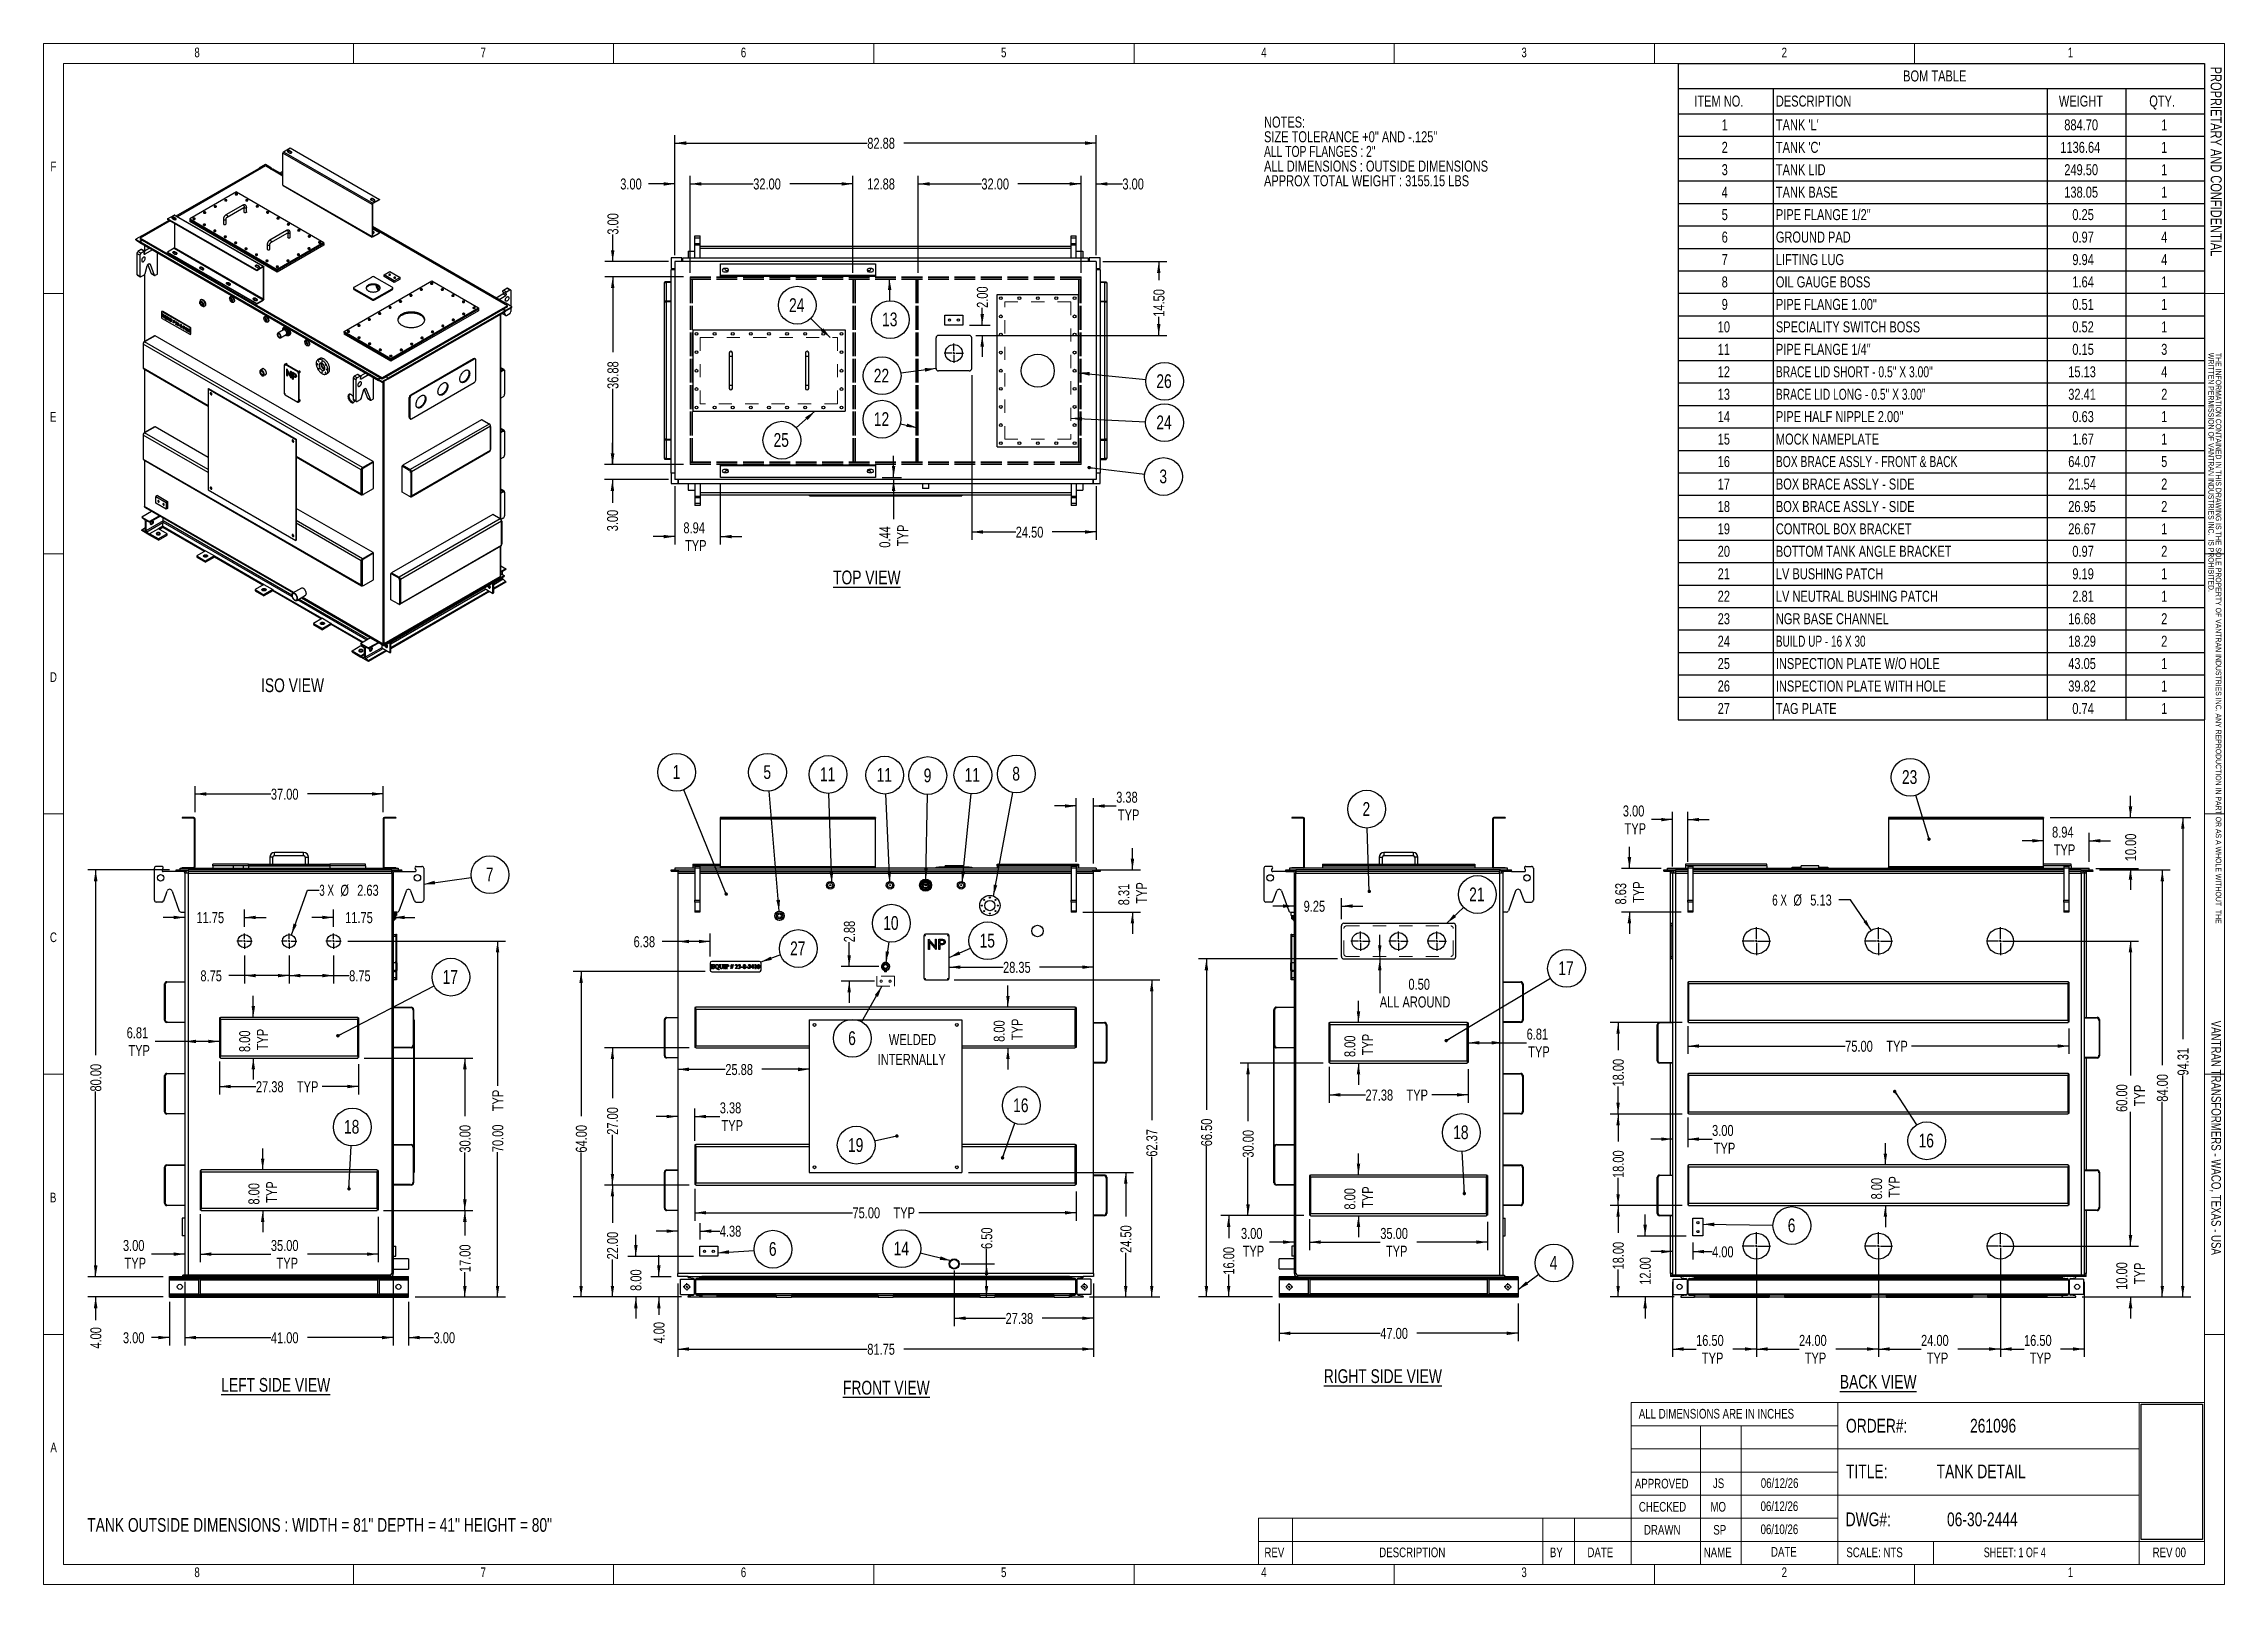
# Model space of a CAD drawing. Header units: inches. Extents: x 0 to 16.5, y 0 to 11.7.
import ezdxf

# ---------------------------------------------------------------- set-up
doc = ezdxf.new("R2010")
doc.units = ezdxf.units.IN
doc.header["$MEASUREMENT"] = 0
doc.linetypes.add('HIDDEN', pattern=[0.075, 0.05, -0.025])
doc.layers.add('FORMAT', color=7, linetype='Continuous')
doc.styles.add('SLDTEXTSTYLE0', font='TXT', dxfattribs={"width": 0.75})
doc.styles.add('SLDTEXTSTYLE1', font='TXT', dxfattribs={"width": 0.7})
doc.styles.add('SLDTEXTSTYLE2', font='TXT', dxfattribs={"width": 0.692308})
doc.styles.add('SLDTEXTSTYLE3', font='TXT', dxfattribs={"width": 0.698276})
doc.styles.add('SLDTEXTSTYLE4', font='TXT', dxfattribs={"width": 0.680556})
doc.styles.add('SLDTEXTSTYLE5', font='TXT', dxfattribs={"width": 0.666667})
doc.dimstyles.new('SLDDIMSTYLE0', dxfattribs={"dimtxt": 0.084961, "dimasz": 0.084961, "dimexe": 0, "dimexo": 0.0625, "dimgap": 0.02124, "dimtad": 0, "dimlfac": 26, "dimrnd": 1e-09, "dimzin": 4, "dimdsep": 46, "dimtxsty": 'SLDTEXTSTYLE0', "dimsah": 1, "dimcen": 0.09, "dimadec": 0, "dimazin": 1, "dimtfac": 1, "dimtmove": 0, "dimatfit": 0, "dimfxl": 0, "dimfrac": 2, "dimtolj": 1, "dimtzin": 12, "dimarcsym": 0})
doc.dimstyles.new('SLDDIMSTYLE1', dxfattribs={"dimtxt": 0.084961, "dimasz": 0.084961, "dimexe": 0, "dimexo": 0.0625, "dimgap": 0.02124, "dimtad": 0, "dimlfac": 26, "dimrnd": 1e-09, "dimzin": 12, "dimdsep": 46, "dimtxsty": 'SLDTEXTSTYLE0', "dimsah": 1, "dimcen": 0.09, "dimadec": 0, "dimazin": 3, "dimtfac": 1, "dimtofl": 0, "dimtmove": 0, "dimatfit": 3, "dimfxl": 0, "dimfrac": 2, "dimtolj": 1, "dimtzin": 12, "dimarcsym": 0})
doc.dimstyles.new('SLDDIMSTYLE2', dxfattribs={"dimtxt": 0.084961, "dimasz": 0.084961, "dimexe": 0, "dimexo": 0.0625, "dimgap": 0.02124, "dimtad": 0, "dimlfac": 26, "dimrnd": 1e-09, "dimzin": 12, "dimdsep": 46, "dimtxsty": 'SLDTEXTSTYLE0', "dimsah": 1, "dimcen": 0.09, "dimadec": 0, "dimazin": 3, "dimtfac": 1, "dimtmove": 0, "dimatfit": 0, "dimfxl": 0, "dimfrac": 2, "dimtolj": 1, "dimtzin": 12, "dimarcsym": 0})
doc.dimstyles.new('SLDDIMSTYLE3', dxfattribs={"dimtxt": 0.084961, "dimasz": 0.084961, "dimexe": 0, "dimexo": 0.0625, "dimgap": 0.02124, "dimtad": 0, "dimlfac": 26, "dimrnd": 1e-09, "dimzin": 4, "dimdsep": 46, "dimtxsty": 'SLDTEXTSTYLE0', "dimsah": 1, "dimcen": 0.09, "dimadec": 0, "dimazin": 1, "dimtfac": 1, "dimtofl": 0, "dimtmove": 0, "dimatfit": 3, "dimfxl": 0, "dimfrac": 2, "dimtolj": 1, "dimtzin": 12, "dimarcsym": 0})
doc.dimstyles.new('SLDDIMSTYLE4', dxfattribs={"dimtxt": 0.18, "dimasz": 0.084961, "dimexe": 0, "dimexo": 0.0625, "dimgap": 0, "dimtad": 0, "dimtih": 1, "dimtoh": 1, "dimdec": 0, "dimrnd": 1e-09, "dimzin": 0, "dimdsep": 46, "dimtxsty": 'Standard', "dimsah": 1, "dimcen": 0.09, "dimadec": 0, "dimazin": 0, "dimtfac": 0.084961, "dimtdec": 0, "dimtofl": 0, "dimtmove": 0, "dimatfit": 3, "dimfxl": 0, "dimfrac": 2, "dimtolj": 1, "dimtzin": 0, "dimarcsym": 0})
doc.dimstyles.new('SLDDIMSTYLE5', dxfattribs={"dimtxt": 0.18, "dimasz": 0.026142, "dimexe": 0, "dimexo": 0.0625, "dimgap": 0, "dimtad": 0, "dimtih": 1, "dimtoh": 1, "dimdec": 0, "dimrnd": 1e-09, "dimzin": 0, "dimdsep": 46, "dimtxsty": 'Standard', "dimblk1": 'DOT', "dimblk2": 'DOT', "dimsah": 1, "dimcen": 0.09, "dimadec": 0, "dimazin": 0, "dimtfac": 0.026142, "dimtdec": 0, "dimtofl": 0, "dimtmove": 0, "dimatfit": 3, "dimldrblk": 'DOT', "dimfxl": 0, "dimfrac": 2, "dimtolj": 1, "dimtzin": 0, "dimarcsym": 0})
doc.dimstyles.new('SLDDIMSTYLE6', dxfattribs={"dimtxt": 0.084961, "dimasz": 0.084961, "dimexe": 0, "dimexo": 0.0625, "dimgap": 0.02124, "dimtad": 0, "dimtih": 1, "dimtoh": 1, "dimlfac": 26, "dimrnd": 1e-09, "dimzin": 12, "dimdsep": 46, "dimtxsty": 'SLDTEXTSTYLE0', "dimsah": 1, "dimcen": 0, "dimadec": 0, "dimazin": 3, "dimtfac": 1, "dimtofl": 0, "dimtmove": 0, "dimatfit": 3, "dimfxl": 0, "dimfrac": 2, "dimtolj": 1, "dimtzin": 12, "dimarcsym": 0})
doc.dimstyles.new('SLDDIMSTYLE7', dxfattribs={"dimtxt": 0.084961, "dimasz": 0.084961, "dimexe": 0, "dimexo": 0.0625, "dimgap": 0.02124, "dimtad": 0, "dimlfac": 26, "dimrnd": 1e-09, "dimzin": 0, "dimdsep": 46, "dimtxsty": 'SLDTEXTSTYLE0', "dimsah": 1, "dimcen": 0.09, "dimadec": 0, "dimazin": 0, "dimtfac": 1, "dimtmove": 0, "dimatfit": 0, "dimfxl": 0, "dimfrac": 2, "dimtolj": 1, "dimtzin": 12, "dimarcsym": 0})
doc.dimstyles.new('SLDDIMSTYLE8', dxfattribs={"dimtxt": 0.084961, "dimasz": 0.084961, "dimexe": 0, "dimexo": 0.0625, "dimgap": 0.02124, "dimtad": 0, "dimlfac": 26, "dimrnd": 1e-09, "dimdsep": 46, "dimtxsty": 'SLDTEXTSTYLE0', "dimsah": 1, "dimcen": 0.09, "dimadec": 0, "dimazin": 2, "dimtfac": 1, "dimtmove": 0, "dimatfit": 0, "dimfxl": 0, "dimfrac": 2, "dimtolj": 1, "dimtzin": 12, "dimarcsym": 0})
picture_1 = doc.add_image_def('image1.bmp', size_in_pixel=(535, 215))

msp = doc.modelspace()

# ---------------------------------------------------------------- texts
at = {"color": 7, "linetype": 'Continuous', "lineweight": 0}
for s, insert, char_height, attachment_point, style in [('8', (1.17963, 11.64401), 0.07292, 2, 'SLDTEXTSTYLE0'), ('7', (3.34499, 11.64401), 0.07292, 2, 'SLDTEXTSTYLE0'), ('6', (5.31349, 11.64401), 0.07292, 2, 'SLDTEXTSTYLE0'), ('5', (7.282, 11.64401), 0.07292, 2, 'SLDTEXTSTYLE0'), ('4', (9.2505, 11.64401), 0.07292, 2, 'SLDTEXTSTYLE0'), ('3', (11.219, 11.64401), 0.07292, 2, 'SLDTEXTSTYLE0'), ('2', (13.18751, 11.64401), 0.07292, 2, 'SLDTEXTSTYLE0'), ('1', (15.35286, 11.64401), 0.07292, 2, 'SLDTEXTSTYLE0'), ('F', (0.07043, 10.78209), 0.07292, 1, 'SLDTEXTSTYLE0'), ('E', (0.06659, 8.88727), 0.07292, 1, 'SLDTEXTSTYLE0'), ('D', (0.06659, 6.91877), 0.07292, 1, 'SLDTEXTSTYLE0'), ('C', (0.06659, 4.95026), 0.07292, 1, 'SLDTEXTSTYLE0'), ('B', (0.06655, 2.98176), 0.07292, 1, 'SLDTEXTSTYLE0'), ('ORDER#:', (13.65418, 1.27106), 0.104167, 1, 'SLDTEXTSTYLE0'), ('261096', (14.59262, 1.27106), 0.104167, 1, 'SLDTEXTSTYLE0'), ('A', (0.07011, 1.09162), 0.07292, 1, 'SLDTEXTSTYLE0'), ('TITLE:', (13.65418, 0.9253), 0.104167, 1, 'SLDTEXTSTYLE0'), ('TANK DETAIL', (14.33991, 0.9253), 0.1041667, 1, 'SLDTEXTSTYLE0'), ('CHECKED', (12.08715, 0.64228), 0.072917, 1, 'SLDTEXTSTYLE0'), ('MO', (12.62852, 0.64228), 0.072917, 1, 'SLDTEXTSTYLE0'), ('06/12/26', (13.00805, 0.64651), 0.072917, 1, 'SLDTEXTSTYLE0'), ('DWG#:', (13.65164, 0.5628), 0.104167, 1, 'SLDTEXTSTYLE0'), ('06-30-2444', (14.41833, 0.5628), 0.104167, 1, 'SLDTEXTSTYLE0'), ('DRAWN', (12.12577, 0.46792), 0.072917, 1, 'SLDTEXTSTYLE0'), ('SP', (12.65038, 0.46792), 0.072917, 1, 'SLDTEXTSTYLE0'), ('06/10/26', (13.00805, 0.47215), 0.072917, 1, 'SLDTEXTSTYLE0'), ('REV', (9.2544, 0.29734), 0.072917, 1, 'SLDTEXTSTYLE0'), ('DESCRIPTION', (10.12299, 0.29734), 0.0729167, 1, 'SLDTEXTSTYLE0'), ('BY', (11.41394, 0.29734), 0.072917, 1, 'SLDTEXTSTYLE0'), ('DATE', (11.69787, 0.29734), 0.072917, 1, 'SLDTEXTSTYLE0'), ('NAME', (12.57787, 0.29734), 0.072917, 1, 'SLDTEXTSTYLE0'), ('DATE', (13.08664, 0.30157), 0.072917, 1, 'SLDTEXTSTYLE0'), ('SCALE: NTS', (13.65682, 0.29734), 0.072917, 1, 'SLDTEXTSTYLE0'), ('SHEET: 1 OF 4', (14.69639, 0.29734), 0.0729167, 1, 'SLDTEXTSTYLE2'), ('REV 00', (15.97401, 0.29734), 0.072917, 1, 'SLDTEXTSTYLE0'), ('8', (1.17963, 0.14676), 0.07292, 2, 'SLDTEXTSTYLE0'), ('7', (3.34499, 0.14676), 0.07292, 2, 'SLDTEXTSTYLE0'), ('6', (5.31349, 0.14676), 0.07292, 2, 'SLDTEXTSTYLE0'), ('5', (7.282, 0.14676), 0.07292, 2, 'SLDTEXTSTYLE0'), ('4', (9.2505, 0.14676), 0.07292, 2, 'SLDTEXTSTYLE0'), ('3', (11.219, 0.14676), 0.07292, 2, 'SLDTEXTSTYLE0'), ('2', (13.18751, 0.14676), 0.07292, 2, 'SLDTEXTSTYLE0'), ('1', (15.35286, 0.14676), 0.07292, 2, 'SLDTEXTSTYLE0')]:
    msp.add_mtext(s, dxfattribs=dict(at, insert=insert, char_height=char_height, attachment_point=attachment_point, style=style))
at = {"color": 7, "linetype": 'Continuous', "lineweight": 0, "rotation": 270, "style": 'SLDTEXTSTYLE0'}
for s, insert, char_height, attachment_point in [('PROPRIETARY AND CONFIDENTIAL', (16.49631, 11.4998), 0.0833333, 1), ('VANTRAN TRANSFORMERS - WACO, TEXAS - USA', (16.49134, 3.39692), 0.0729167, 2)]:
    msp.add_mtext(s, dxfattribs=dict(at, insert=insert, char_height=char_height, attachment_point=attachment_point))
at = {"layer": 'FORMAT', "attachment_point": 1, "style": 'SLDTEXTSTYLE0'}
for s, insert, char_height in [('\\LTOP VIEW', (5.99105, 7.68807), 0.104167), ('ISO VIEW', (1.66375, 6.87244), 0.104167), ('\\LLEFT SIDE VIEW', (1.36242, 1.5801), 0.1041667), ('\\LFRONT VIEW', (6.06617, 1.55869), 0.1041667), ('\\LRIGHT SIDE VIEW', (9.70347, 1.64602), 0.1041667), ('\\LBACK VIEW', (13.60759, 1.60384), 0.1041667), ('ALL DIMENSIONS ARE IN INCHES', (12.08668, 1.34622), 0.0729167), ('06/12/26', (13.00966, 0.82151), 0.072917), ('APPROVED', (12.05662, 0.81728), 0.072917), ('JS', (12.64736, 0.82019), 0.072917), ('TANK OUTSIDE DIMENSIONS : WIDTH = 81" DEPTH = 41" HEIGHT = 80"', (0.34876, 0.52046), 0.1041667)]:
    msp.add_mtext(s, dxfattribs=dict(at, insert=insert, char_height=char_height))

# ---------------------------------------------------------------- blocks, each defined once
blk = doc.blocks.new('SW_NOTE_0')
at = {"layer": 'FORMAT', "color": 0, "attachment_point": 1}
for s, insert, char_height, style in [('NOTES:', (0, 0.107), 0.0833, 'SLDTEXTSTYLE0'), ('ALL TOP FLANGES : 2"', (0, -0.115), 0.08333, 'SLDTEXTSTYLE1'), ('SIZE TOLERANCE +0" AND -.125"', (0, -0.004), 0.08333, 'SLDTEXTSTYLE0'), ('ALL DIMENSIONS : OUTSIDE DIMENSIONS', (0, -0.226), 0.08333, 'SLDTEXTSTYLE0'), ('APPROX TOTAL WEIGHT : 3155.15 LBS', (0, -0.337), 0.08333, 'SLDTEXTSTYLE0')]:
    blk.add_mtext(s, dxfattribs=dict(at, insert=insert, char_height=char_height, style=style))
blk = doc.blocks.new('SW_NOTE_0_1')
at = {"color": 0, "linetype": 'Continuous', "lineweight": 0, "attachment_point": 1, "rotation": 270, "style": 'SLDTEXTSTYLE0'}
for s, insert, char_height in [('WRITTEN PERMISSION OF VANTRAN INDUSTRIES INC.  IS PROHIBITED.', (-0.002, 0), 0.04167), ('THE INFORMATION CONTAINED IN THIS DRAWING IS THE SOLE PROPERTY OF VANTRAN INDUSTRIES INC. ANY REPRODUCTION IN PART OR AS A WHOLE WITHOUT  THE', (0.054, 0), 0.041667)]:
    blk.add_mtext(s, dxfattribs=dict(at, insert=insert, char_height=char_height))
blk = doc.blocks.new('SW_TABLEANNOTATION_0')
at = {"layer": 'FORMAT', "color": 0}
for p, q in [((0, 0), (0, -0.19)), ((0, 0), (0.719, 0)), ((0.719, 0), (2.792, 0)), ((2.792, 0), (3.387, 0)), ((3.387, 0), (3.982, 0)), ((3.982, 0), (3.982, -0.19)), ((0, -0.19), (0, -0.38)), ((0, -0.19), (0.719, -0.19)), ((0.719, -0.19), (0.719, -0.38)), ((0.719, -0.19), (2.792, -0.19)), ((2.792, -0.19), (2.792, -0.38)), ((2.792, -0.19), (3.387, -0.19)), ((3.387, -0.19), (3.387, -0.38)), ((3.387, -0.19), (3.982, -0.19)), ((3.982, -0.19), (3.982, -0.38)), ((0, -0.38), (0.719, -0.38)), ((0, -0.38), (0, -0.55)), ((0.719, -0.38), (2.792, -0.38)), ((0.719, -0.38), (0.719, -0.55)), ((2.792, -0.38), (3.387, -0.38)), ((2.792, -0.38), (2.792, -0.55)), ((3.387, -0.38), (3.982, -0.38)), ((3.387, -0.38), (3.387, -0.55)), ((3.982, -0.38), (3.982, -0.55)), ((0, -0.55), (0, -0.719)), ((0, -0.55), (0.719, -0.55)), ((0.719, -0.55), (0.719, -0.719)), ((0.719, -0.55), (2.792, -0.55)), ((2.792, -0.55), (2.792, -0.719)), ((2.792, -0.55), (3.387, -0.55)), ((3.387, -0.55), (3.387, -0.719)), ((3.387, -0.55), (3.982, -0.55)), ((3.982, -0.55), (3.982, -0.719)), ((0, -0.719), (0, -0.889)), ((0, -0.719), (0.719, -0.719)), ((0.719, -0.719), (0.719, -0.889)), ((0.719, -0.719), (2.792, -0.719)), ((2.792, -0.719), (2.792, -0.889)), ((2.792, -0.719), (3.387, -0.719)), ((3.387, -0.719), (3.387, -0.889)), ((3.387, -0.719), (3.982, -0.719)), ((3.982, -0.719), (3.982, -0.889)), ((0, -0.889), (0, -1.059)), ((0, -0.889), (0.719, -0.889)), ((0.719, -0.889), (0.719, -1.059)), ((0.719, -0.889), (2.792, -0.889)), ((2.792, -0.889), (2.792, -1.059)), ((2.792, -0.889), (3.387, -0.889)), ((3.387, -0.889), (3.387, -1.059)), ((3.387, -0.889), (3.982, -0.889)), ((3.982, -0.889), (3.982, -1.059)), ((0, -1.059), (0, -1.229)), ((0, -1.059), (0.719, -1.059)), ((0.719, -1.059), (0.719, -1.229)), ((0.719, -1.059), (2.792, -1.059)), ((2.792, -1.059), (2.792, -1.229)), ((2.792, -1.059), (3.387, -1.059)), ((3.387, -1.059), (3.387, -1.229)), ((3.387, -1.059), (3.982, -1.059)), ((3.982, -1.059), (3.982, -1.229)), ((0, -1.229), (0, -1.399)), ((0, -1.229), (0.719, -1.229)), ((0.719, -1.229), (0.719, -1.399)), ((0.719, -1.229), (2.792, -1.229)), ((2.792, -1.229), (2.792, -1.399)), ((2.792, -1.229), (3.387, -1.229)), ((3.387, -1.229), (3.387, -1.399)), ((3.387, -1.229), (3.982, -1.229)), ((3.982, -1.229), (3.982, -1.399)), ((0, -1.399), (0, -1.568)), ((0, -1.399), (0.719, -1.399)), ((0.719, -1.399), (0.719, -1.568)), ((0.719, -1.399), (2.792, -1.399)), ((2.792, -1.399), (2.792, -1.568)), ((2.792, -1.399), (3.387, -1.399)), ((3.387, -1.399), (3.387, -1.568)), ((3.387, -1.399), (3.982, -1.399)), ((3.982, -1.399), (3.982, -1.568)), ((0, -1.568), (0, -1.738)), ((0, -1.568), (0.719, -1.568)), ((0.719, -1.568), (0.719, -1.738)), ((0.719, -1.568), (2.792, -1.568)), ((2.792, -1.568), (2.792, -1.738)), ((2.792, -1.568), (3.387, -1.568)), ((3.387, -1.568), (3.387, -1.738)), ((3.387, -1.568), (3.982, -1.568)), ((3.982, -1.568), (3.982, -1.738)), ((0, -1.738), (0, -1.908)), ((0, -1.738), (0.719, -1.738)), ((0.719, -1.738), (0.719, -1.908)), ((0.719, -1.738), (2.792, -1.738)), ((2.792, -1.738), (2.792, -1.908)), ((2.792, -1.738), (3.387, -1.738)), ((3.387, -1.738), (3.387, -1.908)), ((3.387, -1.738), (3.982, -1.738)), ((3.982, -1.738), (3.982, -1.908)), ((0, -1.908), (0, -2.078)), ((0, -1.908), (0.719, -1.908)), ((0.719, -1.908), (0.719, -2.078)), ((0.719, -1.908), (2.792, -1.908)), ((2.792, -1.908), (2.792, -2.078)), ((2.792, -1.908), (3.387, -1.908)), ((3.387, -1.908), (3.387, -2.078)), ((3.387, -1.908), (3.982, -1.908)), ((3.982, -1.908), (3.982, -2.078)), ((0, -2.078), (0, -2.248)), ((0, -2.078), (0.719, -2.078)), ((0.719, -2.078), (0.719, -2.248)), ((0.719, -2.078), (2.792, -2.078)), ((2.792, -2.078), (2.792, -2.248)), ((2.792, -2.078), (3.387, -2.078)), ((3.387, -2.078), (3.387, -2.248)), ((3.387, -2.078), (3.982, -2.078)), ((3.982, -2.078), (3.982, -2.248)), ((0, -2.248), (0, -2.417)), ((0, -2.248), (0.719, -2.248)), ((0.719, -2.248), (0.719, -2.417)), ((0.719, -2.248), (2.792, -2.248)), ((2.792, -2.248), (2.792, -2.417)), ((2.792, -2.248), (3.387, -2.248)), ((3.387, -2.248), (3.387, -2.417)), ((3.387, -2.248), (3.982, -2.248)), ((3.982, -2.248), (3.982, -2.417)), ((0, -2.417), (0, -2.587)), ((0, -2.417), (0.719, -2.417)), ((0.719, -2.417), (0.719, -2.587)), ((0.719, -2.417), (2.792, -2.417)), ((2.792, -2.417), (2.792, -2.587)), ((2.792, -2.417), (3.387, -2.417)), ((3.387, -2.417), (3.387, -2.587)), ((3.387, -2.417), (3.982, -2.417)), ((3.982, -2.417), (3.982, -2.587)), ((0, -2.587), (0, -2.757)), ((0, -2.587), (0.719, -2.587)), ((0.719, -2.587), (0.719, -2.757)), ((0.719, -2.587), (2.792, -2.587)), ((2.792, -2.587), (2.792, -2.757)), ((2.792, -2.587), (3.387, -2.587)), ((3.387, -2.587), (3.387, -2.757)), ((3.387, -2.587), (3.982, -2.587)), ((3.982, -2.587), (3.982, -2.757)), ((0, -2.757), (0, -2.927)), ((0, -2.757), (0.719, -2.757)), ((0.719, -2.757), (0.719, -2.927)), ((0.719, -2.757), (2.792, -2.757)), ((2.792, -2.757), (2.792, -2.927)), ((2.792, -2.757), (3.387, -2.757)), ((3.387, -2.757), (3.387, -2.927)), ((3.387, -2.757), (3.982, -2.757)), ((3.982, -2.757), (3.982, -2.927)), ((0, -2.927), (0, -3.097)), ((0, -2.927), (0.719, -2.927)), ((0.719, -2.927), (0.719, -3.097)), ((0.719, -2.927), (2.792, -2.927)), ((2.792, -2.927), (2.792, -3.097)), ((2.792, -2.927), (3.387, -2.927)), ((3.387, -2.927), (3.387, -3.097)), ((3.387, -2.927), (3.982, -2.927)), ((3.982, -2.927), (3.982, -3.097)), ((0, -3.097), (0, -3.267)), ((0, -3.097), (0.719, -3.097)), ((0.719, -3.097), (0.719, -3.267)), ((0.719, -3.097), (2.792, -3.097)), ((2.792, -3.097), (2.792, -3.267)), ((2.792, -3.097), (3.387, -3.097)), ((3.387, -3.097), (3.387, -3.267)), ((3.387, -3.097), (3.982, -3.097)), ((3.982, -3.097), (3.982, -3.267)), ((0, -3.267), (0, -3.436)), ((0, -3.267), (0.719, -3.267)), ((0.719, -3.267), (0.719, -3.436)), ((0.719, -3.267), (2.792, -3.267)), ((2.792, -3.267), (2.792, -3.436)), ((2.792, -3.267), (3.387, -3.267)), ((3.387, -3.267), (3.387, -3.436)), ((3.387, -3.267), (3.982, -3.267)), ((3.982, -3.267), (3.982, -3.436)), ((0, -3.436), (0, -3.606)), ((0, -3.436), (0.719, -3.436)), ((0.719, -3.436), (0.719, -3.606)), ((0.719, -3.436), (2.792, -3.436)), ((2.792, -3.436), (2.792, -3.606)), ((2.792, -3.436), (3.387, -3.436)), ((3.387, -3.436), (3.387, -3.606)), ((3.387, -3.436), (3.982, -3.436)), ((3.982, -3.436), (3.982, -3.606)), ((0, -3.606), (0, -3.776)), ((0, -3.606), (0.719, -3.606)), ((0.719, -3.606), (0.719, -3.776)), ((0.719, -3.606), (2.792, -3.606)), ((2.792, -3.606), (2.792, -3.776)), ((2.792, -3.606), (3.387, -3.606)), ((3.387, -3.606), (3.387, -3.776)), ((3.387, -3.606), (3.982, -3.606)), ((3.982, -3.606), (3.982, -3.776)), ((0, -3.776), (0, -3.946)), ((0, -3.776), (0.719, -3.776)), ((0.719, -3.776), (0.719, -3.946)), ((0.719, -3.776), (2.792, -3.776)), ((2.792, -3.776), (2.792, -3.946)), ((2.792, -3.776), (3.387, -3.776)), ((3.387, -3.776), (3.387, -3.946)), ((3.387, -3.776), (3.982, -3.776)), ((3.982, -3.776), (3.982, -3.946)), ((0, -3.946), (0, -4.116)), ((0, -3.946), (0.719, -3.946)), ((0.719, -3.946), (0.719, -4.116)), ((0.719, -3.946), (2.792, -3.946)), ((2.792, -3.946), (2.792, -4.116)), ((2.792, -3.946), (3.387, -3.946)), ((3.387, -3.946), (3.387, -4.116)), ((3.387, -3.946), (3.982, -3.946)), ((3.982, -3.946), (3.982, -4.116)), ((0, -4.116), (0, -4.285)), ((0, -4.116), (0.719, -4.116)), ((0.719, -4.116), (0.719, -4.285)), ((0.719, -4.116), (2.792, -4.116)), ((2.792, -4.116), (2.792, -4.285)), ((2.792, -4.116), (3.387, -4.116)), ((3.387, -4.116), (3.387, -4.285)), ((3.387, -4.116), (3.982, -4.116)), ((3.982, -4.116), (3.982, -4.285)), ((0, -4.285), (0, -4.455)), ((0, -4.285), (0.719, -4.285)), ((0.719, -4.285), (0.719, -4.455)), ((0.719, -4.285), (2.792, -4.285)), ((2.792, -4.285), (2.792, -4.455)), ((2.792, -4.285), (3.387, -4.285)), ((3.387, -4.285), (3.387, -4.455)), ((3.387, -4.285), (3.982, -4.285)), ((3.982, -4.285), (3.982, -4.455)), ((0, -4.455), (0, -4.625)), ((0, -4.455), (0.719, -4.455)), ((0.719, -4.455), (0.719, -4.625)), ((0.719, -4.455), (2.792, -4.455)), ((2.792, -4.455), (2.792, -4.625)), ((2.792, -4.455), (3.387, -4.455)), ((3.387, -4.455), (3.387, -4.625)), ((3.387, -4.455), (3.982, -4.455)), ((3.982, -4.455), (3.982, -4.625)), ((0, -4.625), (0, -4.795)), ((0, -4.625), (0.719, -4.625)), ((0.719, -4.625), (0.719, -4.795)), ((0.719, -4.625), (2.792, -4.625)), ((2.792, -4.625), (2.792, -4.795)), ((2.792, -4.625), (3.387, -4.625)), ((3.387, -4.625), (3.387, -4.795)), ((3.387, -4.625), (3.982, -4.625)), ((3.982, -4.625), (3.982, -4.795)), ((0, -4.795), (0, -4.965)), ((0, -4.795), (0.719, -4.795)), ((0.719, -4.795), (0.719, -4.965)), ((0.719, -4.795), (2.792, -4.795)), ((2.792, -4.795), (2.792, -4.965)), ((2.792, -4.795), (3.387, -4.795)), ((3.387, -4.795), (3.387, -4.965)), ((3.387, -4.795), (3.982, -4.795)), ((3.982, -4.795), (3.982, -4.965)), ((0, -4.965), (0.719, -4.965)), ((0.719, -4.965), (2.792, -4.965)), ((2.792, -4.965), (3.387, -4.965)), ((3.387, -4.965), (3.982, -4.965))]:
    blk.add_line(p, q, dxfattribs=at)
at = {"layer": 'FORMAT', "color": 0, "attachment_point": 1}
for s, insert, char_height, style in [('BOM TABLE', (1.702, -0.053), 0.0833, 'SLDTEXTSTYLE0'), ('ITEM NO.', (0.122, -0.243), 0.0833, 'SLDTEXTSTYLE0'), ('DESCRIPTION', (0.739, -0.243), 0.08333, 'SLDTEXTSTYLE0'), ('WEIGHT', (2.88, -0.243), 0.0833, 'SLDTEXTSTYLE0'), ('QTY.', (3.564, -0.243), 0.0833, 'SLDTEXTSTYLE0'), ('1', (0.329, -0.423), 0.0833, 'SLDTEXTSTYLE0'), ("TANK 'L'", (0.739, -0.423), 0.0833, 'SLDTEXTSTYLE0'), ('884.70', (2.921, -0.423), 0.0833, 'SLDTEXTSTYLE0'), ('1', (3.654, -0.423), 0.0833, 'SLDTEXTSTYLE0'), ('2', (0.329, -0.593), 0.0833, 'SLDTEXTSTYLE0'), ("TANK 'C'", (0.739, -0.593), 0.0833, 'SLDTEXTSTYLE0'), ('1136.64', (2.891, -0.593), 0.0833, 'SLDTEXTSTYLE0'), ('1', (3.654, -0.593), 0.0833, 'SLDTEXTSTYLE0'), ('3', (0.329, -0.762), 0.0833, 'SLDTEXTSTYLE0'), ('TANK LID', (0.739, -0.762), 0.0833, 'SLDTEXTSTYLE0'), ('249.50', (2.921, -0.762), 0.0833, 'SLDTEXTSTYLE0'), ('1', (3.654, -0.762), 0.0833, 'SLDTEXTSTYLE0'), ('4', (0.329, -0.932), 0.0833, 'SLDTEXTSTYLE0'), ('TANK BASE', (0.739, -0.932), 0.0833, 'SLDTEXTSTYLE0'), ('138.05', (2.921, -0.932), 0.0833, 'SLDTEXTSTYLE0'), ('1', (3.654, -0.932), 0.0833, 'SLDTEXTSTYLE0'), ('5', (0.329, -1.102), 0.0833, 'SLDTEXTSTYLE0'), ('PIPE FLANGE 1/2"', (0.739, -1.102), 0.08333, 'SLDTEXTSTYLE0'), ('0.25', (2.982, -1.102), 0.0833, 'SLDTEXTSTYLE0'), ('1', (3.654, -1.102), 0.0833, 'SLDTEXTSTYLE0'), ('6', (0.329, -1.272), 0.0833, 'SLDTEXTSTYLE0'), ('GROUND PAD', (0.739, -1.272), 0.0833, 'SLDTEXTSTYLE0'), ('0.97', (2.982, -1.272), 0.0833, 'SLDTEXTSTYLE0'), ('4', (3.654, -1.272), 0.0833, 'SLDTEXTSTYLE0'), ('7', (0.329, -1.442), 0.0833, 'SLDTEXTSTYLE0'), ('LIFTING LUG', (0.739, -1.442), 0.08333, 'SLDTEXTSTYLE0'), ('9.94', (2.982, -1.442), 0.0833, 'SLDTEXTSTYLE0'), ('4', (3.654, -1.442), 0.0833, 'SLDTEXTSTYLE0'), ('8', (0.329, -1.611), 0.0833, 'SLDTEXTSTYLE0'), ('OIL GAUGE BOSS', (0.739, -1.611), 0.08333, 'SLDTEXTSTYLE0'), ('1.64', (2.982, -1.611), 0.0833, 'SLDTEXTSTYLE0'), ('1', (3.654, -1.611), 0.0833, 'SLDTEXTSTYLE0'), ('9', (0.329, -1.781), 0.0833, 'SLDTEXTSTYLE0'), ('PIPE FLANGE 1.00"', (0.739, -1.781), 0.08333, 'SLDTEXTSTYLE0'), ('0.51', (2.982, -1.781), 0.0833, 'SLDTEXTSTYLE0'), ('1', (3.654, -1.781), 0.0833, 'SLDTEXTSTYLE0'), ('10', (0.299, -1.951), 0.0833, 'SLDTEXTSTYLE0'), ('SPECIALITY SWITCH BOSS', (0.739, -1.951), 0.08333, 'SLDTEXTSTYLE0'), ('0.52', (2.982, -1.951), 0.0833, 'SLDTEXTSTYLE0'), ('1', (3.654, -1.951), 0.0833, 'SLDTEXTSTYLE0'), ('11', (0.299, -2.121), 0.0833, 'SLDTEXTSTYLE0'), ('PIPE FLANGE 1/4"', (0.739, -2.121), 0.08333, 'SLDTEXTSTYLE0'), ('0.15', (2.982, -2.121), 0.0833, 'SLDTEXTSTYLE0'), ('3', (3.654, -2.121), 0.0833, 'SLDTEXTSTYLE0'), ('12', (0.299, -2.291), 0.0833, 'SLDTEXTSTYLE0'), ('BRACE LID SHORT - 0.5" X 3.00"', (0.739, -2.291), 0.08333, 'SLDTEXTSTYLE1'), ('15.13', (2.951, -2.291), 0.0833, 'SLDTEXTSTYLE0'), ('4', (3.654, -2.291), 0.0833, 'SLDTEXTSTYLE0'), ('13', (0.299, -2.461), 0.0833, 'SLDTEXTSTYLE0'), ('BRACE LID LONG - 0.5" X 3.00"', (0.739, -2.461), 0.08333, 'SLDTEXTSTYLE3'), ('32.41', (2.951, -2.461), 0.0833, 'SLDTEXTSTYLE0'), ('2', (3.654, -2.461), 0.0833, 'SLDTEXTSTYLE0'), ('14', (0.299, -2.63), 0.0833, 'SLDTEXTSTYLE0'), ("PIPE HALF NIPPLE 2.00''", (0.739, -2.63), 0.08333, 'SLDTEXTSTYLE0'), ('0.63', (2.982, -2.63), 0.0833, 'SLDTEXTSTYLE0'), ('1', (3.654, -2.63), 0.0833, 'SLDTEXTSTYLE0'), ('15', (0.299, -2.8), 0.0833, 'SLDTEXTSTYLE0'), ('MOCK NAMEPLATE', (0.739, -2.8), 0.08333, 'SLDTEXTSTYLE0'), ('1.67', (2.982, -2.8), 0.0833, 'SLDTEXTSTYLE0'), ('1', (3.654, -2.8), 0.0833, 'SLDTEXTSTYLE0'), ('16', (0.299, -2.97), 0.0833, 'SLDTEXTSTYLE0'), ('BOX BRACE ASSLY - FRONT & BACK', (0.739, -2.97), 0.08333, 'SLDTEXTSTYLE1'), ('64.07', (2.951, -2.97), 0.0833, 'SLDTEXTSTYLE0'), ('5', (3.654, -2.97), 0.0833, 'SLDTEXTSTYLE0'), ('17', (0.299, -3.14), 0.0833, 'SLDTEXTSTYLE0'), ('BOX BRACE ASSLY - SIDE', (0.739, -3.14), 0.08333, 'SLDTEXTSTYLE0'), ('21.54', (2.951, -3.14), 0.0833, 'SLDTEXTSTYLE0'), ('2', (3.654, -3.14), 0.0833, 'SLDTEXTSTYLE0'), ('18', (0.299, -3.31), 0.0833, 'SLDTEXTSTYLE0'), ('BOX BRACE ASSLY - SIDE', (0.739, -3.31), 0.08333, 'SLDTEXTSTYLE0'), ('26.95', (2.951, -3.31), 0.0833, 'SLDTEXTSTYLE0'), ('2', (3.654, -3.31), 0.0833, 'SLDTEXTSTYLE0'), ('19', (0.299, -3.479), 0.0833, 'SLDTEXTSTYLE0'), ('CONTROL BOX BRACKET', (0.739, -3.479), 0.08333, 'SLDTEXTSTYLE0'), ('26.67', (2.951, -3.479), 0.0833, 'SLDTEXTSTYLE0'), ('1', (3.654, -3.479), 0.0833, 'SLDTEXTSTYLE0'), ('20', (0.299, -3.649), 0.0833, 'SLDTEXTSTYLE0'), ('BOTTOM TANK ANGLE BRACKET', (0.739, -3.649), 0.08333, 'SLDTEXTSTYLE0'), ('0.97', (2.982, -3.649), 0.0833, 'SLDTEXTSTYLE0'), ('2', (3.654, -3.649), 0.0833, 'SLDTEXTSTYLE0'), ('21', (0.299, -3.819), 0.0833, 'SLDTEXTSTYLE0'), ('LV BUSHING PATCH', (0.739, -3.819), 0.08333, 'SLDTEXTSTYLE0'), ('9.19', (2.982, -3.819), 0.0833, 'SLDTEXTSTYLE0'), ('1', (3.654, -3.819), 0.0833, 'SLDTEXTSTYLE0'), ('22', (0.299, -3.989), 0.0833, 'SLDTEXTSTYLE0'), ('LV NEUTRAL BUSHING PATCH', (0.739, -3.989), 0.08333, 'SLDTEXTSTYLE0'), ('2.81', (2.982, -3.989), 0.0833, 'SLDTEXTSTYLE0'), ('1', (3.654, -3.989), 0.0833, 'SLDTEXTSTYLE0'), ('23', (0.299, -4.159), 0.0833, 'SLDTEXTSTYLE0'), ('NGR BASE CHANNEL', (0.739, -4.159), 0.08333, 'SLDTEXTSTYLE0'), ('16.68', (2.951, -4.159), 0.0833, 'SLDTEXTSTYLE0'), ('2', (3.654, -4.159), 0.0833, 'SLDTEXTSTYLE0'), ('24', (0.299, -4.329), 0.0833, 'SLDTEXTSTYLE0'), ('BUILD UP - 16 X 30', (0.739, -4.329), 0.08333, 'SLDTEXTSTYLE4'), ('18.29', (2.951, -4.329), 0.0833, 'SLDTEXTSTYLE0'), ('2', (3.654, -4.329), 0.0833, 'SLDTEXTSTYLE0'), ('25', (0.299, -4.498), 0.0833, 'SLDTEXTSTYLE0'), ('INSPECTION PLATE W/O HOLE', (0.739, -4.498), 0.08333, 'SLDTEXTSTYLE0'), ('43.05', (2.951, -4.498), 0.0833, 'SLDTEXTSTYLE0'), ('1', (3.654, -4.498), 0.0833, 'SLDTEXTSTYLE0'), ('26', (0.299, -4.668), 0.0833, 'SLDTEXTSTYLE0'), ('INSPECTION PLATE WITH HOLE', (0.739, -4.668), 0.08333, 'SLDTEXTSTYLE0'), ('39.82', (2.951, -4.668), 0.0833, 'SLDTEXTSTYLE0'), ('1', (3.654, -4.668), 0.0833, 'SLDTEXTSTYLE0'), ('27', (0.299, -4.838), 0.0833, 'SLDTEXTSTYLE0'), ('TAG PLATE', (0.739, -4.838), 0.0833, 'SLDTEXTSTYLE0'), ('0.74', (2.982, -4.838), 0.0833, 'SLDTEXTSTYLE0'), ('1', (3.654, -4.838), 0.0833, 'SLDTEXTSTYLE0')]:
    blk.add_mtext(s, dxfattribs=dict(at, insert=insert, char_height=char_height, style=style))
blk = doc.blocks.new('Drawing View39')
at = {"color": 7, "linetype": 'Continuous', "lineweight": 25}
for p, q in [((-0.07, 1.156), (-1.243, 1.156)), ((-1.243, 1.156), (-1.243, 1.151)), ((-0.07, 1.156), (-0.07, 1.151)), ((-0.07, 1.151), (-1.243, 1.151)), ((-1.243, 1.151), (-1.243, 1.146)), ((-1.243, 1.146), (-0.07, 1.146)), ((-1.243, 1.146), (-1.243, 0.782)), ((-0.07, 1.146), (-0.07, 1.151)), ((-0.07, 0.782), (-0.07, 1.146)), ((-1.615, 0.752), (-1.615, 0.76)), ((-1.615, 0.76), (-1.56, 0.76)), ((-1.615, 0.752), (-1.56, 0.752)), ((-1.615, 0.752), (-1.615, 0.748)), ((-1.565, 0.748), (-1.615, 0.748)), ((-1.435, 0.772), (-1.587, 0.772)), ((-1.587, 0.772), (-1.587, 0.76)), ((-1.565, 0.76), (-1.435, 0.76)), ((-1.565, 0.76), (-1.565, 0.748)), ((-1.565, 0.748), (-1.435, 0.748)), ((-1.565, 0.748), (-1.565, 0.736)), ((-1.565, 0.736), (-1.565, -2.293)), ((-1.565, 0.736), (-1.435, 0.736)), ((-1.56, 0.752), (-1.56, 0.76)), ((-1.452, 0.803), (-1.452, 0.791)), ((-1.452, 0.803), (-1.243, 0.803)), ((-1.452, 0.791), (-1.243, 0.791)), ((-1.452, 0.791), (-1.452, 0.772)), ((-1.243, 0.791), (-1.452, 0.791)), ((-1.397, 0.786), (-1.435, 0.786)), ((-1.435, 0.786), (-1.435, 0.772)), ((-1.397, 0.772), (-1.435, 0.772)), ((-1.435, 0.772), (-1.435, 0.531)), ((-1.397, 0.786), (-1.397, 0.772)), ((-1.397, 0.772), (-1.397, 0.531)), ((1.411, 0.772), (-1.397, 0.772)), ((-1.397, 0.76), (1.411, 0.76)), ((-1.397, 0.748), (1.411, 0.748)), ((-1.397, 0.736), (1.411, 0.736)), ((-0.07, 0.782), (-1.243, 0.782)), ((-1.243, 0.782), (-1.243, 0.777)), ((-1.243, 0.777), (-0.07, 0.777)), ((-1.243, 0.772), (-1.243, 0.777)), ((-0.07, 0.777), (-0.07, 0.782)), ((-0.07, 0.772), (-0.07, 0.777)), ((0.389, 0.772), (0.389, 0.781)), ((0.389, 0.781), (0.409, 0.781)), ((0.409, 0.781), (0.409, 0.772)), ((0.639, 0.781), (0.409, 0.781)), ((0.457, 0.781), (0.457, 0.791)), ((0.591, 0.791), (0.457, 0.791)), ((0.591, 0.781), (0.591, 0.791)), ((0.639, 0.772), (0.639, 0.781)), ((0.639, 0.781), (0.659, 0.781)), ((0.659, 0.781), (0.659, 0.772)), ((0.851, 0.803), (1.466, 0.803)), ((0.851, 0.791), (0.851, 0.803)), ((0.851, 0.791), (1.466, 0.791)), ((0.851, 0.791), (0.851, 0.772)), ((1.466, 0.791), (0.851, 0.791)), ((1.45, 0.786), (1.411, 0.786)), ((1.411, 0.786), (1.411, 0.772)), ((1.45, 0.772), (1.411, 0.772)), ((1.411, 0.772), (1.411, 0.531)), ((1.45, 0.786), (1.45, 0.772)), ((1.45, 0.772), (1.45, 0.531)), ((1.601, 0.772), (1.45, 0.772)), ((1.45, 0.76), (1.579, 0.76)), ((1.45, 0.748), (1.579, 0.748)), ((1.45, 0.736), (1.579, 0.736)), ((1.466, 0.803), (1.466, 0.791)), ((1.466, 0.791), (1.466, 0.772)), ((1.575, 0.752), (1.575, 0.76)), ((1.575, 0.76), (1.63, 0.76)), ((1.575, 0.752), (1.63, 0.752)), ((1.579, 0.76), (1.579, 0.748)), ((1.63, 0.748), (1.579, 0.748)), ((1.579, 0.736), (1.579, 0.748)), ((1.579, -2.293), (1.579, 0.736)), ((1.601, 0.772), (1.601, 0.76)), ((1.63, 0.752), (1.63, 0.76)), ((1.63, 0.752), (1.63, 0.748)), ((-1.435, 0.531), (-1.397, 0.531)), ((-1.435, 0.517), (-1.435, 0.531)), ((-1.397, 0.517), (-1.435, 0.517)), ((-1.435, 0.517), (-1.435, 0.449)), ((-1.397, 0.531), (-1.397, 0.517)), ((-1.397, 0.517), (-1.397, 0.449)), ((-0.407, 0.644), (-0.415, 0.644)), ((0.045, 0.644), (0.037, 0.644)), ((0.291, 0.649), (0.329, 0.649)), ((0.329, 0.644), (0.291, 0.644)), ((0.583, 0.644), (0.575, 0.644)), ((1.411, 0.531), (1.45, 0.531)), ((1.411, 0.517), (1.411, 0.531)), ((1.45, 0.517), (1.411, 0.517)), ((1.411, 0.517), (1.411, 0.449)), ((1.45, 0.531), (1.45, 0.517)), ((1.45, 0.517), (1.45, 0.449)), ((-1.397, 0.449), (-1.435, 0.449)), ((-1.435, 0.449), (-1.435, 0.44)), ((-1.397, 0.44), (-1.435, 0.44)), ((-1.397, 0.449), (-1.397, 0.44)), ((1.45, 0.449), (1.411, 0.449)), ((1.411, 0.449), (1.411, 0.44)), ((1.45, 0.44), (1.411, 0.44)), ((1.45, 0.449), (1.45, 0.44)), ((0.297, 0.262), (0.297, -0.06)), ((0.477, 0.274), (0.309, 0.274)), ((0.332, 0.158), (0.332, 0.235)), ((0.332, 0.235), (0.333, 0.235)), ((0.333, 0.235), (0.384, 0.175)), ((0.339, 0.219), (0.339, 0.158)), ((0.389, 0.158), (0.339, 0.219)), ((0.384, 0.175), (0.384, 0.235)), ((0.384, 0.235), (0.391, 0.235)), ((0.391, 0.235), (0.391, 0.158)), ((0.411, 0.235), (0.426, 0.235)), ((0.411, 0.158), (0.411, 0.235)), ((0.432, 0.227), (0.417, 0.227)), ((0.417, 0.227), (0.417, 0.202)), ((0.417, 0.202), (0.431, 0.202)), ((0.423, 0.194), (0.417, 0.194)), ((0.417, 0.194), (0.417, 0.158)), ((0.489, -0.06), (0.489, 0.262)), ((-1.32, 0.055), (-1.32, 0.002)), ((-1.312, 0.043), (-1.312, 0.044)), ((-1.312, 0.044), (-1.288, 0.044)), ((-1.31, 0.043), (-1.312, 0.043)), ((-1.312, 0.013), (-1.312, 0.014)), ((-1.312, 0.014), (-1.31, 0.014)), ((-1.288, 0.013), (-1.312, 0.013)), ((-0.947, 0.067), (-1.308, 0.067)), ((-1.307, 0.019), (-1.307, 0.038)), ((-1.303, 0.043), (-1.303, 0.03)), ((-1.294, 0.043), (-1.303, 0.043)), ((-1.303, 0.03), (-1.296, 0.03)), ((-1.296, 0.029), (-1.303, 0.029)), ((-1.303, 0.029), (-1.303, 0.018)), ((-1.3, 0.015), (-1.295, 0.015)), ((-1.291, 0.034), (-1.29, 0.034)), ((-1.29, 0.024), (-1.291, 0.024)), ((-1.29, 0.034), (-1.29, 0.024)), ((-1.288, 0.044), (-1.288, 0.037)), ((-1.288, 0.037), (-1.288, 0.037)), ((-1.285, 0.021), (-1.288, 0.013)), ((-1.286, 0.021), (-1.285, 0.021)), ((-1.253, 0.006), (-1.253, 0.005)), ((-1.251, 0.044), (-1.238, 0.044)), ((-1.251, 0.043), (-1.251, 0.044)), ((-1.25, 0.043), (-1.251, 0.043)), ((-1.247, 0.027), (-1.247, 0.038)), ((-1.242, 0.038), (-1.242, 0.025)), ((-1.238, 0.043), (-1.239, 0.043)), ((-1.238, 0.044), (-1.238, 0.043)), ((-1.229, 0.043), (-1.229, 0.044)), ((-1.229, 0.044), (-1.219, 0.044)), ((-1.228, 0.043), (-1.229, 0.043)), ((-1.225, 0.026), (-1.225, 0.038)), ((-1.223, 0.038), (-1.223, 0.026)), ((-1.219, 0.043), (-1.22, 0.043)), ((-1.219, 0.044), (-1.219, 0.043)), ((-1.218, 0.043), (-1.218, 0.044)), ((-1.218, 0.044), (-1.205, 0.044)), ((-1.217, 0.043), (-1.218, 0.043)), ((-1.218, 0.013), (-1.218, 0.014)), ((-1.218, 0.014), (-1.217, 0.014)), ((-1.205, 0.013), (-1.218, 0.013)), ((-1.213, 0.019), (-1.213, 0.038)), ((-1.209, 0.038), (-1.209, 0.019)), ((-1.205, 0.043), (-1.206, 0.043)), ((-1.206, 0.014), (-1.205, 0.014)), ((-1.205, 0.044), (-1.205, 0.043)), ((-1.205, 0.014), (-1.205, 0.013)), ((-1.203, 0.044), (-1.192, 0.044)), ((-1.203, 0.043), (-1.203, 0.044)), ((-1.202, 0.043), (-1.203, 0.043)), ((-1.203, 0.013), (-1.203, 0.014)), ((-1.203, 0.014), (-1.202, 0.014)), ((-1.19, 0.013), (-1.203, 0.013)), ((-1.199, 0.019), (-1.199, 0.038)), ((-1.194, 0.042), (-1.194, 0.029)), ((-1.194, 0.028), (-1.194, 0.019)), ((-1.191, 0.014), (-1.19, 0.014)), ((-1.19, 0.014), (-1.19, 0.013)), ((-1.166, 0.034), (-1.16, 0.034)), ((-1.166, 0.032), (-1.166, 0.034)), ((-1.16, 0.032), (-1.166, 0.032)), ((-1.166, 0.023), (-1.166, 0.025)), ((-1.166, 0.025), (-1.162, 0.025)), ((-1.162, 0.023), (-1.166, 0.023)), ((-1.164, 0.013), (-1.162, 0.023)), ((-1.162, 0.013), (-1.164, 0.013)), ((-1.162, 0.025), (-1.16, 0.032)), ((-1.16, 0.023), (-1.162, 0.013)), ((-1.16, 0.034), (-1.158, 0.045)), ((-1.159, 0.032), (-1.16, 0.025)), ((-1.16, 0.025), (-1.153, 0.025)), ((-1.153, 0.023), (-1.16, 0.023)), ((-1.151, 0.032), (-1.159, 0.032)), ((-1.156, 0.045), (-1.158, 0.034)), ((-1.158, 0.045), (-1.156, 0.045)), ((-1.158, 0.034), (-1.151, 0.034)), ((-1.155, 0.013), (-1.153, 0.023)), ((-1.154, 0.013), (-1.155, 0.013)), ((-1.152, 0.023), (-1.154, 0.013)), ((-1.153, 0.025), (-1.151, 0.032)), ((-1.146, 0.023), (-1.152, 0.023)), ((-1.151, 0.034), (-1.149, 0.045)), ((-1.15, 0.032), (-1.151, 0.025)), ((-1.151, 0.025), (-1.146, 0.025)), ((-1.146, 0.032), (-1.15, 0.032)), ((-1.147, 0.045), (-1.149, 0.034)), ((-1.149, 0.045), (-1.147, 0.045)), ((-1.149, 0.034), (-1.146, 0.034)), ((-1.146, 0.034), (-1.146, 0.032)), ((-1.146, 0.025), (-1.146, 0.023)), ((-1.132, 0.013), (-1.132, 0.014)), ((-1.114, 0.013), (-1.132, 0.013)), ((-1.13, 0.036), (-1.131, 0.036)), ((-1.127, 0.017), (-1.119, 0.017)), ((-1.112, 0.019), (-1.114, 0.013)), ((-1.113, 0.019), (-1.112, 0.019)), ((-1.107, 0.038), (-1.108, 0.038)), ((-1.103, 0.029), (-1.103, 0.029)), ((-1.102, 0.029), (-1.103, 0.029)), ((-1.085, 0.026), (-1.074, 0.026)), ((-1.085, 0.022), (-1.085, 0.026)), ((-1.074, 0.022), (-1.085, 0.022)), ((-1.074, 0.026), (-1.074, 0.022)), ((-1.062, 0.034), (-1.059, 0.031)), ((-1.047, 0.022), (-1.047, 0.026)), ((-1.047, 0.026), (-1.036, 0.026)), ((-1.036, 0.022), (-1.047, 0.022)), ((-1.036, 0.026), (-1.036, 0.022)), ((-1.031, 0.038), (-1.032, 0.038)), ((-1.027, 0.029), (-1.027, 0.029)), ((-1.026, 0.029), (-1.027, 0.029)), ((-1.01, 0.024), (-0.997, 0.044)), ((-1.01, 0.021), (-1.01, 0.024)), ((-0.998, 0.021), (-1.01, 0.021)), ((-0.998, 0.04), (-1.008, 0.024)), ((-1.008, 0.024), (-0.998, 0.024)), ((-0.998, 0.024), (-0.998, 0.04)), ((-0.998, 0.013), (-0.998, 0.021)), ((-0.995, 0.013), (-0.998, 0.013)), ((-0.997, 0.044), (-0.995, 0.044)), ((-0.995, 0.044), (-0.995, 0.024)), ((-0.995, 0.024), (-0.99, 0.024)), ((-0.99, 0.021), (-0.995, 0.021)), ((-0.995, 0.021), (-0.995, 0.013)), ((-0.99, 0.024), (-0.99, 0.021)), ((-0.983, 0.041), (-0.976, 0.044)), ((-0.983, 0.04), (-0.983, 0.041)), ((-0.982, 0.013), (-0.982, 0.014)), ((-0.971, 0.013), (-0.982, 0.013)), ((-0.979, 0.019), (-0.979, 0.035)), ((-0.976, 0.044), (-0.975, 0.044)), ((-0.975, 0.044), (-0.975, 0.019)), ((-0.971, 0.014), (-0.971, 0.013)), ((-0.935, 0.002), (-0.935, 0.055)), ((0, 0), (0, -0.01)), ((0.007, 0), (0, 0)), ((0.014, 0), (0.007, 0)), ((0.014, -0.01), (0.014, 0)), ((0.339, 0.158), (0.332, 0.158)), ((0.391, 0.158), (0.389, 0.158)), ((0.417, 0.158), (0.411, 0.158)), ((-1.308, -0.01), (-0.947, -0.01)), ((0.007, -0.01), (0, -0.01)), ((0.014, -0.01), (0.007, -0.01)), ((0.309, -0.072), (0.477, -0.072)), ((-1.428, -0.282), (-1.435, -0.282)), ((-1.435, -0.282), (-1.435, -0.302)), ((-1.435, -0.302), (-1.435, -0.564)), ((-1.428, -0.302), (-1.435, -0.302)), ((-1.428, -0.296), (-1.428, -0.279)), ((1.442, -0.279), (-1.428, -0.279)), ((1.442, -0.296), (-1.428, -0.296)), ((-1.428, -0.296), (-1.428, -0.57)), ((1.442, -0.279), (1.442, -0.296)), ((1.45, -0.282), (1.442, -0.282)), ((1.442, -0.57), (1.442, -0.296)), ((1.45, -0.302), (1.442, -0.302)), ((1.45, -0.282), (1.45, -0.302)), ((1.45, -0.302), (1.45, -0.564)), ((-1.666, -0.647), (-1.666, -0.373)), ((-1.661, -0.373), (-1.666, -0.373)), ((-1.662, -0.379), (-1.662, -0.641)), ((-1.649, -0.356), (-1.565, -0.356)), ((-1.649, -0.36), (-1.649, -0.356)), ((-1.565, -0.359), (-1.643, -0.359)), ((-0.57, -0.375), (-0.57, -1.529)), ((-0.57, -0.375), (0.584, -0.375)), ((0.584, -0.375), (0.584, -1.529)), ((1.579, -0.394), (1.663, -0.394)), ((1.579, -0.398), (1.657, -0.398)), ((1.663, -0.399), (1.663, -0.394)), ((1.676, -0.411), (1.68, -0.411)), ((1.677, -0.417), (1.677, -0.679)), ((1.68, -0.411), (1.68, -0.685)), ((-1.661, -0.647), (-1.666, -0.647)), ((-1.649, -0.659), (-1.649, -0.663)), ((-1.643, -0.66), (-1.565, -0.66)), ((-1.435, -0.564), (-1.435, -0.583)), ((-1.428, -0.564), (-1.435, -0.564)), ((-1.428, -0.583), (-1.435, -0.583)), ((-1.428, -0.587), (-1.428, -0.57)), ((-1.428, -0.57), (-0.57, -0.57)), ((-1.428, -0.587), (-0.57, -0.587)), ((0.584, -0.57), (1.442, -0.57)), ((0.584, -0.587), (1.442, -0.587)), ((1.45, -0.564), (1.442, -0.564)), ((1.442, -0.57), (1.442, -0.587)), ((1.45, -0.583), (1.442, -0.583)), ((1.45, -0.564), (1.45, -0.583)), ((-1.565, -0.663), (-1.649, -0.663)), ((1.657, -0.698), (1.579, -0.698)), ((1.663, -0.702), (1.579, -0.702)), ((1.663, -0.697), (1.663, -0.702)), ((1.676, -0.685), (1.68, -0.685)), ((-1.428, -1.334), (-1.428, -1.317)), ((-0.57, -1.317), (-1.428, -1.317)), ((1.442, -1.317), (0.584, -1.317)), ((1.442, -1.317), (1.442, -1.334)), ((-1.428, -1.321), (-1.435, -1.321)), ((-1.435, -1.321), (-1.435, -1.34)), ((-1.435, -1.34), (-1.435, -1.602)), ((-1.428, -1.34), (-1.435, -1.34)), ((-1.428, -1.334), (-1.428, -1.608)), ((-0.57, -1.334), (-1.428, -1.334)), ((1.442, -1.334), (0.584, -1.334)), ((1.45, -1.321), (1.442, -1.321)), ((1.442, -1.608), (1.442, -1.334)), ((1.45, -1.34), (1.442, -1.34)), ((1.45, -1.321), (1.45, -1.34)), ((1.45, -1.34), (1.45, -1.602)), ((-1.666, -1.8), (-1.666, -1.526)), ((-1.661, -1.526), (-1.666, -1.526)), ((-1.662, -1.532), (-1.662, -1.794)), ((-1.649, -1.51), (-1.565, -1.51)), ((-1.649, -1.514), (-1.649, -1.51)), ((-1.565, -1.513), (-1.643, -1.513)), ((-1.428, -1.602), (-1.435, -1.602)), ((-1.435, -1.602), (-1.435, -1.621)), ((-1.428, -1.621), (-1.435, -1.621)), ((-1.428, -1.625), (-1.428, -1.608)), ((-1.428, -1.608), (1.442, -1.608)), ((-1.428, -1.625), (1.442, -1.625)), ((-0.57, -1.529), (0.584, -1.529)), ((1.45, -1.602), (1.442, -1.602)), ((1.442, -1.608), (1.442, -1.625)), ((1.45, -1.621), (1.442, -1.621)), ((1.45, -1.602), (1.45, -1.621)), ((1.579, -1.548), (1.663, -1.548)), ((1.579, -1.552), (1.657, -1.552)), ((1.663, -1.553), (1.663, -1.548)), ((1.676, -1.565), (1.68, -1.565)), ((1.677, -1.571), (1.677, -1.833)), ((1.68, -1.565), (1.68, -1.839)), ((-1.661, -1.8), (-1.666, -1.8)), ((-1.649, -1.813), (-1.649, -1.817)), ((-1.643, -1.814), (-1.565, -1.814)), ((-1.565, -1.817), (-1.649, -1.817)), ((1.657, -1.852), (1.579, -1.852)), ((1.663, -1.856), (1.579, -1.856)), ((1.663, -1.851), (1.663, -1.856)), ((1.676, -1.839), (1.68, -1.839)), ((-1.397, -2.087), (-1.262, -2.087)), ((-1.397, -2.163), (-1.397, -2.087)), ((-1.262, -2.087), (-1.262, -2.163)), ((1.579, -2.293), (-1.565, -2.293)), ((-1.565, -2.317), (-1.565, -2.293)), ((-1.262, -2.163), (-1.397, -2.163)), ((1.579, -2.293), (1.579, -2.317)), ((-1.486, -2.317), (-1.565, -2.317)), ((-1.545, -2.452), (-1.545, -2.337)), ((-1.545, -2.337), (-1.44, -2.337)), ((-1.545, -2.452), (-1.44, -2.452)), ((-1.486, -2.317), (-1.384, -2.317)), ((-1.486, -2.321), (-1.486, -2.317)), ((-1.486, -2.471), (-1.486, -2.467)), ((-1.384, -2.471), (-1.486, -2.471)), ((-1.448, -2.331), (-1.483, -2.325)), ((-1.483, -2.463), (-1.448, -2.457)), ((-1.439, -2.446), (-1.439, -2.342)), ((-1.423, -2.332), (-1.431, -2.342)), ((-1.431, -2.342), (-1.431, -2.446)), ((1.446, -2.342), (-1.431, -2.342)), ((1.446, -2.446), (-1.431, -2.446)), ((-1.431, -2.446), (-1.423, -2.457)), ((-1.422, -2.331), (-1.423, -2.332)), ((1.437, -2.332), (-1.423, -2.332)), ((-1.423, -2.457), (-1.422, -2.457)), ((-1.384, -2.457), (-1.423, -2.457)), ((-1.387, -2.325), (-1.422, -2.331)), ((-1.422, -2.457), (-1.387, -2.463)), ((-1.387, -2.325), (-1.385, -2.325)), ((-1.385, -2.464), (-1.387, -2.463)), ((1.399, -2.325), (-1.385, -2.325)), ((-1.385, -2.325), (-1.384, -2.325)), ((-1.384, -2.464), (-1.385, -2.464)), ((-1.384, -2.464), (-1.385, -2.464)), ((-1.384, -2.317), (-1.384, -2.321)), ((1.398, -2.317), (-1.384, -2.317)), ((-1.384, -2.325), (-1.384, -2.321)), ((1.398, -2.321), (-1.384, -2.321)), ((-1.269, -2.457), (-1.384, -2.457)), ((-1.384, -2.457), (-1.384, -2.471)), ((-1.384, -2.467), (-1.384, -2.471)), ((-1.269, -2.471), (-1.384, -2.471)), ((-1.269, -2.457), (-1.269, -2.471)), ((-0.82, -2.457), (-1.269, -2.457)), ((-0.82, -2.464), (-1.269, -2.464)), ((-0.82, -2.468), (-1.269, -2.468)), ((-0.82, -2.471), (-1.269, -2.471)), ((-0.82, -2.457), (-0.82, -2.471)), ((-0.82, -2.457), (-0.704, -2.457)), ((-0.82, -2.471), (-0.704, -2.471)), ((-0.704, -2.457), (-0.704, -2.471)), ((-0.05, -2.457), (-0.704, -2.457)), ((-0.05, -2.464), (-0.704, -2.464)), ((-0.05, -2.468), (-0.704, -2.468)), ((-0.05, -2.471), (-0.704, -2.471)), ((-0.05, -2.457), (-0.05, -2.471)), ((-0.05, -2.457), (0.065, -2.457)), ((-0.05, -2.471), (0.065, -2.471)), ((0.065, -2.457), (0.065, -2.471)), ((0.719, -2.457), (0.065, -2.457)), ((0.719, -2.464), (0.065, -2.464)), ((0.719, -2.468), (0.065, -2.468)), ((0.719, -2.471), (0.065, -2.471)), ((0.719, -2.457), (0.834, -2.457)), ((0.719, -2.457), (0.719, -2.471)), ((0.719, -2.471), (0.834, -2.471)), ((0.834, -2.457), (0.834, -2.471)), ((1.283, -2.457), (0.834, -2.457)), ((1.283, -2.464), (0.834, -2.464)), ((1.283, -2.468), (0.834, -2.468)), ((1.283, -2.471), (0.834, -2.471)), ((1.283, -2.471), (1.283, -2.457)), ((1.283, -2.457), (1.398, -2.457)), ((1.283, -2.471), (1.398, -2.471)), ((1.398, -2.321), (1.398, -2.317)), ((1.398, -2.317), (1.501, -2.317)), ((1.398, -2.321), (1.398, -2.325)), ((1.398, -2.325), (1.399, -2.325)), ((1.398, -2.471), (1.398, -2.457)), ((1.437, -2.457), (1.398, -2.457)), ((1.399, -2.464), (1.398, -2.464)), ((1.399, -2.464), (1.398, -2.464)), ((1.398, -2.471), (1.398, -2.467)), ((1.501, -2.471), (1.398, -2.471)), ((1.399, -2.325), (1.402, -2.325)), ((1.402, -2.463), (1.399, -2.464)), ((1.436, -2.331), (1.402, -2.325)), ((1.402, -2.463), (1.436, -2.457)), ((1.437, -2.332), (1.436, -2.331)), ((1.436, -2.457), (1.437, -2.457)), ((1.446, -2.342), (1.437, -2.332)), ((1.437, -2.457), (1.446, -2.446)), ((1.446, -2.446), (1.446, -2.342)), ((1.453, -2.342), (1.453, -2.446)), ((1.559, -2.337), (1.455, -2.337)), ((1.559, -2.452), (1.455, -2.452)), ((1.497, -2.325), (1.463, -2.331)), ((1.463, -2.457), (1.497, -2.463)), ((1.501, -2.317), (1.501, -2.321)), ((1.579, -2.317), (1.501, -2.317)), ((1.501, -2.467), (1.501, -2.471)), ((1.559, -2.337), (1.559, -2.452))]:
    blk.add_line(p, q, dxfattribs=at)
at = {"color": 7, "linetype": 'HIDDEN', "lineweight": 18}
for p, q in [((0.075, -0.043), (-0.06, -0.043)), ((-0.06, -0.043), (-0.06, -0.12)), ((0.075, -0.043), (-0.06, -0.043)), ((-0.06, -0.043), (-0.06, -0.12)), ((-0.06, -0.12), (0.075, -0.12)), ((-0.06, -0.12), (0.075, -0.12)), ((0.075, -0.12), (0.075, -0.043)), ((0.075, -0.12), (0.075, -0.043))]:
    blk.add_line(p, q, dxfattribs=at)
at = {"color": 7, "linetype": 'Continuous', "lineweight": 25}
for centre, radius in [((-0.411, 0.644), 0.0288), ((-0.411, 0.644), 0.0192), ((0.041, 0.644), 0.0288), ((0.041, 0.644), 0.0192), ((0.31, 0.644), 0.0457), ((0.31, 0.644), 0.0385), ((0.31, 0.644), 0.0337), ((0.31, 0.644), 0.024), ((0.31, 0.644), 0.0192), ((0.579, 0.644), 0.0288), ((0.579, 0.644), 0.0192), ((-0.411, 0.644), 0.00387), ((0.041, 0.644), 0.00387), ((0.579, 0.644), 0.00387), ((0.796, 0.49), 0.0769), ((0.753, 0.533), 0.00387), ((0.796, 0.49), 0.0385), ((0.796, 0.55), 0.00387), ((0.838, 0.533), 0.00387), ((-0.796, 0.413), 0.035), ((-0.796, 0.413), 0.0346), ((-0.796, 0.413), 0.0233), ((-0.796, 0.413), 0.0226), ((-0.796, 0.413), 0.0135), ((0.736, 0.49), 0.00387), ((0.753, 0.448), 0.00387), ((0.796, 0.43), 0.00387), ((0.838, 0.448), 0.00387), ((0.856, 0.49), 0.00387), ((1.156, 0.298), 0.0433), ((0.306, 0.264), 0.0024), ((0.479, 0.264), 0.0024), ((0.007, 0.029), 0.0288), ((0.007, 0.029), 0.0192), ((0.007, 0.029), 0.0144), ((0.306, -0.063), 0.0024), ((0.479, -0.063), 0.0024), ((-0.531, -0.413), 0.0108), ((0.546, -0.413), 0.0108), ((-0.531, -1.49), 0.0108), ((0.546, -1.49), 0.0108), ((-1.363, -2.125), 0.00811), ((-1.296, -2.125), 0.00811), ((0.526, -2.221), 0.0385), ((0.526, -2.221), 0.0337), ((-1.496, -2.394), 0.0192), ((1.511, -2.394), 0.0192)]:
    blk.add_circle(centre, radius, dxfattribs=at)
at = {"color": 7, "linetype": 'HIDDEN', "lineweight": 18}
for centre in [(-0.026, -0.082), (-0.026, -0.082), (0.041, -0.082), (0.041, -0.082)]:
    blk.add_circle(centre, 0.00811, dxfattribs=at)
at = {"color": 7, "linetype": 'Continuous', "lineweight": 25}
for centre, radius, start, end in [((0.309, 0.262), 0.012, 90, 180), ((0.477, 0.262), 0.012, 0, 90), ((-1.308, 0.055), 0.012, 90, 180), ((-1.308, 0.002), 0.012, 180, 270), ((-0.947, 0.055), 0.012, 0, 90), ((-0.947, 0.002), 0.012, 270, 0), ((0.007, 0.029), 0.0312, 0, 256.6576), ((0.007, 0.029), 0.0312, 283.3424, 0), ((0.309, -0.06), 0.012, 180, 270), ((0.477, -0.06), 0.012, 270, 0), ((-1.649, -0.373), 0.0168, 90, 180), ((-1.643, -0.379), 0.0192, 90, 180), ((1.657, -0.417), 0.0192, 0, 90), ((1.663, -0.411), 0.0168, 0, 90), ((-1.649, -0.647), 0.0168, 180, 270), ((-1.643, -0.641), 0.0192, 180, 270), ((1.657, -0.679), 0.0192, 270, 0), ((1.663, -0.685), 0.0168, 270, 0), ((-1.649, -1.526), 0.0168, 90, 180), ((-1.643, -1.532), 0.0192, 90, 180), ((1.657, -1.571), 0.0192, 0, 90), ((1.663, -1.565), 0.0168, 0, 90), ((-1.649, -1.8), 0.0168, 180, 270), ((-1.643, -1.794), 0.0192, 180, 270), ((1.657, -1.833), 0.0192, 270, 0), ((1.663, -1.839), 0.0168, 270, 0), ((-1.482, -2.321), 0.00423, 180, 260.537), ((-1.482, -2.467), 0.00423, 99.463, 180), ((-1.45, -2.342), 0.0112, 0, 80.537), ((-1.45, -2.446), 0.0112, 279.463, 0), ((-1.42, -2.342), 0.0112, 99.463, 180), ((-1.42, -2.446), 0.0112, 180, 260.537), ((-1.388, -2.321), 0.00423, 279.463, 0), ((-1.388, -2.467), 0.00423, 0, 80.537), ((1.403, -2.321), 0.00423, 180, 260.537), ((1.403, -2.467), 0.00423, 99.463, 180), ((1.435, -2.342), 0.0112, 0, 80.537), ((1.435, -2.446), 0.0112, 279.463, 0), ((1.464, -2.342), 0.0112, 99.463, 180), ((1.464, -2.446), 0.0112, 180, 260.537), ((1.497, -2.321), 0.00423, 279.463, 0), ((1.497, -2.467), 0.00423, 0, 80.537)]:
    blk.add_arc(centre, radius, start, end, dxfattribs=at)
for points, knots in [([(0.443, 0.195), (0.441, 0.195), (0.437, 0.194), (0.431, 0.194), (0.426, 0.194), (0.423, 0.194)], [0, 0, 0, 0, 0.279862, 0.559919, 1, 1, 1, 1]), ([(0.426, 0.235), (0.429, 0.235), (0.434, 0.235), (0.439, 0.235), (0.442, 0.234), (0.443, 0.234)], [0, 0, 0, 0, 0.560076, 0.780105, 1, 1, 1, 1]), ([(0.431, 0.202), (0.432, 0.202), (0.435, 0.202), (0.44, 0.202), (0.444, 0.203), (0.447, 0.205), (0.449, 0.208), (0.451, 0.211), (0.451, 0.214), (0.451, 0.215)], [0, 0, 0, 0, 0.166925, 0.333806, 0.500185, 0.625077, 0.750072, 0.875017, 1, 1, 1, 1]), ([(0.451, 0.215), (0.451, 0.216), (0.451, 0.218), (0.449, 0.221), (0.447, 0.224), (0.444, 0.226), (0.44, 0.227), (0.436, 0.227), (0.433, 0.227), (0.432, 0.227)], [0, 0, 0, 0, 0.124973, 0.24991, 0.374915, 0.499814, 0.666188, 0.833071, 1, 1, 1, 1]), ([(0.443, 0.234), (0.445, 0.234), (0.448, 0.233), (0.452, 0.23), (0.455, 0.226), (0.458, 0.221), (0.458, 0.217), (0.458, 0.215)], [0, 0, 0, 0, 0.186763, 0.373446, 0.560181, 0.779909, 1, 1, 1, 1]), ([(0.458, 0.215), (0.458, 0.213), (0.458, 0.21), (0.456, 0.205), (0.453, 0.2), (0.448, 0.197), (0.444, 0.196), (0.443, 0.195)], [0, 0, 0, 0, 0.18692, 0.373598, 0.560185, 0.779889, 1, 1, 1, 1]), ([(-1.308, 0.042), (-1.308, 0.042), (-1.308, 0.043), (-1.309, 0.043), (-1.31, 0.043), (-1.31, 0.043)], [0, 0, 0, 0, 0.279553, 0.560177, 1, 1, 1, 1]), ([(-1.31, 0.014), (-1.31, 0.014), (-1.309, 0.014), (-1.309, 0.015), (-1.308, 0.015)], [0, 0, 0, 0, 0.559695, 1, 1, 1, 1]), ([(-1.307, 0.038), (-1.307, 0.039), (-1.307, 0.04), (-1.308, 0.041), (-1.308, 0.042)], [0, 0, 0, 0, 0.5623659, 1, 1, 1, 1]), ([(-1.308, 0.015), (-1.308, 0.015), (-1.307, 0.016), (-1.307, 0.017), (-1.307, 0.018), (-1.307, 0.019)], [0, 0, 0, 0, 0.277015, 0.557577, 1, 1, 1, 1]), ([(-1.303, 0.018), (-1.303, 0.018), (-1.303, 0.017), (-1.303, 0.016), (-1.302, 0.015), (-1.302, 0.015), (-1.301, 0.015), (-1.3, 0.015)], [0, 0, 0, 0, 0.2807439, 0.499809, 0.6251374, 0.7496856, 1, 1, 1, 1]), ([(-1.296, 0.03), (-1.295, 0.03), (-1.294, 0.03), (-1.293, 0.03), (-1.293, 0.031)], [0, 0, 0, 0, 0.562327, 1, 1, 1, 1]), ([(-1.292, 0.027), (-1.292, 0.027), (-1.293, 0.028), (-1.294, 0.029), (-1.295, 0.029), (-1.296, 0.029)], [0, 0, 0, 0, 0.2784727, 0.5585613, 1, 1, 1, 1]), ([(-1.295, 0.015), (-1.294, 0.015), (-1.293, 0.015), (-1.291, 0.015), (-1.29, 0.016), (-1.289, 0.016), (-1.289, 0.017)], [0, 0, 0, 0, 0.280382, 0.560455, 0.780049, 1, 1, 1, 1]), ([(-1.291, 0.042), (-1.292, 0.042), (-1.293, 0.043), (-1.294, 0.043), (-1.294, 0.043)], [0, 0, 0, 0, 0.559362, 1, 1, 1, 1]), ([(-1.293, 0.031), (-1.292, 0.031), (-1.292, 0.031), (-1.291, 0.033), (-1.291, 0.034), (-1.291, 0.034)], [0, 0, 0, 0, 0.279348, 0.559591, 1, 1, 1, 1]), ([(-1.291, 0.024), (-1.291, 0.025), (-1.291, 0.026), (-1.292, 0.027), (-1.292, 0.027)], [0, 0, 0, 0, 0.5603698, 1, 1, 1, 1]), ([(-1.288, 0.037), (-1.288, 0.038), (-1.289, 0.039), (-1.289, 0.04), (-1.29, 0.042), (-1.291, 0.042), (-1.291, 0.042)], [0, 0, 0, 0, 0.280663, 0.560981, 0.780309, 1, 1, 1, 1]), ([(-1.289, 0.017), (-1.288, 0.017), (-1.287, 0.019), (-1.286, 0.02), (-1.286, 0.021)], [0, 0, 0, 0, 0.559682, 1, 1, 1, 1]), ([(-1.282, 0.029), (-1.282, 0.03), (-1.282, 0.033), (-1.28, 0.037), (-1.278, 0.041), (-1.274, 0.043), (-1.271, 0.044), (-1.269, 0.044), (-1.267, 0.044)], [0, 0, 0, 0, 0.18671, 0.373182, 0.559767, 0.706535, 0.853219, 1, 1, 1, 1]), ([(-1.277, 0.016), (-1.278, 0.017), (-1.28, 0.019), (-1.281, 0.022), (-1.282, 0.026), (-1.282, 0.028), (-1.282, 0.029)], [0, 0, 0, 0, 0.279813, 0.559566, 0.779706, 1, 1, 1, 1]), ([(-1.274, 0.04), (-1.275, 0.039), (-1.276, 0.037), (-1.277, 0.033), (-1.277, 0.031), (-1.277, 0.029)], [0, 0, 0, 0, 0.279626, 0.559738, 1, 1, 1, 1]), ([(-1.277, 0.029), (-1.277, 0.028), (-1.277, 0.025), (-1.277, 0.022), (-1.276, 0.02), (-1.275, 0.018), (-1.274, 0.017)], [0, 0, 0, 0, 0.280133, 0.56014, 0.780135, 1, 1, 1, 1]), ([(-1.271, 0.013), (-1.273, 0.014), (-1.274, 0.015), (-1.276, 0.016), (-1.277, 0.016)], [0, 0, 0, 0, 0.560098, 1, 1, 1, 1]), ([(-1.268, 0.043), (-1.268, 0.043), (-1.27, 0.043), (-1.272, 0.042), (-1.273, 0.041), (-1.274, 0.04)], [0, 0, 0, 0, 0.280642, 0.561025, 1, 1, 1, 1]), ([(-1.274, 0.017), (-1.274, 0.017), (-1.273, 0.016), (-1.271, 0.015), (-1.269, 0.014), (-1.268, 0.014)], [0, 0, 0, 0, 0.280511, 0.560844, 1, 1, 1, 1]), ([(-1.253, 0.005), (-1.255, 0.005), (-1.259, 0.006), (-1.264, 0.008), (-1.268, 0.01), (-1.27, 0.012), (-1.271, 0.013)], [0, 0, 0, 0, 0.279756, 0.559715, 0.779864, 1, 1, 1, 1]), ([(-1.26, 0.037), (-1.26, 0.038), (-1.261, 0.04), (-1.263, 0.042), (-1.265, 0.043), (-1.267, 0.043), (-1.268, 0.043)], [0, 0, 0, 0, 0.280158, 0.559594, 0.77975, 1, 1, 1, 1]), ([(-1.268, 0.014), (-1.267, 0.014), (-1.266, 0.014), (-1.263, 0.015), (-1.262, 0.017), (-1.261, 0.017)], [0, 0, 0, 0, 0.280608, 0.561025, 1, 1, 1, 1]), ([(-1.267, 0.044), (-1.266, 0.044), (-1.263, 0.044), (-1.259, 0.042), (-1.256, 0.038), (-1.253, 0.034), (-1.253, 0.03), (-1.253, 0.029)], [0, 0, 0, 0, 0.186671, 0.373295, 0.560162, 0.779921, 1, 1, 1, 1]), ([(-1.253, 0.029), (-1.253, 0.027), (-1.253, 0.025), (-1.254, 0.021), (-1.257, 0.018), (-1.26, 0.015), (-1.263, 0.014), (-1.264, 0.013)], [0, 0, 0, 0, 0.186835, 0.373547, 0.560306, 0.780131, 1, 1, 1, 1]), ([(-1.264, 0.013), (-1.263, 0.012), (-1.262, 0.01), (-1.259, 0.008), (-1.256, 0.006), (-1.254, 0.006), (-1.253, 0.006)], [0, 0, 0, 0, 0.2803507, 0.5600915, 0.7799935, 1, 1, 1, 1]), ([(-1.261, 0.017), (-1.26, 0.018), (-1.259, 0.02), (-1.258, 0.024), (-1.258, 0.026), (-1.258, 0.028)], [0, 0, 0, 0, 0.279714, 0.559848, 1, 1, 1, 1]), ([(-1.258, 0.028), (-1.258, 0.03), (-1.258, 0.033), (-1.259, 0.036), (-1.26, 0.037)], [0, 0, 0, 0, 0.560161, 1, 1, 1, 1]), ([(-1.247, 0.038), (-1.247, 0.039), (-1.247, 0.04), (-1.247, 0.041), (-1.247, 0.042), (-1.248, 0.043), (-1.249, 0.043), (-1.25, 0.043)], [0, 0, 0, 0, 0.250748, 0.50087, 0.625641, 0.750735, 1, 1, 1, 1]), ([(-1.246, 0.019), (-1.246, 0.02), (-1.246, 0.021), (-1.247, 0.024), (-1.247, 0.026), (-1.247, 0.027)], [0, 0, 0, 0, 0.279659, 0.559764, 1, 1, 1, 1]), ([(-1.235, 0.013), (-1.236, 0.013), (-1.239, 0.013), (-1.242, 0.014), (-1.245, 0.017), (-1.245, 0.018), (-1.246, 0.019)], [0, 0, 0, 0, 0.280691, 0.560134, 0.780078, 1, 1, 1, 1]), ([(-1.239, 0.043), (-1.24, 0.043), (-1.241, 0.043), (-1.242, 0.042), (-1.242, 0.042)], [0, 0, 0, 0, 0.5605607, 1, 1, 1, 1]), ([(-1.242, 0.042), (-1.242, 0.041), (-1.242, 0.04), (-1.242, 0.039), (-1.242, 0.038)], [0, 0, 0, 0, 0.55811, 1, 1, 1, 1]), ([(-1.242, 0.025), (-1.242, 0.024), (-1.242, 0.022), (-1.242, 0.02), (-1.241, 0.018), (-1.24, 0.016), (-1.238, 0.015), (-1.236, 0.014), (-1.235, 0.014), (-1.235, 0.014)], [0, 0, 0, 0, 0.166911, 0.333831, 0.500236, 0.624978, 0.749959, 0.874901, 1, 1, 1, 1]), ([(-1.223, 0.026), (-1.223, 0.025), (-1.223, 0.022), (-1.224, 0.019), (-1.226, 0.016), (-1.229, 0.014), (-1.232, 0.013), (-1.234, 0.013), (-1.235, 0.013)], [0, 0, 0, 0, 0.187169, 0.373875, 0.559594, 0.706194, 0.853, 1, 1, 1, 1]), ([(-1.235, 0.014), (-1.234, 0.014), (-1.232, 0.014), (-1.229, 0.015), (-1.228, 0.017), (-1.226, 0.018), (-1.225, 0.021), (-1.225, 0.023), (-1.225, 0.025), (-1.225, 0.026)], [0, 0, 0, 0, 0.156846, 0.313614, 0.436828, 0.559787, 0.70614, 0.853043, 1, 1, 1, 1]), ([(-1.226, 0.042), (-1.226, 0.042), (-1.227, 0.043), (-1.228, 0.043), (-1.228, 0.043)], [0, 0, 0, 0, 0.5576502, 1, 1, 1, 1]), ([(-1.225, 0.038), (-1.225, 0.039), (-1.225, 0.04), (-1.226, 0.041), (-1.226, 0.042)], [0, 0, 0, 0, 0.562445, 1, 1, 1, 1]), ([(-1.22, 0.043), (-1.22, 0.043), (-1.221, 0.043), (-1.222, 0.042), (-1.222, 0.042), (-1.223, 0.041)], [0, 0, 0, 0, 0.280741, 0.561185, 1, 1, 1, 1]), ([(-1.223, 0.041), (-1.223, 0.041), (-1.223, 0.04), (-1.223, 0.039), (-1.223, 0.038)], [0, 0, 0, 0, 0.558037, 1, 1, 1, 1]), ([(-1.215, 0.042), (-1.215, 0.043), (-1.216, 0.043), (-1.216, 0.043), (-1.217, 0.043)], [0, 0, 0, 0, 0.559907, 1, 1, 1, 1]), ([(-1.217, 0.014), (-1.216, 0.014), (-1.215, 0.014), (-1.214, 0.015), (-1.214, 0.015)], [0, 0, 0, 0, 0.560823, 1, 1, 1, 1]), ([(-1.214, 0.041), (-1.214, 0.042), (-1.214, 0.042), (-1.214, 0.042), (-1.215, 0.042)], [0, 0, 0, 0, 0.558881, 1, 1, 1, 1]), ([(-1.213, 0.038), (-1.213, 0.039), (-1.213, 0.04), (-1.214, 0.041), (-1.214, 0.041)], [0, 0, 0, 0, 0.560588, 1, 1, 1, 1]), ([(-1.214, 0.015), (-1.214, 0.016), (-1.213, 0.016), (-1.213, 0.018), (-1.213, 0.018), (-1.213, 0.019)], [0, 0, 0, 0, 0.278669, 0.559153, 1, 1, 1, 1]), ([(-1.206, 0.043), (-1.207, 0.043), (-1.208, 0.043), (-1.208, 0.042), (-1.209, 0.042)], [0, 0, 0, 0, 0.560455, 1, 1, 1, 1]), ([(-1.209, 0.042), (-1.209, 0.041), (-1.209, 0.04), (-1.209, 0.039), (-1.209, 0.038)], [0, 0, 0, 0, 0.557698, 1, 1, 1, 1]), ([(-1.209, 0.019), (-1.209, 0.018), (-1.209, 0.017), (-1.209, 0.016), (-1.209, 0.016)], [0, 0, 0, 0, 0.560588, 1, 1, 1, 1]), ([(-1.209, 0.016), (-1.209, 0.016), (-1.209, 0.015), (-1.208, 0.015), (-1.208, 0.015)], [0, 0, 0, 0, 0.558682, 1, 1, 1, 1]), ([(-1.208, 0.015), (-1.208, 0.015), (-1.207, 0.014), (-1.206, 0.014), (-1.206, 0.014)], [0, 0, 0, 0, 0.559915, 1, 1, 1, 1]), ([(-1.199, 0.042), (-1.2, 0.042), (-1.2, 0.043), (-1.201, 0.043), (-1.202, 0.043)], [0, 0, 0, 0, 0.557593, 1, 1, 1, 1]), ([(-1.202, 0.014), (-1.201, 0.014), (-1.2, 0.014), (-1.199, 0.015), (-1.199, 0.016)], [0, 0, 0, 0, 0.560518, 1, 1, 1, 1]), ([(-1.199, 0.038), (-1.199, 0.039), (-1.199, 0.04), (-1.199, 0.041), (-1.199, 0.042)], [0, 0, 0, 0, 0.562505, 1, 1, 1, 1]), ([(-1.199, 0.016), (-1.199, 0.016), (-1.199, 0.017), (-1.199, 0.018), (-1.199, 0.019)], [0, 0, 0, 0, 0.558334, 1, 1, 1, 1]), ([(-1.191, 0.043), (-1.192, 0.042), (-1.193, 0.042), (-1.194, 0.042), (-1.194, 0.042)], [0, 0, 0, 0, 0.559793, 1, 1, 1, 1]), ([(-1.194, 0.029), (-1.194, 0.029), (-1.192, 0.029), (-1.191, 0.029), (-1.191, 0.029)], [0, 0, 0, 0, 0.560088, 1, 1, 1, 1]), ([(-1.189, 0.027), (-1.19, 0.027), (-1.192, 0.027), (-1.194, 0.028), (-1.194, 0.028)], [0, 0, 0, 0, 0.559902, 1, 1, 1, 1]), ([(-1.194, 0.019), (-1.194, 0.018), (-1.194, 0.017), (-1.194, 0.016), (-1.194, 0.015)], [0, 0, 0, 0, 0.562593, 1, 1, 1, 1]), ([(-1.194, 0.015), (-1.194, 0.015), (-1.193, 0.015), (-1.192, 0.014), (-1.192, 0.014), (-1.191, 0.014)], [0, 0, 0, 0, 0.279842, 0.560461, 1, 1, 1, 1]), ([(-1.192, 0.044), (-1.19, 0.044), (-1.188, 0.044), (-1.184, 0.043), (-1.182, 0.041), (-1.181, 0.04), (-1.18, 0.038), (-1.18, 0.036), (-1.18, 0.036)], [0, 0, 0, 0, 0.250494, 0.499789, 0.624955, 0.750094, 0.87499, 1, 1, 1, 1]), ([(-1.185, 0.035), (-1.185, 0.036), (-1.185, 0.038), (-1.187, 0.041), (-1.189, 0.042), (-1.191, 0.042), (-1.191, 0.043)], [0, 0, 0, 0, 0.280341, 0.559635, 0.779604, 1, 1, 1, 1]), ([(-1.191, 0.029), (-1.19, 0.029), (-1.188, 0.029), (-1.186, 0.031), (-1.185, 0.033), (-1.185, 0.035), (-1.185, 0.035)], [0, 0, 0, 0, 0.278904, 0.558666, 0.779128, 1, 1, 1, 1]), ([(-1.18, 0.036), (-1.18, 0.035), (-1.18, 0.033), (-1.181, 0.031), (-1.183, 0.029), (-1.186, 0.028), (-1.188, 0.027), (-1.189, 0.027)], [0, 0, 0, 0, 0.186759, 0.373229, 0.559766, 0.779569, 1, 1, 1, 1]), ([(-1.132, 0.014), (-1.13, 0.016), (-1.126, 0.019), (-1.122, 0.023), (-1.12, 0.027), (-1.118, 0.031), (-1.117, 0.033), (-1.117, 0.034)], [0, 0, 0, 0, 0.280284, 0.560472, 0.707215, 0.853816, 1, 1, 1, 1]), ([(-1.131, 0.036), (-1.131, 0.037), (-1.13, 0.039), (-1.128, 0.042), (-1.125, 0.044), (-1.123, 0.044), (-1.122, 0.044)], [0, 0, 0, 0, 0.280544, 0.559783, 0.779698, 1, 1, 1, 1]), ([(-1.123, 0.041), (-1.124, 0.041), (-1.126, 0.041), (-1.128, 0.039), (-1.129, 0.038), (-1.13, 0.036), (-1.13, 0.036)], [0, 0, 0, 0, 0.279646, 0.559238, 0.779503, 1, 1, 1, 1]), ([(-1.12, 0.024), (-1.121, 0.023), (-1.124, 0.02), (-1.126, 0.018), (-1.127, 0.017)], [0, 0, 0, 0, 0.560021, 1, 1, 1, 1]), ([(-1.117, 0.034), (-1.117, 0.035), (-1.118, 0.037), (-1.119, 0.039), (-1.121, 0.041), (-1.123, 0.041), (-1.123, 0.041)], [0, 0, 0, 0, 0.28019, 0.55971, 0.779876, 1, 1, 1, 1]), ([(-1.122, 0.044), (-1.121, 0.044), (-1.118, 0.044), (-1.116, 0.042), (-1.114, 0.039), (-1.114, 0.037), (-1.114, 0.036)], [0, 0, 0, 0, 0.280057, 0.559806, 0.779988, 1, 1, 1, 1]), ([(-1.115, 0.032), (-1.115, 0.03), (-1.117, 0.027), (-1.119, 0.025), (-1.12, 0.024)], [0, 0, 0, 0, 0.559653, 1, 1, 1, 1]), ([(-1.119, 0.017), (-1.119, 0.017), (-1.117, 0.017), (-1.115, 0.017), (-1.114, 0.018), (-1.113, 0.019), (-1.113, 0.019)], [0, 0, 0, 0, 0.28086, 0.560792, 0.780236, 1, 1, 1, 1]), ([(-1.114, 0.036), (-1.114, 0.035), (-1.114, 0.034), (-1.114, 0.032), (-1.115, 0.032)], [0, 0, 0, 0, 0.559678, 1, 1, 1, 1]), ([(-1.108, 0.038), (-1.107, 0.039), (-1.106, 0.041), (-1.104, 0.043), (-1.102, 0.044), (-1.1, 0.044), (-1.099, 0.044)], [0, 0, 0, 0, 0.280416, 0.560206, 0.779918, 1, 1, 1, 1]), ([(-1.108, 0.015), (-1.108, 0.016), (-1.108, 0.016), (-1.107, 0.016), (-1.107, 0.017), (-1.106, 0.017), (-1.106, 0.017)], [0, 0, 0, 0, 0.2789947, 0.5589665, 0.7796467, 1, 1, 1, 1]), ([(-1.103, 0.013), (-1.104, 0.013), (-1.105, 0.013), (-1.107, 0.014), (-1.108, 0.015), (-1.108, 0.015), (-1.108, 0.015)], [0, 0, 0, 0, 0.501231, 0.750355, 0.875768, 1, 1, 1, 1]), ([(-1.101, 0.041), (-1.102, 0.041), (-1.103, 0.041), (-1.105, 0.04), (-1.106, 0.038), (-1.107, 0.038)], [0, 0, 0, 0, 0.280023, 0.560111, 1, 1, 1, 1]), ([(-1.106, 0.017), (-1.106, 0.017), (-1.106, 0.017), (-1.105, 0.017), (-1.105, 0.017)], [0, 0, 0, 0, 0.559679, 1, 1, 1, 1]), ([(-1.105, 0.017), (-1.105, 0.016), (-1.103, 0.016), (-1.102, 0.016), (-1.102, 0.015)], [0, 0, 0, 0, 0.560107, 1, 1, 1, 1]), ([(-1.103, 0.029), (-1.102, 0.03), (-1.1, 0.03), (-1.098, 0.032), (-1.096, 0.034), (-1.096, 0.036), (-1.096, 0.036)], [0, 0, 0, 0, 0.280235, 0.560314, 0.780012, 1, 1, 1, 1]), ([(-1.094, 0.017), (-1.094, 0.016), (-1.096, 0.015), (-1.099, 0.013), (-1.101, 0.013), (-1.103, 0.013)], [0, 0, 0, 0, 0.280042, 0.560162, 1, 1, 1, 1]), ([(-1.096, 0.026), (-1.097, 0.027), (-1.099, 0.028), (-1.101, 0.029), (-1.102, 0.029)], [0, 0, 0, 0, 0.55975, 1, 1, 1, 1]), ([(-1.102, 0.015), (-1.101, 0.015), (-1.101, 0.015), (-1.1, 0.015), (-1.1, 0.015)], [0, 0, 0, 0, 0.559765, 1, 1, 1, 1]), ([(-1.096, 0.036), (-1.096, 0.037), (-1.096, 0.039), (-1.097, 0.04), (-1.099, 0.041), (-1.1, 0.041), (-1.101, 0.041)], [0, 0, 0, 0, 0.27971, 0.558923, 0.77934, 1, 1, 1, 1]), ([(-1.1, 0.015), (-1.099, 0.015), (-1.098, 0.016), (-1.096, 0.017), (-1.095, 0.019), (-1.095, 0.02), (-1.095, 0.021)], [0, 0, 0, 0, 0.278961, 0.55893, 0.779408, 1, 1, 1, 1]), ([(-1.099, 0.044), (-1.098, 0.044), (-1.096, 0.044), (-1.095, 0.043), (-1.094, 0.042)], [0, 0, 0, 0, 0.560118, 1, 1, 1, 1]), ([(-1.092, 0.038), (-1.093, 0.037), (-1.093, 0.036), (-1.094, 0.033), (-1.096, 0.032), (-1.097, 0.031)], [0, 0, 0, 0, 0.279223, 0.55944, 1, 1, 1, 1]), ([(-1.097, 0.031), (-1.096, 0.031), (-1.094, 0.03), (-1.092, 0.028), (-1.091, 0.026), (-1.091, 0.024), (-1.091, 0.024)], [0, 0, 0, 0, 0.280146, 0.559687, 0.779734, 1, 1, 1, 1]), ([(-1.095, 0.024), (-1.095, 0.025), (-1.096, 0.025), (-1.096, 0.026), (-1.096, 0.026)], [0, 0, 0, 0, 0.560278, 1, 1, 1, 1]), ([(-1.095, 0.021), (-1.095, 0.022), (-1.095, 0.023), (-1.095, 0.024), (-1.095, 0.024)], [0, 0, 0, 0, 0.559847, 1, 1, 1, 1]), ([(-1.094, 0.042), (-1.093, 0.041), (-1.093, 0.04), (-1.092, 0.039), (-1.092, 0.038)], [0, 0, 0, 0, 0.559872, 1, 1, 1, 1]), ([(-1.091, 0.024), (-1.091, 0.022), (-1.092, 0.02), (-1.093, 0.018), (-1.094, 0.017)], [0, 0, 0, 0, 0.559472, 1, 1, 1, 1]), ([(-1.069, 0.02), (-1.069, 0.021), (-1.068, 0.023), (-1.066, 0.026), (-1.064, 0.028), (-1.063, 0.029)], [0, 0, 0, 0, 0.278924, 0.558964, 1, 1, 1, 1]), ([(-1.067, 0.016), (-1.068, 0.016), (-1.069, 0.018), (-1.069, 0.02), (-1.069, 0.02)], [0, 0, 0, 0, 0.559758, 1, 1, 1, 1]), ([(-1.068, 0.037), (-1.068, 0.038), (-1.068, 0.04), (-1.066, 0.043), (-1.063, 0.044), (-1.061, 0.044), (-1.06, 0.044)], [0, 0, 0, 0, 0.278993, 0.558665, 0.779059, 1, 1, 1, 1]), ([(-1.063, 0.029), (-1.064, 0.029), (-1.065, 0.031), (-1.067, 0.033), (-1.068, 0.035), (-1.068, 0.036), (-1.068, 0.037)], [0, 0, 0, 0, 0.28047, 0.5607011, 0.7803556, 1, 1, 1, 1]), ([(-1.06, 0.013), (-1.062, 0.013), (-1.064, 0.013), (-1.066, 0.015), (-1.067, 0.016)], [0, 0, 0, 0, 0.560065, 1, 1, 1, 1]), ([(-1.062, 0.028), (-1.062, 0.027), (-1.063, 0.026), (-1.064, 0.024), (-1.065, 0.022), (-1.065, 0.021)], [0, 0, 0, 0, 0.28036, 0.560546, 1, 1, 1, 1]), ([(-1.065, 0.021), (-1.065, 0.02), (-1.064, 0.018), (-1.063, 0.016), (-1.061, 0.015), (-1.06, 0.014), (-1.059, 0.014)], [0, 0, 0, 0, 0.280686, 0.560161, 0.780064, 1, 1, 1, 1]), ([(-1.06, 0.043), (-1.061, 0.043), (-1.062, 0.043), (-1.063, 0.041), (-1.064, 0.04), (-1.064, 0.039), (-1.064, 0.039)], [0, 0, 0, 0, 0.279076, 0.558577, 0.779276, 1, 1, 1, 1]), ([(-1.064, 0.039), (-1.064, 0.038), (-1.064, 0.036), (-1.063, 0.035), (-1.062, 0.034)], [0, 0, 0, 0, 0.5586281, 1, 1, 1, 1]), ([(-1.055, 0.022), (-1.056, 0.023), (-1.058, 0.025), (-1.061, 0.027), (-1.062, 0.028)], [0, 0, 0, 0, 0.559475, 1, 1, 1, 1]), ([(-1.06, 0.044), (-1.059, 0.044), (-1.057, 0.044), (-1.055, 0.042), (-1.053, 0.04), (-1.053, 0.039), (-1.052, 0.038)], [0, 0, 0, 0, 0.2805949, 0.5601627, 0.7804517, 1, 1, 1, 1]), ([(-1.057, 0.038), (-1.057, 0.039), (-1.057, 0.04), (-1.057, 0.042), (-1.059, 0.043), (-1.06, 0.043), (-1.06, 0.043)], [0, 0, 0, 0, 0.280843, 0.560613, 0.78011, 1, 1, 1, 1]), ([(-1.052, 0.021), (-1.052, 0.02), (-1.052, 0.018), (-1.053, 0.016), (-1.055, 0.014), (-1.057, 0.013), (-1.059, 0.013), (-1.06, 0.013)], [0, 0, 0, 0, 0.18663, 0.373192, 0.559969, 0.779751, 1, 1, 1, 1]), ([(-1.059, 0.031), (-1.059, 0.032), (-1.058, 0.033), (-1.057, 0.035), (-1.057, 0.037), (-1.057, 0.038)], [0, 0, 0, 0, 0.280743, 0.561099, 1, 1, 1, 1]), ([(-1.059, 0.014), (-1.059, 0.014), (-1.057, 0.014), (-1.056, 0.016), (-1.055, 0.017), (-1.055, 0.018), (-1.055, 0.019)], [0, 0, 0, 0, 0.280166, 0.559207, 0.779542, 1, 1, 1, 1]), ([(-1.052, 0.038), (-1.053, 0.037), (-1.053, 0.035), (-1.055, 0.032), (-1.057, 0.031), (-1.058, 0.03)], [0, 0, 0, 0, 0.278755, 0.5586, 1, 1, 1, 1]), ([(-1.058, 0.03), (-1.057, 0.029), (-1.056, 0.028), (-1.054, 0.026), (-1.053, 0.025)], [0, 0, 0, 0, 0.560332, 1, 1, 1, 1]), ([(-1.055, 0.019), (-1.055, 0.019), (-1.055, 0.02), (-1.055, 0.021), (-1.055, 0.022)], [0, 0, 0, 0, 0.559723, 1, 1, 1, 1]), ([(-1.053, 0.025), (-1.053, 0.025), (-1.052, 0.023), (-1.052, 0.021), (-1.052, 0.021)], [0, 0, 0, 0, 0.559811, 1, 1, 1, 1]), ([(-1.032, 0.038), (-1.031, 0.039), (-1.03, 0.041), (-1.028, 0.043), (-1.026, 0.044), (-1.024, 0.044), (-1.024, 0.044)], [0, 0, 0, 0, 0.280416, 0.560206, 0.779918, 1, 1, 1, 1]), ([(-1.032, 0.015), (-1.032, 0.016), (-1.032, 0.016), (-1.032, 0.016), (-1.031, 0.017), (-1.031, 0.017), (-1.03, 0.017)], [0, 0, 0, 0, 0.278995, 0.558966, 0.779647, 1, 1, 1, 1]), ([(-1.027, 0.013), (-1.028, 0.013), (-1.03, 0.013), (-1.031, 0.014), (-1.032, 0.015), (-1.032, 0.015), (-1.032, 0.015)], [0, 0, 0, 0, 0.501231, 0.750355, 0.875768, 1, 1, 1, 1]), ([(-1.025, 0.041), (-1.026, 0.041), (-1.027, 0.041), (-1.029, 0.04), (-1.03, 0.038), (-1.031, 0.038)], [0, 0, 0, 0, 0.280023, 0.560111, 1, 1, 1, 1]), ([(-1.03, 0.017), (-1.03, 0.017), (-1.03, 0.017), (-1.03, 0.017), (-1.029, 0.017)], [0, 0, 0, 0, 0.559679, 1, 1, 1, 1]), ([(-1.029, 0.017), (-1.029, 0.016), (-1.028, 0.016), (-1.026, 0.016), (-1.026, 0.015)], [0, 0, 0, 0, 0.560107, 1, 1, 1, 1]), ([(-1.027, 0.029), (-1.026, 0.03), (-1.024, 0.03), (-1.022, 0.032), (-1.02, 0.034), (-1.02, 0.036), (-1.02, 0.036)], [0, 0, 0, 0, 0.280235, 0.560314, 0.780012, 1, 1, 1, 1]), ([(-1.018, 0.017), (-1.018, 0.016), (-1.02, 0.015), (-1.023, 0.013), (-1.026, 0.013), (-1.027, 0.013)], [0, 0, 0, 0, 0.280042, 0.560162, 1, 1, 1, 1]), ([(-1.021, 0.026), (-1.022, 0.027), (-1.023, 0.028), (-1.025, 0.029), (-1.026, 0.029)], [0, 0, 0, 0, 0.55975, 1, 1, 1, 1]), ([(-1.026, 0.015), (-1.026, 0.015), (-1.025, 0.015), (-1.024, 0.015), (-1.024, 0.015)], [0, 0, 0, 0, 0.559765, 1, 1, 1, 1]), ([(-1.02, 0.036), (-1.02, 0.037), (-1.02, 0.039), (-1.022, 0.04), (-1.023, 0.041), (-1.025, 0.041), (-1.025, 0.041)], [0, 0, 0, 0, 0.27971, 0.558923, 0.77934, 1, 1, 1, 1]), ([(-1.024, 0.044), (-1.022, 0.044), (-1.02, 0.044), (-1.019, 0.043), (-1.018, 0.042)], [0, 0, 0, 0, 0.560118, 1, 1, 1, 1]), ([(-1.024, 0.015), (-1.023, 0.015), (-1.022, 0.016), (-1.02, 0.017), (-1.019, 0.019), (-1.019, 0.02), (-1.019, 0.021)], [0, 0, 0, 0, 0.278961, 0.55893, 0.779408, 1, 1, 1, 1]), ([(-1.017, 0.038), (-1.017, 0.037), (-1.017, 0.036), (-1.018, 0.033), (-1.02, 0.032), (-1.021, 0.031)], [0, 0, 0, 0, 0.2792232, 0.5594399, 1, 1, 1, 1]), ([(-1.021, 0.031), (-1.02, 0.031), (-1.018, 0.03), (-1.016, 0.028), (-1.015, 0.026), (-1.015, 0.024), (-1.015, 0.024)], [0, 0, 0, 0, 0.2801455, 0.5596869, 0.7797336, 1, 1, 1, 1]), ([(-1.019, 0.024), (-1.02, 0.025), (-1.02, 0.025), (-1.02, 0.026), (-1.021, 0.026)], [0, 0, 0, 0, 0.560278, 1, 1, 1, 1]), ([(-1.019, 0.021), (-1.019, 0.022), (-1.019, 0.023), (-1.019, 0.024), (-1.019, 0.024)], [0, 0, 0, 0, 0.559847, 1, 1, 1, 1]), ([(-1.018, 0.042), (-1.018, 0.041), (-1.017, 0.04), (-1.017, 0.039), (-1.017, 0.038)], [0, 0, 0, 0, 0.559872, 1, 1, 1, 1]), ([(-1.015, 0.024), (-1.015, 0.022), (-1.016, 0.02), (-1.017, 0.018), (-1.018, 0.017)], [0, 0, 0, 0, 0.559472, 1, 1, 1, 1]), ([(-0.98, 0.041), (-0.981, 0.041), (-0.982, 0.04), (-0.982, 0.04), (-0.983, 0.04)], [0, 0, 0, 0, 0.5591413, 1, 1, 1, 1]), ([(-0.982, 0.014), (-0.982, 0.014), (-0.981, 0.014), (-0.979, 0.015), (-0.979, 0.016), (-0.979, 0.017), (-0.979, 0.018), (-0.979, 0.019)], [0, 0, 0, 0, 0.314116, 0.436681, 0.558914, 0.805746, 1, 1, 1, 1]), ([(-0.979, 0.039), (-0.979, 0.04), (-0.979, 0.04), (-0.979, 0.04), (-0.98, 0.041), (-0.98, 0.041), (-0.98, 0.041)], [0, 0, 0, 0, 0.2800027, 0.5590348, 0.7793163, 1, 1, 1, 1]), ([(-0.979, 0.035), (-0.979, 0.036), (-0.979, 0.037), (-0.979, 0.039), (-0.979, 0.039)], [0, 0, 0, 0, 0.560281, 1, 1, 1, 1]), ([(-0.975, 0.019), (-0.975, 0.018), (-0.975, 0.017), (-0.975, 0.016), (-0.974, 0.015), (-0.973, 0.014), (-0.972, 0.014), (-0.971, 0.014)], [0, 0, 0, 0, 0.315145, 0.438847, 0.561083, 0.778934, 1, 1, 1, 1]), ([(-0.964, 0.028), (-0.964, 0.03), (-0.964, 0.033), (-0.963, 0.037), (-0.961, 0.04), (-0.959, 0.042), (-0.958, 0.043)], [0, 0, 0, 0, 0.280376, 0.560448, 0.780523, 1, 1, 1, 1]), ([(-0.962, 0.018), (-0.962, 0.019), (-0.963, 0.021), (-0.964, 0.024), (-0.964, 0.027), (-0.964, 0.028)], [0, 0, 0, 0, 0.279992, 0.560102, 1, 1, 1, 1]), ([(-0.955, 0.013), (-0.955, 0.013), (-0.957, 0.013), (-0.96, 0.015), (-0.961, 0.017), (-0.962, 0.018)], [0, 0, 0, 0, 0.279709, 0.559748, 1, 1, 1, 1]), ([(-0.957, 0.042), (-0.958, 0.041), (-0.958, 0.039), (-0.959, 0.037), (-0.96, 0.033), (-0.96, 0.03), (-0.96, 0.028)], [0, 0, 0, 0, 0.186046, 0.372739, 0.559627, 1, 1, 1, 1]), ([(-0.96, 0.028), (-0.96, 0.026), (-0.96, 0.022), (-0.959, 0.019), (-0.958, 0.018)], [0, 0, 0, 0, 0.560215, 1, 1, 1, 1]), ([(-0.958, 0.043), (-0.958, 0.043), (-0.956, 0.044), (-0.955, 0.044), (-0.954, 0.044)], [0, 0, 0, 0, 0.559939, 1, 1, 1, 1]), ([(-0.958, 0.018), (-0.958, 0.017), (-0.958, 0.016), (-0.957, 0.015), (-0.956, 0.014), (-0.955, 0.014), (-0.955, 0.014)], [0, 0, 0, 0, 0.28061, 0.560621, 0.780292, 1, 1, 1, 1]), ([(-0.954, 0.043), (-0.955, 0.043), (-0.956, 0.043), (-0.957, 0.042), (-0.957, 0.042)], [0, 0, 0, 0, 0.557957, 1, 1, 1, 1]), ([(-0.945, 0.029), (-0.945, 0.027), (-0.945, 0.024), (-0.946, 0.02), (-0.948, 0.017), (-0.95, 0.015), (-0.952, 0.013), (-0.954, 0.013), (-0.955, 0.013)], [0, 0, 0, 0, 0.25038, 0.500294, 0.625492, 0.750473, 0.875476, 1, 1, 1, 1]), ([(-0.955, 0.014), (-0.954, 0.014), (-0.953, 0.015), (-0.951, 0.016), (-0.95, 0.018), (-0.95, 0.019)], [0, 0, 0, 0, 0.278413, 0.558742, 1, 1, 1, 1]), ([(-0.954, 0.044), (-0.954, 0.044), (-0.952, 0.044), (-0.95, 0.043), (-0.949, 0.041), (-0.948, 0.041)], [0, 0, 0, 0, 0.27986, 0.559991, 1, 1, 1, 1]), ([(-0.952, 0.042), (-0.953, 0.042), (-0.953, 0.043), (-0.954, 0.043), (-0.954, 0.043)], [0, 0, 0, 0, 0.559145, 1, 1, 1, 1]), ([(-0.95, 0.039), (-0.95, 0.039), (-0.951, 0.041), (-0.952, 0.042), (-0.952, 0.042)], [0, 0, 0, 0, 0.560775, 1, 1, 1, 1]), ([(-0.949, 0.03), (-0.949, 0.032), (-0.949, 0.034), (-0.95, 0.037), (-0.95, 0.039)], [0, 0, 0, 0, 0.560102, 1, 1, 1, 1]), ([(-0.95, 0.019), (-0.95, 0.021), (-0.949, 0.025), (-0.949, 0.028), (-0.949, 0.03)], [0, 0, 0, 0, 0.559696, 1, 1, 1, 1]), ([(-0.948, 0.041), (-0.948, 0.04), (-0.946, 0.038), (-0.945, 0.034), (-0.945, 0.031), (-0.945, 0.029)], [0, 0, 0, 0, 0.279878, 0.559982, 1, 1, 1, 1])]:
    blk.add_open_spline(points, degree=3, knots=knots, dxfattribs=at)
blk = doc.blocks.new('_D')
at = {"layer": 'FORMAT'}
for p, q in [((4.673, 2.346), (4.673, 2.51)), ((4.766, 2.346), (4.613, 2.346)), ((4.845, 2.193), (4.613, 2.193)), ((4.673, 2.193), (4.673, 2.057))]:
    blk.add_line(p, q, dxfattribs=at)
for points in [[(4.673, 2.346), (4.686, 2.431), (4.66, 2.431)], [(4.673, 2.193), (4.66, 2.108), (4.686, 2.108)]]:
    blk.add_solid(points, dxfattribs=at)
at = {"layer": 'FORMAT', "insert": (4.633, 1.841), "char_height": 0.0833, "attachment_point": 1, "rotation": 90, "style": 'SLDTEXTSTYLE0'}
blk.add_mtext('4.00', dxfattribs=at)
blk = doc.blocks.new('_D_1')
at = {"layer": 'FORMAT'}
for p, q in [((4.816, 2.296), (4.816, 1.739)), ((7.961, 2.296), (7.961, 1.739)), ((4.816, 1.799), (6.25, 1.799)), ((7.961, 1.799), (6.527, 1.799))]:
    blk.add_line(p, q, dxfattribs=at)
for points in [[(4.816, 1.799), (4.901, 1.786), (4.901, 1.812)], [(7.961, 1.799), (7.876, 1.812), (7.876, 1.786)]]:
    blk.add_solid(points, dxfattribs=at)
at = {"layer": 'FORMAT', "insert": (6.25, 1.839), "char_height": 0.0833, "attachment_point": 1, "style": 'SLDTEXTSTYLE0'}
blk.add_mtext('81.75', dxfattribs=at)
blk = doc.blocks.new('_D_2')
at = {"layer": 'FORMAT'}
for p, q in [((4.499, 2.5), (4.499, 2.664)), ((4.935, 2.5), (4.439, 2.5)), ((4.845, 2.193), (4.439, 2.193)), ((4.499, 2.193), (4.499, 2.029))]:
    blk.add_line(p, q, dxfattribs=at)
for points in [[(4.499, 2.5), (4.512, 2.585), (4.486, 2.585)], [(4.499, 2.193), (4.486, 2.108), (4.512, 2.108)]]:
    blk.add_solid(points, dxfattribs=at)
at = {"layer": 'FORMAT', "insert": (4.458, 2.239), "char_height": 0.0833, "attachment_point": 1, "rotation": 90, "style": 'SLDTEXTSTYLE0'}
blk.add_mtext('8.00', dxfattribs=at)
blk = doc.blocks.new('_D_3')
at = {"layer": 'FORMAT'}
for p, q in [((4.816, 2.691), (4.653, 2.691)), ((4.985, 2.627), (4.985, 2.751)), ((4.985, 2.691), (5.134, 2.691))]:
    blk.add_line(p, q, dxfattribs=at)
for points in [[(4.816, 2.691), (4.731, 2.704), (4.731, 2.678)], [(4.985, 2.691), (5.07, 2.678), (5.07, 2.704)]]:
    blk.add_solid(points, dxfattribs=at)
at = {"layer": 'FORMAT', "insert": (5.134, 2.732), "char_height": 0.0833, "attachment_point": 1, "style": 'SLDTEXTSTYLE0'}
blk.add_mtext('4.38', dxfattribs=at)
blk = doc.blocks.new('_D_4')
at = {"layer": 'FORMAT'}
for p, q in [((7.015, 3.135), (8.265, 3.135)), ((8.205, 3.135), (8.205, 2.802)), ((8.205, 2.193), (8.205, 2.526)), ((7.932, 2.193), (8.265, 2.193))]:
    blk.add_line(p, q, dxfattribs=at)
for points in [[(8.205, 3.135), (8.192, 3.05), (8.218, 3.05)], [(8.205, 2.193), (8.218, 2.277), (8.192, 2.277)]]:
    blk.add_solid(points, dxfattribs=at)
at = {"layer": 'FORMAT', "insert": (8.165, 2.526), "char_height": 0.0833, "attachment_point": 1, "rotation": 90, "style": 'SLDTEXTSTYLE0'}
blk.add_mtext('24.50', dxfattribs=at)
blk = doc.blocks.new('_D_5')
at = {"layer": 'FORMAT'}
for p, q in [((4.903, 3.039), (4.262, 3.039)), ((4.322, 3.039), (4.322, 2.754)), ((4.322, 2.193), (4.322, 2.477)), ((4.845, 2.193), (4.262, 2.193))]:
    blk.add_line(p, q, dxfattribs=at)
for points in [[(4.322, 3.039), (4.309, 2.954), (4.335, 2.954)], [(4.322, 2.193), (4.335, 2.277), (4.309, 2.277)]]:
    blk.add_solid(points, dxfattribs=at)
at = {"layer": 'FORMAT', "insert": (4.281, 2.477), "char_height": 0.0833, "attachment_point": 1, "rotation": 90, "style": 'SLDTEXTSTYLE0'}
blk.add_mtext('22.00', dxfattribs=at)
blk = doc.blocks.new('_D_6')
at = {"layer": 'FORMAT'}
for p, q in [((4.903, 4.077), (4.262, 4.077)), ((4.322, 4.077), (4.322, 3.696)), ((4.322, 3.039), (4.322, 3.42)), ((4.903, 3.039), (4.262, 3.039))]:
    blk.add_line(p, q, dxfattribs=at)
for points in [[(4.322, 4.077), (4.309, 3.992), (4.335, 3.992)], [(4.322, 3.039), (4.335, 3.124), (4.309, 3.124)]]:
    blk.add_solid(points, dxfattribs=at)
at = {"layer": 'FORMAT', "insert": (4.281, 3.42), "char_height": 0.0833, "attachment_point": 1, "rotation": 90, "style": 'SLDTEXTSTYLE0'}
blk.add_mtext('27.00', dxfattribs=at)
blk = doc.blocks.new('_D_7')
at = {"layer": 'FORMAT'}
for p, q in [((4.946, 3.012), (4.946, 2.77)), ((7.831, 2.992), (7.831, 2.77)), ((4.946, 2.83), (6.138, 2.83)), ((7.831, 2.83), (6.639, 2.83))]:
    blk.add_line(p, q, dxfattribs=at)
for points in [[(4.946, 2.83), (5.031, 2.817), (5.031, 2.843)], [(7.831, 2.83), (7.746, 2.843), (7.746, 2.817)]]:
    blk.add_solid(points, dxfattribs=at)
at = {"layer": 'FORMAT', "char_height": 0.0833, "attachment_point": 1, "style": 'SLDTEXTSTYLE0'}
for s, insert in [('75.00', (6.138, 2.871)), ('TYP', (6.448, 2.871))]:
    blk.add_mtext(s, dxfattribs=dict(at, insert=insert))
blk = doc.blocks.new('_D_8')
at = {"layer": 'FORMAT'}
for p, q in [((4.816, 3.558), (4.653, 3.558)), ((4.946, 3.374), (4.946, 3.618)), ((4.946, 3.558), (5.134, 3.558))]:
    blk.add_line(p, q, dxfattribs=at)
for points in [[(4.816, 3.558), (4.731, 3.571), (4.731, 3.545)], [(4.946, 3.558), (5.031, 3.545), (5.031, 3.571)]]:
    blk.add_solid(points, dxfattribs=at)
at = {"layer": 'FORMAT', "char_height": 0.0833, "attachment_point": 1, "style": 'SLDTEXTSTYLE0'}
for s, insert in [('3.38', (5.134, 3.665)), ('TYP', (5.147, 3.531))]:
    blk.add_mtext(s, dxfattribs=dict(at, insert=insert))
blk = doc.blocks.new('_D_9')
at = {"layer": 'FORMAT'}
for p, q in [((7.831, 5.485), (7.831, 5.967)), ((7.961, 5.473), (7.961, 5.967)), ((7.831, 5.907), (7.667, 5.907)), ((7.961, 5.907), (8.133, 5.907))]:
    blk.add_line(p, q, dxfattribs=at)
for points in [[(7.831, 5.907), (7.746, 5.92), (7.746, 5.894)], [(7.961, 5.907), (8.046, 5.894), (8.046, 5.92)]]:
    blk.add_solid(points, dxfattribs=at)
at = {"layer": 'FORMAT', "char_height": 0.0833, "attachment_point": 1, "style": 'SLDTEXTSTYLE0'}
for s, insert in [('3.38', (8.133, 6.015)), ('TYP', (8.146, 5.881))]:
    blk.add_mtext(s, dxfattribs=dict(at, insert=insert))
blk = doc.blocks.new('_D_10')
at = {"layer": 'FORMAT'}
for p, q in [((8.256, 5.423), (8.256, 5.587)), ((8.011, 5.423), (8.316, 5.423)), ((7.881, 5.104), (8.316, 5.104)), ((8.256, 5.104), (8.256, 4.94))]:
    blk.add_line(p, q, dxfattribs=at)
for points in [[(8.256, 5.423), (8.269, 5.508), (8.243, 5.508)], [(8.256, 5.104), (8.243, 5.019), (8.269, 5.019)]]:
    blk.add_solid(points, dxfattribs=at)
at = {"layer": 'FORMAT', "char_height": 0.0833, "attachment_point": 1, "rotation": 90, "style": 'SLDTEXTSTYLE0'}
for s, insert in [('8.31', (8.149, 5.156)), ('TYP', (8.283, 5.168))]:
    blk.add_mtext(s, dxfattribs=dict(at, insert=insert))
blk = doc.blocks.new('_D_11')
at = {"layer": 'FORMAT'}
for p, q in [((7.152, 2.443), (7.152, 2.556)), ((6.958, 2.443), (7.212, 2.443)), ((7.152, 2.193), (7.152, 2.443))]:
    blk.add_line(p, q, dxfattribs=at)
for points in [[(7.152, 2.443), (7.139, 2.358), (7.165, 2.358)], [(7.152, 2.193), (7.165, 2.277), (7.139, 2.277)]]:
    blk.add_solid(points, dxfattribs=at)
at = {"layer": 'FORMAT', "insert": (7.112, 2.556), "char_height": 0.0833, "attachment_point": 1, "rotation": 90, "style": 'SLDTEXTSTYLE0'}
blk.add_mtext('6.50', dxfattribs=at)
blk = doc.blocks.new('_D_12')
at = {"layer": 'FORMAT'}
for p, q in [((6.908, 4.591), (8.462, 4.591)), ((8.402, 4.591), (8.402, 3.53)), ((8.402, 2.193), (8.402, 3.254)), ((7.932, 2.193), (8.462, 2.193))]:
    blk.add_line(p, q, dxfattribs=at)
for points in [[(8.402, 4.591), (8.389, 4.506), (8.415, 4.506)], [(8.402, 2.193), (8.415, 2.277), (8.389, 2.277)]]:
    blk.add_solid(points, dxfattribs=at)
at = {"layer": 'FORMAT', "insert": (8.361, 3.254), "char_height": 0.0833, "attachment_point": 1, "rotation": 90, "style": 'SLDTEXTSTYLE0'}
blk.add_mtext('62.37', dxfattribs=at)
blk = doc.blocks.new('_D_13')
at = {"layer": 'FORMAT'}
for p, q in [((6.87, 4.688), (7.277, 4.688)), ((7.961, 4.688), (7.553, 4.688))]:
    blk.add_line(p, q, dxfattribs=at)
for points in [[(6.87, 4.688), (6.955, 4.675), (6.955, 4.701)], [(7.961, 4.688), (7.876, 4.701), (7.876, 4.675)]]:
    blk.add_solid(points, dxfattribs=at)
at = {"layer": 'FORMAT', "insert": (7.277, 4.728), "char_height": 0.0833, "attachment_point": 1, "style": 'SLDTEXTSTYLE0'}
blk.add_mtext('28.35', dxfattribs=at)
blk = doc.blocks.new('_D_14')
at = {"layer": 'FORMAT'}
for p, q in [((4.816, 3.915), (5.176, 3.915)), ((5.812, 3.915), (5.452, 3.915))]:
    blk.add_line(p, q, dxfattribs=at)
for points in [[(4.816, 3.915), (4.901, 3.901), (4.901, 3.928)], [(5.812, 3.915), (5.727, 3.928), (5.727, 3.901)]]:
    blk.add_solid(points, dxfattribs=at)
at = {"layer": 'FORMAT', "insert": (5.176, 3.955), "char_height": 0.0833, "attachment_point": 1, "style": 'SLDTEXTSTYLE0'}
blk.add_mtext('25.88', dxfattribs=at)
blk = doc.blocks.new('_D_15')
at = {"layer": 'FORMAT'}
for p, q in [((5.024, 4.654), (4.025, 4.654)), ((4.085, 4.654), (4.085, 3.561)), ((4.085, 2.193), (4.085, 3.285)), ((4.845, 2.193), (4.025, 2.193))]:
    blk.add_line(p, q, dxfattribs=at)
for points in [[(4.085, 4.654), (4.072, 4.569), (4.098, 4.569)], [(4.085, 2.193), (4.098, 2.277), (4.072, 2.277)]]:
    blk.add_solid(points, dxfattribs=at)
at = {"layer": 'FORMAT', "insert": (4.045, 3.285), "char_height": 0.0833, "attachment_point": 1, "rotation": 90, "style": 'SLDTEXTSTYLE0'}
blk.add_mtext('64.00', dxfattribs=at)
blk = doc.blocks.new('_D_16')
at = {"layer": 'FORMAT'}
for p, q in [((4.816, 4.882), (4.698, 4.882)), ((5.062, 4.882), (4.816, 4.882)), ((5.062, 4.769), (5.062, 4.942))]:
    blk.add_line(p, q, dxfattribs=at)
for points in [[(4.816, 4.882), (4.901, 4.869), (4.901, 4.895)], [(5.062, 4.882), (4.977, 4.895), (4.977, 4.869)]]:
    blk.add_solid(points, dxfattribs=at)
at = {"layer": 'FORMAT', "insert": (4.482, 4.922), "char_height": 0.0833, "attachment_point": 1, "style": 'SLDTEXTSTYLE0'}
blk.add_mtext('6.38', dxfattribs=at)
blk = doc.blocks.new('_D_17')
at = {"layer": 'FORMAT'}
for p, q in [((6.113, 4.693), (6.113, 4.876)), ((6.338, 4.693), (6.053, 4.693)), ((6.305, 4.582), (6.053, 4.582)), ((6.113, 4.582), (6.113, 4.419))]:
    blk.add_line(p, q, dxfattribs=at)
for points in [[(6.113, 4.693), (6.126, 4.777), (6.1, 4.777)], [(6.113, 4.582), (6.1, 4.497), (6.126, 4.497)]]:
    blk.add_solid(points, dxfattribs=at)
at = {"layer": 'FORMAT', "insert": (6.073, 4.876), "char_height": 0.0833, "attachment_point": 1, "rotation": 90, "style": 'SLDTEXTSTYLE0'}
blk.add_mtext('2.88', dxfattribs=at)
blk = doc.blocks.new('_D_18')
at = {"layer": 'FORMAT'}
for p, q in [((7.314, 4.385), (7.314, 4.548)), ((7.314, 4.077), (7.314, 3.914))]:
    blk.add_line(p, q, dxfattribs=at)
for points in [[(7.314, 4.385), (7.327, 4.47), (7.301, 4.47)], [(7.314, 4.077), (7.301, 3.992), (7.327, 3.992)]]:
    blk.add_solid(points, dxfattribs=at)
at = {"layer": 'FORMAT', "char_height": 0.0833, "attachment_point": 1, "rotation": 90, "style": 'SLDTEXTSTYLE0'}
for s, insert in [('TYP', (7.341, 4.136)), ('8.00', (7.206, 4.123))]:
    blk.add_mtext(s, dxfattribs=dict(at, insert=insert))
blk = doc.blocks.new('_D_19')
at = {"layer": 'FORMAT'}
for p, q in [((6.908, 2.393), (6.908, 1.972)), ((7.961, 2.296), (7.961, 1.972)), ((6.908, 2.032), (7.296, 2.032)), ((7.961, 2.032), (7.572, 2.032))]:
    blk.add_line(p, q, dxfattribs=at)
for points in [[(6.908, 2.032), (6.993, 2.019), (6.993, 2.045)], [(7.961, 2.032), (7.876, 2.045), (7.876, 2.019)]]:
    blk.add_solid(points, dxfattribs=at)
at = {"layer": 'FORMAT', "insert": (7.296, 2.072), "char_height": 0.0833, "attachment_point": 1, "style": 'SLDTEXTSTYLE0'}
blk.add_mtext('27.38', dxfattribs=at)
blk = doc.blocks.new('SW_NOTE_0_2')
at = {"layer": 'FORMAT', "color": 0}
blk.add_circle((0.003, 0.143), 0.143, dxfattribs=at)
at = {"layer": 'FORMAT', "color": 0, "insert": (0.001, 0.196), "char_height": 0.104, "attachment_point": 2, "style": 'SLDTEXTSTYLE0'}
blk.add_mtext('9', dxfattribs=at)
blk = doc.blocks.new('SW_NOTE_0_3')
at = {"layer": 'FORMAT', "color": 0}
blk.add_circle((0.014, 0.142), 0.143, dxfattribs=at)
at = {"layer": 'FORMAT', "color": 0, "insert": (0.01, 0.195), "char_height": 0.1042, "attachment_point": 2, "style": 'SLDTEXTSTYLE0'}
blk.add_mtext('11', dxfattribs=at)
blk = doc.blocks.new('SW_NOTE_0_4')
at = {"layer": 'FORMAT', "color": 0}
blk.add_circle((0.142, 0.009), 0.143, dxfattribs=at)
at = {"layer": 'FORMAT', "color": 0, "insert": (0.14, 0.063), "char_height": 0.104, "attachment_point": 2, "style": 'SLDTEXTSTYLE0'}
blk.add_mtext('6', dxfattribs=at)
blk = doc.blocks.new('SW_NOTE_0_5')
at = {"layer": 'FORMAT', "color": 0}
blk.add_circle((-0.007, 0.142), 0.143, dxfattribs=at)
at = {"layer": 'FORMAT', "color": 0, "insert": (-0.011, 0.196), "char_height": 0.1042, "attachment_point": 2, "style": 'SLDTEXTSTYLE0'}
blk.add_mtext('11', dxfattribs=at)
blk = doc.blocks.new('SW_NOTE_0_6')
at = {"layer": 'FORMAT', "color": 0}
blk.add_circle((-0.012, 0.142), 0.143, dxfattribs=at)
at = {"layer": 'FORMAT', "color": 0, "insert": (-0.014, 0.196), "char_height": 0.104, "attachment_point": 2, "style": 'SLDTEXTSTYLE0'}
blk.add_mtext('5', dxfattribs=at)
blk = doc.blocks.new('SW_NOTE_0_7')
at = {"layer": 'FORMAT', "color": 0}
blk.add_circle((-0.054, 0.132), 0.143, dxfattribs=at)
at = {"layer": 'FORMAT', "color": 0, "insert": (-0.056, 0.186), "char_height": 0.104, "attachment_point": 2, "style": 'SLDTEXTSTYLE0'}
blk.add_mtext('1', dxfattribs=at)
blk = doc.blocks.new('_Dot')
at = {"color": 0, "linetype": 'ByBlock', "lineweight": -2}
blk.add_line((-0.5, 0), (-1, 0), dxfattribs=at)
at = {"color": 0, "linetype": 'ByBlock', "const_width": 0.5}
blk.add_lwpolyline([(-0.25, 0, 1), (0.25, 0, 1)], format="xyb", close=True, dxfattribs=at)
blk = doc.blocks.new('SW_NOTE_0_8')
at = {"layer": 'FORMAT', "color": 0}
blk.add_circle((-0.139, -0.031), 0.143, dxfattribs=at)
at = {"layer": 'FORMAT', "color": 0, "insert": (-0.143, 0.022), "char_height": 0.1042, "attachment_point": 2, "style": 'SLDTEXTSTYLE0'}
blk.add_mtext('19', dxfattribs=at)
blk = doc.blocks.new('SW_NOTE_0_9')
at = {"layer": 'FORMAT', "color": 0}
blk.add_circle((0.048, 0.134), 0.143, dxfattribs=at)
at = {"layer": 'FORMAT', "color": 0, "insert": (0.044, 0.188), "char_height": 0.1042, "attachment_point": 2, "style": 'SLDTEXTSTYLE0'}
blk.add_mtext('16', dxfattribs=at)
blk = doc.blocks.new('SW_NOTE_0_10')
at = {"layer": 'FORMAT', "color": 0}
blk.add_circle((0.026, 0.14), 0.143, dxfattribs=at)
at = {"layer": 'FORMAT', "color": 0, "insert": (0.024, 0.194), "char_height": 0.104, "attachment_point": 2, "style": 'SLDTEXTSTYLE0'}
blk.add_mtext('8', dxfattribs=at)
blk = doc.blocks.new('SW_NOTE_0_11')
at = {"layer": 'FORMAT', "color": 0}
blk.add_circle((0.131, 0.057), 0.143, dxfattribs=at)
at = {"layer": 'FORMAT', "color": 0, "insert": (0.127, 0.11), "char_height": 0.1042, "attachment_point": 2, "style": 'SLDTEXTSTYLE0'}
blk.add_mtext('15', dxfattribs=at)
blk = doc.blocks.new('SW_NOTE_0_12')
at = {"layer": 'FORMAT', "color": 0}
blk.add_circle((0.02, 0.141), 0.143, dxfattribs=at)
at = {"layer": 'FORMAT', "color": 0, "insert": (0.016, 0.195), "char_height": 0.1042, "attachment_point": 2, "style": 'SLDTEXTSTYLE0'}
blk.add_mtext('10', dxfattribs=at)
blk = doc.blocks.new('SW_NOTE_0_13')
at = {"layer": 'FORMAT', "color": 0}
blk.add_circle((-0.005, 0.143), 0.143, dxfattribs=at)
at = {"layer": 'FORMAT', "color": 0, "insert": (-0.009, 0.196), "char_height": 0.1042, "attachment_point": 2, "style": 'SLDTEXTSTYLE0'}
blk.add_mtext('11', dxfattribs=at)
blk = doc.blocks.new('SW_NOTE_0_14')
at = {"layer": 'FORMAT', "color": 0}
blk.add_circle((-0.139, 0.034), 0.143, dxfattribs=at)
at = {"layer": 'FORMAT', "color": 0, "insert": (-0.143, 0.088), "char_height": 0.1042, "attachment_point": 2, "style": 'SLDTEXTSTYLE0'}
blk.add_mtext('14', dxfattribs=at)
blk = doc.blocks.new('SW_NOTE_0_15')
at = {"layer": 'FORMAT', "color": 0}
blk.add_circle((0.134, 0.048), 0.143, dxfattribs=at)
at = {"layer": 'FORMAT', "color": 0, "insert": (0.13, 0.102), "char_height": 0.1042, "attachment_point": 2, "style": 'SLDTEXTSTYLE0'}
blk.add_mtext('27', dxfattribs=at)
blk = doc.blocks.new('SW_NOTE_0_16')
at = {"layer": 'FORMAT', "color": 0}
blk.add_circle((-0.07, -0.124), 0.143, dxfattribs=at)
at = {"layer": 'FORMAT', "color": 0, "insert": (-0.073, -0.071), "char_height": 0.104, "attachment_point": 2, "style": 'SLDTEXTSTYLE0'}
blk.add_mtext('6', dxfattribs=at)
blk = doc.blocks.new('SW_NOTE_0_17')
at = {"layer": 'FORMAT', "color": 0, "char_height": 0.0833, "attachment_point": 2, "style": 'SLDTEXTSTYLE0'}
for s, insert in [('WELDED', (0.207, 0.107)), ('INTERNALLY', (0.201, -0.043))]:
    blk.add_mtext(s, dxfattribs=dict(at, insert=insert))
blk = doc.blocks.new('SW_CENTERMARKSYMBOL_0')
at = {"layer": 'FORMAT', "color": 0}
for p, q in [((-0.015, 0), (-0.027, 0)), ((0, 0), (-0.008, 0)), ((0, 0.015), (0, 0.027)), ((0, 0), (0, 0.008)), ((0, 0), (0, -0.008)), ((0, 0), (0.008, 0)), ((0.015, 0), (0.027, 0)), ((0, -0.015), (0, -0.027))]:
    blk.add_line(p, q, dxfattribs=at)
blk = doc.blocks.new('SW_CENTERMARKSYMBOL_1')
at = {"layer": 'FORMAT', "color": 0}
for p, q in [((-0.015, 0), (-0.027, 0)), ((0, 0), (-0.008, 0)), ((0, 0.015), (0, 0.027)), ((0, 0), (0, 0.008)), ((0, 0), (0, -0.008)), ((0, 0), (0.008, 0)), ((0.015, 0), (0.027, 0)), ((0, -0.015), (0, -0.027))]:
    blk.add_line(p, q, dxfattribs=at)
blk = doc.blocks.new('SW_CENTERMARKSYMBOL_2')
at = {"layer": 'FORMAT', "color": 0}
for p, q in [((-0.015, 0), (-0.041, 0)), ((0, 0), (-0.008, 0)), ((0, 0.015), (0, 0.041)), ((0, 0), (0, 0.008)), ((0, 0), (0, -0.008)), ((0, 0), (0.008, 0)), ((0.015, 0), (0.041, 0)), ((0, -0.015), (0, -0.041))]:
    blk.add_line(p, q, dxfattribs=at)
blk = doc.blocks.new('Drawing View40')
at = {"color": 7, "linetype": 'Continuous', "lineweight": 25}
for p, q in [((-0.599, 0.353), (-0.685, 0.353)), ((-0.685, 0.353), (-0.685, 0.348)), ((-0.599, 0.348), (-0.685, 0.348)), ((-0.599, 0.348), (-0.599, 0.353)), ((-0.594, 0.343), (-0.589, 0.343)), ((-0.594, -0.021), (-0.594, 0.343)), ((-0.589, -0.021), (-0.589, 0.343)), ((0.839, 0.343), (0.834, 0.343)), ((0.834, 0.343), (0.834, -0.021)), ((0.839, 0.343), (0.839, -0.021)), ((0.844, 0.348), (0.844, 0.353)), ((0.93, 0.353), (0.844, 0.353)), ((0.93, 0.348), (0.844, 0.348)), ((0.93, 0.353), (0.93, 0.348)), ((-0.454, -0.012), (-0.454, 0)), ((-0.185, 0), (-0.454, 0)), ((-0.185, 0), (0.43, 0)), ((-0.024, 0.053), (-0.024, 0)), ((0, 0.053), (-0.024, 0.053)), ((0, 0), (0, 0.053)), ((0.233, 0.089), (0.012, 0.089)), ((0.012, 0.065), (0.012, 0.089)), ((0.012, 0.065), (0.233, 0.065)), ((0.233, 0.065), (0.233, 0.089)), ((0.245, 0.053), (0.245, 0)), ((0.245, 0.053), (0.269, 0.053)), ((0.269, 0), (0.269, 0.053)), ((0.7, 0), (0.43, 0)), ((0.43, 0), (0.43, -0.012)), ((0.7, -0.012), (0.7, 0)), ((-0.897, -0.031), (-0.897, -0.272)), ((-0.839, -0.017), (-0.882, -0.017)), ((-0.837, -0.04), (-0.831, -0.032)), ((-0.731, -0.055), (-0.829, -0.055)), ((-0.731, -0.05), (-0.731, -0.043)), ((-0.731, -0.043), (-0.649, -0.043)), ((-0.731, -0.05), (-0.649, -0.05)), ((-0.731, -0.05), (-0.731, -0.055)), ((-0.678, -0.055), (-0.731, -0.055)), ((-0.702, -0.043), (-0.702, -0.031)), ((-0.702, -0.031), (0.947, -0.031)), ((-0.685, -0.031), (-0.685, -0.026)), ((-0.685, -0.026), (-0.599, -0.026)), ((-0.678, -0.055), (-0.678, -0.05)), ((-0.666, -0.067), (-0.666, -3.108)), ((-0.642, -0.067), (-0.666, -0.067)), ((-0.649, -0.05), (-0.649, -0.043)), ((-0.649, -0.043), (-0.642, -0.043)), ((-0.642, -0.043), (-0.642, -0.055)), ((0.899, -0.043), (-0.642, -0.043)), ((0.899, -0.055), (-0.642, -0.055)), ((-0.642, -0.055), (-0.642, -0.067)), ((-0.642, -0.067), (0.899, -0.067)), ((-0.642, -0.067), (-0.642, -3.108)), ((-0.599, -0.026), (-0.599, -0.031)), ((-0.594, -0.021), (-0.589, -0.021)), ((-0.298, -0.012), (-0.454, -0.012)), ((-0.454, -0.012), (-0.454, -0.031)), ((-0.298, -0.012), (-0.454, -0.012)), ((-0.298, -0.031), (-0.298, -0.012)), ((-0.221, -0.012), (-0.298, -0.012)), ((-0.185, -0.012), (-0.221, -0.012)), ((-0.185, -0.012), (-0.221, -0.012)), ((-0.221, -0.031), (-0.221, -0.012)), ((-0.185, -0.012), (-0.185, 0)), ((-0.185, -0.012), (0.43, -0.012)), ((-0.185, -0.012), (-0.185, -0.031)), ((0.43, -0.012), (-0.185, -0.012)), ((0.7, -0.012), (0.43, -0.012)), ((0.7, -0.012), (0.43, -0.012)), ((0.43, -0.012), (0.43, -0.031)), ((0.7, -0.012), (0.7, -0.031)), ((0.839, -0.021), (0.834, -0.021)), ((0.844, -0.026), (0.844, -0.031)), ((0.844, -0.026), (0.93, -0.026)), ((0.899, -0.05), (0.899, -0.043)), ((0.899, -0.043), (0.976, -0.043)), ((0.899, -0.043), (0.899, -0.055)), ((0.899, -0.05), (0.976, -0.05)), ((0.899, -0.067), (0.899, -0.055)), ((0.911, -0.067), (0.899, -0.067)), ((0.899, -0.067), (0.899, -3.096)), ((0.911, -0.067), (0.911, -3.096)), ((0.923, -0.055), (0.923, -0.05)), ((0.923, -0.055), (0.976, -0.055)), ((0.93, -0.031), (0.93, -0.026)), ((0.947, -0.031), (0.947, -0.043)), ((0.976, -0.05), (0.976, -0.043)), ((0.976, -0.05), (0.976, -0.055)), ((0.976, -0.055), (1.075, -0.055)), ((1.082, -0.04), (1.076, -0.032)), ((1.084, -0.017), (1.127, -0.017)), ((1.142, -0.031), (1.142, -0.272)), ((-0.84, -0.286), (-0.882, -0.286)), ((-0.826, -0.277), (-0.799, -0.203)), ((-0.763, -0.203), (-0.708, -0.354)), ((1.008, -0.203), (0.953, -0.354)), ((1.072, -0.277), (1.044, -0.203)), ((1.085, -0.286), (1.127, -0.286)), ((-0.694, -0.363), (-0.666, -0.363)), ((0.939, -0.363), (0.911, -0.363)), ((0.911, -0.424), (0.916, -0.424)), ((0.916, -0.424), (0.916, -0.363)), ((0.917, -0.363), (0.917, -0.424)), ((0.93, -0.413), (0.93, -0.366)), ((0.93, -0.412), (0.93, -0.367)), ((0.93, -0.389), (0.935, -0.389)), ((0.935, -0.363), (0.935, -0.389)), ((0.93, -0.533), (0.911, -0.533)), ((0.911, -0.545), (0.93, -0.545)), ((0.93, -0.541), (0.93, -0.529)), ((0.93, -0.529), (0.935, -0.529)), ((0.935, -0.541), (0.93, -0.541)), ((0.93, -0.541), (0.93, -0.736)), ((0.935, -0.529), (0.935, -0.541)), ((0.935, -0.541), (0.935, -0.736)), ((0.936, -0.568), (0.935, -0.568)), ((0.936, -0.644), (0.935, -0.644)), ((0.936, -0.644), (0.936, -0.568)), ((0.93, -0.745), (0.911, -0.745)), ((0.911, -0.803), (0.921, -0.803)), ((0.921, -0.803), (0.921, -0.813)), ((0.93, -0.803), (0.921, -0.803)), ((0.93, -0.813), (0.921, -0.813)), ((0.93, -0.736), (0.935, -0.736)), ((0.93, -0.748), (0.93, -0.736)), ((0.935, -0.748), (0.93, -0.748)), ((0.93, -0.748), (0.93, -0.8)), ((0.93, -0.8), (0.935, -0.8)), ((0.93, -0.813), (0.93, -0.8)), ((0.935, -0.813), (0.93, -0.813)), ((0.93, -0.813), (0.93, -0.863)), ((0.935, -0.736), (0.935, -0.748)), ((0.938, -0.745), (0.935, -0.745)), ((0.935, -0.748), (0.935, -0.8)), ((0.936, -0.758), (0.935, -0.758)), ((0.936, -0.759), (0.935, -0.759)), ((0.936, -0.759), (0.935, -0.759)), ((0.936, -0.76), (0.935, -0.76)), ((0.936, -0.761), (0.935, -0.761)), ((0.936, -0.765), (0.935, -0.765)), ((0.936, -0.784), (0.935, -0.784)), ((0.936, -0.788), (0.935, -0.788)), ((0.936, -0.789), (0.935, -0.789)), ((0.936, -0.789), (0.935, -0.789)), ((0.936, -0.798), (0.935, -0.798)), ((0.935, -0.8), (0.935, -0.813)), ((0.935, -0.803), (0.938, -0.803)), ((0.935, -0.813), (0.935, -0.863)), ((0.936, -0.758), (0.936, -0.758)), ((0.936, -0.76), (0.936, -0.759)), ((0.936, -0.759), (0.936, -0.759)), ((0.936, -0.784), (0.936, -0.765)), ((0.936, -0.789), (0.936, -0.789)), ((0.938, -0.745), (0.938, -0.803)), ((-0.82, -1.18), (-0.82, -0.906)), ((-0.815, -0.906), (-0.82, -0.906)), ((-0.816, -0.912), (-0.816, -1.174)), ((-0.803, -0.889), (-0.666, -0.889)), ((-0.803, -0.894), (-0.803, -0.889)), ((-0.666, -0.893), (-0.797, -0.893)), ((0.93, -0.86), (0.911, -0.86)), ((0.911, -0.872), (0.93, -0.872)), ((0.93, -0.863), (0.935, -0.863)), ((0.93, -0.875), (0.93, -0.863)), ((0.935, -0.875), (0.93, -0.875)), ((0.935, -0.863), (0.935, -0.875)), ((0.911, -1.082), (1.048, -1.082)), ((0.911, -1.085), (1.042, -1.085)), ((1.048, -1.086), (1.048, -1.082)), ((1.06, -1.099), (1.065, -1.099)), ((1.061, -1.105), (1.061, -1.367)), ((1.065, -1.099), (1.065, -1.373)), ((-0.815, -1.18), (-0.82, -1.18)), ((-0.803, -1.193), (-0.803, -1.197)), ((-0.666, -1.197), (-0.803, -1.197)), ((-0.797, -1.194), (-0.666, -1.194)), ((-0.397, -1.162), (-0.404, -1.162)), ((-0.404, -1.162), (-0.404, -1.181)), ((-0.404, -1.181), (-0.404, -1.444)), ((-0.397, -1.181), (-0.404, -1.181)), ((0.642, -1.159), (-0.397, -1.159)), ((-0.397, -1.175), (-0.397, -1.159)), ((0.642, -1.175), (-0.397, -1.175)), ((-0.397, -1.175), (-0.397, -1.45)), ((0.642, -1.159), (0.642, -1.175)), ((0.649, -1.162), (0.642, -1.162)), ((0.642, -1.45), (0.642, -1.175)), ((0.649, -1.181), (0.642, -1.181)), ((0.649, -1.162), (0.649, -1.181)), ((0.649, -1.181), (0.649, -1.444)), ((1.069, -1.178), (1.065, -1.178)), ((1.069, -1.178), (1.069, -2.332)), ((-0.397, -1.444), (-0.404, -1.444)), ((-0.404, -1.444), (-0.404, -1.463)), ((-0.397, -1.463), (-0.404, -1.463)), ((-0.397, -1.466), (-0.397, -1.45)), ((-0.397, -1.45), (0.642, -1.45)), ((-0.397, -1.466), (0.642, -1.466)), ((0.649, -1.444), (0.642, -1.444)), ((0.642, -1.45), (0.642, -1.466)), ((0.649, -1.463), (0.642, -1.463)), ((0.649, -1.444), (0.649, -1.463)), ((1.042, -1.386), (0.911, -1.386)), ((1.048, -1.389), (0.911, -1.389)), ((1.048, -1.385), (1.048, -1.389)), ((1.06, -1.373), (1.065, -1.373)), ((1.065, -1.373), (1.065, -2.137)), ((-0.82, -1.873), (-0.82, -1.599)), ((-0.815, -1.599), (-0.82, -1.599)), ((-0.816, -1.605), (-0.816, -1.867)), ((-0.803, -1.582), (-0.666, -1.582)), ((-0.803, -1.586), (-0.803, -1.582)), ((-0.666, -1.585), (-0.797, -1.585)), ((-0.815, -1.873), (-0.82, -1.873)), ((-0.803, -1.885), (-0.803, -1.889)), ((-0.666, -1.889), (-0.803, -1.889)), ((-0.797, -1.886), (-0.666, -1.886)), ((0.911, -2.12), (1.048, -2.12)), ((0.911, -2.124), (1.042, -2.124)), ((1.048, -2.125), (1.048, -2.12)), ((1.06, -2.137), (1.065, -2.137)), ((1.061, -2.143), (1.061, -2.405)), ((1.065, -2.137), (1.065, -2.411)), ((-0.82, -2.565), (-0.82, -2.291)), ((-0.815, -2.291), (-0.82, -2.291)), ((-0.816, -2.297), (-0.816, -2.559)), ((-0.803, -2.274), (-0.666, -2.274)), ((-0.803, -2.279), (-0.803, -2.274)), ((-0.666, -2.278), (-0.797, -2.278)), ((-0.543, -2.316), (-0.55, -2.316)), ((-0.55, -2.316), (-0.55, -2.335)), ((-0.543, -2.335), (-0.55, -2.335)), ((-0.55, -2.335), (-0.55, -2.597)), ((0.788, -2.313), (-0.543, -2.313)), ((-0.543, -2.329), (-0.543, -2.313)), ((0.788, -2.329), (-0.543, -2.329)), ((-0.543, -2.329), (-0.543, -2.603)), ((0.788, -2.313), (0.788, -2.329)), ((0.796, -2.316), (0.788, -2.316)), ((0.788, -2.603), (0.788, -2.329)), ((0.796, -2.335), (0.788, -2.335)), ((0.796, -2.316), (0.796, -2.335)), ((0.796, -2.335), (0.796, -2.597)), ((1.042, -2.424), (0.911, -2.424)), ((1.048, -2.428), (0.911, -2.428)), ((1.048, -2.423), (1.048, -2.428)), ((1.06, -2.411), (1.065, -2.411)), ((1.069, -2.332), (1.065, -2.332)), ((-0.815, -2.565), (-0.82, -2.565)), ((-0.803, -2.577), (-0.803, -2.582)), ((-0.666, -2.582), (-0.803, -2.582)), ((-0.797, -2.578), (-0.666, -2.578)), ((-0.543, -2.597), (-0.55, -2.597)), ((-0.55, -2.597), (-0.55, -2.617)), ((-0.543, -2.617), (-0.55, -2.617)), ((-0.543, -2.62), (-0.543, -2.603)), ((-0.543, -2.603), (0.788, -2.603)), ((-0.543, -2.62), (0.788, -2.62)), ((0.796, -2.597), (0.788, -2.597)), ((0.788, -2.603), (0.788, -2.62)), ((0.796, -2.617), (0.788, -2.617)), ((0.796, -2.597), (0.796, -2.617)), ((-0.666, -2.678), (-0.685, -2.678)), ((-0.685, -2.678), (-0.685, -2.812)), ((-0.666, -2.812), (-0.685, -2.812)), ((0.911, -2.889), (0.93, -2.889)), ((0.911, -2.966), (0.93, -2.966)), ((0.93, -2.966), (0.93, -2.889)), ((-0.781, -3.12), (-0.68, -3.12)), ((-0.781, -3.124), (-0.781, -3.12)), ((-0.781, -3.124), (1.026, -3.124)), ((-0.781, -3.128), (-0.781, -3.124)), ((-0.781, -3.128), (1.026, -3.128)), ((-0.781, -3.134), (-0.781, -3.128)), ((-0.781, -3.134), (1.026, -3.134)), ((-0.781, -3.145), (-0.781, -3.134)), ((-0.68, -3.12), (-0.68, -3.108)), ((0.887, -3.108), (-0.68, -3.108)), ((0.887, -3.12), (-0.68, -3.12)), ((0.887, -3.108), (0.887, -3.12)), ((0.887, -3.12), (1.026, -3.12)), ((0.899, -3.096), (0.911, -3.096)), ((1.026, -2.986), (0.911, -2.986)), ((0.911, -3.063), (1.026, -3.063)), ((1.026, -2.986), (1.026, -3.063)), ((1.026, -3.124), (1.026, -3.12)), ((1.026, -3.124), (1.026, -3.12)), ((1.026, -3.12), (1.026, -3.12)), ((1.026, -3.128), (1.026, -3.124)), ((1.026, -3.128), (1.026, -3.124)), ((1.026, -3.124), (1.026, -3.124)), ((1.026, -3.134), (1.026, -3.128)), ((1.026, -3.134), (1.026, -3.128)), ((1.026, -3.128), (1.026, -3.128)), ((1.026, -3.145), (1.026, -3.134)), ((1.026, -3.145), (1.026, -3.134)), ((1.026, -3.134), (1.026, -3.134)), ((-0.781, -3.249), (-0.781, -3.145)), ((-0.781, -3.145), (-0.562, -3.145)), ((-0.781, -3.26), (-0.781, -3.249)), ((-0.781, -3.249), (-0.562, -3.249)), ((-0.781, -3.26), (1.026, -3.26)), ((-0.781, -3.266), (-0.781, -3.26)), ((-0.781, -3.266), (1.026, -3.266)), ((-0.781, -3.27), (-0.781, -3.266)), ((-0.781, -3.274), (-0.781, -3.27)), ((-0.781, -3.27), (1.026, -3.27)), ((-0.781, -3.274), (1.026, -3.274)), ((-0.562, -3.139), (-0.562, -3.255)), ((-0.547, -3.139), (-0.562, -3.139)), ((-0.562, -3.255), (-0.547, -3.255)), ((-0.547, -3.255), (-0.547, -3.139)), ((-0.547, -3.145), (0.792, -3.145)), ((-0.547, -3.249), (0.792, -3.249)), ((0.807, -3.139), (0.792, -3.139)), ((0.792, -3.139), (0.792, -3.255)), ((0.792, -3.255), (0.807, -3.255)), ((0.807, -3.255), (0.807, -3.139)), ((0.807, -3.145), (1.026, -3.145)), ((0.807, -3.249), (1.026, -3.249)), ((1.026, -3.249), (1.026, -3.145)), ((1.026, -3.249), (1.026, -3.145)), ((1.026, -3.145), (1.026, -3.145)), ((1.026, -3.26), (1.026, -3.249)), ((1.026, -3.26), (1.026, -3.249)), ((1.026, -3.249), (1.026, -3.249)), ((1.026, -3.266), (1.026, -3.26)), ((1.026, -3.26), (1.026, -3.26)), ((1.026, -3.274), (1.026, -3.26)), ((1.026, -3.27), (1.026, -3.266)), ((1.026, -3.274), (1.026, -3.27)), ((1.026, -3.274), (1.026, -3.274))]:
    blk.add_line(p, q, dxfattribs=at)
at = {"color": 7, "linetype": 'HIDDEN', "lineweight": 18}
for p, q in [((-0.702, -0.043), (-0.702, -0.031)), ((-0.702, -0.031), (0.947, -0.031)), ((-0.702, -0.043), (-0.649, -0.043)), ((-0.702, -0.043), (0.947, -0.043)), ((-0.642, -0.043), (0.947, -0.043)), ((-0.397, -0.043), (-0.397, -0.031)), ((-0.397, -0.031), (0.642, -0.031)), ((-0.397, -0.043), (-0.397, -0.031)), ((0.642, -0.031), (-0.397, -0.031)), ((-0.397, -0.043), (0.642, -0.043)), ((0.642, -0.043), (-0.397, -0.043)), ((-0.127, -0.043), (-0.127, -0.031)), ((0.373, -0.031), (-0.127, -0.031)), ((-0.127, -0.043), (-0.127, -0.031)), ((0.373, -0.031), (-0.127, -0.031)), ((0.373, -0.043), (-0.127, -0.043)), ((0.373, -0.043), (-0.127, -0.043)), ((-0.125, -0.031), (0.106, -0.031)), ((-0.125, -0.043), (-0.125, -0.031)), ((-0.125, -0.043), (-0.125, -0.031)), ((0.106, -0.031), (-0.125, -0.031)), ((-0.125, -0.043), (0.106, -0.043)), ((0.106, -0.043), (-0.125, -0.043)), ((0.106, -0.043), (0.106, -0.031)), ((0.106, -0.043), (0.106, -0.031)), ((0.373, -0.043), (0.373, -0.031)), ((0.373, -0.043), (0.373, -0.031)), ((0.642, -0.043), (0.642, -0.031)), ((0.642, -0.043), (0.642, -0.031)), ((0.947, -0.031), (0.947, -0.043))]:
    blk.add_line(p, q, dxfattribs=at)
at = {"color": 7, "linetype": 'Continuous', "lineweight": 25}
for centre, radius in [((-0.849, -0.103), 0.024), ((1.094, -0.103), 0.024), ((-0.214, -0.582), 0.0505), ((0.123, -0.582), 0.0505), ((0.459, -0.582), 0.0505), ((-0.704, -3.197), 0.0192), ((0.95, -3.197), 0.0192)]:
    blk.add_circle(centre, radius, dxfattribs=at)
for centre, radius, start, end in [((-0.599, 0.343), 0.00998, 0, 90), ((-0.599, 0.343), 0.00481, 0, 90), ((0.844, 0.343), 0.00998, 90, 180), ((0.844, 0.343), 0.00481, 90, 180), ((0.012, 0.053), 0.0361, 90, 180), ((0.012, 0.053), 0.012, 90, 180), ((0.233, 0.053), 0.0361, 0, 90), ((0.233, 0.053), 0.012, 0, 90), ((-0.882, -0.031), 0.0144, 90, 180), ((-0.839, -0.026), 0.00962, 323.1301, 90), ((-0.829, -0.046), 0.00962, 143.1301, 270), ((-0.678, -0.067), 0.012, 0, 90), ((-0.678, -0.067), 0.024, 0, 44.427), ((-0.599, -0.021), 0.00998, 270, 0), ((-0.599, -0.021), 0.00481, 270, 0), ((0.844, -0.021), 0.00998, 180, 270), ((0.844, -0.021), 0.00481, 180, 270), ((0.923, -0.067), 0.024, 135.573, 180), ((0.923, -0.067), 0.012, 90, 180), ((1.084, -0.026), 0.00962, 90, 216.8699), ((1.075, -0.046), 0.00962, 270, 36.8699), ((1.127, -0.031), 0.0144, 0, 90), ((-0.882, -0.272), 0.0144, 180, 270), ((-0.84, -0.272), 0.0144, 270, 339.8542), ((-0.781, -0.209), 0.0192, 20.1458, 159.8542), ((1.026, -0.209), 0.0192, 20.1458, 159.8542), ((1.085, -0.272), 0.0144, 200.1458, 270), ((1.127, -0.272), 0.0144, 270, 0), ((-0.694, -0.349), 0.0144, 200.1458, 270), ((0.916, -0.424), 0.000769, 270, 327.1421), ((0.944, -0.441), 0.0319, 116.0318, 147.1421), ((0.944, -0.337), 0.0319, 233.0926, 243.9682), ((0.93, -0.367), 0.000769, 0, 63.9682), ((0.93, -0.412), 0.000769, 296.0318, 0), ((0.939, -0.349), 0.0144, 270, 339.8542), ((-0.803, -0.906), 0.0168, 90, 180), ((-0.797, -0.912), 0.0192, 90, 180), ((1.042, -1.105), 0.0192, 0, 90), ((1.048, -1.099), 0.0168, 0, 90), ((-0.803, -1.18), 0.0168, 180, 270), ((-0.797, -1.174), 0.0192, 180, 270), ((1.042, -1.367), 0.0192, 270, 0), ((1.048, -1.373), 0.0168, 270, 360), ((-0.803, -1.599), 0.0168, 90, 180), ((-0.797, -1.605), 0.0192, 90, 180), ((-0.803, -1.873), 0.0168, 180, 270), ((-0.797, -1.867), 0.0192, 180, 270), ((1.042, -2.143), 0.0192, 0, 90), ((1.048, -2.137), 0.0168, 0, 90), ((-0.803, -2.291), 0.0168, 90, 180), ((-0.797, -2.297), 0.0192, 90, 180), ((1.042, -2.405), 0.0192, 270, 0), ((1.048, -2.411), 0.0168, 270, 0), ((-0.803, -2.565), 0.0168, 180, 270), ((-0.797, -2.559), 0.0192, 180, 270), ((0.887, -3.096), 0.024, 270, 0), ((0.887, -3.096), 0.012, 270, 0)]:
    blk.add_arc(centre, radius, start, end, dxfattribs=at)
for points, knots in [([(0.936, -0.761), (0.936, -0.761), (0.936, -0.76), (0.936, -0.76), (0.936, -0.76), (0.936, -0.76)], [0, 0, 0, 0, 0.279553, 0.560177, 1, 1, 1, 1]), ([(0.936, -0.765), (0.936, -0.764), (0.936, -0.763), (0.936, -0.761), (0.936, -0.761)], [0, 0, 0, 0, 0.5623659, 1, 1, 1, 1]), ([(0.936, -0.788), (0.936, -0.787), (0.936, -0.787), (0.936, -0.786), (0.936, -0.785), (0.936, -0.784)], [0, 0, 0, 0, 0.156777, 0.483999, 1, 1, 1, 1]), ([(0.936, -0.789), (0.936, -0.789), (0.936, -0.789), (0.936, -0.788), (0.936, -0.788)], [0, 0, 0, 0, 0.559695, 1, 1, 1, 1]), ([(0.936, -0.798), (0.936, -0.798), (0.936, -0.797), (0.936, -0.795), (0.936, -0.792), (0.936, -0.79), (0.936, -0.789)], [0, 0, 0, 0, 0.279756, 0.559715, 0.779864, 1, 1, 1, 1])]:
    blk.add_open_spline(points, degree=3, knots=knots, dxfattribs=at)
blk = doc.blocks.new('_D_20')
at = {"layer": 'FORMAT'}
for p, q in [((0.412, 2.346), (0.412, 2.51)), ((0.922, 2.346), (0.352, 2.346)), ((0.922, 2.193), (0.352, 2.193)), ((0.412, 2.193), (0.412, 2.017))]:
    blk.add_line(p, q, dxfattribs=at)
for points in [[(0.412, 2.346), (0.426, 2.431), (0.399, 2.431)], [(0.412, 2.193), (0.399, 2.108), (0.426, 2.108)]]:
    blk.add_solid(points, dxfattribs=at)
at = {"layer": 'FORMAT', "insert": (0.372, 1.802), "char_height": 0.0833, "attachment_point": 1, "rotation": 90, "style": 'SLDTEXTSTYLE0'}
blk.add_mtext('4.00', dxfattribs=at)
blk = doc.blocks.new('_D_21')
at = {"layer": 'FORMAT'}
for p, q in [((0.972, 5.423), (0.352, 5.423)), ((0.412, 5.423), (0.412, 4.023)), ((0.412, 2.346), (0.412, 3.747)), ((0.922, 2.346), (0.352, 2.346))]:
    blk.add_line(p, q, dxfattribs=at)
for points in [[(0.412, 5.423), (0.399, 5.338), (0.426, 5.338)], [(0.412, 2.346), (0.426, 2.431), (0.399, 2.431)]]:
    blk.add_solid(points, dxfattribs=at)
at = {"layer": 'FORMAT', "insert": (0.372, 3.747), "char_height": 0.0833, "attachment_point": 1, "rotation": 90, "style": 'SLDTEXTSTYLE0'}
blk.add_mtext('80.00', dxfattribs=at)
blk = doc.blocks.new('_D_22')
at = {"layer": 'FORMAT'}
for p, q in [((2.664, 2.32), (2.664, 1.826)), ((1.087, 2.308), (1.087, 1.826)), ((1.087, 1.886), (1.738, 1.886)), ((2.664, 1.886), (2.014, 1.886))]:
    blk.add_line(p, q, dxfattribs=at)
for points in [[(1.087, 1.886), (1.172, 1.873), (1.172, 1.899)], [(2.664, 1.886), (2.579, 1.899), (2.579, 1.873)]]:
    blk.add_solid(points, dxfattribs=at)
at = {"layer": 'FORMAT', "insert": (1.738, 1.926), "char_height": 0.0833, "attachment_point": 1, "style": 'SLDTEXTSTYLE0'}
blk.add_mtext('41.00', dxfattribs=at)
blk = doc.blocks.new('_D_23')
at = {"layer": 'FORMAT'}
for p, q in [((1.203, 2.819), (1.203, 2.457)), ((1.087, 2.517), (0.834, 2.517)), ((1.203, 2.517), (1.366, 2.517))]:
    blk.add_line(p, q, dxfattribs=at)
for points in [[(1.087, 2.517), (1.002, 2.53), (1.002, 2.504)], [(1.203, 2.517), (1.288, 2.504), (1.288, 2.53)]]:
    blk.add_solid(points, dxfattribs=at)
at = {"layer": 'FORMAT', "char_height": 0.0833, "attachment_point": 1, "style": 'SLDTEXTSTYLE0'}
for s, insert in [('3.00', (0.619, 2.624)), ('TYP', (0.631, 2.49))]:
    blk.add_mtext(s, dxfattribs=dict(at, insert=insert))
blk = doc.blocks.new('_D_24')
at = {"layer": 'FORMAT'}
for p, q in [((1.203, 2.819), (1.203, 2.457)), ((2.549, 2.8), (2.549, 2.457)), ((1.203, 2.517), (1.738, 2.517)), ((2.549, 2.517), (2.014, 2.517))]:
    blk.add_line(p, q, dxfattribs=at)
for points in [[(1.203, 2.517), (1.288, 2.504), (1.288, 2.53)], [(2.549, 2.517), (2.464, 2.53), (2.464, 2.504)]]:
    blk.add_solid(points, dxfattribs=at)
at = {"layer": 'FORMAT', "char_height": 0.0833, "attachment_point": 1, "style": 'SLDTEXTSTYLE0'}
for s, insert in [('35.00', (1.738, 2.624)), ('TYP', (1.781, 2.49))]:
    blk.add_mtext(s, dxfattribs=dict(at, insert=insert))
blk = doc.blocks.new('_D_25')
at = {"layer": 'FORMAT'}
for p, q in [((2.591, 2.846), (3.265, 2.846)), ((3.205, 2.846), (3.205, 2.658)), ((3.205, 2.193), (3.205, 2.381)), ((2.829, 2.193), (3.265, 2.193))]:
    blk.add_line(p, q, dxfattribs=at)
for points in [[(3.205, 2.846), (3.192, 2.761), (3.219, 2.761)], [(3.205, 2.193), (3.219, 2.277), (3.192, 2.277)]]:
    blk.add_solid(points, dxfattribs=at)
at = {"layer": 'FORMAT', "insert": (3.165, 2.381), "char_height": 0.0833, "attachment_point": 1, "rotation": 90, "style": 'SLDTEXTSTYLE0'}
blk.add_mtext('17.00', dxfattribs=at)
blk = doc.blocks.new('_D_26')
at = {"layer": 'FORMAT'}
for p, q in [((2.445, 4), (3.265, 4)), ((3.205, 4), (3.205, 3.561)), ((3.205, 2.846), (3.205, 3.285)), ((2.591, 2.846), (3.265, 2.846))]:
    blk.add_line(p, q, dxfattribs=at)
for points in [[(3.205, 4), (3.192, 3.915), (3.219, 3.915)], [(3.205, 2.846), (3.219, 2.931), (3.192, 2.931)]]:
    blk.add_solid(points, dxfattribs=at)
at = {"layer": 'FORMAT', "insert": (3.165, 3.285), "char_height": 0.0833, "attachment_point": 1, "rotation": 90, "style": 'SLDTEXTSTYLE0'}
blk.add_mtext('30.00', dxfattribs=at)
blk = doc.blocks.new('_D_27')
at = {"layer": 'FORMAT'}
for p, q in [((2.664, 2.32), (2.664, 1.826)), ((2.779, 2.156), (2.779, 1.826)), ((2.664, 1.886), (2.501, 1.886)), ((2.779, 1.886), (2.969, 1.886))]:
    blk.add_line(p, q, dxfattribs=at)
for points in [[(2.664, 1.886), (2.579, 1.899), (2.579, 1.873)], [(2.779, 1.886), (2.864, 1.873), (2.864, 1.899)]]:
    blk.add_solid(points, dxfattribs=at)
at = {"layer": 'FORMAT', "insert": (2.969, 1.926), "char_height": 0.0833, "attachment_point": 1, "style": 'SLDTEXTSTYLE0'}
blk.add_mtext('3.00', dxfattribs=at)
blk = doc.blocks.new('_D_28')
at = {"layer": 'FORMAT'}
for p, q in [((0.972, 2.156), (0.972, 1.826)), ((1.087, 2.308), (1.087, 1.826)), ((0.972, 1.886), (0.834, 1.886)), ((1.087, 1.886), (1.251, 1.886))]:
    blk.add_line(p, q, dxfattribs=at)
for points in [[(0.972, 1.886), (0.887, 1.899), (0.887, 1.873)], [(1.087, 1.886), (1.172, 1.873), (1.172, 1.899)]]:
    blk.add_solid(points, dxfattribs=at)
at = {"layer": 'FORMAT', "insert": (0.619, 1.926), "char_height": 0.0833, "attachment_point": 1, "style": 'SLDTEXTSTYLE0'}
blk.add_mtext('3.00', dxfattribs=at)
blk = doc.blocks.new('_D_29')
at = {"layer": 'FORMAT'}
for p, q in [((1.164, 5.86), (1.164, 6.058)), ((1.164, 5.998), (1.738, 5.998)), ((2.587, 5.998), (2.014, 5.998)), ((2.587, 5.86), (2.587, 6.058))]:
    blk.add_line(p, q, dxfattribs=at)
for points in [[(1.164, 5.998), (1.249, 5.985), (1.249, 6.011)], [(2.587, 5.998), (2.502, 6.011), (2.502, 5.985)]]:
    blk.add_solid(points, dxfattribs=at)
at = {"layer": 'FORMAT', "insert": (1.738, 6.038), "char_height": 0.0833, "attachment_point": 1, "style": 'SLDTEXTSTYLE0'}
blk.add_mtext('37.00', dxfattribs=at)
blk = doc.blocks.new('_D_30')
at = {"layer": 'FORMAT'}
for p, q in [((2.32, 4.885), (3.513, 4.885)), ((3.453, 4.885), (3.453, 3.789)), ((3.453, 2.193), (3.453, 3.288)), ((2.829, 2.193), (3.513, 2.193))]:
    blk.add_line(p, q, dxfattribs=at)
for points in [[(3.453, 4.885), (3.44, 4.8), (3.466, 4.8)], [(3.453, 2.193), (3.466, 2.277), (3.44, 2.277)]]:
    blk.add_solid(points, dxfattribs=at)
at = {"layer": 'FORMAT', "char_height": 0.0833, "attachment_point": 1, "rotation": 90, "style": 'SLDTEXTSTYLE0'}
for s, insert in [('TYP', (3.413, 3.598)), ('70.00', (3.413, 3.288))]:
    blk.add_mtext(s, dxfattribs=dict(at, insert=insert))
blk = doc.blocks.new('_D_31')
at = {"layer": 'FORMAT'}
for p, q in [((1.539, 4.993), (1.539, 5.124)), ((1.087, 5.064), (0.924, 5.064)), ((1.539, 5.064), (1.702, 5.064))]:
    blk.add_line(p, q, dxfattribs=at)
for points in [[(1.087, 5.064), (1.002, 5.077), (1.002, 5.051)], [(1.539, 5.064), (1.624, 5.051), (1.624, 5.077)]]:
    blk.add_solid(points, dxfattribs=at)
at = {"layer": 'FORMAT', "insert": (1.175, 5.104), "char_height": 0.0833, "attachment_point": 1, "style": 'SLDTEXTSTYLE0'}
blk.add_mtext('11.75', dxfattribs=at)
blk = doc.blocks.new('_D_32')
at = {"layer": 'FORMAT'}
for p, q in [((2.212, 4.993), (2.212, 5.124)), ((2.212, 5.064), (2.049, 5.064)), ((2.664, 5.064), (2.827, 5.064))]:
    blk.add_line(p, q, dxfattribs=at)
for points in [[(2.212, 5.064), (2.127, 5.077), (2.127, 5.051)], [(2.664, 5.064), (2.749, 5.051), (2.749, 5.077)]]:
    blk.add_solid(points, dxfattribs=at)
at = {"layer": 'FORMAT', "insert": (2.3, 5.104), "char_height": 0.0833, "attachment_point": 1, "style": 'SLDTEXTSTYLE0'}
blk.add_mtext('11.75', dxfattribs=at)
blk = doc.blocks.new('_D_33')
at = {"layer": 'FORMAT'}
for p, q in [((1.539, 4.624), (1.421, 4.624)), ((1.539, 4.777), (1.539, 4.564)), ((1.876, 4.624), (1.539, 4.624)), ((1.876, 4.777), (1.876, 4.564))]:
    blk.add_line(p, q, dxfattribs=at)
for points in [[(1.539, 4.624), (1.624, 4.611), (1.624, 4.637)], [(1.876, 4.624), (1.791, 4.637), (1.791, 4.611)]]:
    blk.add_solid(points, dxfattribs=at)
at = {"layer": 'FORMAT', "insert": (1.205, 4.664), "char_height": 0.0833, "attachment_point": 1, "style": 'SLDTEXTSTYLE0'}
blk.add_mtext('8.75', dxfattribs=at)
blk = doc.blocks.new('_D_34')
at = {"layer": 'FORMAT'}
for p, q in [((1.876, 4.777), (1.876, 4.564)), ((1.876, 4.624), (2.212, 4.624)), ((2.212, 4.777), (2.212, 4.564)), ((2.212, 4.624), (2.33, 4.624))]:
    blk.add_line(p, q, dxfattribs=at)
for points in [[(1.876, 4.624), (1.961, 4.611), (1.961, 4.637)], [(2.212, 4.624), (2.127, 4.637), (2.127, 4.611)]]:
    blk.add_solid(points, dxfattribs=at)
at = {"layer": 'FORMAT', "insert": (2.33, 4.664), "char_height": 0.0833, "attachment_point": 1, "style": 'SLDTEXTSTYLE0'}
blk.add_mtext('8.75', dxfattribs=at)
blk = doc.blocks.new('_D_35')
at = {"layer": 'FORMAT'}
for p, q in [((1.893, 4.932), (2.014, 5.271)), ((2.014, 5.271), (2.104, 5.271))]:
    blk.add_line(p, q, dxfattribs=at)
blk.add_solid([(1.893, 4.932), (1.934, 5.008), (1.909, 5.017)], dxfattribs=at)
at = {"layer": 'FORMAT', "char_height": 0.0833, "attachment_point": 1}
for s, insert, style in [('3 X', (2.104, 5.311), 'SLDTEXTSTYLE5'), ('%%c', (2.264, 5.311), 'SLDTEXTSTYLE0'), ('2.63', (2.391, 5.311), 'SLDTEXTSTYLE0')]:
    blk.add_mtext(s, dxfattribs=dict(at, insert=insert, style=style))
blk = doc.blocks.new('_D_36')
at = {"layer": 'FORMAT'}
for p, q in [((1.605, 4.308), (1.605, 4.471)), ((1.605, 4), (1.605, 3.837))]:
    blk.add_line(p, q, dxfattribs=at)
for points in [[(1.605, 4.308), (1.618, 4.393), (1.592, 4.393)], [(1.605, 4), (1.592, 3.915), (1.618, 3.915)]]:
    blk.add_solid(points, dxfattribs=at)
at = {"layer": 'FORMAT', "char_height": 0.0833, "attachment_point": 1, "rotation": 90, "style": 'SLDTEXTSTYLE0'}
for s, insert in [('8.00', (1.498, 4.046)), ('TYP', (1.632, 4.059))]:
    blk.add_mtext(s, dxfattribs=dict(at, insert=insert))
blk = doc.blocks.new('_D_37')
at = {"layer": 'FORMAT'}
for p, q in [((1.676, 3.154), (1.676, 3.317)), ((1.676, 2.846), (1.676, 2.683))]:
    blk.add_line(p, q, dxfattribs=at)
for points in [[(1.676, 3.154), (1.689, 3.239), (1.663, 3.239)], [(1.676, 2.846), (1.663, 2.761), (1.689, 2.761)]]:
    blk.add_solid(points, dxfattribs=at)
at = {"layer": 'FORMAT', "char_height": 0.0833, "attachment_point": 1, "rotation": 90, "style": 'SLDTEXTSTYLE0'}
for s, insert in [('8.00', (1.568, 2.892)), ('TYP', (1.702, 2.905))]:
    blk.add_mtext(s, dxfattribs=dict(at, insert=insert))
blk = doc.blocks.new('_D_38')
at = {"layer": 'FORMAT'}
for p, q in [((1.087, 4.126), (0.863, 4.126)), ((1.349, 4.126), (1.087, 4.126))]:
    blk.add_line(p, q, dxfattribs=at)
for points in [[(1.087, 4.126), (1.172, 4.113), (1.172, 4.139)], [(1.349, 4.126), (1.264, 4.139), (1.264, 4.113)]]:
    blk.add_solid(points, dxfattribs=at)
at = {"layer": 'FORMAT', "char_height": 0.0833, "attachment_point": 1, "style": 'SLDTEXTSTYLE0'}
for s, insert in [('6.81', (0.647, 4.233)), ('TYP', (0.66, 4.099))]:
    blk.add_mtext(s, dxfattribs=dict(at, insert=insert))
blk = doc.blocks.new('_D_39')
at = {"layer": 'FORMAT'}
for p, q in [((1.349, 3.973), (1.349, 3.725)), ((2.402, 3.954), (2.402, 3.725)), ((1.349, 3.785), (1.625, 3.785)), ((2.402, 3.785), (2.126, 3.785))]:
    blk.add_line(p, q, dxfattribs=at)
for points in [[(1.349, 3.785), (1.434, 3.772), (1.434, 3.798)], [(2.402, 3.785), (2.317, 3.798), (2.317, 3.772)]]:
    blk.add_solid(points, dxfattribs=at)
at = {"layer": 'FORMAT', "char_height": 0.0833, "attachment_point": 1, "style": 'SLDTEXTSTYLE0'}
for s, insert in [('27.38', (1.625, 3.825)), ('TYP', (1.935, 3.825))]:
    blk.add_mtext(s, dxfattribs=dict(at, insert=insert))
blk = doc.blocks.new('SW_NOTE_0_18')
at = {"layer": 'FORMAT', "color": 0}
blk.add_circle((0.141, 0.02), 0.143, dxfattribs=at)
at = {"layer": 'FORMAT', "color": 0, "insert": (0.139, 0.074), "char_height": 0.104, "attachment_point": 2, "style": 'SLDTEXTSTYLE0'}
blk.add_mtext('7', dxfattribs=at)
blk = doc.blocks.new('SW_NOTE_0_19')
at = {"layer": 'FORMAT', "color": 0}
blk.add_circle((0.008, 0.142), 0.143, dxfattribs=at)
at = {"layer": 'FORMAT', "color": 0, "insert": (0.003, 0.196), "char_height": 0.1042, "attachment_point": 2, "style": 'SLDTEXTSTYLE0'}
blk.add_mtext('18', dxfattribs=at)
blk = doc.blocks.new('SW_NOTE_0_20')
at = {"layer": 'FORMAT', "color": 0}
blk.add_circle((0.127, 0.066), 0.143, dxfattribs=at)
at = {"layer": 'FORMAT', "color": 0, "insert": (0.122, 0.119), "char_height": 0.1042, "attachment_point": 2, "style": 'SLDTEXTSTYLE0'}
blk.add_mtext('17', dxfattribs=at)
blk = doc.blocks.new('SW_CENTERMARKSYMBOL_3')
at = {"layer": 'FORMAT', "color": 0}
for p, q in [((-0.015, 0), (-0.058, 0)), ((0, 0), (-0.008, 0)), ((0, 0.015), (0, 0.058)), ((0, 0), (0, 0.008)), ((0, 0), (0, -0.008)), ((0, 0), (0.008, 0)), ((0.015, 0), (0.058, 0)), ((0, -0.015), (0, -0.058))]:
    blk.add_line(p, q, dxfattribs=at)
blk = doc.blocks.new('SW_CENTERMARKSYMBOL_4')
at = {"layer": 'FORMAT', "color": 0}
for p, q in [((-0.015, 0), (-0.058, 0)), ((0, 0), (-0.008, 0)), ((0, 0.015), (0, 0.058)), ((0, 0), (0, 0.008)), ((0, 0), (0, -0.008)), ((0, 0), (0.008, 0)), ((0.015, 0), (0.058, 0)), ((0, -0.015), (0, -0.058))]:
    blk.add_line(p, q, dxfattribs=at)
blk = doc.blocks.new('SW_CENTERMARKSYMBOL_5')
at = {"layer": 'FORMAT', "color": 0}
for p, q in [((-0.015, 0), (-0.058, 0)), ((0, 0), (-0.008, 0)), ((0, 0.015), (0, 0.058)), ((0, 0), (0, 0.008)), ((0, 0), (0, -0.008)), ((0, 0), (0.008, 0)), ((0.015, 0), (0.058, 0)), ((0, -0.015), (0, -0.058))]:
    blk.add_line(p, q, dxfattribs=at)
blk = doc.blocks.new('Drawing View41')
at = {"color": 7, "linetype": 'Continuous', "lineweight": 25}
for p, q in [((-0.918, 0.264), (-0.918, 0.259)), ((-0.832, 0.264), (-0.918, 0.264)), ((-0.832, 0.259), (-0.918, 0.259)), ((-0.832, 0.259), (-0.832, 0.264)), ((-0.827, 0.254), (-0.822, 0.254)), ((-0.827, -0.11), (-0.827, 0.254)), ((-0.822, -0.11), (-0.822, 0.254)), ((0.601, 0.254), (0.601, -0.11)), ((0.606, 0.254), (0.601, 0.254)), ((0.606, 0.254), (0.606, -0.11)), ((0.611, 0.259), (0.611, 0.264)), ((0.697, 0.264), (0.611, 0.264)), ((0.697, 0.259), (0.611, 0.259)), ((0.697, 0.264), (0.697, 0.259)), ((0, 0), (-0.221, 0)), ((-0.221, 0), (-0.221, -0.024)), ((0, 0), (0, -0.024)), ((-1.13, -0.12), (-1.13, -0.361)), ((-1.072, -0.106), (-1.115, -0.106)), ((-1.07, -0.129), (-1.064, -0.121)), ((-0.964, -0.144), (-1.063, -0.144)), ((-0.964, -0.139), (-0.964, -0.132)), ((-0.964, -0.132), (-0.887, -0.132)), ((-0.964, -0.139), (-0.887, -0.139)), ((-0.964, -0.139), (-0.964, -0.144)), ((-0.964, -0.144), (-0.911, -0.144)), ((-0.935, -0.12), (-0.935, -0.132)), ((0.714, -0.12), (-0.935, -0.12)), ((-0.918, -0.12), (-0.918, -0.115)), ((-0.918, -0.115), (-0.832, -0.115)), ((-0.911, -0.144), (-0.911, -0.139)), ((-0.899, -3.185), (-0.899, -0.156)), ((-0.899, -0.156), (-0.887, -0.156)), ((-0.887, -0.139), (-0.887, -0.132)), ((-0.887, -0.132), (-0.887, -0.144)), ((0.654, -0.132), (-0.887, -0.132)), ((0.654, -0.144), (-0.887, -0.144)), ((-0.887, -0.144), (-0.887, -0.156)), ((-0.887, -0.156), (0.654, -0.156)), ((-0.887, -3.185), (-0.887, -0.156)), ((-0.832, -0.115), (-0.832, -0.12)), ((-0.827, -0.11), (-0.822, -0.11)), ((-0.687, -0.089), (-0.687, -0.101)), ((-0.687, -0.089), (0.466, -0.089)), ((-0.687, -0.101), (0.466, -0.101)), ((-0.687, -0.101), (-0.687, -0.12)), ((0.466, -0.101), (-0.687, -0.101)), ((-0.257, -0.036), (-0.257, -0.089)), ((-0.257, -0.036), (-0.233, -0.036)), ((-0.233, -0.089), (-0.233, -0.036)), ((-0.221, -0.024), (0, -0.024)), ((0.012, -0.036), (0.012, -0.089)), ((0.036, -0.036), (0.012, -0.036)), ((0.036, -0.089), (0.036, -0.036)), ((0.466, -0.089), (0.466, -0.101)), ((0.466, -0.101), (0.466, -0.12)), ((0.606, -0.11), (0.601, -0.11)), ((0.611, -0.115), (0.611, -0.12)), ((0.611, -0.115), (0.697, -0.115)), ((0.654, -0.132), (0.654, -0.144)), ((0.661, -0.132), (0.654, -0.132)), ((0.654, -0.156), (0.654, -0.144)), ((0.654, -0.156), (0.654, -3.197)), ((0.678, -0.156), (0.654, -0.156)), ((0.661, -0.139), (0.661, -0.132)), ((0.661, -0.132), (0.743, -0.132)), ((0.661, -0.139), (0.743, -0.139)), ((0.678, -0.156), (0.678, -3.197)), ((0.69, -0.144), (0.69, -0.139)), ((0.743, -0.144), (0.69, -0.144)), ((0.697, -0.12), (0.697, -0.115)), ((0.714, -0.132), (0.714, -0.12)), ((0.743, -0.139), (0.743, -0.132)), ((0.743, -0.139), (0.743, -0.144)), ((0.743, -0.144), (0.841, -0.144)), ((0.849, -0.129), (0.843, -0.121)), ((0.851, -0.106), (0.894, -0.106)), ((0.909, -0.12), (0.909, -0.361)), ((-1.06, -0.366), (-1.032, -0.291)), ((-0.996, -0.291), (-0.941, -0.442)), ((0.775, -0.291), (0.72, -0.442)), ((0.839, -0.366), (0.811, -0.291)), ((-1.073, -0.375), (-1.115, -0.375)), ((-0.927, -0.452), (-0.899, -0.452)), ((-0.923, -0.478), (-0.923, -0.452)), ((-0.923, -0.478), (-0.899, -0.478)), ((-0.918, -0.501), (-0.918, -0.478)), ((-0.918, -0.478), (-0.918, -0.502)), ((-0.905, -0.513), (-0.905, -0.478)), ((-0.904, -0.478), (-0.904, -0.513)), ((0.706, -0.452), (0.678, -0.452)), ((0.852, -0.375), (0.894, -0.375)), ((-0.924, -0.656), (-0.923, -0.656)), ((-0.924, -0.658), (-0.923, -0.658)), ((-0.923, -0.618), (-0.918, -0.618)), ((-0.923, -0.63), (-0.923, -0.618)), ((-0.918, -0.63), (-0.923, -0.63)), ((-0.923, -0.952), (-0.923, -0.63)), ((-0.918, -0.618), (-0.918, -0.63)), ((-0.899, -0.622), (-0.918, -0.622)), ((-0.918, -0.952), (-0.918, -0.63)), ((-0.918, -0.634), (-0.899, -0.634)), ((-0.904, -0.513), (-0.899, -0.513)), ((-0.543, -0.786), (-0.543, -0.555)), ((-0.524, -0.536), (0.303, -0.536)), ((0.322, -0.786), (0.322, -0.555)), ((-0.924, -0.677), (-0.923, -0.677)), ((-0.924, -0.697), (-0.923, -0.697)), ((-0.924, -0.698), (-0.923, -0.698)), ((-0.924, -0.698), (-0.924, -0.733)), ((-0.924, -0.733), (-0.923, -0.733)), ((-0.524, -0.805), (0.303, -0.805)), ((-0.923, -0.834), (-0.925, -0.834)), ((-0.925, -0.863), (-0.925, -0.834)), ((-0.925, -0.892), (-0.925, -0.863)), ((-0.925, -0.892), (-0.923, -0.892)), ((-0.923, -0.952), (-0.918, -0.952)), ((-0.923, -0.964), (-0.923, -0.952)), ((-0.918, -0.964), (-0.923, -0.964)), ((-0.899, -0.834), (-0.918, -0.834)), ((-0.909, -0.892), (-0.918, -0.892)), ((-0.909, -0.901), (-0.918, -0.901)), ((-0.899, -0.949), (-0.918, -0.949)), ((-0.918, -0.952), (-0.918, -0.964)), ((-0.918, -0.961), (-0.899, -0.961)), ((-0.909, -0.892), (-0.899, -0.892)), ((-0.909, -0.901), (-0.909, -0.892)), ((0.678, -0.978), (0.815, -0.978)), ((0.678, -0.982), (0.809, -0.982)), ((0.815, -0.983), (0.815, -0.978)), ((0.827, -0.995), (0.832, -0.995)), ((0.828, -1.001), (0.828, -1.263)), ((0.832, -0.995), (0.832, -1.269)), ((-1.057, -1.267), (-1.057, -2.421)), ((-1.053, -1.267), (-1.057, -1.267)), ((-1.053, -1.462), (-1.053, -1.187)), ((-1.048, -1.187), (-1.053, -1.187)), ((-1.049, -1.194), (-1.049, -1.456)), ((-1.036, -1.171), (-0.899, -1.171)), ((-1.036, -1.175), (-1.036, -1.171)), ((-0.899, -1.174), (-1.03, -1.174)), ((-0.63, -1.29), (-0.637, -1.29)), ((-0.637, -1.29), (-0.637, -1.309)), ((-0.63, -1.309), (-0.637, -1.309)), ((-0.637, -1.309), (-0.637, -1.571)), ((0.409, -1.286), (-0.63, -1.286)), ((-0.63, -1.303), (-0.63, -1.286)), ((0.409, -1.303), (-0.63, -1.303)), ((-0.63, -1.303), (-0.63, -1.577)), ((0.409, -1.286), (0.409, -1.303)), ((0.416, -1.29), (0.409, -1.29)), ((0.409, -1.577), (0.409, -1.303)), ((0.416, -1.309), (0.409, -1.309)), ((0.416, -1.29), (0.416, -1.309)), ((0.416, -1.309), (0.416, -1.571)), ((0.809, -1.282), (0.678, -1.282)), ((0.815, -1.286), (0.678, -1.286)), ((0.815, -1.281), (0.815, -1.286)), ((0.827, -1.269), (0.832, -1.269)), ((-1.053, -1.462), (-1.053, -2.226)), ((-1.048, -1.462), (-1.053, -1.462)), ((-1.036, -1.474), (-1.036, -1.478)), ((-0.899, -1.478), (-1.036, -1.478)), ((-1.03, -1.475), (-0.899, -1.475)), ((-0.63, -1.571), (-0.637, -1.571)), ((-0.637, -1.571), (-0.637, -1.59)), ((-0.63, -1.59), (-0.637, -1.59)), ((-0.63, -1.577), (0.409, -1.577)), ((-0.63, -1.594), (-0.63, -1.577)), ((-0.63, -1.594), (0.409, -1.594)), ((0.416, -1.571), (0.409, -1.571)), ((0.409, -1.577), (0.409, -1.594)), ((0.416, -1.59), (0.409, -1.59)), ((0.416, -1.571), (0.416, -1.59)), ((0.678, -1.671), (0.815, -1.671)), ((0.678, -1.674), (0.809, -1.674)), ((0.815, -1.675), (0.815, -1.671)), ((0.827, -1.688), (0.832, -1.688)), ((0.828, -1.694), (0.828, -1.956)), ((0.832, -1.688), (0.832, -1.962)), ((0.809, -1.975), (0.678, -1.975)), ((0.815, -1.978), (0.678, -1.978)), ((0.815, -1.974), (0.815, -1.978)), ((0.827, -1.962), (0.832, -1.962)), ((-1.053, -2.5), (-1.053, -2.226)), ((-1.048, -2.226), (-1.053, -2.226)), ((-1.049, -2.232), (-1.049, -2.494)), ((-1.036, -2.209), (-0.899, -2.209)), ((-1.036, -2.214), (-1.036, -2.209)), ((-0.899, -2.213), (-1.03, -2.213)), ((-1.053, -2.421), (-1.057, -2.421)), ((-0.776, -2.444), (-0.784, -2.444)), ((-0.784, -2.444), (-0.784, -2.463)), ((-0.776, -2.463), (-0.784, -2.463)), ((-0.784, -2.463), (-0.784, -2.725)), ((-0.776, -2.457), (-0.776, -2.44)), ((0.555, -2.44), (-0.776, -2.44)), ((0.555, -2.457), (-0.776, -2.457)), ((-0.776, -2.457), (-0.776, -2.731)), ((0.555, -2.44), (0.555, -2.457)), ((0.563, -2.444), (0.555, -2.444)), ((0.555, -2.731), (0.555, -2.457)), ((0.563, -2.463), (0.555, -2.463)), ((0.563, -2.444), (0.563, -2.463)), ((0.563, -2.463), (0.563, -2.725)), ((0.678, -2.363), (0.815, -2.363)), ((0.678, -2.367), (0.809, -2.367)), ((0.815, -2.368), (0.815, -2.363)), ((0.827, -2.38), (0.832, -2.38)), ((0.828, -2.386), (0.828, -2.648)), ((0.832, -2.38), (0.832, -2.654)), ((-1.048, -2.5), (-1.053, -2.5)), ((-1.036, -2.512), (-1.036, -2.517)), ((-0.899, -2.517), (-1.036, -2.517)), ((-1.03, -2.513), (-0.899, -2.513)), ((-0.776, -2.725), (-0.784, -2.725)), ((-0.784, -2.725), (-0.784, -2.744)), ((-0.776, -2.744), (-0.784, -2.744)), ((-0.776, -2.731), (0.555, -2.731)), ((-0.776, -2.748), (-0.776, -2.731)), ((-0.776, -2.748), (0.555, -2.748)), ((0.563, -2.725), (0.555, -2.725)), ((0.555, -2.731), (0.555, -2.748)), ((0.563, -2.744), (0.555, -2.744)), ((0.563, -2.725), (0.563, -2.744)), ((0.809, -2.667), (0.678, -2.667)), ((0.815, -2.671), (0.678, -2.671)), ((0.678, -2.767), (0.697, -2.767)), ((0.697, -2.901), (0.697, -2.767)), ((0.815, -2.666), (0.815, -2.671)), ((0.827, -2.654), (0.832, -2.654)), ((0.678, -2.901), (0.697, -2.901)), ((-0.899, -3.075), (-1.014, -3.075)), ((-1.014, -3.113), (-1.014, -3.075)), ((-1.014, -3.151), (-1.014, -3.113)), ((-0.918, -2.978), (-0.918, -3.055)), ((-0.899, -2.978), (-0.918, -2.978)), ((-0.899, -3.055), (-0.918, -3.055)), ((-1.014, -3.151), (-0.899, -3.151)), ((-1.014, -3.209), (-1.014, -3.213)), ((-0.875, -3.209), (-1.014, -3.209)), ((0.793, -3.213), (-1.014, -3.213)), ((-1.014, -3.213), (-1.014, -3.217)), ((0.793, -3.217), (-1.014, -3.217)), ((-1.014, -3.217), (-1.014, -3.223)), ((0.793, -3.223), (-1.014, -3.223)), ((-1.014, -3.223), (-1.014, -3.234)), ((-1.014, -3.234), (-1.014, -3.338)), ((-0.795, -3.234), (-1.014, -3.234)), ((-0.887, -3.185), (-0.899, -3.185)), ((-0.875, -3.197), (-0.875, -3.209)), ((-0.875, -3.197), (0.692, -3.197)), ((-0.875, -3.209), (0.692, -3.209)), ((-0.795, -3.228), (-0.795, -3.344)), ((-0.78, -3.228), (-0.795, -3.228)), ((-0.78, -3.344), (-0.78, -3.228)), ((0.559, -3.234), (-0.78, -3.234)), ((0.574, -3.228), (0.559, -3.228)), ((0.559, -3.228), (0.559, -3.344)), ((0.574, -3.344), (0.574, -3.228)), ((0.793, -3.234), (0.574, -3.234)), ((0.692, -3.197), (0.692, -3.209)), ((0.793, -3.209), (0.692, -3.209)), ((0.793, -3.209), (0.793, -3.209)), ((0.793, -3.209), (0.793, -3.213)), ((0.793, -3.209), (0.793, -3.213)), ((0.793, -3.213), (0.793, -3.217)), ((0.793, -3.213), (0.793, -3.217)), ((0.793, -3.213), (0.793, -3.213)), ((0.793, -3.217), (0.793, -3.223)), ((0.793, -3.217), (0.793, -3.223)), ((0.793, -3.217), (0.793, -3.217)), ((0.793, -3.223), (0.793, -3.234)), ((0.793, -3.223), (0.793, -3.234)), ((0.793, -3.223), (0.793, -3.223)), ((0.793, -3.234), (0.793, -3.338)), ((0.793, -3.234), (0.793, -3.338)), ((0.793, -3.234), (0.793, -3.234)), ((-1.014, -3.338), (-1.014, -3.349)), ((-0.795, -3.338), (-1.014, -3.338)), ((0.793, -3.349), (-1.014, -3.349)), ((-1.014, -3.349), (-1.014, -3.355)), ((0.793, -3.355), (-1.014, -3.355)), ((-1.014, -3.355), (-1.014, -3.359)), ((0.793, -3.359), (-1.014, -3.359)), ((-1.014, -3.359), (-1.014, -3.363)), ((0.793, -3.363), (-1.014, -3.363)), ((-0.795, -3.344), (-0.78, -3.344)), ((0.559, -3.338), (-0.78, -3.338)), ((0.559, -3.344), (0.574, -3.344)), ((0.793, -3.338), (0.574, -3.338)), ((0.793, -3.338), (0.793, -3.349)), ((0.793, -3.338), (0.793, -3.349)), ((0.793, -3.338), (0.793, -3.338)), ((0.793, -3.349), (0.793, -3.355)), ((0.793, -3.349), (0.793, -3.349)), ((0.793, -3.363), (0.793, -3.349)), ((0.793, -3.355), (0.793, -3.359)), ((0.793, -3.359), (0.793, -3.363)), ((0.793, -3.363), (0.793, -3.363))]:
    blk.add_line(p, q, dxfattribs=at)
at = {"color": 7, "linetype": 'HIDDEN', "lineweight": 18}
for p, q in [((-0.524, -0.767), (-0.524, -0.575)), ((-0.524, -0.767), (-0.524, -0.575)), ((-0.505, -0.555), (0.284, -0.555)), ((-0.505, -0.555), (0.284, -0.555)), ((0.303, -0.767), (0.303, -0.575)), ((0.303, -0.767), (0.303, -0.575)), ((-0.505, -0.786), (0.284, -0.786)), ((-0.505, -0.786), (0.284, -0.786))]:
    blk.add_line(p, q, dxfattribs=at)
at = {"color": 7, "linetype": 'Continuous', "lineweight": 25}
for centre, radius in [((-1.082, -0.192), 0.024), ((0.861, -0.192), 0.024), ((-0.399, -0.671), 0.0649), ((-0.111, -0.671), 0.0649), ((0.178, -0.671), 0.0649), ((-0.938, -3.286), 0.0192), ((0.716, -3.286), 0.0192)]:
    blk.add_circle(centre, radius, dxfattribs=at)
for centre, radius, start, end in [((-0.832, 0.254), 0.00998, 0, 90), ((-0.832, 0.254), 0.00481, 0, 90), ((0.611, 0.254), 0.00998, 90, 180), ((0.611, 0.254), 0.00481, 90, 180), ((-0.221, -0.036), 0.0361, 90, 180), ((0, -0.036), 0.0361, 360, 90), ((-1.115, -0.12), 0.0144, 90, 180), ((-1.072, -0.115), 0.00962, 323.1301, 90), ((-1.063, -0.135), 0.00962, 143.1301, 270), ((-0.911, -0.156), 0.012, 0, 90), ((-0.911, -0.156), 0.024, 0, 44.427), ((-0.832, -0.11), 0.00481, 270, 0), ((-0.832, -0.11), 0.00998, 270, 0), ((-0.221, -0.036), 0.012, 90, 180), ((0, -0.036), 0.012, 0, 90), ((0.611, -0.11), 0.00998, 180, 270), ((0.611, -0.11), 0.00481, 180, 270), ((0.69, -0.156), 0.024, 135.573, 180), ((0.69, -0.156), 0.012, 90, 180), ((0.851, -0.115), 0.00962, 90, 216.8699), ((0.841, -0.135), 0.00962, 270, 36.8699), ((0.894, -0.12), 0.0144, 0, 90), ((-1.014, -0.298), 0.0192, 20.1458, 159.8542), ((0.793, -0.298), 0.0192, 20.1458, 159.8542), ((-1.115, -0.361), 0.0144, 180, 270), ((-1.073, -0.361), 0.0144, 270, 339.8542), ((-0.927, -0.438), 0.0144, 200.1458, 270), ((0.706, -0.438), 0.0144, 270, 339.8542), ((0.852, -0.361), 0.0144, 200.1458, 270), ((0.894, -0.361), 0.0144, 270, 0), ((-0.918, -0.501), 0.000769, 180, 243.9682), ((-0.932, -0.53), 0.0319, 32.8579, 63.9682), ((-0.904, -0.513), 0.000769, 212.8579, 270), ((-0.524, -0.555), 0.0192, 90, 180), ((0.303, -0.555), 0.0192, 0, 90), ((-0.524, -0.786), 0.0192, 180, 270), ((0.303, -0.786), 0.0192, 270, 0), ((0.809, -1.001), 0.0192, 0, 90), ((0.815, -0.995), 0.0168, 0, 90), ((-1.036, -1.187), 0.0168, 90, 180), ((-1.03, -1.194), 0.0192, 90, 180), ((0.809, -1.263), 0.0192, 270, 0), ((0.815, -1.269), 0.0168, 270, 0), ((-1.036, -1.462), 0.0168, 180, 270), ((-1.03, -1.456), 0.0192, 180, 270), ((0.809, -1.694), 0.0192, 0, 90), ((0.815, -1.688), 0.0168, 0, 90), ((0.809, -1.956), 0.0192, 270, 0), ((0.815, -1.962), 0.0168, 270, 360), ((-1.036, -2.226), 0.0168, 90, 180), ((-1.03, -2.232), 0.0192, 90, 180), ((0.809, -2.386), 0.0192, 0, 90), ((0.815, -2.38), 0.0168, 0, 90), ((-1.036, -2.5), 0.0168, 180, 270), ((-1.03, -2.494), 0.0192, 180, 270), ((0.809, -2.648), 0.0192, 270, 0), ((0.815, -2.654), 0.0168, 270, 0), ((-0.875, -3.185), 0.024, 180, 270), ((-0.875, -3.185), 0.012, 180, 270)]:
    blk.add_arc(centre, radius, start, end, dxfattribs=at)
at = {"color": 7, "linetype": 'HIDDEN', "lineweight": 18}
for centre, start, end in [((-0.505, -0.575), 90, 180), ((-0.505, -0.575), 90, 180), ((0.284, -0.575), 0, 90), ((0.284, -0.575), 0, 90), ((-0.505, -0.767), 180, 270), ((-0.505, -0.767), 180, 270), ((0.284, -0.767), 270, 0), ((0.284, -0.767), 270, 0)]:
    blk.add_arc(centre, 0.0192, start, end, dxfattribs=at)
at = {"color": 7, "linetype": 'Continuous', "lineweight": 25}
for points, knots in [([(-0.924, -0.656), (-0.924, -0.656), (-0.924, -0.657), (-0.924, -0.657), (-0.924, -0.657), (-0.924, -0.658)], [0, 0, 0, 0, 0.560076, 0.780105, 1, 1, 1, 1]), ([(-0.924, -0.658), (-0.924, -0.658), (-0.924, -0.659), (-0.924, -0.662), (-0.924, -0.666), (-0.924, -0.671), (-0.924, -0.675), (-0.924, -0.677)], [0, 0, 0, 0, 0.186763, 0.373446, 0.560181, 0.779909, 1, 1, 1, 1]), ([(-0.924, -0.677), (-0.924, -0.679), (-0.924, -0.682), (-0.924, -0.687), (-0.924, -0.691), (-0.924, -0.695), (-0.924, -0.696), (-0.924, -0.697)], [0, 0, 0, 0, 0.18692, 0.373598, 0.560185, 0.779889, 1, 1, 1, 1]), ([(-0.924, -0.697), (-0.924, -0.697), (-0.924, -0.698), (-0.924, -0.698), (-0.924, -0.698), (-0.924, -0.698)], [0, 0, 0, 0, 0.279862, 0.559919, 1, 1, 1, 1])]:
    blk.add_open_spline(points, degree=3, knots=knots, dxfattribs=at)
blk = doc.blocks.new('_D_40')
at = {"layer": 'FORMAT'}
for p, q in [((9.365, 2.143), (9.365, 1.858)), ((11.173, 2.143), (11.173, 1.858)), ((9.365, 1.918), (10.131, 1.918)), ((11.173, 1.918), (10.407, 1.918))]:
    blk.add_line(p, q, dxfattribs=at)
for points in [[(9.365, 1.918), (9.45, 1.905), (9.45, 1.931)], [(11.173, 1.918), (11.088, 1.931), (11.088, 1.905)]]:
    blk.add_solid(points, dxfattribs=at)
at = {"layer": 'FORMAT', "insert": (10.131, 1.959), "char_height": 0.0833, "attachment_point": 1, "style": 'SLDTEXTSTYLE0'}
blk.add_mtext('47.00', dxfattribs=at)
blk = doc.blocks.new('_D_41')
at = {"layer": 'FORMAT'}
for p, q in [((10.127, 4.769), (10.127, 4.933)), ((10.127, 4.76), (10.127, 4.492)), ((10.127, 4.75), (10.127, 4.587))]:
    blk.add_line(p, q, dxfattribs=at)
for points in [[(10.127, 4.769), (10.14, 4.854), (10.114, 4.854)], [(10.127, 4.75), (10.114, 4.665), (10.14, 4.665)]]:
    blk.add_solid(points, dxfattribs=at)
at = {"layer": 'FORMAT', "char_height": 0.0833, "attachment_point": 1, "style": 'SLDTEXTSTYLE0'}
for s, insert in [('ALL AROUND', (10.127, 4.466)), ('0.50', (10.344, 4.6))]:
    blk.add_mtext(s, dxfattribs=dict(at, insert=insert))
blk = doc.blocks.new('_D_42')
at = {"layer": 'FORMAT'}
for p, q in [((9.553, 2.808), (8.924, 2.808)), ((8.984, 2.808), (8.984, 2.638)), ((8.984, 2.193), (8.984, 2.362)), ((9.315, 2.193), (8.924, 2.193))]:
    blk.add_line(p, q, dxfattribs=at)
for points in [[(8.984, 2.808), (8.971, 2.723), (8.997, 2.723)], [(8.984, 2.193), (8.997, 2.277), (8.971, 2.277)]]:
    blk.add_solid(points, dxfattribs=at)
at = {"layer": 'FORMAT', "insert": (8.943, 2.362), "char_height": 0.0833, "attachment_point": 1, "rotation": 90, "style": 'SLDTEXTSTYLE0'}
blk.add_mtext('16.00', dxfattribs=at)
blk = doc.blocks.new('_D_43')
at = {"layer": 'FORMAT'}
for p, q in [((9.7, 3.962), (9.07, 3.962)), ((9.13, 3.962), (9.13, 3.523)), ((9.13, 2.808), (9.13, 3.247)), ((9.553, 2.808), (9.07, 2.808))]:
    blk.add_line(p, q, dxfattribs=at)
for points in [[(9.13, 3.962), (9.117, 3.877), (9.144, 3.877)], [(9.13, 2.808), (9.144, 2.893), (9.117, 2.893)]]:
    blk.add_solid(points, dxfattribs=at)
at = {"layer": 'FORMAT', "insert": (9.09, 3.247), "char_height": 0.0833, "attachment_point": 1, "rotation": 90, "style": 'SLDTEXTSTYLE0'}
blk.add_mtext('30.00', dxfattribs=at)
blk = doc.blocks.new('_D_44')
at = {"layer": 'FORMAT'}
for p, q in [((9.596, 2.781), (9.596, 2.548)), ((10.942, 2.762), (10.942, 2.548)), ((9.596, 2.608), (10.131, 2.608)), ((10.942, 2.608), (10.407, 2.608))]:
    blk.add_line(p, q, dxfattribs=at)
for points in [[(9.596, 2.608), (9.681, 2.595), (9.681, 2.621)], [(10.942, 2.608), (10.857, 2.621), (10.857, 2.595)]]:
    blk.add_solid(points, dxfattribs=at)
at = {"layer": 'FORMAT', "char_height": 0.0833, "attachment_point": 1, "style": 'SLDTEXTSTYLE0'}
for s, insert in [('35.00', (10.131, 2.715)), ('TYP', (10.174, 2.581))]:
    blk.add_mtext(s, dxfattribs=dict(at, insert=insert))
blk = doc.blocks.new('_D_45')
at = {"layer": 'FORMAT'}
for p, q in [((9.596, 2.781), (9.596, 2.548)), ((9.481, 2.608), (9.293, 2.608)), ((9.596, 2.608), (9.76, 2.608))]:
    blk.add_line(p, q, dxfattribs=at)
for points in [[(9.481, 2.608), (9.396, 2.621), (9.396, 2.595)], [(9.596, 2.608), (9.681, 2.595), (9.681, 2.621)]]:
    blk.add_solid(points, dxfattribs=at)
at = {"layer": 'FORMAT', "char_height": 0.0833, "attachment_point": 1, "style": 'SLDTEXTSTYLE0'}
for s, insert in [('3.00', (9.077, 2.715)), ('TYP', (9.09, 2.581))]:
    blk.add_mtext(s, dxfattribs=dict(at, insert=insert))
blk = doc.blocks.new('_D_46')
at = {"layer": 'FORMAT'}
for p, q in [((9.481, 5.15), (9.317, 5.15)), ((9.837, 5.05), (9.837, 5.21)), ((9.837, 5.15), (10, 5.15))]:
    blk.add_line(p, q, dxfattribs=at)
for points in [[(9.481, 5.15), (9.396, 5.163), (9.396, 5.137)], [(9.837, 5.15), (9.922, 5.137), (9.922, 5.163)]]:
    blk.add_solid(points, dxfattribs=at)
at = {"layer": 'FORMAT', "insert": (9.551, 5.19), "char_height": 0.0833, "attachment_point": 1, "style": 'SLDTEXTSTYLE0'}
blk.add_mtext('9.25', dxfattribs=at)
blk = doc.blocks.new('_D_47')
at = {"layer": 'FORMAT'}
for p, q in [((9.806, 4.75), (8.756, 4.75)), ((8.816, 4.75), (8.816, 3.609)), ((8.816, 2.193), (8.816, 3.333)), ((9.315, 2.193), (8.756, 2.193))]:
    blk.add_line(p, q, dxfattribs=at)
for points in [[(8.816, 4.75), (8.802, 4.665), (8.829, 4.665)], [(8.816, 2.193), (8.829, 2.277), (8.802, 2.277)]]:
    blk.add_solid(points, dxfattribs=at)
at = {"layer": 'FORMAT', "insert": (8.775, 3.333), "char_height": 0.0833, "attachment_point": 1, "rotation": 90, "style": 'SLDTEXTSTYLE0'}
blk.add_mtext('66.50', dxfattribs=at)
blk = doc.blocks.new('_D_48')
at = {"layer": 'FORMAT'}
for p, q in [((9.966, 3.116), (9.966, 3.279)), ((9.966, 2.808), (9.966, 2.645))]:
    blk.add_line(p, q, dxfattribs=at)
for points in [[(9.966, 3.116), (9.979, 3.201), (9.953, 3.201)], [(9.966, 2.808), (9.953, 2.723), (9.979, 2.723)]]:
    blk.add_solid(points, dxfattribs=at)
at = {"layer": 'FORMAT', "char_height": 0.0833, "attachment_point": 1, "rotation": 90, "style": 'SLDTEXTSTYLE0'}
for s, insert in [('8.00', (9.859, 2.854)), ('TYP', (9.993, 2.867))]:
    blk.add_mtext(s, dxfattribs=dict(at, insert=insert))
blk = doc.blocks.new('_D_49')
at = {"layer": 'FORMAT'}
for p, q in [((9.966, 4.269), (9.966, 4.433)), ((9.966, 3.962), (9.966, 3.798))]:
    blk.add_line(p, q, dxfattribs=at)
for points in [[(9.966, 4.269), (9.979, 4.354), (9.953, 4.354)], [(9.966, 3.962), (9.953, 3.877), (9.979, 3.877)]]:
    blk.add_solid(points, dxfattribs=at)
at = {"layer": 'FORMAT', "char_height": 0.0833, "attachment_point": 1, "rotation": 90, "style": 'SLDTEXTSTYLE0'}
for s, insert in [('8.00', (9.859, 4.008)), ('TYP', (9.993, 4.021))]:
    blk.add_mtext(s, dxfattribs=dict(at, insert=insert))
blk = doc.blocks.new('_D_50')
at = {"layer": 'FORMAT'}
for p, q in [((10.796, 4.116), (11.058, 4.116)), ((11.058, 4.116), (11.238, 4.116))]:
    blk.add_line(p, q, dxfattribs=at)
for points in [[(10.796, 4.116), (10.881, 4.103), (10.881, 4.129)], [(11.058, 4.116), (10.973, 4.129), (10.973, 4.103)]]:
    blk.add_solid(points, dxfattribs=at)
at = {"layer": 'FORMAT', "char_height": 0.0833, "attachment_point": 1, "style": 'SLDTEXTSTYLE0'}
for s, insert in [('6.81', (11.238, 4.223)), ('TYP', (11.25, 4.089))]:
    blk.add_mtext(s, dxfattribs=dict(at, insert=insert))
blk = doc.blocks.new('_D_51')
at = {"layer": 'FORMAT'}
for p, q in [((9.743, 3.935), (9.743, 3.662)), ((10.796, 3.915), (10.796, 3.662)), ((9.743, 3.722), (10.019, 3.722)), ((10.796, 3.722), (10.52, 3.722))]:
    blk.add_line(p, q, dxfattribs=at)
for points in [[(9.743, 3.722), (9.828, 3.709), (9.828, 3.735)], [(10.796, 3.722), (10.711, 3.735), (10.711, 3.709)]]:
    blk.add_solid(points, dxfattribs=at)
at = {"layer": 'FORMAT', "char_height": 0.0833, "attachment_point": 1, "style": 'SLDTEXTSTYLE0'}
for s, insert in [('27.38', (10.019, 3.762)), ('TYP', (10.329, 3.762))]:
    blk.add_mtext(s, dxfattribs=dict(at, insert=insert))
blk = doc.blocks.new('SW_NOTE_0_21')
at = {"layer": 'FORMAT', "color": 0}
blk.add_circle((0.115, 0.085), 0.143, dxfattribs=at)
at = {"layer": 'FORMAT', "color": 0, "insert": (0.112, 0.138), "char_height": 0.104, "attachment_point": 2, "style": 'SLDTEXTSTYLE0'}
blk.add_mtext('4', dxfattribs=at)
blk = doc.blocks.new('SW_NOTE_0_22')
at = {"layer": 'FORMAT', "color": 0}
blk.add_circle((-0.004, 0.143), 0.143, dxfattribs=at)
at = {"layer": 'FORMAT', "color": 0, "insert": (-0.007, 0.196), "char_height": 0.104, "attachment_point": 2, "style": 'SLDTEXTSTYLE0'}
blk.add_mtext('2', dxfattribs=at)
blk = doc.blocks.new('SW_NOTE_0_23')
at = {"layer": 'FORMAT', "color": 0}
blk.add_circle((-0.007, 0.142), 0.143, dxfattribs=at)
at = {"layer": 'FORMAT', "color": 0, "insert": (-0.011, 0.196), "char_height": 0.1042, "attachment_point": 2, "style": 'SLDTEXTSTYLE0'}
blk.add_mtext('18', dxfattribs=at)
blk = doc.blocks.new('SW_NOTE_0_24')
at = {"layer": 'FORMAT', "color": 0}
blk.add_circle((0.104, 0.098), 0.143, dxfattribs=at)
at = {"layer": 'FORMAT', "color": 0, "insert": (0.1, 0.151), "char_height": 0.1042, "attachment_point": 2, "style": 'SLDTEXTSTYLE0'}
blk.add_mtext('21', dxfattribs=at)
blk = doc.blocks.new('SW_NOTE_0_25')
at = {"layer": 'FORMAT', "color": 0}
blk.add_circle((0.122, 0.073), 0.143, dxfattribs=at)
at = {"layer": 'FORMAT', "color": 0, "insert": (0.118, 0.127), "char_height": 0.1042, "attachment_point": 2, "style": 'SLDTEXTSTYLE0'}
blk.add_mtext('17', dxfattribs=at)
blk = doc.blocks.new('SW_CENTERMARKSYMBOL_6')
at = {"layer": 'FORMAT', "color": 0}
for p, q in [((-0.015, 0), (-0.027, 0)), ((0, 0), (-0.008, 0)), ((0, 0.015), (0, 0.027)), ((0, 0), (0, 0.008)), ((0, 0), (0, -0.008)), ((0, 0), (0.008, 0)), ((0.015, 0), (0.027, 0)), ((0, -0.015), (0, -0.027))]:
    blk.add_line(p, q, dxfattribs=at)
blk = doc.blocks.new('SW_CENTERMARKSYMBOL_7')
at = {"layer": 'FORMAT', "color": 0}
for p, q in [((-0.015, 0), (-0.027, 0)), ((0, 0), (-0.008, 0)), ((0, 0.015), (0, 0.027)), ((0, 0), (0, 0.008)), ((0, 0), (0, -0.008)), ((0, 0), (0.008, 0)), ((0.015, 0), (0.027, 0)), ((0, -0.015), (0, -0.027))]:
    blk.add_line(p, q, dxfattribs=at)
blk = doc.blocks.new('SW_CENTERMARKSYMBOL_8')
at = {"layer": 'FORMAT', "color": 0}
for p, q in [((-0.015, 0), (-0.073, 0)), ((0, 0), (-0.008, 0)), ((0, 0.015), (0, 0.073)), ((0, 0), (0, 0.008)), ((0, 0), (0, -0.008)), ((0, 0), (0.008, 0)), ((0.015, 0), (0.073, 0)), ((0, -0.015), (0, -0.073))]:
    blk.add_line(p, q, dxfattribs=at)
blk = doc.blocks.new('SW_CENTERMARKSYMBOL_9')
at = {"layer": 'FORMAT', "color": 0}
for p, q in [((-0.015, 0), (-0.073, 0)), ((0, 0), (-0.008, 0)), ((0, 0.015), (0, 0.073)), ((0, 0), (0, 0.008)), ((0, 0), (0, -0.008)), ((0, 0), (0.008, 0)), ((0.015, 0), (0.073, 0)), ((0, -0.015), (0, -0.073))]:
    blk.add_line(p, q, dxfattribs=at)
blk = doc.blocks.new('SW_CENTERMARKSYMBOL_10')
at = {"layer": 'FORMAT', "color": 0}
for p, q in [((-0.015, 0), (-0.073, 0)), ((0, 0), (-0.008, 0)), ((0, 0.015), (0, 0.073)), ((0, 0), (0, 0.008)), ((0, 0), (0, -0.008)), ((0, 0), (0.008, 0)), ((0.015, 0), (0.073, 0)), ((0, -0.015), (0, -0.073))]:
    blk.add_line(p, q, dxfattribs=at)
blk = doc.blocks.new('Drawing View42')
at = {"color": 7, "linetype": 'Continuous', "lineweight": 25}
for p, q in [((1.536, 0.353), (1.536, 0.348)), ((2.709, 0.353), (1.536, 0.353)), ((2.709, 0.348), (1.536, 0.348)), ((1.536, 0.348), (1.536, 0.343)), ((1.536, 0.343), (2.709, 0.343)), ((1.536, 0.343), (1.536, -0.021)), ((2.709, 0.353), (2.709, 0.348)), ((2.709, 0.343), (2.709, 0.348)), ((2.709, -0.021), (2.709, 0.343)), ((0, 0), (0, -0.012)), ((0.615, 0), (0, 0)), ((-0.163, -0.05), (-0.163, -0.043)), ((-0.163, -0.043), (-0.082, -0.043)), ((-0.163, -0.05), (-0.082, -0.05)), ((-0.163, -0.05), (-0.163, -0.055)), ((-0.111, -0.055), (-0.163, -0.055)), ((-0.135, -0.043), (-0.135, -0.031)), ((-0.135, -0.031), (0.017, -0.031)), ((-0.113, -0.067), (-0.113, -0.055)), ((-0.113, -1.197), (-0.113, -0.067)), ((-0.099, -0.067), (-0.113, -0.067)), ((-0.111, -0.055), (-0.111, -0.05)), ((-0.099, -0.067), (-0.099, -3.108)), ((-0.075, -0.067), (-0.099, -0.067)), ((-0.082, -0.05), (-0.082, -0.043)), ((-0.082, -0.043), (-0.075, -0.043)), ((-0.075, -0.043), (-0.075, -0.055)), ((0.017, -0.043), (-0.075, -0.043)), ((0.017, -0.055), (-0.075, -0.055)), ((-0.075, -0.055), (-0.075, -0.067)), ((-0.075, -0.067), (-0.075, -3.108)), ((-0.075, -0.067), (0.017, -0.067)), ((0.615, -0.012), (0, -0.012)), ((0, -0.012), (0, -0.031)), ((0.615, -0.012), (0, -0.012)), ((0.055, -0.017), (0.017, -0.017)), ((0.017, -0.017), (0.017, -0.031)), ((0.055, -0.031), (0.017, -0.031)), ((0.017, -0.031), (0.017, -0.272)), ((0.055, -0.017), (0.055, -0.031)), ((0.055, -0.031), (0.055, -0.272)), ((0.055, -0.031), (2.863, -0.031)), ((2.863, -0.043), (0.055, -0.043)), ((2.863, -0.055), (0.055, -0.055)), ((0.055, -0.067), (2.863, -0.067)), ((0.615, -0.012), (0.615, 0)), ((0.615, -0.012), (0.615, -0.031)), ((0.808, -0.031), (0.808, -0.022)), ((0.808, -0.022), (0.827, -0.022)), ((0.827, -0.022), (0.827, -0.031)), ((0.827, -0.022), (0.875, -0.022)), ((0.875, -0.031), (0.875, -0.012)), ((1.01, -0.012), (0.875, -0.012)), ((1.01, -0.031), (1.01, -0.012)), ((1.01, -0.022), (1.058, -0.022)), ((1.058, -0.031), (1.058, -0.022)), ((1.058, -0.022), (1.077, -0.022)), ((1.077, -0.022), (1.077, -0.031)), ((1.536, -0.021), (1.536, -0.026)), ((2.709, -0.021), (1.536, -0.021)), ((1.536, -0.031), (1.536, -0.026)), ((1.536, -0.026), (2.709, -0.026)), ((2.918, 0), (2.709, 0)), ((2.918, -0.012), (2.709, -0.012)), ((2.918, -0.012), (2.709, -0.012)), ((2.709, -0.026), (2.709, -0.021)), ((2.709, -0.031), (2.709, -0.026)), ((2.901, -0.017), (2.863, -0.017)), ((2.863, -0.017), (2.863, -0.031)), ((2.901, -0.031), (2.863, -0.031)), ((2.863, -0.031), (2.863, -0.272)), ((2.901, -0.017), (2.901, -0.031)), ((2.901, -0.031), (2.901, -0.272)), ((2.901, -0.031), (3.053, -0.031)), ((2.993, -0.043), (2.901, -0.043)), ((2.993, -0.055), (2.901, -0.055)), ((2.901, -0.067), (2.993, -0.067)), ((2.918, -0.012), (2.918, 0)), ((2.918, -0.012), (2.918, -0.031)), ((2.993, -0.043), (2.993, -0.055)), ((2.993, -0.043), (3, -0.043)), ((2.993, -0.067), (2.993, -0.055)), ((2.993, -0.067), (2.993, -3.108)), ((3.017, -0.067), (2.993, -0.067)), ((3, -0.05), (3, -0.043)), ((3, -0.043), (3.082, -0.043)), ((3, -0.05), (3.082, -0.05)), ((3.017, -0.067), (3.017, -3.108)), ((3.031, -0.067), (3.017, -0.067)), ((3.029, -0.055), (3.029, -0.05)), ((3.082, -0.055), (3.029, -0.055)), ((3.031, -0.055), (3.031, -0.067)), ((3.031, -0.067), (3.031, -1.159)), ((3.053, -0.043), (3.053, -0.031)), ((3.082, -0.05), (3.082, -0.043)), ((3.082, -0.05), (3.082, -0.055)), ((0.017, -0.272), (0.055, -0.272)), ((0.017, -0.286), (0.017, -0.272)), ((0.055, -0.286), (0.017, -0.286)), ((0.017, -0.286), (0.017, -0.354)), ((0.055, -0.272), (0.055, -0.286)), ((0.055, -0.286), (0.055, -0.354)), ((2.863, -0.286), (2.863, -0.272)), ((2.863, -0.272), (2.901, -0.272)), ((2.901, -0.286), (2.863, -0.286)), ((2.863, -0.286), (2.863, -0.354)), ((2.901, -0.272), (2.901, -0.286)), ((2.901, -0.286), (2.901, -0.354)), ((-0.108, -0.447), (-0.099, -0.447)), ((-0.108, -0.466), (-0.108, -0.447)), ((-0.099, -0.466), (-0.108, -0.466)), ((-0.108, -0.697), (-0.108, -0.466)), ((0.055, -0.354), (0.017, -0.354)), ((0.017, -0.354), (0.017, -0.363)), ((0.055, -0.363), (0.017, -0.363)), ((0.055, -0.354), (0.055, -0.363)), ((2.901, -0.354), (2.863, -0.354)), ((2.863, -0.354), (2.863, -0.363)), ((2.901, -0.363), (2.863, -0.363)), ((2.901, -0.354), (2.901, -0.363)), ((-0.108, -0.697), (-0.099, -0.697)), ((-0.108, -0.716), (-0.108, -0.697)), ((-0.099, -0.716), (-0.108, -0.716)), ((0.024, -0.893), (0.017, -0.893)), ((0.017, -0.893), (0.017, -0.912)), ((0.024, -0.912), (0.017, -0.912)), ((0.017, -0.912), (0.017, -1.174)), ((0.024, -0.906), (0.024, -0.889)), ((2.894, -0.889), (0.024, -0.889)), ((2.894, -0.906), (0.024, -0.906)), ((0.024, -0.906), (0.024, -1.18)), ((2.894, -0.889), (2.894, -0.906)), ((2.901, -0.893), (2.894, -0.893)), ((2.894, -1.18), (2.894, -0.906)), ((2.901, -0.912), (2.894, -0.912)), ((2.901, -0.893), (2.901, -0.912)), ((2.901, -0.912), (2.901, -1.174)), ((-0.214, -1.488), (-0.214, -1.214)), ((-0.209, -1.214), (-0.214, -1.214)), ((-0.21, -1.22), (-0.21, -1.482)), ((-0.197, -1.197), (-0.099, -1.197)), ((-0.197, -1.202), (-0.197, -1.197)), ((-0.099, -1.201), (-0.191, -1.201)), ((0.024, -1.174), (0.017, -1.174)), ((0.017, -1.174), (0.017, -1.194)), ((0.024, -1.194), (0.017, -1.194)), ((0.024, -1.197), (0.024, -1.18)), ((0.024, -1.18), (2.894, -1.18)), ((0.024, -1.197), (2.894, -1.197)), ((2.901, -1.174), (2.894, -1.174)), ((2.894, -1.18), (2.894, -1.197)), ((2.901, -1.194), (2.894, -1.194)), ((2.901, -1.174), (2.901, -1.194)), ((3.017, -1.159), (3.115, -1.159)), ((3.017, -1.162), (3.109, -1.162)), ((3.115, -1.163), (3.115, -1.159)), ((3.128, -1.175), (3.132, -1.175)), ((3.129, -1.181), (3.129, -1.444)), ((3.132, -1.175), (3.132, -1.45)), ((3.109, -1.463), (3.017, -1.463)), ((3.115, -1.466), (3.017, -1.466)), ((3.031, -1.466), (3.031, -2.313)), ((3.115, -1.462), (3.115, -1.466)), ((3.128, -1.45), (3.132, -1.45)), ((-0.209, -1.488), (-0.214, -1.488)), ((-0.197, -1.5), (-0.197, -1.505)), ((-0.099, -1.505), (-0.197, -1.505)), ((-0.191, -1.501), (-0.099, -1.501)), ((-0.113, -2.351), (-0.113, -1.505)), ((0.024, -1.585), (0.017, -1.585)), ((0.017, -1.585), (0.017, -1.605)), ((0.024, -1.605), (0.017, -1.605)), ((0.017, -1.605), (0.017, -1.867)), ((0.024, -1.599), (0.024, -1.582)), ((2.894, -1.582), (0.024, -1.582)), ((2.894, -1.599), (0.024, -1.599)), ((0.024, -1.599), (0.024, -1.873)), ((2.894, -1.582), (2.894, -1.599)), ((2.901, -1.585), (2.894, -1.585)), ((2.894, -1.873), (2.894, -1.599)), ((2.901, -1.605), (2.894, -1.605)), ((2.901, -1.585), (2.901, -1.605)), ((2.901, -1.605), (2.901, -1.867)), ((0.024, -1.867), (0.017, -1.867)), ((0.017, -1.867), (0.017, -1.886)), ((0.024, -1.886), (0.017, -1.886)), ((0.024, -1.889), (0.024, -1.873)), ((0.024, -1.873), (2.894, -1.873)), ((0.024, -1.889), (2.894, -1.889)), ((2.901, -1.867), (2.894, -1.867)), ((2.894, -1.873), (2.894, -1.889)), ((2.901, -1.886), (2.894, -1.886)), ((2.901, -1.867), (2.901, -1.886)), ((0.024, -2.278), (0.017, -2.278)), ((0.017, -2.278), (0.017, -2.297)), ((0.024, -2.297), (0.017, -2.297)), ((0.017, -2.297), (0.017, -2.559)), ((0.024, -2.291), (0.024, -2.274)), ((2.894, -2.274), (0.024, -2.274)), ((2.894, -2.291), (0.024, -2.291)), ((0.024, -2.291), (0.024, -2.565)), ((2.894, -2.274), (2.894, -2.291)), ((2.901, -2.278), (2.894, -2.278)), ((2.894, -2.565), (2.894, -2.291)), ((2.901, -2.297), (2.894, -2.297)), ((2.901, -2.278), (2.901, -2.297)), ((2.901, -2.297), (2.901, -2.559)), ((-0.214, -2.642), (-0.214, -2.368)), ((-0.209, -2.368), (-0.214, -2.368)), ((-0.21, -2.374), (-0.21, -2.636)), ((-0.197, -2.351), (-0.099, -2.351)), ((-0.197, -2.356), (-0.197, -2.351)), ((-0.099, -2.355), (-0.191, -2.355)), ((3.017, -2.313), (3.115, -2.313)), ((3.017, -2.316), (3.109, -2.316)), ((3.115, -2.317), (3.115, -2.313)), ((3.128, -2.329), (3.132, -2.329)), ((3.129, -2.335), (3.129, -2.597)), ((3.132, -2.329), (3.132, -2.603)), ((0.024, -2.559), (0.017, -2.559)), ((0.017, -2.559), (0.017, -2.578)), ((0.024, -2.578), (0.017, -2.578)), ((0.024, -2.582), (0.024, -2.565)), ((0.024, -2.565), (2.894, -2.565)), ((0.024, -2.582), (2.894, -2.582)), ((2.901, -2.559), (2.894, -2.559)), ((2.894, -2.565), (2.894, -2.582)), ((2.901, -2.578), (2.894, -2.578)), ((2.901, -2.559), (2.901, -2.578)), ((3.109, -2.617), (3.017, -2.617)), ((3.115, -2.62), (3.017, -2.62)), ((3.031, -2.62), (3.031, -3.096)), ((3.115, -2.616), (3.115, -2.62)), ((3.128, -2.603), (3.132, -2.603)), ((-0.209, -2.642), (-0.214, -2.642)), ((-0.197, -2.654), (-0.197, -2.659)), ((-0.099, -2.659), (-0.197, -2.659)), ((-0.191, -2.655), (-0.099, -2.655)), ((-0.113, -3.096), (-0.113, -2.659)), ((0.055, -2.812), (0.055, -2.678)), ((0.055, -2.678), (0.132, -2.678)), ((0.132, -2.678), (0.132, -2.812)), ((0.132, -2.812), (0.055, -2.812)), ((-0.113, -3.096), (-0.113, -3.108)), ((-0.099, -3.096), (-0.113, -3.096)), ((-0.113, -3.108), (-0.113, -3.12)), ((3.031, -3.108), (-0.113, -3.108)), ((-0.034, -3.12), (-0.113, -3.12)), ((-0.034, -3.12), (-0.034, -3.124)), ((0.068, -3.12), (-0.034, -3.12)), ((-0.031, -3.128), (0.004, -3.134)), ((0.029, -3.135), (0.021, -3.145)), ((0.03, -3.134), (0.029, -3.135)), ((0.029, -3.135), (2.889, -3.135)), ((0.03, -3.134), (0.065, -3.128)), ((0.065, -3.128), (0.067, -3.128)), ((0.067, -3.128), (2.851, -3.128)), ((0.067, -3.128), (0.068, -3.128)), ((0.068, -3.124), (0.068, -3.12)), ((2.85, -3.12), (0.068, -3.12)), ((0.068, -3.128), (0.068, -3.124)), ((0.068, -3.124), (2.85, -3.124)), ((2.85, -3.12), (2.85, -3.124)), ((2.953, -3.12), (2.85, -3.12)), ((2.85, -3.124), (2.85, -3.128)), ((2.85, -3.128), (2.851, -3.128)), ((2.851, -3.128), (2.854, -3.128)), ((2.854, -3.128), (2.888, -3.134)), ((2.889, -3.135), (2.888, -3.134)), ((2.898, -3.145), (2.889, -3.135)), ((2.914, -3.134), (2.949, -3.128)), ((2.953, -3.124), (2.953, -3.12)), ((3.031, -3.12), (2.953, -3.12)), ((3.031, -3.096), (3.017, -3.096)), ((3.031, -3.108), (3.031, -3.096)), ((3.031, -3.12), (3.031, -3.108)), ((-0.093, -3.255), (-0.093, -3.139)), ((-0.093, -3.139), (0.012, -3.139)), ((-0.093, -3.255), (0.012, -3.255)), ((-0.034, -3.27), (-0.034, -3.274)), ((-0.034, -3.274), (0.068, -3.274)), ((0.004, -3.26), (-0.031, -3.266)), ((0.013, -3.145), (0.013, -3.249)), ((0.021, -3.249), (0.021, -3.145)), ((0.021, -3.145), (2.898, -3.145)), ((0.021, -3.249), (2.898, -3.249)), ((0.021, -3.249), (0.029, -3.26)), ((0.029, -3.26), (0.03, -3.26)), ((0.029, -3.26), (0.068, -3.26)), ((0.065, -3.266), (0.03, -3.26)), ((0.067, -3.267), (0.065, -3.266)), ((0.068, -3.267), (0.067, -3.267)), ((0.067, -3.267), (0.068, -3.267)), ((0.183, -3.26), (0.068, -3.26)), ((0.068, -3.26), (0.068, -3.274)), ((0.068, -3.274), (0.068, -3.27)), ((0.183, -3.274), (0.068, -3.274)), ((0.183, -3.26), (0.183, -3.274)), ((0.183, -3.26), (0.632, -3.26)), ((0.183, -3.267), (0.632, -3.267)), ((0.183, -3.271), (0.632, -3.271)), ((0.183, -3.274), (0.632, -3.274)), ((0.632, -3.26), (0.632, -3.274)), ((0.748, -3.26), (0.632, -3.26)), ((0.748, -3.274), (0.632, -3.274)), ((0.748, -3.26), (0.748, -3.274)), ((0.748, -3.26), (1.401, -3.26)), ((0.748, -3.267), (1.401, -3.267)), ((0.748, -3.271), (1.401, -3.271)), ((0.748, -3.274), (1.401, -3.274)), ((1.401, -3.26), (1.401, -3.274)), ((1.517, -3.26), (1.401, -3.26)), ((1.517, -3.274), (1.401, -3.274)), ((1.517, -3.26), (1.517, -3.274)), ((1.517, -3.26), (2.171, -3.26)), ((1.517, -3.267), (2.171, -3.267)), ((1.517, -3.271), (2.171, -3.271)), ((1.517, -3.274), (2.171, -3.274)), ((2.171, -3.26), (2.171, -3.274)), ((2.286, -3.26), (2.171, -3.26)), ((2.286, -3.274), (2.171, -3.274)), ((2.286, -3.26), (2.286, -3.274)), ((2.286, -3.26), (2.735, -3.26)), ((2.286, -3.267), (2.735, -3.267)), ((2.286, -3.271), (2.735, -3.271)), ((2.286, -3.274), (2.735, -3.274)), ((2.735, -3.274), (2.735, -3.26)), ((2.735, -3.26), (2.85, -3.26)), ((2.735, -3.274), (2.85, -3.274)), ((2.85, -3.274), (2.85, -3.26)), ((2.85, -3.26), (2.889, -3.26)), ((2.851, -3.267), (2.85, -3.267)), ((2.85, -3.267), (2.851, -3.267)), ((2.85, -3.27), (2.85, -3.274)), ((2.85, -3.274), (2.953, -3.274)), ((2.854, -3.266), (2.851, -3.267)), ((2.888, -3.26), (2.854, -3.266)), ((2.888, -3.26), (2.889, -3.26)), ((2.889, -3.26), (2.898, -3.249)), ((2.898, -3.145), (2.898, -3.249)), ((2.905, -3.249), (2.905, -3.145)), ((3.011, -3.139), (2.907, -3.139)), ((3.011, -3.255), (2.907, -3.255)), ((2.949, -3.266), (2.914, -3.26)), ((2.953, -3.274), (2.953, -3.27)), ((3.011, -3.139), (3.011, -3.255))]:
    blk.add_line(p, q, dxfattribs=at)
for centre, radius in [((0.536, -0.582), 0.0986), ((1.459, -0.582), 0.0986), ((2.382, -0.582), 0.0986), ((0.094, -2.712), 0.00811), ((0.094, -2.779), 0.00811), ((0.536, -2.889), 0.0986), ((1.459, -2.889), 0.0986), ((2.382, -2.889), 0.0986), ((-0.045, -3.197), 0.0192), ((2.963, -3.197), 0.0192)]:
    blk.add_circle(centre, radius, dxfattribs=at)
for centre, radius, start, end in [((-0.111, -0.067), 0.012, 0, 90), ((-0.111, -0.067), 0.024, 0, 44.427), ((3.029, -0.067), 0.024, 135.573, 180), ((3.029, -0.067), 0.012, 90, 180), ((-0.197, -1.214), 0.0168, 90, 180), ((-0.191, -1.22), 0.0192, 90, 180), ((3.109, -1.181), 0.0192, 0, 90), ((3.115, -1.175), 0.0168, 0, 90), ((-0.191, -1.482), 0.0192, 180, 270), ((3.109, -1.444), 0.0192, 270, 0), ((3.115, -1.45), 0.0168, 270, 0), ((-0.197, -1.488), 0.0168, 180, 270), ((-0.197, -2.368), 0.0168, 90, 180), ((-0.191, -2.374), 0.0192, 90, 180), ((3.109, -2.335), 0.0192, 0, 90), ((3.115, -2.329), 0.0168, 0, 90), ((-0.191, -2.636), 0.0192, 180, 270), ((3.109, -2.597), 0.0192, 270, 0), ((3.115, -2.603), 0.0168, 270, 0), ((-0.197, -2.642), 0.0168, 180, 270), ((-0.03, -3.124), 0.00423, 180, 260.537), ((0.002, -3.145), 0.0112, 0, 80.537), ((0.032, -3.145), 0.0112, 99.463, 180), ((0.064, -3.124), 0.00423, 279.463, 0), ((2.854, -3.124), 0.00423, 180, 260.537), ((2.887, -3.145), 0.0112, 0, 80.537), ((2.916, -3.145), 0.0112, 99.463, 180), ((2.948, -3.124), 0.00423, 279.463, 0), ((-0.03, -3.27), 0.00423, 99.463, 180), ((0.002, -3.249), 0.0112, 279.463, 0), ((0.032, -3.249), 0.0112, 180, 260.537), ((0.064, -3.27), 0.00423, 0, 80.537), ((2.854, -3.27), 0.00423, 99.463, 180), ((2.887, -3.249), 0.0112, 279.463, 0), ((2.916, -3.249), 0.0112, 180, 260.537), ((2.948, -3.27), 0.00423, 0, 80.537)]:
    blk.add_arc(centre, radius, start, end, dxfattribs=at)
blk = doc.blocks.new('_D_52')
at = {"layer": 'FORMAT'}
for p, q in [((15.572, 5.423), (16.107, 5.423)), ((16.047, 5.423), (16.047, 3.946)), ((16.047, 2.193), (16.047, 3.67)), ((15.442, 2.193), (16.107, 2.193))]:
    blk.add_line(p, q, dxfattribs=at)
for points in [[(16.047, 5.423), (16.034, 5.338), (16.06, 5.338)], [(16.047, 2.193), (16.06, 2.277), (16.034, 2.277)]]:
    blk.add_solid(points, dxfattribs=at)
at = {"layer": 'FORMAT', "insert": (16.006, 3.67), "char_height": 0.0833, "attachment_point": 1, "rotation": 90, "style": 'SLDTEXTSTYLE0'}
blk.add_mtext('84.00', dxfattribs=at)
blk = doc.blocks.new('_D_53')
at = {"layer": 'FORMAT'}
for p, q in [((12.414, 2.885), (11.87, 2.885)), ((11.93, 2.885), (11.93, 2.677)), ((11.93, 2.193), (11.93, 2.401)), ((12.355, 2.193), (11.87, 2.193))]:
    blk.add_line(p, q, dxfattribs=at)
for points in [[(11.93, 2.885), (11.917, 2.8), (11.943, 2.8)], [(11.93, 2.193), (11.943, 2.277), (11.917, 2.277)]]:
    blk.add_solid(points, dxfattribs=at)
at = {"layer": 'FORMAT', "insert": (11.89, 2.401), "char_height": 0.0833, "attachment_point": 1, "rotation": 90, "style": 'SLDTEXTSTYLE0'}
blk.add_mtext('18.00', dxfattribs=at)
blk = doc.blocks.new('_D_54')
at = {"layer": 'FORMAT'}
for p, q in [((12.414, 3.577), (11.87, 3.577)), ((11.93, 3.577), (11.93, 3.369)), ((11.93, 2.885), (11.93, 3.093)), ((12.414, 2.885), (11.87, 2.885))]:
    blk.add_line(p, q, dxfattribs=at)
for points in [[(11.93, 3.577), (11.917, 3.492), (11.943, 3.492)], [(11.93, 2.885), (11.943, 2.97), (11.917, 2.97)]]:
    blk.add_solid(points, dxfattribs=at)
at = {"layer": 'FORMAT', "insert": (11.89, 3.093), "char_height": 0.0833, "attachment_point": 1, "rotation": 90, "style": 'SLDTEXTSTYLE0'}
blk.add_mtext('18.00', dxfattribs=at)
blk = doc.blocks.new('_D_55')
at = {"layer": 'FORMAT'}
for p, q in [((12.414, 4.269), (11.87, 4.269)), ((11.93, 4.269), (11.93, 4.061)), ((11.93, 3.577), (11.93, 3.785)), ((12.414, 3.577), (11.87, 3.577))]:
    blk.add_line(p, q, dxfattribs=at)
for points in [[(11.93, 4.269), (11.917, 4.184), (11.943, 4.184)], [(11.93, 3.577), (11.943, 3.662), (11.917, 3.662)]]:
    blk.add_solid(points, dxfattribs=at)
at = {"layer": 'FORMAT', "insert": (11.89, 3.785), "char_height": 0.0833, "attachment_point": 1, "rotation": 90, "style": 'SLDTEXTSTYLE0'}
blk.add_mtext('18.00', dxfattribs=at)
blk = doc.blocks.new('_D_56')
at = {"layer": 'FORMAT'}
for p, q in [((12.457, 3.55), (12.457, 3.327)), ((12.341, 3.387), (12.178, 3.387)), ((12.457, 3.387), (12.641, 3.387))]:
    blk.add_line(p, q, dxfattribs=at)
for points in [[(12.341, 3.387), (12.256, 3.4), (12.256, 3.374)], [(12.457, 3.387), (12.542, 3.374), (12.542, 3.4)]]:
    blk.add_solid(points, dxfattribs=at)
at = {"layer": 'FORMAT', "char_height": 0.0833, "attachment_point": 1, "style": 'SLDTEXTSTYLE0'}
for s, insert in [('3.00', (12.641, 3.494)), ('TYP', (12.654, 3.36))]:
    blk.add_mtext(s, dxfattribs=dict(at, insert=insert))
blk = doc.blocks.new('_D_57')
at = {"layer": 'FORMAT'}
for p, q in [((15.149, 5.644), (14.986, 5.644)), ((15.493, 5.485), (15.493, 5.704)), ((15.493, 5.644), (15.656, 5.644))]:
    blk.add_line(p, q, dxfattribs=at)
for points in [[(15.149, 5.644), (15.064, 5.657), (15.064, 5.631)], [(15.493, 5.644), (15.578, 5.631), (15.578, 5.657)]]:
    blk.add_solid(points, dxfattribs=at)
at = {"layer": 'FORMAT', "char_height": 0.0833, "attachment_point": 1, "style": 'SLDTEXTSTYLE0'}
for s, insert in [('8.94', (15.213, 5.751)), ('TYP', (15.226, 5.617))]:
    blk.add_mtext(s, dxfattribs=dict(at, insert=insert))
blk = doc.blocks.new('_D_58')
at = {"layer": 'FORMAT'}
for p, q in [((15.806, 5.82), (15.806, 5.983)), ((15.199, 5.82), (15.866, 5.82)), ((15.543, 5.435), (15.866, 5.435)), ((15.806, 5.435), (15.806, 5.272))]:
    blk.add_line(p, q, dxfattribs=at)
for points in [[(15.806, 5.82), (15.82, 5.905), (15.793, 5.905)], [(15.806, 5.435), (15.793, 5.35), (15.82, 5.35)]]:
    blk.add_solid(points, dxfattribs=at)
at = {"layer": 'FORMAT', "insert": (15.766, 5.489), "char_height": 0.0833, "attachment_point": 1, "rotation": 90, "style": 'SLDTEXTSTYLE0'}
blk.add_mtext('10.00', dxfattribs=at)
blk = doc.blocks.new('_D_59')
at = {"layer": 'FORMAT'}
for p, q in [((15.806, 2.577), (15.806, 2.741)), ((14.872, 2.577), (15.866, 2.577)), ((15.442, 2.193), (15.866, 2.193)), ((15.806, 2.193), (15.806, 2.029))]:
    blk.add_line(p, q, dxfattribs=at)
for points in [[(15.806, 2.577), (15.82, 2.662), (15.793, 2.662)], [(15.806, 2.193), (15.793, 2.108), (15.82, 2.108)]]:
    blk.add_solid(points, dxfattribs=at)
at = {"layer": 'FORMAT', "char_height": 0.0833, "attachment_point": 1, "rotation": 90, "style": 'SLDTEXTSTYLE0'}
for s, insert in [('10.00', (15.699, 2.247)), ('TYP', (15.833, 2.29))]:
    blk.add_mtext(s, dxfattribs=dict(at, insert=insert))
blk = doc.blocks.new('_D_60')
at = {"layer": 'FORMAT'}
for p, q in [((14.872, 4.885), (15.866, 4.885)), ((15.806, 4.885), (15.806, 3.869)), ((15.806, 2.577), (15.806, 3.593)), ((14.872, 2.577), (15.866, 2.577))]:
    blk.add_line(p, q, dxfattribs=at)
for points in [[(15.806, 4.885), (15.793, 4.8), (15.82, 4.8)], [(15.806, 2.577), (15.82, 2.662), (15.793, 2.662)]]:
    blk.add_solid(points, dxfattribs=at)
at = {"layer": 'FORMAT', "char_height": 0.0833, "attachment_point": 1, "rotation": 90, "style": 'SLDTEXTSTYLE0'}
for s, insert in [('60.00', (15.699, 3.593)), ('TYP', (15.833, 3.636))]:
    blk.add_mtext(s, dxfattribs=dict(at, insert=insert))
blk = doc.blocks.new('_D_61')
at = {"layer": 'FORMAT'}
for p, q in [((12.976, 2.527), (12.976, 1.739)), ((12.341, 2.308), (12.341, 1.739)), ((12.341, 1.799), (12.52, 1.799)), ((12.976, 1.799), (12.797, 1.799))]:
    blk.add_line(p, q, dxfattribs=at)
for points in [[(12.341, 1.799), (12.426, 1.786), (12.426, 1.812)], [(12.976, 1.799), (12.891, 1.812), (12.891, 1.786)]]:
    blk.add_solid(points, dxfattribs=at)
at = {"layer": 'FORMAT', "char_height": 0.0833, "attachment_point": 1, "style": 'SLDTEXTSTYLE0'}
for s, insert in [('16.50', (12.52, 1.906)), ('TYP', (12.564, 1.772))]:
    blk.add_mtext(s, dxfattribs=dict(at, insert=insert))
blk = doc.blocks.new('_D_62')
at = {"layer": 'FORMAT'}
for p, q in [((12.976, 2.527), (12.976, 1.739)), ((13.899, 2.527), (13.899, 1.739)), ((12.976, 1.799), (13.299, 1.799)), ((13.899, 1.799), (13.576, 1.799))]:
    blk.add_line(p, q, dxfattribs=at)
for points in [[(12.976, 1.799), (13.061, 1.786), (13.061, 1.812)], [(13.899, 1.799), (13.814, 1.812), (13.814, 1.786)]]:
    blk.add_solid(points, dxfattribs=at)
at = {"layer": 'FORMAT', "char_height": 0.0833, "attachment_point": 1, "style": 'SLDTEXTSTYLE0'}
for s, insert in [('24.00', (13.299, 1.906)), ('TYP', (13.342, 1.772))]:
    blk.add_mtext(s, dxfattribs=dict(at, insert=insert))
blk = doc.blocks.new('_D_63')
at = {"layer": 'FORMAT'}
for p, q in [((13.899, 2.527), (13.899, 1.739)), ((14.822, 2.527), (14.822, 1.739)), ((13.899, 1.799), (14.222, 1.799)), ((14.822, 1.799), (14.499, 1.799))]:
    blk.add_line(p, q, dxfattribs=at)
for points in [[(13.899, 1.799), (13.984, 1.786), (13.984, 1.812)], [(14.822, 1.799), (14.737, 1.812), (14.737, 1.786)]]:
    blk.add_solid(points, dxfattribs=at)
at = {"layer": 'FORMAT', "char_height": 0.0833, "attachment_point": 1, "style": 'SLDTEXTSTYLE0'}
for s, insert in [('24.00', (14.222, 1.906)), ('TYP', (14.265, 1.772))]:
    blk.add_mtext(s, dxfattribs=dict(at, insert=insert))
blk = doc.blocks.new('_D_64')
at = {"layer": 'FORMAT'}
for p, q in [((14.822, 2.527), (14.822, 1.739)), ((15.457, 2.308), (15.457, 1.739)), ((14.822, 1.799), (15.001, 1.799)), ((15.457, 1.799), (15.277, 1.799))]:
    blk.add_line(p, q, dxfattribs=at)
for points in [[(14.822, 1.799), (14.907, 1.786), (14.907, 1.812)], [(15.457, 1.799), (15.372, 1.812), (15.372, 1.786)]]:
    blk.add_solid(points, dxfattribs=at)
at = {"layer": 'FORMAT', "char_height": 0.0833, "attachment_point": 1, "style": 'SLDTEXTSTYLE0'}
for s, insert in [('16.50', (15.001, 1.906)), ('TYP', (15.044, 1.772))]:
    blk.add_mtext(s, dxfattribs=dict(at, insert=insert))
blk = doc.blocks.new('_D_65')
at = {"layer": 'FORMAT'}
for p, q in [((13.689, 5.197), (13.599, 5.197)), ((13.844, 4.967), (13.689, 5.197))]:
    blk.add_line(p, q, dxfattribs=at)
blk.add_solid([(13.844, 4.967), (13.807, 5.044), (13.786, 5.03)], dxfattribs=at)
at = {"layer": 'FORMAT', "char_height": 0.0833, "attachment_point": 1}
for s, insert, style in [('6 X', (13.096, 5.237), 'SLDTEXTSTYLE5'), ('%%c', (13.256, 5.237), 'SLDTEXTSTYLE0'), ('5.13', (13.384, 5.237), 'SLDTEXTSTYLE0')]:
    blk.add_mtext(s, dxfattribs=dict(at, insert=insert, style=style))
blk = doc.blocks.new('_D_66')
at = {"layer": 'FORMAT'}
for p, q in [((12.135, 2.654), (12.135, 2.817)), ((12.445, 2.654), (12.075, 2.654)), ((12.355, 2.193), (12.075, 2.193)), ((12.135, 2.193), (12.135, 2.029))]:
    blk.add_line(p, q, dxfattribs=at)
for points in [[(12.135, 2.654), (12.148, 2.739), (12.121, 2.739)], [(12.135, 2.193), (12.121, 2.108), (12.148, 2.108)]]:
    blk.add_solid(points, dxfattribs=at)
at = {"layer": 'FORMAT', "insert": (12.094, 2.285), "char_height": 0.0833, "attachment_point": 1, "rotation": 90, "style": 'SLDTEXTSTYLE0'}
blk.add_mtext('12.00', dxfattribs=at)
blk = doc.blocks.new('_D_67')
at = {"layer": 'FORMAT'}
for p, q in [((12.341, 2.536), (12.178, 2.536)), ((12.495, 2.604), (12.495, 2.476)), ((12.495, 2.536), (12.641, 2.536))]:
    blk.add_line(p, q, dxfattribs=at)
for points in [[(12.341, 2.536), (12.256, 2.549), (12.256, 2.523)], [(12.495, 2.536), (12.58, 2.523), (12.58, 2.549)]]:
    blk.add_solid(points, dxfattribs=at)
at = {"layer": 'FORMAT', "insert": (12.641, 2.576), "char_height": 0.0833, "attachment_point": 1, "style": 'SLDTEXTSTYLE0'}
blk.add_mtext('4.00', dxfattribs=at)
blk = doc.blocks.new('_D_68')
at = {"layer": 'FORMAT'}
for p, q in [((12.341, 5.804), (12.182, 5.804)), ((12.341, 5.449), (12.341, 5.864)), ((12.457, 5.485), (12.457, 5.864)), ((12.457, 5.804), (12.62, 5.804))]:
    blk.add_line(p, q, dxfattribs=at)
for points in [[(12.341, 5.804), (12.256, 5.817), (12.256, 5.791)], [(12.457, 5.804), (12.542, 5.791), (12.542, 5.817)]]:
    blk.add_solid(points, dxfattribs=at)
at = {"layer": 'FORMAT', "char_height": 0.0833, "attachment_point": 1, "style": 'SLDTEXTSTYLE0'}
for s, insert in [('3.00', (11.966, 5.911)), ('TYP', (11.979, 5.777))]:
    blk.add_mtext(s, dxfattribs=dict(at, insert=insert))
blk = doc.blocks.new('_D_69')
at = {"layer": 'FORMAT'}
for p, q in [((12.016, 5.435), (12.016, 5.599)), ((12.255, 5.435), (11.956, 5.435)), ((12.407, 5.104), (11.956, 5.104)), ((12.016, 5.104), (12.016, 4.94))]:
    blk.add_line(p, q, dxfattribs=at)
for points in [[(12.016, 5.435), (12.029, 5.52), (12.002, 5.52)], [(12.016, 5.104), (12.002, 5.019), (12.029, 5.019)]]:
    blk.add_solid(points, dxfattribs=at)
at = {"layer": 'FORMAT', "char_height": 0.0833, "attachment_point": 1, "rotation": 90, "style": 'SLDTEXTSTYLE0'}
for s, insert in [('8.63', (11.908, 5.162)), ('TYP', (12.042, 5.174))]:
    blk.add_mtext(s, dxfattribs=dict(at, insert=insert))
blk = doc.blocks.new('_D_70')
at = {"layer": 'FORMAT'}
for p, q in [((12.457, 4.242), (12.457, 4.031)), ((15.341, 4.223), (15.341, 4.031)), ((12.457, 4.091), (13.648, 4.091)), ((15.341, 4.091), (14.15, 4.091))]:
    blk.add_line(p, q, dxfattribs=at)
for points in [[(12.457, 4.091), (12.542, 4.078), (12.542, 4.104)], [(15.341, 4.091), (15.256, 4.104), (15.256, 4.078)]]:
    blk.add_solid(points, dxfattribs=at)
at = {"layer": 'FORMAT', "char_height": 0.0833, "attachment_point": 1, "style": 'SLDTEXTSTYLE0'}
for s, insert in [('75.00', (13.648, 4.131)), ('TYP', (13.959, 4.131))]:
    blk.add_mtext(s, dxfattribs=dict(at, insert=insert))
blk = doc.blocks.new('_D_71')
at = {"layer": 'FORMAT'}
for p, q in [((13.952, 3.193), (13.952, 3.356)), ((13.952, 2.885), (13.952, 2.721))]:
    blk.add_line(p, q, dxfattribs=at)
for points in [[(13.952, 3.193), (13.965, 3.277), (13.939, 3.277)], [(13.952, 2.885), (13.939, 2.8), (13.965, 2.8)]]:
    blk.add_solid(points, dxfattribs=at)
at = {"layer": 'FORMAT', "char_height": 0.0833, "attachment_point": 1, "rotation": 90, "style": 'SLDTEXTSTYLE0'}
for s, insert in [('8.00', (13.844, 2.931)), ('TYP', (13.978, 2.944))]:
    blk.add_mtext(s, dxfattribs=dict(at, insert=insert))
blk = doc.blocks.new('_D_72')
at = {"layer": 'FORMAT'}
for p, q in [((15.199, 5.82), (16.262, 5.82)), ((16.202, 5.82), (16.202, 4.144)), ((16.202, 2.193), (16.202, 3.868)), ((15.442, 2.193), (16.262, 2.193))]:
    blk.add_line(p, q, dxfattribs=at)
for points in [[(16.202, 5.82), (16.189, 5.735), (16.215, 5.735)], [(16.202, 2.193), (16.215, 2.277), (16.189, 2.277)]]:
    blk.add_solid(points, dxfattribs=at)
at = {"layer": 'FORMAT', "insert": (16.162, 3.868), "char_height": 0.0833, "attachment_point": 1, "rotation": 90, "style": 'SLDTEXTSTYLE0'}
blk.add_mtext('94.31', dxfattribs=at)
blk = doc.blocks.new('SW_NOTE_0_26')
at = {"layer": 'FORMAT', "color": 0}
blk.add_circle((0.078, -0.12), 0.143, dxfattribs=at)
at = {"layer": 'FORMAT', "color": 0, "insert": (0.074, -0.066), "char_height": 0.1042, "attachment_point": 2, "style": 'SLDTEXTSTYLE0'}
blk.add_mtext('16', dxfattribs=at)
blk = doc.blocks.new('SW_NOTE_0_27')
at = {"layer": 'FORMAT', "color": 0}
blk.add_circle((-0.042, 0.136), 0.143, dxfattribs=at)
at = {"layer": 'FORMAT', "color": 0, "insert": (-0.046, 0.19), "char_height": 0.1042, "attachment_point": 2, "style": 'SLDTEXTSTYLE0'}
blk.add_mtext('23', dxfattribs=at)
blk = doc.blocks.new('SW_NOTE_0_28')
at = {"layer": 'FORMAT', "color": 0}
blk.add_circle((0.143, -0.002), 0.143, dxfattribs=at)
at = {"layer": 'FORMAT', "color": 0, "insert": (0.141, 0.051), "char_height": 0.104, "attachment_point": 2, "style": 'SLDTEXTSTYLE0'}
blk.add_mtext('6', dxfattribs=at)
blk = doc.blocks.new('SW_CENTERMARKSYMBOL_11')
at = {"layer": 'FORMAT', "color": 0}
for p, q in [((-0.015, 0), (-0.106, 0)), ((0, 0), (-0.008, 0)), ((0, 0.015), (0, 0.106)), ((0, 0), (0, 0.008)), ((0, 0), (0, -0.008)), ((0, 0), (0.008, 0)), ((0.015, 0), (0.106, 0)), ((0, -0.015), (0, -0.106))]:
    blk.add_line(p, q, dxfattribs=at)
blk = doc.blocks.new('SW_CENTERMARKSYMBOL_12')
at = {"layer": 'FORMAT', "color": 0}
for p, q in [((-0.015, 0), (-0.106, 0)), ((0, 0), (-0.008, 0)), ((0, 0.015), (0, 0.106)), ((0, 0), (0, 0.008)), ((0, 0), (0, -0.008)), ((0, 0), (0.008, 0)), ((0.015, 0), (0.106, 0)), ((0, -0.015), (0, -0.106))]:
    blk.add_line(p, q, dxfattribs=at)
blk = doc.blocks.new('SW_CENTERMARKSYMBOL_13')
at = {"layer": 'FORMAT', "color": 0}
for p, q in [((-0.015, 0), (-0.106, 0)), ((0, 0), (-0.008, 0)), ((0, 0.015), (0, 0.106)), ((0, 0), (0, 0.008)), ((0, 0), (0, -0.008)), ((0, 0), (0.008, 0)), ((0.015, 0), (0.106, 0)), ((0, -0.015), (0, -0.106))]:
    blk.add_line(p, q, dxfattribs=at)
blk = doc.blocks.new('SW_CENTERMARKSYMBOL_14')
at = {"layer": 'FORMAT', "color": 0}
for p, q in [((-0.015, 0), (-0.106, 0)), ((0, 0), (-0.008, 0)), ((0, 0.015), (0, 0.106)), ((0, 0), (0, 0.008)), ((0, 0), (0, -0.008)), ((0, 0), (0.008, 0)), ((0.015, 0), (0.106, 0)), ((0, -0.015), (0, -0.106))]:
    blk.add_line(p, q, dxfattribs=at)
blk = doc.blocks.new('SW_CENTERMARKSYMBOL_15')
at = {"layer": 'FORMAT', "color": 0}
for p, q in [((-0.015, 0), (-0.106, 0)), ((0, 0), (-0.008, 0)), ((0, 0.015), (0, 0.106)), ((0, 0), (0, 0.008)), ((0, 0), (0, -0.008)), ((0, 0), (0.008, 0)), ((0.015, 0), (0.106, 0)), ((0, -0.015), (0, -0.106))]:
    blk.add_line(p, q, dxfattribs=at)
blk = doc.blocks.new('SW_CENTERMARKSYMBOL_16')
at = {"layer": 'FORMAT', "color": 0}
for p, q in [((-0.015, 0), (-0.106, 0)), ((0, 0), (-0.008, 0)), ((0, 0.015), (0, 0.106)), ((0, 0), (0, 0.008)), ((0, 0), (0, -0.008)), ((0, 0), (0.008, 0)), ((0.015, 0), (0.106, 0)), ((0, -0.015), (0, -0.106))]:
    blk.add_line(p, q, dxfattribs=at)
blk = doc.blocks.new('Drawing View43')
at = {"color": 7, "linetype": 'Continuous', "lineweight": 25}
for p, q in [((1.387, 0.943), (0.713, 1.332)), ((0.713, 1.09), (0.713, 1.332)), ((0.718, 1.342), (0.768, 1.371)), ((0.718, 1.342), (1.392, 0.953)), ((0.749, 1.342), (0.762, 1.334)), ((0.776, 1.342), (0.762, 1.35)), ((0.762, 1.346), (0.762, 1.35)), ((0.776, 1.338), (0.762, 1.346)), ((0.768, 1.371), (1.442, 0.982)), ((0.776, 1.338), (0.776, 1.342)), ((-0.094, 0.857), (0.529, 1.217)), ((0.58, 1.235), (-0.085, 0.851)), ((0.529, 1.217), (0.539, 1.211)), ((0.58, 1.246), (0.533, 1.219)), ((0.533, 1.219), (0.543, 1.214)), ((0.533, 1.214), (0.533, 1.219)), ((0.627, 1.219), (0.58, 1.246)), ((0.713, 1.159), (0.58, 1.235)), ((0.617, 1.214), (0.627, 1.219)), ((0.622, 1.211), (0.631, 1.217)), ((0.627, 1.214), (0.627, 1.219)), ((0.631, 1.217), (0.713, 1.17)), ((0.691, 1.182), (0.713, 1.195)), ((0.361, 1.04), (0.007, 0.836)), ((0.361, 1.04), (1.023, 0.657)), ((0.713, 1.09), (1.387, 0.701)), ((0.714, 1.086), (1.388, 0.697)), ((-0.356, 0.706), (-0.149, 0.825)), ((-0.16, 0.835), (-0.111, 0.863)), ((-0.16, 0.835), (-0.16, 0.831)), ((0.514, 0.446), (-0.16, 0.835)), ((0.514, 0.442), (-0.16, 0.831)), ((-0.125, 0.839), (-0.116, 0.844)), ((-0.124, 0.838), (-0.11, 0.83)), ((-0.108, 0.838), (-0.116, 0.833)), ((0.563, 0.474), (-0.111, 0.863)), ((-0.097, 0.838), (-0.11, 0.846)), ((-0.11, 0.843), (-0.11, 0.846)), ((-0.097, 0.835), (-0.11, 0.843)), ((-0.108, 0.841), (-0.108, 0.829)), ((0.567, 0.475), (-0.107, 0.864)), ((-0.097, 0.835), (-0.097, 0.838)), ((0.007, 0.836), (0.67, 0.453)), ((0.007, 0.836), (0.007, 0.828)), ((0.007, 0.828), (0.67, 0.445)), ((0.67, 0.445), (0.007, 0.828)), ((0.007, 0.828), (0.007, 0.815)), ((0.262, 0.832), (0.262, 0.797)), ((0.408, 0.938), (0.281, 0.865)), ((0.282, 0.797), (0.282, 0.832)), ((0.291, 0.848), (0.418, 0.921)), ((0.417, 0.921), (0.417, 0.887)), ((0.437, 0.887), (0.437, 0.922)), ((1.378, 0.978), (1.392, 0.97)), ((1.39, 0.945), (1.387, 0.943)), ((1.387, 0.943), (1.387, 0.701)), ((1.39, 0.945), (1.39, 0.703)), ((1.406, 0.978), (1.392, 0.986)), ((1.392, 0.983), (1.392, 0.986)), ((1.406, 0.975), (1.392, 0.983)), ((1.442, 0.982), (1.392, 0.953)), ((1.442, 0.978), (1.392, 0.95)), ((1.392, 0.95), (1.392, 0.953)), ((1.406, 0.975), (1.406, 0.978)), ((1.442, 0.982), (1.442, 0.978)), ((-0.356, 0.706), (-0.4, 0.68)), ((-0.4, 0.675), (-0.4, 0.68)), ((-0.4, 0.68), (-0.369, 0.662)), ((-0.4, 0.675), (-0.369, 0.657)), ((-0.355, 0.673), (-0.371, 0.663)), ((-0.371, 0.663), (-0.371, 0.655)), ((-0.371, 0.663), (1.435, -0.379)), ((-0.369, 0.662), (-0.352, 0.671)), ((-0.369, 0.657), (-0.369, 0.662)), ((-0.14, 0.82), (-0.367, 0.688)), ((1.464, -0.369), (-0.367, 0.688)), ((-0.367, 0.688), (-0.367, 0.68)), ((1.464, -0.377), (-0.367, 0.68)), ((-0.347, 0.7), (-0.356, 0.706)), ((-0.347, 0.7), (-0.356, 0.706)), ((-0.108, 0.801), (-0.108, 0.616)), ((0.67, 0.432), (0.007, 0.815)), ((0.74, 0.747), (0.613, 0.673)), ((0.622, 0.657), (0.749, 0.73)), ((0.749, 0.729), (0.749, 0.695)), ((0.768, 0.695), (0.768, 0.73)), ((1.39, 0.703), (1.387, 0.701)), ((1.39, 0.779), (2.394, 0.199)), ((2.411, 0.178), (1.39, 0.768)), ((1.442, 0.73), (1.39, 0.76)), ((1.401, 0.736), (1.39, 0.742)), ((1.39, 0.739), (1.401, 0.733)), ((1.392, 0.701), (1.39, 0.703)), ((1.392, 0.701), (1.442, 0.73)), ((1.392, 0.698), (1.442, 0.726)), ((1.392, 0.701), (1.392, 0.698)), ((1.401, 0.736), (1.401, 0.733)), ((1.442, 0.726), (1.442, 0.73)), ((-0.37, 0.561), (-0.392, 0.573)), ((-0.392, 0.573), (-0.392, 0.414)), ((-0.359, 0.602), (-0.384, 0.588)), ((-0.362, 0.575), (-0.384, 0.588)), ((-0.371, 0.655), (1.435, -0.387)), ((-0.37, 0.561), (-0.37, 0.401)), ((-0.337, 0.589), (-0.362, 0.575)), ((-0.337, 0.589), (-0.359, 0.602)), ((-0.333, 0.59), (-0.355, 0.602)), ((-0.331, 0.567), (-0.337, 0.57)), ((-0.336, 0.575), (-0.332, 0.582)), ((-0.297, 0.612), (-0.335, 0.591)), ((-0.334, 0.634), (-0.334, 0.591)), ((-0.275, 0.6), (-0.331, 0.567)), ((-0.293, 0.491), (-0.3, 0.495)), ((-0.237, 0.417), (-0.237, 0.578)), ((-0.111, 0.612), (-0.16, 0.583)), ((-0.16, 0.583), (0.514, 0.194)), ((-0.16, 0.58), (-0.16, 0.583)), ((-0.16, 0.58), (0.514, 0.191)), ((-0.119, 0.577), (-0.105, 0.569)), ((-0.111, 0.612), (0.563, 0.223)), ((0.566, 0.227), (-0.108, 0.616)), ((-0.091, 0.577), (-0.105, 0.585)), ((-0.105, 0.585), (-0.105, 0.581)), ((-0.105, 0.581), (-0.091, 0.573)), ((-0.091, 0.577), (-0.091, 0.573)), ((0.594, 0.641), (0.594, 0.606)), ((0.613, 0.606), (0.613, 0.641)), ((1.023, 0.657), (0.67, 0.453)), ((1.023, 0.649), (0.67, 0.445)), ((1.023, 0.649), (0.67, 0.445)), ((1.023, 0.636), (0.67, 0.432)), ((1.023, 0.649), (1.023, 0.657)), ((1.023, 0.649), (1.023, 0.636)), ((-0.392, 0.414), (-0.37, 0.401)), ((-0.39, 0.408), (-0.368, 0.396)), ((-0.337, 0.41), (-0.362, 0.396)), ((-0.334, 0.413), (-0.334, -0.093)), ((-0.33, 0.421), (-0.314, 0.479)), ((-0.309, 0.488), (-0.284, 0.422)), ((-0.293, 0.491), (-0.262, 0.409)), ((-0.262, 0.409), (-0.284, 0.422)), ((-0.282, 0.42), (-0.26, 0.407)), ((-0.254, 0.408), (-0.237, 0.417)), ((0.084, 0.46), (0.098, 0.452)), ((0.112, 0.46), (0.098, 0.468)), ((0.098, 0.468), (0.098, 0.464)), ((0.098, 0.464), (0.112, 0.456)), ((0.112, 0.46), (0.112, 0.456)), ((0.286, 0.343), (0.3, 0.335)), ((0.314, 0.343), (0.3, 0.351)), ((0.3, 0.351), (0.3, 0.347)), ((0.3, 0.347), (0.314, 0.339)), ((0.314, 0.343), (0.314, 0.339)), ((0.506, 0.474), (0.519, 0.467)), ((0.563, 0.474), (0.514, 0.446)), ((0.563, 0.471), (0.514, 0.442)), ((0.514, 0.446), (0.514, 0.442)), ((0.533, 0.474), (0.519, 0.482)), ((0.519, 0.479), (0.519, 0.482)), ((0.533, 0.471), (0.519, 0.479)), ((0.533, 0.471), (0.533, 0.474)), ((0.563, 0.471), (0.563, 0.474)), ((0.563, 0.471), (0.566, 0.469)), ((0.566, 0.469), (0.569, 0.471)), ((0.566, 0.227), (0.566, 0.469)), ((0.569, 0.229), (0.569, 0.471)), ((0.67, 0.453), (0.67, 0.445)), ((0.67, 0.445), (0.67, 0.432)), ((1.175, -0.017), (1.838, 0.365)), ((1.251, 0.318), (1.384, 0.395)), ((1.539, 0.318), (1.406, 0.395)), ((1.478, 0.411), (1.522, 0.436)), ((1.555, 0.366), (1.478, 0.411)), ((1.478, 0.398), (1.478, 0.411)), ((1.555, 0.353), (1.478, 0.398)), ((1.522, 0.436), (1.599, 0.392)), ((1.599, 0.392), (1.555, 0.366)), ((1.599, 0.379), (1.555, 0.353)), ((1.555, 0.353), (1.555, 0.366)), ((1.599, 0.379), (1.599, 0.392)), ((1.838, 0.365), (2.192, 0.161)), ((0.094, 0.225), (0.091, 0.223)), ((0.102, 0.177), (0.104, 0.175)), ((0.119, 0.174), (0.122, 0.176)), ((0.317, 0.246), (0.314, 0.244)), ((0.338, 0.204), (0.341, 0.205)), ((0.489, 0.226), (0.503, 0.218)), ((0.517, 0.226), (0.503, 0.234)), ((0.503, 0.234), (0.503, 0.23)), ((0.503, 0.23), (0.517, 0.223)), ((0.514, 0.194), (0.563, 0.223)), ((0.514, 0.191), (0.563, 0.219)), ((0.514, 0.191), (0.514, 0.194)), ((0.517, 0.226), (0.517, 0.223)), ((0.563, 0.223), (0.563, 0.219)), ((0.566, 0.227), (0.569, 0.229)), ((1.247, 0.312), (1.247, 0.305)), ((1.384, 0.229), (1.251, 0.305)), ((1.251, 0.305), (1.251, 0.299)), ((1.384, 0.223), (1.251, 0.299)), ((1.384, 0.223), (1.384, 0.229)), ((1.406, 0.229), (1.539, 0.305)), ((1.406, 0.223), (1.539, 0.299)), ((1.406, 0.229), (1.406, 0.223)), ((2.411, 0.178), (1.464, -0.369)), ((2.411, 0.17), (1.464, -0.377)), ((1.539, 0.299), (1.539, 0.305)), ((1.543, 0.305), (1.543, 0.312)), ((2.326, 0.238), (2.376, 0.267)), ((2.348, 0.226), (2.398, 0.254)), ((2.376, 0.267), (2.398, 0.254)), ((2.377, 0.283), (2.399, 0.27)), ((2.38, 0.28), (2.377, 0.283)), ((2.38, 0.28), (2.402, 0.267)), ((2.381, 0.296), (2.406, 0.31)), ((2.381, 0.296), (2.403, 0.283)), ((2.394, 0.199), (2.384, 0.194)), ((2.398, 0.197), (2.388, 0.191)), ((2.394, 0.199), (2.394, 0.195)), ((2.445, 0.17), (2.398, 0.197)), ((2.398, 0.143), (2.445, 0.17)), ((2.398, 0.138), (2.445, 0.165)), ((2.402, 0.267), (2.399, 0.27)), ((2.403, 0.283), (2.428, 0.297)), ((2.406, 0.31), (2.428, 0.297)), ((2.411, 0.17), (2.411, 0.178)), ((2.434, 0.298), (2.412, 0.311)), ((2.436, 0.293), (2.436, 0.175)), ((2.445, 0.165), (2.445, 0.17)), ((-0.207, 0.128), (-0.207, 0.093)), ((-0.202, 0.134), (-0.205, 0.133)), ((-0.203, 0.117), (-0.203, 0.118)), ((-0.203, 0.118), (-0.189, 0.11)), ((-0.203, 0.118), (-0.202, 0.118)), ((-0.202, 0.117), (-0.203, 0.117)), ((-0.203, 0.097), (-0.203, 0.098)), ((-0.203, 0.098), (-0.202, 0.098)), ((-0.203, 0.098), (-0.202, 0.098)), ((-0.189, 0.09), (-0.203, 0.097)), ((-0.202, 0.118), (-0.189, 0.11)), ((-0.202, 0.098), (-0.202, 0.098)), ((-0.202, 0.098), (-0.202, 0.098)), ((-0.201, 0.1), (-0.201, 0.113)), ((-0.201, 0.097), (-0.201, 0.098)), ((-0.197, 0.134), (-0.2, 0.132)), ((0.007, 0.013), (-0.2, 0.132)), ((-0.2, 0.081), (0.007, -0.038)), ((-0.198, 0.114), (-0.198, 0.106)), ((-0.193, 0.111), (-0.198, 0.114)), ((-0.198, 0.106), (-0.194, 0.103)), ((-0.198, 0.106), (-0.197, 0.106)), ((-0.194, 0.102), (-0.198, 0.105)), ((-0.198, 0.105), (-0.198, 0.098)), ((-0.198, 0.098), (-0.197, 0.098)), ((0.01, 0.014), (-0.197, 0.134)), ((-0.197, 0.114), (-0.197, 0.106)), ((-0.197, 0.106), (-0.193, 0.104)), ((-0.197, 0.104), (-0.197, 0.098)), ((-0.197, 0.095), (-0.194, 0.093)), ((-0.197, 0.095), (-0.196, 0.095)), ((-0.196, 0.095), (-0.193, 0.093)), ((-0.194, 0.103), (-0.193, 0.104)), ((-0.194, 0.093), (-0.193, 0.093)), ((-0.191, 0.105), (-0.19, 0.105)), ((-0.191, 0.104), (-0.19, 0.105)), ((-0.191, 0.104), (-0.191, 0.105)), ((-0.191, 0.104), (-0.191, 0.104)), ((-0.191, 0.104), (-0.191, 0.098)), ((-0.191, 0.098), (-0.191, 0.098)), ((-0.191, 0.098), (-0.19, 0.098)), ((-0.19, 0.105), (-0.19, 0.098)), ((-0.189, 0.105), (-0.19, 0.105)), ((-0.189, 0.11), (-0.189, 0.106)), ((-0.189, 0.11), (-0.189, 0.105)), ((-0.189, 0.11), (-0.189, 0.11)), ((-0.189, 0.105), (-0.189, 0.106)), ((-0.187, 0.094), (-0.189, 0.09)), ((-0.188, 0.094), (-0.189, 0.09)), ((-0.189, 0.09), (-0.189, 0.09)), ((-0.188, 0.094), (-0.187, 0.094)), ((-0.188, 0.094), (-0.188, 0.094)), ((-0.188, 0.094), (-0.187, 0.094)), ((-0.188, 0.094), (-0.188, 0.094)), ((-0.183, 0.104), (-0.184, 0.104)), ((-0.183, 0.097), (-0.183, 0.096)), ((-0.181, 0.103), (-0.182, 0.103)), ((-0.181, 0.088), (-0.182, 0.088)), ((-0.178, 0.103), (-0.177, 0.104)), ((-0.177, 0.084), (-0.178, 0.084)), ((-0.172, 0.082), (-0.171, 0.083)), ((-0.17, 0.073), (-0.169, 0.074)), ((-0.17, 0.073), (-0.17, 0.073)), ((-0.17, 0.073), (-0.169, 0.073)), ((-0.169, 0.088), (-0.169, 0.089)), ((-0.169, 0.074), (-0.169, 0.073)), ((-0.168, 0.097), (-0.167, 0.098)), ((-0.168, 0.097), (-0.168, 0.097)), ((-0.168, 0.097), (-0.168, 0.097)), ((-0.168, 0.097), (-0.161, 0.093)), ((-0.167, 0.098), (-0.16, 0.094)), ((-0.166, 0.085), (-0.166, 0.092)), ((-0.163, 0.093), (-0.162, 0.094)), ((-0.163, 0.091), (-0.163, 0.083)), ((-0.163, 0.091), (-0.163, 0.082)), ((-0.163, 0.091), (-0.163, 0.091)), ((-0.163, 0.082), (-0.163, 0.083)), ((-0.161, 0.093), (-0.162, 0.093)), ((-0.161, 0.093), (-0.16, 0.094)), ((-0.161, 0.093), (-0.161, 0.093)), ((-0.161, 0.093), (-0.16, 0.093)), ((-0.16, 0.094), (-0.16, 0.093)), ((-0.159, 0.073), (-0.158, 0.073)), ((-0.156, 0.09), (-0.155, 0.091)), ((-0.156, 0.09), (-0.15, 0.087)), ((-0.156, 0.09), (-0.156, 0.09)), ((-0.155, 0.089), (-0.156, 0.09)), ((-0.155, 0.091), (-0.149, 0.087)), ((-0.154, 0.071), (-0.153, 0.071)), ((-0.153, 0.077), (-0.153, 0.085)), ((-0.152, 0.087), (-0.151, 0.087)), ((-0.152, 0.085), (-0.152, 0.077)), ((-0.152, 0.085), (-0.151, 0.085)), ((-0.152, 0.077), (-0.151, 0.077)), ((-0.151, 0.085), (-0.151, 0.077)), ((-0.15, 0.086), (-0.149, 0.087)), ((-0.15, 0.087), (-0.15, 0.086)), ((-0.15, 0.087), (-0.149, 0.087)), ((-0.15, 0.086), (-0.15, 0.087)), ((-0.149, 0.087), (-0.149, 0.087)), ((-0.149, 0.086), (-0.148, 0.087)), ((-0.149, 0.086), (-0.142, 0.082)), ((-0.148, 0.086), (-0.149, 0.086)), ((-0.149, 0.086), (-0.149, 0.086)), ((-0.149, 0.066), (-0.149, 0.067)), ((-0.149, 0.067), (-0.148, 0.067)), ((-0.149, 0.067), (-0.148, 0.067)), ((-0.142, 0.062), (-0.149, 0.066)), ((-0.148, 0.087), (-0.141, 0.083)), ((-0.148, 0.067), (-0.147, 0.067)), ((-0.148, 0.067), (-0.148, 0.067)), ((-0.148, 0.067), (-0.148, 0.067)), ((-0.147, 0.069), (-0.147, 0.081)), ((-0.144, 0.08), (-0.144, 0.068)), ((-0.144, 0.08), (-0.144, 0.067)), ((-0.144, 0.08), (-0.144, 0.08)), ((-0.144, 0.067), (-0.144, 0.068)), ((-0.144, 0.065), (-0.143, 0.065)), ((-0.144, 0.064), (-0.143, 0.064)), ((-0.142, 0.082), (-0.141, 0.083)), ((-0.142, 0.082), (-0.141, 0.082)), ((-0.142, 0.082), (-0.142, 0.082)), ((-0.142, 0.082), (-0.142, 0.082)), ((-0.142, 0.063), (-0.141, 0.063)), ((-0.142, 0.063), (-0.142, 0.062)), ((-0.142, 0.063), (-0.142, 0.063)), ((-0.142, 0.063), (-0.141, 0.063)), ((-0.142, 0.062), (-0.141, 0.063)), ((-0.142, 0.063), (-0.142, 0.063)), ((-0.141, 0.083), (-0.141, 0.082)), ((-0.141, 0.081), (-0.141, 0.082)), ((-0.141, 0.082), (-0.134, 0.078)), ((-0.141, 0.082), (-0.14, 0.082)), ((-0.14, 0.081), (-0.141, 0.081)), ((-0.141, 0.063), (-0.141, 0.063)), ((-0.141, 0.061), (-0.141, 0.062)), ((-0.141, 0.062), (-0.14, 0.062)), ((-0.141, 0.062), (-0.14, 0.062)), ((-0.133, 0.057), (-0.141, 0.061)), ((-0.14, 0.082), (-0.133, 0.078)), ((-0.14, 0.062), (-0.139, 0.062)), ((-0.14, 0.062), (-0.139, 0.061)), ((-0.14, 0.062), (-0.139, 0.062)), ((-0.139, 0.062), (-0.138, 0.062)), ((-0.139, 0.061), (-0.138, 0.062)), ((-0.138, 0.064), (-0.138, 0.077)), ((-0.136, 0.078), (-0.136, 0.069)), ((-0.135, 0.069), (-0.136, 0.069)), ((-0.136, 0.068), (-0.136, 0.062)), ((-0.136, 0.062), (-0.135, 0.063)), ((-0.135, 0.077), (-0.135, 0.069)), ((-0.135, 0.068), (-0.135, 0.063)), ((-0.135, 0.06), (-0.135, 0.06)), ((-0.134, 0.078), (-0.133, 0.078)), ((-0.133, 0.068), (-0.134, 0.067)), ((-0.134, 0.058), (-0.133, 0.059)), ((-0.134, 0.058), (-0.133, 0.058)), ((-0.133, 0.059), (-0.133, 0.058)), ((-0.133, 0.058), (-0.133, 0.058)), ((-0.133, 0.058), (-0.133, 0.057)), ((-0.133, 0.058), (-0.133, 0.058)), ((-0.133, 0.057), (-0.133, 0.058)), ((-0.129, 0.065), (-0.128, 0.066)), ((-0.127, 0.068), (-0.127, 0.069)), ((-0.119, 0.063), (-0.116, 0.062)), ((-0.119, 0.062), (-0.119, 0.063)), ((-0.119, 0.063), (-0.116, 0.061)), ((-0.119, 0.063), (-0.119, 0.063)), ((-0.116, 0.06), (-0.119, 0.062)), ((-0.119, 0.057), (-0.117, 0.056)), ((-0.119, 0.056), (-0.119, 0.057)), ((-0.119, 0.057), (-0.117, 0.055)), ((-0.119, 0.057), (-0.119, 0.057)), ((-0.117, 0.054), (-0.119, 0.056)), ((-0.118, 0.049), (-0.117, 0.054)), ((-0.117, 0.048), (-0.118, 0.049)), ((-0.117, 0.055), (-0.116, 0.06)), ((-0.116, 0.054), (-0.117, 0.048)), ((-0.116, 0.053), (-0.117, 0.048)), ((-0.117, 0.048), (-0.117, 0.048)), ((-0.116, 0.061), (-0.115, 0.067)), ((-0.115, 0.059), (-0.116, 0.055)), ((-0.116, 0.055), (-0.112, 0.052)), ((-0.115, 0.055), (-0.116, 0.055)), ((-0.112, 0.051), (-0.116, 0.054)), ((-0.115, 0.067), (-0.114, 0.068)), ((-0.115, 0.067), (-0.114, 0.067)), ((-0.114, 0.067), (-0.115, 0.06)), ((-0.115, 0.06), (-0.114, 0.061)), ((-0.115, 0.06), (-0.111, 0.058)), ((-0.111, 0.057), (-0.115, 0.059)), ((-0.115, 0.059), (-0.115, 0.055)), ((-0.115, 0.055), (-0.112, 0.053)), ((-0.114, 0.068), (-0.113, 0.067)), ((-0.113, 0.067), (-0.114, 0.061)), ((-0.114, 0.067), (-0.113, 0.067)), ((-0.114, 0.061), (-0.111, 0.059)), ((-0.113, 0.046), (-0.112, 0.051)), ((-0.112, 0.045), (-0.113, 0.046)), ((-0.112, 0.052), (-0.111, 0.057)), ((-0.111, 0.051), (-0.112, 0.045)), ((-0.111, 0.051), (-0.112, 0.045)), ((-0.112, 0.045), (-0.112, 0.045)), ((-0.111, 0.058), (-0.11, 0.065)), ((-0.11, 0.056), (-0.111, 0.052)), ((-0.111, 0.052), (-0.108, 0.05)), ((-0.111, 0.052), (-0.11, 0.052)), ((-0.108, 0.049), (-0.111, 0.051)), ((-0.11, 0.065), (-0.109, 0.064)), ((-0.11, 0.065), (-0.109, 0.065)), ((-0.109, 0.064), (-0.11, 0.057)), ((-0.11, 0.057), (-0.109, 0.058)), ((-0.11, 0.057), (-0.108, 0.056)), ((-0.11, 0.056), (-0.11, 0.052)), ((-0.108, 0.055), (-0.11, 0.056)), ((-0.11, 0.052), (-0.107, 0.051)), ((-0.109, 0.065), (-0.108, 0.064)), ((-0.108, 0.064), (-0.109, 0.058)), ((-0.109, 0.064), (-0.108, 0.064)), ((-0.109, 0.058), (-0.107, 0.057)), ((-0.108, 0.056), (-0.107, 0.057)), ((-0.108, 0.056), (-0.108, 0.055)), ((-0.108, 0.055), (-0.107, 0.056)), ((-0.108, 0.05), (-0.107, 0.051)), ((-0.108, 0.05), (-0.108, 0.049)), ((-0.108, 0.049), (-0.107, 0.049)), ((-0.107, 0.057), (-0.107, 0.056)), ((-0.107, 0.051), (-0.107, 0.049)), ((-0.1, 0.038), (-0.099, 0.039)), ((-0.089, 0.032), (-0.1, 0.038)), ((-0.1, 0.038), (-0.1, 0.038)), ((-0.099, 0.052), (-0.099, 0.052)), ((-0.099, 0.052), (-0.098, 0.052)), ((-0.097, 0.056), (-0.098, 0.055)), ((-0.097, 0.039), (-0.093, 0.036)), ((-0.096, 0.039), (-0.095, 0.04)), ((-0.096, 0.039), (-0.092, 0.036)), ((-0.095, 0.04), (-0.095, 0.04)), ((-0.094, 0.055), (-0.094, 0.055)), ((-0.092, 0.041), (-0.093, 0.041)), ((-0.093, 0.041), (-0.092, 0.041)), ((-0.093, 0.036), (-0.092, 0.036)), ((-0.09, 0.044), (-0.089, 0.045)), ((-0.089, 0.047), (-0.089, 0.047)), ((-0.089, 0.045), (-0.089, 0.044)), ((-0.088, 0.036), (-0.089, 0.032)), ((-0.089, 0.035), (-0.088, 0.036)), ((-0.088, 0.035), (-0.089, 0.032)), ((-0.089, 0.035), (-0.088, 0.035)), ((-0.089, 0.032), (-0.089, 0.032)), ((-0.088, 0.036), (-0.088, 0.036)), ((-0.088, 0.035), (-0.088, 0.036)), ((-0.085, 0.046), (-0.086, 0.046)), ((-0.085, 0.032), (-0.086, 0.032)), ((-0.085, 0.046), (-0.085, 0.046)), ((-0.085, 0.032), (-0.084, 0.032)), ((-0.084, 0.048), (-0.084, 0.048)), ((-0.084, 0.031), (-0.084, 0.032)), ((-0.083, 0.038), (-0.083, 0.039)), ((-0.083, 0.039), (-0.082, 0.039)), ((-0.083, 0.038), (-0.083, 0.038)), ((-0.082, 0.029), (-0.082, 0.03)), ((-0.082, 0.028), (-0.081, 0.029)), ((-0.081, 0.048), (-0.08, 0.048)), ((-0.079, 0.038), (-0.078, 0.039)), ((-0.078, 0.044), (-0.077, 0.045)), ((-0.078, 0.027), (-0.077, 0.028)), ((-0.077, 0.028), (-0.078, 0.028)), ((-0.078, 0.027), (-0.077, 0.028)), ((-0.078, 0.027), (-0.078, 0.027)), ((-0.077, 0.041), (-0.076, 0.042)), ((-0.076, 0.031), (-0.076, 0.031)), ((-0.073, 0.031), (-0.072, 0.031)), ((-0.073, 0.031), (-0.066, 0.027)), ((-0.073, 0.028), (-0.073, 0.031)), ((-0.066, 0.024), (-0.073, 0.028)), ((-0.072, 0.031), (-0.066, 0.027)), ((-0.066, 0.027), (-0.066, 0.025)), ((-0.066, 0.027), (-0.066, 0.027)), ((-0.066, 0.027), (-0.066, 0.024)), ((-0.066, 0.024), (-0.066, 0.025)), ((-0.061, 0.036), (-0.062, 0.035)), ((-0.061, 0.025), (-0.062, 0.024)), ((-0.06, 0.033), (-0.061, 0.032)), ((-0.061, 0.025), (-0.06, 0.025)), ((-0.06, 0.021), (-0.061, 0.02)), ((-0.06, 0.029), (-0.058, 0.026)), ((-0.059, 0.029), (-0.06, 0.029)), ((-0.059, 0.035), (-0.058, 0.035)), ((-0.059, 0.029), (-0.058, 0.026)), ((-0.058, 0.015), (-0.058, 0.014)), ((-0.055, 0.025), (-0.055, 0.026)), ((-0.055, 0.02), (-0.054, 0.02)), ((-0.055, 0.013), (-0.054, 0.014)), ((-0.054, 0.028), (-0.053, 0.028)), ((-0.054, 0.016), (-0.053, 0.016)), ((-0.051, 0.018), (-0.044, 0.015)), ((-0.051, 0.018), (-0.045, 0.014)), ((-0.051, 0.015), (-0.051, 0.018)), ((-0.051, 0.018), (-0.051, 0.018)), ((-0.045, 0.012), (-0.051, 0.015)), ((-0.045, 0.014), (-0.044, 0.015)), ((-0.045, 0.014), (-0.045, 0.012)), ((-0.045, 0.012), (-0.044, 0.012)), ((-0.044, 0.015), (-0.044, 0.012)), ((-0.042, 0.02), (-0.042, 0.021)), ((-0.042, 0.02), (-0.041, 0.021)), ((-0.042, 0.007), (-0.042, 0.007)), ((-0.042, 0.006), (-0.041, 0.007)), ((-0.04, 0.023), (-0.041, 0.023)), ((-0.041, 0.006), (-0.04, 0.006)), ((-0.04, 0.013), (-0.04, 0.014)), ((-0.04, 0.014), (-0.039, 0.014)), ((-0.039, 0.013), (-0.04, 0.013)), ((-0.039, 0.004), (-0.038, 0.004)), ((-0.038, 0.022), (-0.037, 0.023)), ((-0.038, 0.003), (-0.037, 0.004)), ((-0.035, 0.013), (-0.034, 0.014)), ((-0.035, 0.002), (-0.034, 0.002)), ((-0.034, 0.002), (-0.035, 0.002)), ((-0.034, 0.019), (-0.034, 0.019)), ((-0.034, 0.016), (-0.033, 0.016)), ((-0.034, 0.003), (-0.034, 0.002)), ((-0.034, 0.002), (-0.034, 0.003)), ((-0.033, 0.006), (-0.032, 0.006)), ((-0.03, 0.005), (-0.022, 0.014)), ((-0.03, 0.003), (-0.03, 0.005)), ((-0.023, -0.001), (-0.03, 0.003)), ((-0.023, 0.011), (-0.029, 0.004)), ((-0.028, 0.005), (-0.029, 0.004)), ((-0.029, 0.004), (-0.023, 0.001)), ((-0.023, 0.011), (-0.028, 0.005)), ((-0.028, 0.005), (-0.023, 0.002)), ((-0.023, 0.001), (-0.023, 0.011)), ((-0.022, 0.014), (-0.02, 0.013)), ((-0.022, 0.014), (-0.021, 0.013)), ((-0.022, 0.014), (-0.022, 0.014)), ((-0.021, 0.013), (-0.021, 0)), ((-0.021, 0.013), (-0.02, 0.013)), ((-0.021, 0), (-0.02, 0)), ((-0.02, 0.013), (-0.02, 0)), ((-0.02, 0), (-0.018, -0.001)), ((-0.014, 0.007), (-0.009, 0.007)), ((-0.014, 0.007), (-0.01, 0.006)), ((-0.014, 0.006), (-0.014, 0.007)), ((-0.014, 0.007), (-0.014, 0.007)), ((-0.012, -0.009), (-0.012, 0.002)), ((-0.01, 0.006), (-0.009, 0.007)), ((-0.01, 0.006), (-0.009, 0.007)), ((-0.01, 0.006), (-0.01, 0.006)), ((-0.01, 0.006), (-0.01, -0.011)), ((-0.009, 0.007), (-0.009, -0.01)), ((-0.009, 0.007), (-0.009, 0.007)), ((0, 0), (-0.001, -0.001)), ((0, 0), (0.001, 0)), ((0, 0), (0.001, 0)), ((0.007, 0.013), (0.01, 0.014)), ((0.017, 0.002), (0.014, 0.001)), ((0.014, -0.034), (0.014, 0.001)), ((0.017, -0.033), (0.017, 0.002)), ((0.577, 0.096), (0.574, 0.094)), ((0.597, 0.054), (0.6, 0.055)), ((0.723, 0.006), (0.714, 0.001)), ((0.725, 0.019), (0.72, 0.016)), ((2.394, 0.14), (1.508, -0.371)), ((2.394, 0.132), (1.508, -0.379)), ((1.529, -0.222), (2.192, 0.161)), ((1.529, -0.23), (2.192, 0.153)), ((2.192, 0.153), (1.529, -0.23)), ((2.192, 0.14), (1.529, -0.242)), ((2.192, 0.161), (2.192, 0.153)), ((2.192, 0.153), (2.192, 0.14)), ((2.356, 0.111), (2.356, -1.432)), ((2.362, -1.437), (2.362, 0.114)), ((2.374, 0.119), (2.373, 0.121)), ((2.374, 0.119), (2.396, 0.107)), ((2.376, 0.117), (2.398, 0.104)), ((2.377, 0.15), (2.394, 0.14)), ((2.381, 0.152), (2.398, 0.143)), ((2.396, 0.107), (2.387, 0.129)), ((2.394, 0.14), (2.398, 0.138)), ((2.394, 0.14), (2.394, 0.132)), ((2.398, 0.138), (2.398, 0.143)), ((2.404, 0.105), (2.428, 0.119)), ((2.436, 0.16), (2.436, 0.133)), ((-0.346, -0.112), (-0.346, -0.286)), ((-0.344, -0.113), (-0.346, -0.112)), ((1.305, -1.064), (-0.344, -0.112)), ((-0.344, -0.112), (-0.344, -0.293)), ((-0.26, -0.049), (-0.335, -0.093)), ((-0.333, -0.094), (-0.335, -0.093)), ((-0.255, -0.049), (-0.334, -0.095)), ((1.315, -1.047), (-0.334, -0.095)), ((-0.257, -0.051), (-0.26, -0.049)), ((1.394, -1.001), (-0.255, -0.049)), ((-0.023, -0.006), (-0.023, -0.001)), ((-0.021, -0.008), (-0.023, -0.006)), ((-0.021, 0), (-0.019, -0.002)), ((-0.019, -0.004), (-0.021, -0.002)), ((-0.021, -0.002), (-0.021, -0.008)), ((-0.021, -0.008), (-0.02, -0.007)), ((-0.02, -0.003), (-0.02, -0.007)), ((-0.019, -0.002), (-0.018, -0.001)), ((-0.019, -0.002), (-0.019, -0.004)), ((-0.019, -0.004), (-0.018, -0.003)), ((-0.018, -0.001), (-0.018, -0.003)), ((-0.014, -0.012), (-0.014, -0.011)), ((-0.014, -0.011), (-0.013, -0.011)), ((-0.007, -0.015), (-0.014, -0.012)), ((-0.01, -0.011), (-0.009, -0.01)), ((-0.007, -0.014), (-0.007, -0.015)), ((-0.007, -0.015), (-0.007, -0.014)), ((-0.007, -0.015), (-0.007, -0.015)), ((-0.007, -0.015), (-0.007, -0.015)), ((0, -0.009), (-0.001, -0.01)), ((0.001, -0.017), (0, -0.017)), ((0.002, -0.001), (0.003, 0)), ((0.003, -0.02), (0.002, -0.02)), ((0.005, -0.021), (0.006, -0.021)), ((0.006, -0.005), (0.006, -0.005)), ((0.008, -0.014), (0.008, -0.013)), ((0.012, -0.039), (0.015, -0.037)), ((0.014, -0.034), (0.017, -0.033)), ((0.718, -0.005), (0.674, -0.031)), ((0.694, -0.065), (0.738, -0.039)), ((0.742, -0.046), (0.75, -0.041)), ((0.758, -0.048), (0.762, -0.046)), ((0.886, -0.083), (0.883, -0.084)), ((0.907, -0.125), (0.91, -0.123)), ((1.175, -0.017), (1.529, -0.222)), ((1.175, -0.025), (1.175, -0.017)), ((1.175, -0.025), (1.529, -0.23)), ((1.529, -0.23), (1.175, -0.025)), ((1.175, -0.025), (1.175, -0.038)), ((1.529, -0.242), (1.175, -0.038)), ((-0.344, -0.287), (-0.346, -0.286)), ((-0.344, -0.293), (0.147, -0.577)), ((-0.341, -0.3), (0.147, -0.581)), ((-0.334, -0.304), (-0.334, -0.781)), ((0.562, -0.298), (0.542, -0.31)), ((0.722, -0.271), (0.722, -0.484)), ((0.726, -0.265), (0.724, -0.266)), ((0.731, -0.265), (0.729, -0.267)), ((0.825, -0.323), (0.729, -0.267)), ((0.739, -0.26), (0.731, -0.265)), ((0.828, -0.321), (0.731, -0.265)), ((0.74, -0.27), (0.743, -0.269)), ((0.741, -0.351), (0.741, -0.3)), ((0.741, -0.3), (0.742, -0.301)), ((0.741, -0.3), (0.742, -0.3)), ((0.742, -0.3), (0.743, -0.3)), ((0.742, -0.301), (0.743, -0.3)), ((0.742, -0.301), (0.771, -0.358)), ((0.743, -0.3), (0.771, -0.356)), ((0.774, -0.37), (0.745, -0.314)), ((0.745, -0.314), (0.745, -0.354)), ((0.746, -0.315), (0.746, -0.353)), ((0.771, -0.318), (0.772, -0.317)), ((0.771, -0.358), (0.771, -0.318)), ((0.771, -0.318), (0.775, -0.32)), ((0.772, -0.317), (0.776, -0.32)), ((0.775, -0.32), (0.775, -0.371)), ((0.775, -0.32), (0.776, -0.32)), ((0.776, -0.32), (0.776, -0.371)), ((0.786, -0.326), (0.795, -0.331)), ((0.786, -0.377), (0.786, -0.326)), ((0.786, -0.326), (0.787, -0.326)), ((0.787, -0.326), (0.796, -0.331)), ((0.825, -0.323), (0.828, -0.321)), ((0.838, -0.318), (0.83, -0.322)), ((0.835, -0.331), (0.843, -0.326)), ((0.991, -0.222), (0.977, -0.23)), ((1.529, -0.222), (1.529, -0.23)), ((1.529, -0.23), (1.529, -0.242)), ((1.68, -0.497), (2.155, -0.222)), ((1.685, -0.5), (2.16, -0.226)), ((2.16, -0.226), (2.155, -0.222)), ((2.168, -0.225), (2.162, -0.222)), ((2.171, -0.385), (2.171, -0.232)), ((2.385, -0.305), (2.362, -0.291)), ((2.362, -0.296), (2.378, -0.305)), ((2.362, -0.315), (2.378, -0.305)), ((2.362, -0.317), (2.375, -0.31)), ((2.362, -0.322), (2.379, -0.312)), ((2.375, -0.31), (2.379, -0.312)), ((2.378, -0.308), (2.378, -0.305)), ((2.387, -0.311), (2.383, -0.309)), ((2.387, -0.312), (2.388, -0.311)), ((2.388, -0.311), (2.388, -0.312)), ((2.39, -0.319), (2.39, -0.492)), ((0.147, -0.45), (0.149, -0.449)), ((0.147, -0.45), (0.147, -1.216)), ((0.147, -0.45), (0.81, -0.833)), ((0.149, -0.449), (0.812, -0.832)), ((0.554, -0.349), (0.554, -0.352)), ((0.565, -0.352), (0.565, -0.351)), ((0.566, -0.35), (0.586, -0.339)), ((0.745, -0.354), (0.741, -0.351)), ((0.745, -0.354), (0.746, -0.353)), ((0.775, -0.371), (0.774, -0.37)), ((0.775, -0.371), (0.776, -0.371)), ((0.79, -0.38), (0.786, -0.377)), ((0.798, -0.339), (0.79, -0.334)), ((0.79, -0.334), (0.79, -0.351)), ((0.79, -0.351), (0.798, -0.356)), ((0.791, -0.351), (0.79, -0.351)), ((0.793, -0.358), (0.79, -0.356)), ((0.79, -0.356), (0.79, -0.38)), ((0.79, -0.38), (0.791, -0.379)), ((0.791, -0.334), (0.791, -0.351)), ((0.791, -0.351), (0.799, -0.355)), ((0.791, -0.357), (0.791, -0.379)), ((0.795, -0.331), (0.796, -0.331)), ((0.799, -0.355), (0.798, -0.356)), ((0.805, -0.338), (0.806, -0.338)), ((0.81, -0.364), (0.811, -0.363)), ((0.814, -0.356), (0.814, -0.355)), ((0.835, -0.333), (0.832, -0.335)), ((0.832, -0.548), (0.832, -0.335)), ((0.835, -0.547), (0.835, -0.333)), ((1.04, -0.339), (1.053, -0.331)), ((1.265, -0.383), (1.243, -0.371)), ((1.243, -0.371), (1.243, -0.53)), ((1.276, -0.342), (1.251, -0.356)), ((1.273, -0.369), (1.251, -0.356)), ((1.265, -0.383), (1.265, -0.543)), ((1.298, -0.355), (1.273, -0.369)), ((1.298, -0.355), (1.276, -0.342)), ((1.302, -0.354), (1.28, -0.342)), ((1.304, -0.377), (1.298, -0.374)), ((1.299, -0.369), (1.303, -0.362)), ((1.338, -0.332), (1.301, -0.353)), ((1.36, -0.344), (1.304, -0.377)), ((1.305, -0.523), (1.321, -0.465)), ((1.326, -0.456), (1.352, -0.522)), ((1.342, -0.453), (1.335, -0.449)), ((1.342, -0.453), (1.374, -0.535)), ((1.398, -0.527), (1.398, -0.366)), ((1.449, -0.368), (1.432, -0.378)), ((1.432, -0.383), (1.432, -0.378)), ((1.432, -0.378), (1.464, -0.396)), ((1.432, -0.383), (1.464, -0.401)), ((1.435, -0.379), (1.452, -0.37)), ((1.435, -0.379), (1.435, -0.387)), ((1.435, -0.387), (1.438, -0.386)), ((1.464, -0.369), (1.464, -0.377)), ((1.464, -0.396), (1.508, -0.371)), ((1.464, -0.401), (1.508, -0.375)), ((1.464, -0.401), (1.464, -0.396)), ((1.472, -2.383), (1.472, -0.396)), ((1.479, -2.379), (1.479, -0.392)), ((1.508, -0.371), (1.492, -0.361)), ((1.508, -0.371), (1.492, -0.361)), ((1.508, -0.379), (1.505, -0.377)), ((1.508, -0.375), (1.508, -0.371)), ((1.508, -0.371), (1.508, -0.379)), ((1.685, -0.678), (2.16, -0.404)), ((0.729, -0.496), (0.825, -0.552)), ((0.83, -0.553), (0.833, -0.551)), ((0.832, -0.548), (0.835, -0.547)), ((0.838, -0.534), (0.835, -0.536)), ((0.835, -0.548), (0.843, -0.543)), ((1.243, -0.53), (1.265, -0.543)), ((1.246, -0.536), (1.268, -0.548)), ((1.298, -0.534), (1.273, -0.548)), ((1.374, -0.535), (1.352, -0.522)), ((1.354, -0.524), (1.376, -0.537)), ((1.381, -0.536), (1.398, -0.527)), ((1.674, -0.519), (1.668, -0.516)), ((1.668, -0.669), (1.668, -0.516)), ((1.674, -0.672), (1.674, -0.519)), ((1.68, -0.497), (1.685, -0.5)), ((2.379, -0.512), (2.362, -0.521)), ((-0.346, -0.801), (-0.346, -0.975)), ((-0.344, -0.802), (-0.346, -0.801)), ((-0.344, -0.801), (-0.344, -0.982)), ((0.147, -1.084), (-0.344, -0.801)), ((-0.26, -0.738), (-0.335, -0.782)), ((-0.333, -0.783), (-0.335, -0.782)), ((-0.255, -0.738), (-0.334, -0.784)), ((0.147, -1.062), (-0.334, -0.784)), ((-0.257, -0.74), (-0.26, -0.738)), ((0.147, -0.971), (-0.255, -0.738)), ((2.215, -0.685), (1.619, -1.029)), ((1.668, -0.669), (1.674, -0.672)), ((1.672, -0.676), (1.677, -0.679)), ((2.272, -0.718), (1.675, -1.062)), ((2.282, -0.734), (1.685, -1.079)), ((2.272, -0.718), (2.215, -0.685)), ((2.22, -0.685), (2.217, -0.686)), ((2.22, -0.685), (2.273, -0.716)), ((2.273, -0.716), (2.271, -0.717)), ((2.282, -0.916), (2.282, -0.734)), ((2.284, -0.735), (2.282, -0.736)), ((2.284, -0.735), (2.284, -0.909)), ((2.385, -0.764), (2.362, -0.751)), ((2.362, -0.755), (2.378, -0.765)), ((2.362, -0.774), (2.378, -0.765)), ((2.362, -0.777), (2.375, -0.769)), ((2.362, -0.781), (2.379, -0.771)), ((2.375, -0.769), (2.379, -0.771)), ((2.378, -0.768), (2.378, -0.765)), ((2.387, -0.771), (2.383, -0.768)), ((2.387, -0.771), (2.388, -0.77)), ((2.388, -0.77), (2.388, -0.772)), ((2.39, -0.778), (2.39, -0.952)), ((-0.344, -0.976), (-0.346, -0.975)), ((-0.344, -0.982), (1.305, -1.934)), ((-0.341, -0.989), (1.308, -1.941)), ((0.812, -0.832), (0.81, -0.833)), ((0.81, -0.833), (0.81, -1.598)), ((0.812, -0.832), (0.812, -1.597)), ((0.812, -0.961), (1.305, -1.245)), ((0.812, -0.965), (1.308, -1.252)), ((1.682, -1.267), (2.279, -0.922)), ((1.685, -1.261), (2.282, -0.916)), ((2.284, -0.909), (2.282, -0.91)), ((2.379, -0.971), (2.362, -0.981)), ((-0.334, -0.993), (-0.334, -1.34)), ((1.308, -1.062), (1.305, -1.064)), ((1.305, -1.245), (1.305, -1.064)), ((1.311, -1.069), (1.307, -1.066)), ((1.307, -1.066), (1.307, -1.24)), ((1.311, -1.069), (1.311, -1.243)), ((1.315, -1.047), (1.394, -1.001)), ((1.315, -1.05), (1.315, -1.047)), ((1.394, -1.004), (1.318, -1.047)), ((1.323, -1.05), (1.318, -1.047)), ((1.398, -1.006), (1.323, -1.05)), ((1.394, -1.001), (1.394, -1.004)), ((1.398, -1.006), (1.394, -1.004)), ((1.398, -1.206), (1.398, -1.006)), ((1.619, -1.032), (1.615, -1.034)), ((1.615, -1.034), (1.668, -1.065)), ((1.615, -1.233), (1.615, -1.034)), ((1.619, -1.029), (1.675, -1.062)), ((1.619, -1.029), (1.619, -1.032)), ((1.619, -1.032), (1.672, -1.062)), ((1.672, -1.062), (1.668, -1.065)), ((1.675, -1.065), (1.675, -1.062)), ((1.683, -1.082), (1.679, -1.084)), ((1.679, -1.084), (1.679, -1.258)), ((1.682, -1.077), (1.685, -1.079)), ((1.683, -1.082), (1.683, -1.255)), ((1.685, -1.079), (1.685, -1.261)), ((-0.237, -1.259), (-0.248, -1.266)), ((-0.248, -1.266), (-0.171, -1.31)), ((-0.248, -1.317), (-0.248, -1.266)), ((-0.171, -1.361), (-0.248, -1.317)), ((-0.237, -1.259), (-0.16, -1.304)), ((-0.16, -1.304), (-0.171, -1.31)), ((-0.171, -1.31), (-0.171, -1.361)), ((-0.16, -1.304), (-0.16, -1.355)), ((0.147, -1.216), (0.81, -1.598)), ((1.308, -1.244), (1.305, -1.245)), ((1.311, -1.243), (1.307, -1.24)), ((1.311, -1.247), (1.315, -1.25)), ((1.316, -1.25), (1.315, -1.251)), ((1.315, -1.25), (1.315, -1.251)), ((1.323, -1.249), (1.398, -1.206)), ((1.668, -1.264), (1.615, -1.233)), ((1.675, -1.266), (1.674, -1.266)), ((1.675, -1.265), (1.675, -1.266)), ((1.676, -1.265), (1.68, -1.263)), ((1.683, -1.255), (1.679, -1.258)), ((1.682, -1.259), (1.685, -1.261)), ((2.385, -1.223), (2.362, -1.21)), ((2.362, -1.215), (2.378, -1.224)), ((2.362, -1.233), (2.378, -1.224)), ((2.362, -1.236), (2.375, -1.228)), ((2.362, -1.241), (2.379, -1.231)), ((2.375, -1.228), (2.379, -1.231)), ((2.378, -1.227), (2.378, -1.224)), ((2.387, -1.23), (2.383, -1.228)), ((2.387, -1.23), (2.388, -1.23)), ((2.388, -1.23), (2.388, -1.231)), ((2.39, -1.237), (2.39, -1.411)), ((-0.281, -1.378), (-0.355, -1.421)), ((-0.355, -1.423), (-0.355, -1.421)), ((-0.355, -1.421), (-0.296, -1.455)), ((-0.333, -1.442), (-0.353, -1.427)), ((0.795, -1.992), (-0.334, -1.34)), ((-0.33, -1.349), (0.789, -1.995)), ((-0.328, -1.522), (-0.328, -1.453)), ((-0.193, -1.449), (-0.324, -1.525)), ((-0.317, -1.452), (-0.324, -1.455)), ((-0.324, -1.455), (-0.324, -1.525)), ((-0.298, -1.459), (-0.318, -1.451)), ((-0.196, -1.464), (-0.318, -1.535)), ((-0.297, -1.459), (-0.219, -1.414)), ((-0.222, -1.412), (-0.296, -1.455)), ((-0.22, -1.413), (-0.296, -1.457)), ((-0.296, -1.455), (-0.296, -1.457)), ((-0.193, -1.462), (-0.196, -1.464)), ((-0.196, -1.493), (-0.196, -1.464)), ((-0.193, -1.449), (-0.193, -1.428)), ((0.779, -2.011), (-0.193, -1.449)), ((0.782, -2.025), (-0.193, -1.462)), ((-0.16, -1.355), (-0.171, -1.361)), ((1.394, -1.69), (0.812, -1.355)), ((1.315, -1.736), (0.812, -1.446)), ((1.305, -1.753), (0.812, -1.468)), ((2.3, -1.402), (1.534, -1.843)), ((2.356, -1.434), (1.591, -1.876)), ((2.366, -1.451), (1.601, -1.893)), ((2.356, -1.434), (2.3, -1.402)), ((2.304, -1.402), (2.302, -1.403)), ((2.304, -1.402), (2.357, -1.432)), ((2.357, -1.432), (2.355, -1.434)), ((2.379, -1.43), (2.364, -1.439)), ((2.366, -1.633), (2.366, -1.451)), ((2.368, -1.452), (2.366, -1.453)), ((2.368, -1.452), (2.368, -1.625)), ((-0.355, -1.523), (-0.355, -1.52)), ((-0.296, -1.557), (-0.355, -1.523)), ((-0.328, -1.503), (-0.354, -1.519)), ((-0.328, -1.504), (-0.353, -1.519)), ((-0.353, -1.519), (-0.333, -1.526)), ((-0.328, -1.523), (-0.333, -1.526)), ((-0.318, -1.535), (-0.298, -1.55)), ((-0.296, -1.549), (-0.298, -1.55)), ((-0.23, -1.509), (-0.296, -1.547)), ((-0.23, -1.585), (-0.296, -1.547)), ((-0.296, -1.547), (-0.296, -1.557)), ((-0.296, -1.554), (-0.296, -1.557)), ((-0.23, -1.595), (-0.296, -1.557)), ((-0.164, -1.547), (-0.23, -1.509)), ((-0.164, -1.547), (-0.23, -1.585)), ((-0.23, -1.595), (-0.164, -1.557)), ((-0.23, -1.585), (-0.23, -1.595)), ((-0.196, -1.491), (-0.228, -1.51)), ((-0.197, -1.497), (-0.224, -1.512)), ((-0.197, -1.499), (-0.222, -1.514)), ((-0.197, -1.499), (-0.197, -1.497)), ((0.121, -1.681), (-0.197, -1.497)), ((0.119, -1.682), (-0.197, -1.499)), ((0.125, -1.678), (-0.196, -1.493)), ((-0.164, -1.557), (-0.164, -1.547)), ((0.812, -1.597), (0.81, -1.598)), ((1.598, -2.081), (2.363, -1.639)), ((1.601, -2.075), (2.366, -1.633)), ((2.356, -1.643), (2.356, -1.871)), ((2.362, -1.863), (2.362, -1.64)), ((2.368, -1.625), (2.366, -1.627)), ((0.127, -1.677), (0.061, -1.715)), ((0.061, -1.715), (0.127, -1.754)), ((0.061, -1.715), (0.061, -1.725)), ((0.061, -1.725), (0.127, -1.763)), ((0.127, -1.677), (0.194, -1.715)), ((0.194, -1.715), (0.127, -1.754)), ((0.194, -1.725), (0.127, -1.763)), ((0.127, -1.754), (0.127, -1.763)), ((0.194, -1.715), (0.194, -1.725)), ((0.567, -1.933), (0.194, -1.717)), ((0.563, -1.936), (0.194, -1.723)), ((0.561, -1.937), (0.194, -1.725)), ((1.308, -1.751), (1.305, -1.753)), ((1.305, -1.934), (1.305, -1.753)), ((1.311, -1.758), (1.307, -1.755)), ((1.307, -1.755), (1.307, -1.929)), ((1.311, -1.758), (1.311, -1.932)), ((1.315, -1.736), (1.394, -1.69)), ((1.315, -1.739), (1.315, -1.736)), ((1.394, -1.693), (1.318, -1.736)), ((1.323, -1.739), (1.318, -1.736)), ((1.398, -1.695), (1.323, -1.739)), ((1.394, -1.69), (1.394, -1.693)), ((1.398, -1.695), (1.394, -1.693)), ((1.398, -1.895), (1.398, -1.695)), ((2.362, -1.79), (2.399, -1.812)), ((2.399, -1.812), (2.362, -1.834)), ((2.399, -1.814), (2.362, -1.836)), ((2.399, -1.812), (2.399, -1.814)), ((0.569, -1.932), (0.503, -1.97)), ((0.503, -1.97), (0.503, -1.98)), ((0.503, -1.97), (0.569, -2.009)), ((0.569, -1.932), (0.635, -1.97)), ((0.635, -1.97), (0.569, -2.009)), ((0.635, -1.97), (0.635, -1.98)), ((1.009, -2.188), (0.635, -1.973)), ((1.005, -2.191), (0.635, -1.978)), ((0.852, -1.959), (0.786, -1.997)), ((1.308, -1.933), (1.305, -1.934)), ((1.311, -1.932), (1.307, -1.929)), ((1.311, -1.936), (1.315, -1.939)), ((1.316, -1.939), (1.315, -1.94)), ((1.315, -1.939), (1.315, -1.94)), ((1.323, -1.938), (1.398, -1.895)), ((1.479, -2.378), (2.356, -1.871)), ((1.486, -2.383), (2.387, -1.863)), ((1.486, -2.391), (2.387, -1.871)), ((2.238, -1.959), (1.529, -2.369)), ((2.246, -1.968), (1.529, -2.382)), ((1.534, -1.846), (1.53, -1.848)), ((1.53, -1.848), (1.584, -1.879)), ((1.53, -2.048), (1.53, -1.848)), ((1.534, -1.843), (1.591, -1.876)), ((1.534, -1.843), (1.534, -1.846)), ((1.534, -1.846), (1.588, -1.877)), ((1.588, -1.877), (1.584, -1.879)), ((1.591, -1.879), (1.591, -1.876)), ((1.599, -1.896), (1.595, -1.898)), ((1.595, -1.898), (1.595, -2.072)), ((1.598, -1.891), (1.601, -1.893)), ((1.599, -1.896), (1.599, -2.07)), ((1.601, -1.893), (1.601, -2.075)), ((2.238, -1.957), (2.238, -1.959)), ((2.299, -1.998), (2.239, -1.964)), ((2.277, -1.937), (2.27, -1.941)), ((2.282, -1.948), (2.277, -1.95)), ((2.299, -1.922), (2.299, -1.998)), ((2.372, -1.882), (2.307, -1.92)), ((2.378, -1.892), (2.307, -1.933)), ((2.397, -1.908), (2.307, -1.96)), ((2.399, -1.912), (2.307, -1.965)), ((2.399, -1.914), (2.307, -1.967)), ((2.307, -1.993), (2.307, -1.918)), ((2.362, -1.837), (2.399, -1.816)), ((2.362, -1.849), (2.387, -1.863)), ((2.372, -1.831), (2.372, -1.855)), ((2.372, -1.88), (2.372, -1.882)), ((2.378, -1.892), (2.397, -1.908)), ((2.387, -1.863), (2.387, -1.871)), ((2.399, -1.912), (2.399, -1.914)), ((0.503, -1.98), (0.569, -2.018)), ((0.635, -1.98), (0.569, -2.018)), ((0.569, -2.009), (0.569, -2.018)), ((1.003, -2.192), (0.635, -1.98)), ((0.817, -2.052), (0.883, -2.013)), ((1.347, -2.351), (0.822, -2.048)), ((1.358, -2.345), (0.833, -2.042)), ((0.852, -2.032), (1.476, -2.392)), ((1.472, -2.383), (0.857, -2.028)), ((2.27, -1.981), (1.529, -2.409)), ((2.274, -1.984), (1.529, -2.414)), ((2.276, -1.985), (1.529, -2.417)), ((1.584, -2.078), (1.53, -2.048)), ((1.591, -2.08), (1.59, -2.08)), ((1.591, -2.079), (1.595, -2.077)), ((1.591, -2.079), (1.591, -2.08)), ((1.599, -2.07), (1.595, -2.072)), ((1.598, -2.073), (1.601, -2.075)), ((2.299, -1.998), (2.307, -1.993)), ((1.011, -2.187), (0.945, -2.225)), ((0.945, -2.225), (0.945, -2.235)), ((0.945, -2.225), (1.011, -2.264)), ((0.945, -2.235), (1.011, -2.273)), ((1.011, -2.187), (1.077, -2.225)), ((1.077, -2.225), (1.011, -2.264)), ((1.077, -2.235), (1.011, -2.273)), ((1.011, -2.264), (1.011, -2.273)), ((1.077, -2.225), (1.077, -2.235)), ((1.319, -2.367), (1.077, -2.228)), ((1.315, -2.37), (1.077, -2.233)), ((1.313, -2.371), (1.077, -2.235)), ((1.236, -2.432), (1.302, -2.393)), ((1.236, -2.432), (1.302, -2.47)), ((1.236, -2.441), (1.236, -2.432)), ((1.236, -2.441), (1.302, -2.48)), ((1.376, -2.335), (1.302, -2.377)), ((1.302, -2.38), (1.302, -2.377)), ((1.302, -2.377), (1.361, -2.411)), ((1.302, -2.393), (1.329, -2.409)), ((1.302, -2.47), (1.329, -2.454)), ((1.302, -2.48), (1.302, -2.47)), ((1.329, -2.46), (1.303, -2.476)), ((1.324, -2.399), (1.304, -2.384)), ((1.329, -2.461), (1.304, -2.475)), ((1.329, -2.479), (1.329, -2.41)), ((1.34, -2.408), (1.334, -2.412)), ((1.46, -2.409), (1.334, -2.481)), ((1.334, -2.412), (1.334, -2.481)), ((1.359, -2.416), (1.339, -2.408)), ((1.468, -2.417), (1.339, -2.492)), ((1.492, -2.431), (1.359, -2.507)), ((1.36, -2.416), (1.438, -2.37)), ((1.435, -2.369), (1.361, -2.411)), ((1.437, -2.37), (1.361, -2.414)), ((1.361, -2.411), (1.361, -2.414)), ((1.496, -2.433), (1.361, -2.511)), ((1.498, -2.434), (1.361, -2.514)), ((1.367, -2.431), (1.368, -2.432)), ((1.368, -2.432), (1.368, -2.432)), ((1.368, -2.432), (1.368, -2.433)), ((1.385, -2.412), (1.378, -2.408)), ((1.384, -2.41), (1.38, -2.407)), ((1.46, -2.383), (1.46, -2.409)), ((1.521, -2.447), (1.461, -2.413)), ((1.479, -2.379), (1.472, -2.383)), ((1.486, -2.383), (1.479, -2.379)), ((1.486, -2.383), (1.486, -2.391)), ((1.499, -2.386), (1.492, -2.39)), ((1.504, -2.397), (1.499, -2.399)), ((1.521, -2.371), (1.521, -2.447)), ((1.521, -2.447), (1.529, -2.442)), ((1.529, -2.442), (1.529, -2.367)), ((1.302, -2.48), (1.302, -2.477)), ((1.361, -2.514), (1.302, -2.48)), ((1.304, -2.475), (1.324, -2.483)), ((1.329, -2.48), (1.324, -2.483)), ((1.339, -2.492), (1.359, -2.507)), ((1.361, -2.511), (1.361, -2.514))]:
    blk.add_line(p, q, dxfattribs=at)
at = {"color": 7, "linetype": 'Continuous', "lineweight": 25, "flags": 128}
for points in [[(0.762, 1.35), (0.761, 1.351), (0.759, 1.351), (0.757, 1.352), (0.754, 1.352), (0.752, 1.351), (0.75, 1.351), (0.749, 1.35), (0.747, 1.349), (0.746, 1.348), (0.746, 1.347), (0.746, 1.345), (0.746, 1.344), (0.747, 1.343), (0.749, 1.342)], [(0.762, 1.346), (0.761, 1.347), (0.759, 1.348), (0.757, 1.348), (0.754, 1.348), (0.752, 1.348), (0.75, 1.347), (0.749, 1.346), (0.747, 1.345), (0.746, 1.344), (0.746, 1.344)], [(0.762, 1.334), (0.764, 1.333), (0.766, 1.333), (0.768, 1.332), (0.77, 1.332), (0.773, 1.333), (0.775, 1.333), (0.776, 1.334), (0.778, 1.335), (0.779, 1.336), (0.779, 1.337), (0.779, 1.339), (0.779, 1.34), (0.778, 1.341), (0.776, 1.342)], [(0.367, 1.024), (0.365, 1.025), (0.363, 1.025), (0.362, 1.026), (0.36, 1.026), (0.358, 1.025), (0.356, 1.025), (0.354, 1.024), (0.353, 1.023), (0.352, 1.022), (0.352, 1.021), (0.352, 1.02), (0.352, 1.019), (0.353, 1.018), (0.354, 1.017), (0.356, 1.016), (0.358, 1.016), (0.36, 1.016), (0.362, 1.016), (0.363, 1.016), (0.365, 1.016), (0.367, 1.017), (0.368, 1.018), (0.369, 1.019), (0.369, 1.02), (0.369, 1.021), (0.369, 1.022), (0.368, 1.023), (0.367, 1.024)], [(-0.11, 0.846), (-0.112, 0.847), (-0.114, 0.847), (-0.116, 0.848), (-0.118, 0.848), (-0.12, 0.847), (-0.122, 0.847), (-0.124, 0.846), (-0.126, 0.845), (-0.126, 0.844), (-0.127, 0.843), (-0.127, 0.841), (-0.126, 0.84), (-0.126, 0.839), (-0.124, 0.838)], [(-0.11, 0.843), (-0.112, 0.843), (-0.114, 0.844), (-0.116, 0.844), (-0.118, 0.844), (-0.12, 0.844), (-0.122, 0.843), (-0.124, 0.843), (-0.126, 0.842), (-0.126, 0.84), (-0.127, 0.84)], [(-0.11, 0.83), (-0.109, 0.829), (-0.107, 0.829), (-0.105, 0.828), (-0.102, 0.828), (-0.1, 0.829), (-0.098, 0.829), (-0.097, 0.83), (-0.095, 0.831), (-0.094, 0.832), (-0.094, 0.833), (-0.094, 0.835), (-0.094, 0.836), (-0.095, 0.837), (-0.097, 0.838)], [(0.046, 0.839), (0.045, 0.84), (0.043, 0.84), (0.041, 0.841), (0.039, 0.841), (0.037, 0.84), (0.036, 0.84), (0.034, 0.839), (0.033, 0.838), (0.032, 0.837), (0.031, 0.836), (0.031, 0.835), (0.032, 0.834), (0.033, 0.833), (0.034, 0.832), (0.036, 0.831), (0.037, 0.831), (0.039, 0.831), (0.041, 0.831), (0.043, 0.831), (0.045, 0.831), (0.046, 0.832), (0.048, 0.833), (0.048, 0.834), (0.049, 0.835), (0.049, 0.836), (0.048, 0.837), (0.048, 0.838), (0.046, 0.839)], [(0.126, 0.885), (0.125, 0.886), (0.123, 0.887), (0.121, 0.887), (0.119, 0.887), (0.117, 0.887), (0.116, 0.886), (0.114, 0.885), (0.113, 0.885), (0.112, 0.884), (0.112, 0.882), (0.112, 0.881), (0.112, 0.88), (0.113, 0.879), (0.114, 0.878), (0.116, 0.878), (0.117, 0.877), (0.119, 0.877), (0.121, 0.877), (0.123, 0.877), (0.125, 0.878), (0.126, 0.878), (0.128, 0.879), (0.129, 0.88), (0.129, 0.881), (0.129, 0.882), (0.129, 0.884), (0.128, 0.885), (0.126, 0.885)], [(0.207, 0.932), (0.205, 0.932), (0.203, 0.933), (0.201, 0.933), (0.199, 0.933), (0.197, 0.933), (0.196, 0.932), (0.194, 0.932), (0.193, 0.931), (0.192, 0.93), (0.192, 0.929), (0.192, 0.928), (0.192, 0.926), (0.193, 0.925), (0.194, 0.925), (0.196, 0.924), (0.197, 0.923), (0.199, 0.923), (0.201, 0.923), (0.203, 0.923), (0.205, 0.924), (0.207, 0.925), (0.208, 0.925), (0.209, 0.926), (0.209, 0.928), (0.209, 0.929), (0.209, 0.93), (0.208, 0.931), (0.207, 0.932)], [(0.262, 0.832), (0.262, 0.832), (0.263, 0.831), (0.263, 0.83), (0.265, 0.829), (0.266, 0.828), (0.268, 0.827), (0.27, 0.827), (0.272, 0.827), (0.274, 0.827), (0.276, 0.827), (0.278, 0.828), (0.279, 0.829), (0.281, 0.83), (0.282, 0.831), (0.282, 0.832), (0.282, 0.832)], [(0.287, 0.978), (0.285, 0.979), (0.283, 0.979), (0.281, 0.979), (0.28, 0.979), (0.278, 0.979), (0.276, 0.979), (0.274, 0.978), (0.273, 0.977), (0.272, 0.976), (0.272, 0.975), (0.272, 0.974), (0.272, 0.973), (0.273, 0.972), (0.274, 0.971), (0.276, 0.97), (0.278, 0.97), (0.28, 0.969), (0.281, 0.969), (0.283, 0.97), (0.285, 0.97), (0.287, 0.971), (0.288, 0.972), (0.289, 0.973), (0.289, 0.974), (0.289, 0.975), (0.289, 0.976), (0.288, 0.977), (0.287, 0.978)], [(0.281, 0.865), (0.281, 0.865), (0.282, 0.865), (0.284, 0.865), (0.285, 0.865), (0.287, 0.864), (0.288, 0.863), (0.29, 0.861), (0.291, 0.859), (0.292, 0.858), (0.292, 0.856), (0.293, 0.854), (0.293, 0.852), (0.293, 0.85), (0.292, 0.849), (0.291, 0.848), (0.291, 0.848)], [(0.408, 0.938), (0.408, 0.938), (0.41, 0.939), (0.411, 0.939), (0.412, 0.938), (0.414, 0.937), (0.415, 0.936), (0.417, 0.934), (0.418, 0.933), (0.419, 0.931), (0.419, 0.929), (0.42, 0.927), (0.42, 0.925), (0.42, 0.924), (0.419, 0.922), (0.418, 0.921), (0.418, 0.921)], [(0.437, 0.922), (0.436, 0.921), (0.436, 0.919), (0.435, 0.918), (0.433, 0.918), (0.432, 0.917), (0.43, 0.916), (0.428, 0.916), (0.426, 0.916), (0.424, 0.916), (0.422, 0.917), (0.42, 0.918)], [(0.437, 0.887), (0.436, 0.886), (0.436, 0.884), (0.435, 0.883), (0.433, 0.882), (0.432, 0.882), (0.43, 0.881), (0.428, 0.881), (0.426, 0.881), (0.424, 0.881), (0.422, 0.882), (0.42, 0.883)], [(0.446, 0.979), (0.444, 0.979), (0.442, 0.98), (0.44, 0.98), (0.438, 0.98), (0.436, 0.98), (0.435, 0.979), (0.433, 0.979), (0.432, 0.978), (0.431, 0.977), (0.431, 0.976), (0.431, 0.975), (0.431, 0.973), (0.432, 0.972), (0.433, 0.972), (0.435, 0.971), (0.436, 0.97), (0.438, 0.97), (0.44, 0.97), (0.442, 0.97), (0.444, 0.971), (0.446, 0.972), (0.447, 0.972), (0.448, 0.973), (0.448, 0.975), (0.448, 0.976), (0.448, 0.977), (0.447, 0.978), (0.446, 0.979)], [(0.524, 0.933), (0.523, 0.934), (0.521, 0.934), (0.519, 0.935), (0.517, 0.935), (0.515, 0.934), (0.513, 0.934), (0.512, 0.933), (0.511, 0.932), (0.51, 0.931), (0.509, 0.93), (0.509, 0.929), (0.51, 0.928), (0.511, 0.927), (0.512, 0.926), (0.513, 0.925), (0.515, 0.925), (0.517, 0.925), (0.519, 0.925), (0.521, 0.925), (0.523, 0.925), (0.524, 0.926), (0.525, 0.927), (0.526, 0.928), (0.527, 0.929), (0.527, 0.93), (0.526, 0.931), (0.525, 0.932), (0.524, 0.933)], [(0.603, 0.888), (0.601, 0.889), (0.6, 0.889), (0.598, 0.889), (0.596, 0.889), (0.594, 0.889), (0.592, 0.889), (0.591, 0.888), (0.589, 0.887), (0.588, 0.886), (0.588, 0.885), (0.588, 0.884), (0.588, 0.883), (0.589, 0.882), (0.591, 0.881), (0.592, 0.88), (0.594, 0.879), (0.596, 0.879), (0.598, 0.879), (0.6, 0.879), (0.601, 0.88), (0.603, 0.881), (0.604, 0.882), (0.605, 0.883), (0.605, 0.884), (0.605, 0.885), (0.605, 0.886), (0.604, 0.887), (0.603, 0.888)], [(0.682, 0.842), (0.68, 0.843), (0.678, 0.844), (0.676, 0.844), (0.674, 0.844), (0.673, 0.844), (0.671, 0.843), (0.669, 0.842), (0.668, 0.841), (0.667, 0.84), (0.667, 0.839), (0.667, 0.838), (0.667, 0.837), (0.668, 0.836), (0.669, 0.835), (0.671, 0.835), (0.673, 0.834), (0.674, 0.834), (0.676, 0.834), (0.678, 0.834), (0.68, 0.835), (0.682, 0.835), (0.683, 0.836), (0.684, 0.837), (0.684, 0.838), (0.684, 0.839), (0.684, 0.84), (0.683, 0.841), (0.682, 0.842)], [(1.392, 0.986), (1.391, 0.987), (1.389, 0.988), (1.386, 0.988), (1.384, 0.988), (1.382, 0.988), (1.38, 0.987), (1.378, 0.986), (1.377, 0.985), (1.376, 0.984), (1.376, 0.983), (1.376, 0.982), (1.376, 0.98), (1.377, 0.979), (1.378, 0.978)], [(1.392, 0.983), (1.391, 0.984), (1.389, 0.984), (1.386, 0.985), (1.384, 0.985), (1.382, 0.984), (1.38, 0.984), (1.378, 0.983), (1.377, 0.982), (1.376, 0.981), (1.376, 0.981)], [(1.392, 0.97), (1.394, 0.97), (1.396, 0.969), (1.398, 0.969), (1.4, 0.969), (1.402, 0.969), (1.404, 0.97), (1.406, 0.97), (1.407, 0.971), (1.408, 0.973), (1.409, 0.974), (1.409, 0.975), (1.408, 0.976), (1.407, 0.977), (1.406, 0.978)], [(0.125, 0.794), (0.124, 0.794), (0.122, 0.795), (0.12, 0.795), (0.118, 0.795), (0.116, 0.795), (0.114, 0.794), (0.113, 0.794), (0.111, 0.793), (0.111, 0.792), (0.11, 0.791), (0.11, 0.79), (0.111, 0.788), (0.111, 0.787), (0.113, 0.787), (0.114, 0.786), (0.116, 0.785), (0.118, 0.785), (0.12, 0.785), (0.122, 0.785), (0.124, 0.786), (0.125, 0.787), (0.126, 0.787), (0.127, 0.788), (0.128, 0.79), (0.128, 0.791), (0.127, 0.792), (0.126, 0.793), (0.125, 0.794)], [(0.204, 0.748), (0.202, 0.749), (0.201, 0.75), (0.199, 0.75), (0.197, 0.75), (0.195, 0.75), (0.193, 0.749), (0.191, 0.748), (0.19, 0.747), (0.189, 0.746), (0.189, 0.745), (0.189, 0.744), (0.189, 0.743), (0.19, 0.742), (0.191, 0.741), (0.193, 0.74), (0.195, 0.74), (0.197, 0.74), (0.199, 0.74), (0.201, 0.74), (0.202, 0.74), (0.204, 0.741), (0.205, 0.742), (0.206, 0.743), (0.206, 0.744), (0.206, 0.745), (0.206, 0.746), (0.205, 0.747), (0.204, 0.748)], [(0.262, 0.797), (0.262, 0.797), (0.263, 0.796), (0.263, 0.795), (0.265, 0.794), (0.266, 0.793), (0.268, 0.792), (0.27, 0.792), (0.272, 0.792), (0.274, 0.792), (0.276, 0.792), (0.278, 0.793), (0.279, 0.794), (0.281, 0.795), (0.282, 0.796), (0.282, 0.797), (0.282, 0.797)], [(0.283, 0.703), (0.281, 0.704), (0.279, 0.704), (0.277, 0.704), (0.275, 0.704), (0.273, 0.704), (0.272, 0.704), (0.27, 0.703), (0.269, 0.702), (0.268, 0.701), (0.268, 0.7), (0.268, 0.699), (0.268, 0.698), (0.269, 0.697), (0.27, 0.696), (0.272, 0.695), (0.273, 0.694), (0.275, 0.694), (0.277, 0.694), (0.279, 0.694), (0.281, 0.695), (0.283, 0.696), (0.284, 0.697), (0.285, 0.698), (0.285, 0.699), (0.285, 0.7), (0.285, 0.701), (0.284, 0.702), (0.283, 0.703)], [(0.613, 0.673), (0.613, 0.674), (0.614, 0.674), (0.615, 0.674), (0.617, 0.673), (0.618, 0.672), (0.62, 0.671), (0.621, 0.67), (0.622, 0.668), (0.623, 0.666), (0.624, 0.664), (0.624, 0.662), (0.624, 0.661), (0.624, 0.659), (0.624, 0.658), (0.623, 0.657), (0.622, 0.657)], [(0.74, 0.747), (0.74, 0.747), (0.741, 0.747), (0.742, 0.747), (0.744, 0.747), (0.745, 0.746), (0.747, 0.745), (0.748, 0.743), (0.749, 0.741), (0.75, 0.74), (0.751, 0.738), (0.751, 0.736), (0.751, 0.734), (0.751, 0.732), (0.751, 0.731), (0.75, 0.73), (0.749, 0.73)], [(0.76, 0.797), (0.759, 0.798), (0.757, 0.798), (0.755, 0.798), (0.753, 0.798), (0.751, 0.798), (0.75, 0.798), (0.748, 0.797), (0.747, 0.796), (0.746, 0.795), (0.745, 0.794), (0.745, 0.793), (0.746, 0.792), (0.747, 0.791), (0.748, 0.79), (0.75, 0.789), (0.751, 0.789), (0.753, 0.788), (0.755, 0.788), (0.757, 0.789), (0.759, 0.789), (0.76, 0.79), (0.762, 0.791), (0.762, 0.792), (0.763, 0.793), (0.763, 0.794), (0.762, 0.795), (0.762, 0.796), (0.76, 0.797)], [(0.768, 0.73), (0.768, 0.729), (0.767, 0.728), (0.766, 0.727), (0.765, 0.726), (0.763, 0.725), (0.761, 0.725), (0.759, 0.725), (0.757, 0.725), (0.755, 0.725), (0.753, 0.726), (0.751, 0.726)], [(0.768, 0.695), (0.768, 0.694), (0.767, 0.693), (0.766, 0.692), (0.765, 0.691), (0.763, 0.69), (0.761, 0.69), (0.759, 0.69), (0.757, 0.69), (0.755, 0.69), (0.753, 0.691), (0.751, 0.691)], [(0.839, 0.751), (0.838, 0.752), (0.836, 0.753), (0.834, 0.753), (0.832, 0.753), (0.83, 0.753), (0.828, 0.752), (0.827, 0.751), (0.825, 0.751), (0.825, 0.75), (0.824, 0.748), (0.824, 0.747), (0.825, 0.746), (0.825, 0.745), (0.827, 0.744), (0.828, 0.744), (0.83, 0.743), (0.832, 0.743), (0.834, 0.743), (0.836, 0.743), (0.838, 0.744), (0.839, 0.744), (0.84, 0.745), (0.841, 0.746), (0.842, 0.747), (0.842, 0.748), (0.841, 0.75), (0.84, 0.751), (0.839, 0.751)], [(0.918, 0.706), (0.916, 0.707), (0.915, 0.707), (0.913, 0.708), (0.911, 0.708), (0.909, 0.707), (0.907, 0.707), (0.905, 0.706), (0.904, 0.705), (0.903, 0.704), (0.903, 0.703), (0.903, 0.702), (0.903, 0.701), (0.904, 0.7), (0.905, 0.699), (0.907, 0.698), (0.909, 0.698), (0.911, 0.697), (0.913, 0.697), (0.915, 0.698), (0.916, 0.698), (0.918, 0.699), (0.919, 0.7), (0.92, 0.701), (0.92, 0.702), (0.92, 0.703), (0.92, 0.704), (0.919, 0.705), (0.918, 0.706)], [(0.997, 0.661), (0.995, 0.661), (0.993, 0.662), (0.991, 0.662), (0.989, 0.662), (0.987, 0.662), (0.986, 0.661), (0.984, 0.661), (0.983, 0.66), (0.982, 0.659), (0.982, 0.658), (0.982, 0.656), (0.982, 0.655), (0.983, 0.654), (0.984, 0.653), (0.986, 0.653), (0.987, 0.652), (0.989, 0.652), (0.991, 0.652), (0.993, 0.652), (0.995, 0.653), (0.997, 0.653), (0.998, 0.654), (0.999, 0.655), (0.999, 0.656), (0.999, 0.658), (0.999, 0.659), (0.998, 0.66), (0.997, 0.661)], [(1.39, 0.727), (1.39, 0.727), (1.393, 0.727), (1.395, 0.727), (1.397, 0.727), (1.399, 0.727), (1.401, 0.728), (1.402, 0.729), (1.403, 0.73), (1.403, 0.732), (1.403, 0.733), (1.403, 0.734), (1.402, 0.735), (1.401, 0.736)], [(-0.329, 0.537), (-0.329, 0.539), (-0.329, 0.541), (-0.33, 0.543), (-0.331, 0.544), (-0.332, 0.545), (-0.334, 0.546), (-0.335, 0.546), (-0.337, 0.546), (-0.339, 0.546), (-0.341, 0.545), (-0.343, 0.544), (-0.345, 0.542), (-0.347, 0.541), (-0.349, 0.538), (-0.351, 0.536), (-0.353, 0.534), (-0.354, 0.531), (-0.355, 0.528), (-0.356, 0.526), (-0.356, 0.523), (-0.356, 0.521), (-0.356, 0.518), (-0.356, 0.516), (-0.355, 0.515), (-0.354, 0.513), (-0.353, 0.512), (-0.351, 0.511), (-0.349, 0.511), (-0.347, 0.511), (-0.345, 0.511), (-0.343, 0.512), (-0.341, 0.513), (-0.339, 0.515), (-0.337, 0.517), (-0.335, 0.519), (-0.334, 0.521), (-0.332, 0.524), (-0.331, 0.526), (-0.33, 0.529), (-0.329, 0.532), (-0.329, 0.534), (-0.329, 0.537)], [(-0.332, 0.582), (-0.332, 0.583), (-0.331, 0.585), (-0.331, 0.587), (-0.332, 0.588), (-0.332, 0.589), (-0.333, 0.59), (-0.334, 0.59), (-0.336, 0.59), (-0.337, 0.589)], [(-0.331, 0.567), (-0.333, 0.566), (-0.334, 0.566), (-0.335, 0.566), (-0.336, 0.567), (-0.337, 0.568), (-0.337, 0.57), (-0.337, 0.571), (-0.336, 0.573), (-0.336, 0.575)], [(-0.314, 0.479), (-0.313, 0.482), (-0.312, 0.484), (-0.311, 0.486), (-0.309, 0.489), (-0.307, 0.491), (-0.306, 0.492), (-0.304, 0.494), (-0.302, 0.494), (-0.3, 0.495), (-0.298, 0.495), (-0.297, 0.495), (-0.295, 0.494), (-0.294, 0.493), (-0.293, 0.491)], [(-0.105, 0.585), (-0.107, 0.585), (-0.109, 0.586), (-0.111, 0.586), (-0.113, 0.586), (-0.115, 0.586), (-0.117, 0.585), (-0.119, 0.585), (-0.12, 0.584), (-0.121, 0.583), (-0.121, 0.581), (-0.121, 0.58), (-0.121, 0.579), (-0.12, 0.578), (-0.119, 0.577)], [(-0.121, 0.579), (-0.121, 0.579), (-0.12, 0.58), (-0.119, 0.581), (-0.117, 0.582), (-0.115, 0.583), (-0.113, 0.583), (-0.111, 0.583), (-0.109, 0.583), (-0.107, 0.582), (-0.105, 0.581)], [(-0.105, 0.569), (-0.103, 0.568), (-0.101, 0.567), (-0.099, 0.567), (-0.097, 0.567), (-0.095, 0.567), (-0.093, 0.568), (-0.091, 0.569), (-0.09, 0.57), (-0.089, 0.571), (-0.088, 0.572), (-0.088, 0.573), (-0.089, 0.575), (-0.09, 0.576), (-0.091, 0.577)], [(0.361, 0.657), (0.36, 0.658), (0.358, 0.659), (0.356, 0.659), (0.354, 0.659), (0.352, 0.659), (0.35, 0.658), (0.349, 0.657), (0.348, 0.657), (0.347, 0.656), (0.346, 0.654), (0.346, 0.653), (0.347, 0.652), (0.348, 0.651), (0.349, 0.65), (0.35, 0.65), (0.352, 0.649), (0.354, 0.649), (0.356, 0.649), (0.358, 0.649), (0.36, 0.65), (0.361, 0.65), (0.363, 0.651), (0.363, 0.652), (0.364, 0.653), (0.364, 0.654), (0.363, 0.656), (0.363, 0.657), (0.361, 0.657)], [(0.44, 0.612), (0.438, 0.613), (0.437, 0.613), (0.435, 0.613), (0.433, 0.613), (0.431, 0.613), (0.429, 0.613), (0.428, 0.612), (0.426, 0.611), (0.425, 0.61), (0.425, 0.609), (0.425, 0.608), (0.425, 0.607), (0.426, 0.606), (0.428, 0.605), (0.429, 0.604), (0.431, 0.604), (0.433, 0.603), (0.435, 0.603), (0.437, 0.604), (0.438, 0.604), (0.44, 0.605), (0.441, 0.606), (0.442, 0.607), (0.443, 0.608), (0.443, 0.609), (0.442, 0.61), (0.441, 0.611), (0.44, 0.612)], [(0.519, 0.567), (0.517, 0.567), (0.515, 0.568), (0.513, 0.568), (0.512, 0.568), (0.51, 0.568), (0.508, 0.567), (0.506, 0.567), (0.505, 0.566), (0.504, 0.565), (0.504, 0.564), (0.504, 0.562), (0.504, 0.561), (0.505, 0.56), (0.506, 0.559), (0.508, 0.559), (0.51, 0.558), (0.512, 0.558), (0.513, 0.558), (0.515, 0.558), (0.517, 0.559), (0.519, 0.559), (0.52, 0.56), (0.521, 0.561), (0.521, 0.562), (0.521, 0.564), (0.521, 0.565), (0.52, 0.566), (0.519, 0.567)], [(0.597, 0.521), (0.596, 0.522), (0.594, 0.522), (0.592, 0.523), (0.59, 0.523), (0.588, 0.522), (0.587, 0.522), (0.585, 0.521), (0.584, 0.52), (0.583, 0.519), (0.582, 0.518), (0.582, 0.517), (0.583, 0.516), (0.584, 0.515), (0.585, 0.514), (0.587, 0.513), (0.588, 0.513), (0.59, 0.512), (0.592, 0.512), (0.594, 0.513), (0.596, 0.513), (0.597, 0.514), (0.599, 0.515), (0.6, 0.516), (0.6, 0.517), (0.6, 0.518), (0.6, 0.519), (0.599, 0.52), (0.597, 0.521)], [(0.594, 0.641), (0.594, 0.641), (0.594, 0.64), (0.595, 0.639), (0.596, 0.638), (0.598, 0.637), (0.599, 0.636), (0.601, 0.636), (0.603, 0.635), (0.605, 0.636), (0.608, 0.636), (0.609, 0.636), (0.611, 0.637), (0.612, 0.638), (0.613, 0.639), (0.613, 0.641), (0.613, 0.641)], [(0.594, 0.606), (0.594, 0.606), (0.594, 0.605), (0.595, 0.603), (0.596, 0.602), (0.598, 0.602), (0.599, 0.601), (0.601, 0.601), (0.603, 0.6), (0.605, 0.6), (0.608, 0.601), (0.609, 0.601), (0.611, 0.602), (0.612, 0.603), (0.613, 0.604), (0.613, 0.606), (0.613, 0.606)], [(0.756, 0.522), (0.755, 0.523), (0.753, 0.523), (0.751, 0.523), (0.749, 0.523), (0.747, 0.523), (0.745, 0.523), (0.744, 0.522), (0.743, 0.521), (0.742, 0.52), (0.741, 0.519), (0.741, 0.518), (0.742, 0.517), (0.743, 0.516), (0.744, 0.515), (0.745, 0.514), (0.747, 0.514), (0.749, 0.513), (0.751, 0.513), (0.753, 0.514), (0.755, 0.514), (0.756, 0.515), (0.757, 0.516), (0.758, 0.517), (0.759, 0.518), (0.759, 0.519), (0.758, 0.52), (0.757, 0.521), (0.756, 0.522)], [(0.836, 0.568), (0.835, 0.569), (0.833, 0.569), (0.831, 0.57), (0.829, 0.57), (0.827, 0.569), (0.825, 0.569), (0.824, 0.568), (0.823, 0.567), (0.822, 0.566), (0.821, 0.565), (0.821, 0.564), (0.822, 0.563), (0.823, 0.562), (0.824, 0.561), (0.825, 0.56), (0.827, 0.56), (0.829, 0.559), (0.831, 0.559), (0.833, 0.56), (0.835, 0.56), (0.836, 0.561), (0.838, 0.562), (0.838, 0.563), (0.839, 0.564), (0.839, 0.565), (0.838, 0.566), (0.838, 0.567), (0.836, 0.568)], [(0.916, 0.614), (0.915, 0.615), (0.913, 0.616), (0.911, 0.616), (0.909, 0.616), (0.907, 0.616), (0.906, 0.615), (0.904, 0.614), (0.903, 0.613), (0.902, 0.612), (0.902, 0.611), (0.902, 0.61), (0.902, 0.609), (0.903, 0.608), (0.904, 0.607), (0.906, 0.606), (0.907, 0.606), (0.909, 0.606), (0.911, 0.606), (0.913, 0.606), (0.915, 0.606), (0.916, 0.607), (0.918, 0.608), (0.919, 0.609), (0.919, 0.61), (0.919, 0.611), (0.919, 0.612), (0.918, 0.613), (0.916, 0.614)], [(-0.37, 0.401), (-0.37, 0.399), (-0.369, 0.398), (-0.369, 0.397), (-0.368, 0.396), (-0.366, 0.395), (-0.365, 0.395), (-0.363, 0.396), (-0.362, 0.396)], [(-0.262, 0.409), (-0.261, 0.408), (-0.26, 0.408), (-0.259, 0.407), (-0.258, 0.407), (-0.257, 0.406), (-0.256, 0.407), (-0.255, 0.407), (-0.254, 0.408)], [(0.098, 0.468), (0.096, 0.469), (0.094, 0.469), (0.092, 0.469), (0.09, 0.469), (0.088, 0.469), (0.086, 0.469), (0.084, 0.468), (0.083, 0.467), (0.082, 0.466), (0.081, 0.464), (0.081, 0.463), (0.082, 0.462), (0.083, 0.461), (0.084, 0.46)], [(0.082, 0.462), (0.082, 0.462), (0.083, 0.463), (0.084, 0.464), (0.086, 0.465), (0.088, 0.466), (0.09, 0.466), (0.092, 0.466), (0.094, 0.466), (0.096, 0.465), (0.098, 0.464)], [(0.098, 0.452), (0.099, 0.451), (0.101, 0.45), (0.104, 0.45), (0.106, 0.45), (0.108, 0.45), (0.11, 0.451), (0.112, 0.452), (0.113, 0.453), (0.114, 0.454), (0.114, 0.455), (0.114, 0.456), (0.114, 0.458), (0.113, 0.459), (0.112, 0.46)], [(0.3, 0.351), (0.299, 0.352), (0.297, 0.352), (0.294, 0.352), (0.292, 0.352), (0.29, 0.352), (0.288, 0.352), (0.286, 0.351), (0.285, 0.35), (0.284, 0.349), (0.284, 0.347), (0.284, 0.346), (0.284, 0.345), (0.285, 0.344), (0.286, 0.343)], [(0.284, 0.345), (0.284, 0.345), (0.285, 0.346), (0.286, 0.347), (0.288, 0.348), (0.29, 0.349), (0.292, 0.349), (0.294, 0.349), (0.297, 0.349), (0.299, 0.348), (0.3, 0.347)], [(0.3, 0.335), (0.302, 0.334), (0.304, 0.334), (0.306, 0.333), (0.308, 0.333), (0.31, 0.334), (0.312, 0.334), (0.314, 0.335), (0.315, 0.336), (0.316, 0.337), (0.317, 0.338), (0.317, 0.34), (0.316, 0.341), (0.315, 0.342), (0.314, 0.343)], [(0.519, 0.482), (0.518, 0.483), (0.516, 0.484), (0.514, 0.484), (0.511, 0.484), (0.509, 0.484), (0.507, 0.483), (0.506, 0.482), (0.504, 0.481), (0.503, 0.48), (0.503, 0.479), (0.503, 0.478), (0.503, 0.477), (0.504, 0.475), (0.506, 0.474)], [(0.519, 0.479), (0.518, 0.48), (0.516, 0.48), (0.514, 0.481), (0.511, 0.481), (0.509, 0.48), (0.507, 0.48), (0.506, 0.479), (0.504, 0.478), (0.503, 0.477), (0.503, 0.477)], [(0.519, 0.467), (0.521, 0.466), (0.523, 0.465), (0.525, 0.465), (0.527, 0.465), (0.53, 0.465), (0.532, 0.466), (0.533, 0.467), (0.535, 0.467), (0.536, 0.469), (0.536, 0.47), (0.536, 0.471), (0.536, 0.472), (0.535, 0.473), (0.533, 0.474)], [(0.676, 0.476), (0.675, 0.476), (0.673, 0.477), (0.671, 0.477), (0.669, 0.477), (0.667, 0.477), (0.665, 0.476), (0.664, 0.476), (0.663, 0.475), (0.662, 0.474), (0.661, 0.473), (0.661, 0.471), (0.662, 0.47), (0.663, 0.469), (0.664, 0.468), (0.665, 0.468), (0.667, 0.467), (0.669, 0.467), (0.671, 0.467), (0.673, 0.467), (0.675, 0.468), (0.676, 0.468), (0.677, 0.469), (0.678, 0.47), (0.679, 0.471), (0.679, 0.473), (0.678, 0.474), (0.677, 0.475), (0.676, 0.476)], [(1.358, 0.29), (1.361, 0.288), (1.365, 0.287), (1.369, 0.285), (1.373, 0.284), (1.378, 0.283), (1.383, 0.282), (1.387, 0.282), (1.392, 0.281), (1.397, 0.281), (1.402, 0.282), (1.406, 0.282), (1.411, 0.283), (1.415, 0.284), (1.42, 0.285), (1.424, 0.286), (1.428, 0.288), (1.431, 0.29), (1.435, 0.292), (1.438, 0.294), (1.44, 0.296), (1.443, 0.299), (1.444, 0.301), (1.446, 0.304), (1.447, 0.307), (1.448, 0.309), (1.448, 0.312), (1.447, 0.315), (1.447, 0.318), (1.446, 0.32), (1.444, 0.323), (1.442, 0.325), (1.44, 0.328), (1.437, 0.33), (1.434, 0.332), (1.431, 0.334), (1.427, 0.336), (1.423, 0.338), (1.419, 0.339), (1.414, 0.34), (1.41, 0.341), (1.405, 0.342), (1.4, 0.342), (1.396, 0.342), (1.391, 0.342), (1.386, 0.342), (1.381, 0.341), (1.377, 0.34), (1.372, 0.339), (1.368, 0.338), (1.364, 0.336), (1.36, 0.335), (1.357, 0.333), (1.354, 0.331), (1.351, 0.328), (1.348, 0.326), (1.346, 0.324), (1.345, 0.321), (1.344, 0.318), (1.343, 0.316), (1.342, 0.313), (1.342, 0.31), (1.343, 0.307), (1.344, 0.305), (1.345, 0.302), (1.347, 0.299), (1.349, 0.297), (1.352, 0.295), (1.354, 0.292), (1.358, 0.29)], [(1.447, 0.309), (1.447, 0.311), (1.446, 0.314), (1.444, 0.317), (1.442, 0.319), (1.44, 0.322), (1.437, 0.324), (1.434, 0.326), (1.431, 0.328), (1.427, 0.33), (1.423, 0.331), (1.419, 0.333), (1.414, 0.334), (1.41, 0.335), (1.405, 0.335), (1.4, 0.336), (1.396, 0.336), (1.391, 0.336), (1.386, 0.335), (1.381, 0.335), (1.377, 0.334), (1.372, 0.333), (1.368, 0.332), (1.364, 0.33), (1.36, 0.328), (1.357, 0.326), (1.354, 0.324), (1.351, 0.322), (1.348, 0.32), (1.346, 0.317), (1.345, 0.315), (1.344, 0.312), (1.343, 0.309), (1.343, 0.309)], [(1.524, 0.41), (1.525, 0.41), (1.526, 0.411), (1.526, 0.412), (1.526, 0.413), (1.525, 0.414), (1.524, 0.415), (1.523, 0.416), (1.521, 0.416), (1.519, 0.416), (1.518, 0.416), (1.516, 0.416), (1.515, 0.415), (1.514, 0.414), (1.513, 0.413), (1.513, 0.412), (1.513, 0.411), (1.514, 0.41), (1.515, 0.41), (1.516, 0.409), (1.518, 0.409), (1.519, 0.408), (1.521, 0.409), (1.523, 0.409), (1.524, 0.41)], [(1.563, 0.387), (1.564, 0.388), (1.564, 0.389), (1.565, 0.39), (1.564, 0.391), (1.564, 0.392), (1.563, 0.393), (1.561, 0.393), (1.56, 0.394), (1.558, 0.394), (1.556, 0.394), (1.555, 0.393), (1.553, 0.393), (1.552, 0.392), (1.552, 0.391), (1.551, 0.39), (1.552, 0.389), (1.552, 0.388), (1.553, 0.387), (1.555, 0.387), (1.556, 0.386), (1.558, 0.386), (1.56, 0.386), (1.561, 0.387), (1.563, 0.387)], [(1.832, 0.35), (1.831, 0.349), (1.83, 0.348), (1.83, 0.347), (1.83, 0.346), (1.83, 0.344), (1.831, 0.343), (1.832, 0.342), (1.834, 0.342), (1.835, 0.341), (1.837, 0.341), (1.839, 0.341), (1.841, 0.341), (1.843, 0.342), (1.845, 0.342), (1.846, 0.343), (1.847, 0.344), (1.847, 0.346), (1.847, 0.347), (1.847, 0.348), (1.846, 0.349), (1.845, 0.35), (1.843, 0.35), (1.841, 0.351), (1.839, 0.351), (1.837, 0.351), (1.835, 0.351), (1.834, 0.35), (1.832, 0.35)], [(0.097, 0.178), (0.095, 0.18), (0.093, 0.182), (0.091, 0.183), (0.089, 0.186), (0.088, 0.188), (0.086, 0.191), (0.085, 0.193), (0.084, 0.196), (0.084, 0.199), (0.084, 0.201), (0.084, 0.203), (0.084, 0.205), (0.085, 0.207), (0.086, 0.209), (0.087, 0.21), (0.089, 0.211), (0.089, 0.211)], [(0.097, 0.209), (0.095, 0.21), (0.093, 0.21), (0.091, 0.211), (0.089, 0.21), (0.088, 0.21), (0.086, 0.209), (0.085, 0.207), (0.084, 0.206), (0.084, 0.204), (0.084, 0.201), (0.084, 0.199), (0.084, 0.198)], [(0.087, 0.22), (0.089, 0.222), (0.09, 0.223), (0.092, 0.224), (0.094, 0.224), (0.096, 0.224), (0.099, 0.224), (0.101, 0.223), (0.104, 0.222), (0.106, 0.221), (0.108, 0.219), (0.111, 0.217), (0.113, 0.215), (0.115, 0.212), (0.117, 0.209), (0.119, 0.206), (0.121, 0.203), (0.122, 0.2), (0.123, 0.197), (0.124, 0.194), (0.125, 0.19), (0.125, 0.187), (0.125, 0.185), (0.124, 0.182), (0.124, 0.18), (0.123, 0.178), (0.122, 0.176), (0.12, 0.174), (0.118, 0.173), (0.116, 0.173), (0.114, 0.172), (0.112, 0.173), (0.11, 0.173), (0.108, 0.174)], [(0.104, 0.175), (0.107, 0.174), (0.109, 0.173), (0.112, 0.173), (0.114, 0.172), (0.116, 0.173), (0.118, 0.174), (0.12, 0.175), (0.121, 0.176), (0.122, 0.178), (0.123, 0.18), (0.124, 0.183), (0.124, 0.185), (0.124, 0.188), (0.124, 0.191), (0.123, 0.194), (0.122, 0.198), (0.121, 0.201), (0.12, 0.204), (0.118, 0.207), (0.116, 0.21), (0.114, 0.213), (0.112, 0.215), (0.109, 0.218), (0.107, 0.22), (0.104, 0.221), (0.102, 0.222), (0.099, 0.223), (0.097, 0.224), (0.095, 0.224), (0.093, 0.224), (0.091, 0.223), (0.089, 0.222), (0.088, 0.22), (0.087, 0.22)], [(0.089, 0.211), (0.09, 0.211), (0.092, 0.211), (0.094, 0.211), (0.096, 0.21), (0.098, 0.209), (0.1, 0.207), (0.102, 0.205), (0.104, 0.203), (0.106, 0.201), (0.107, 0.198), (0.108, 0.196), (0.109, 0.193), (0.11, 0.191), (0.11, 0.188), (0.11, 0.186), (0.11, 0.183), (0.11, 0.181), (0.109, 0.18), (0.108, 0.178)], [(0.097, 0.203), (0.098, 0.202), (0.1, 0.2), (0.101, 0.199), (0.102, 0.197), (0.103, 0.195), (0.104, 0.193), (0.104, 0.191), (0.105, 0.189), (0.104, 0.187), (0.104, 0.186), (0.103, 0.185), (0.102, 0.184), (0.101, 0.184), (0.099, 0.184), (0.098, 0.184), (0.096, 0.185), (0.094, 0.187), (0.093, 0.188), (0.092, 0.19), (0.091, 0.192), (0.09, 0.194), (0.089, 0.196), (0.089, 0.198), (0.089, 0.2), (0.09, 0.201), (0.09, 0.202), (0.091, 0.203), (0.092, 0.204), (0.094, 0.204), (0.095, 0.203), (0.097, 0.203)], [(0.094, 0.225), (0.094, 0.225), (0.096, 0.226), (0.098, 0.226), (0.101, 0.226), (0.103, 0.225), (0.105, 0.225), (0.108, 0.223)], [(0.109, 0.183), (0.11, 0.184), (0.11, 0.186), (0.11, 0.189), (0.109, 0.191), (0.108, 0.194), (0.107, 0.197), (0.106, 0.199), (0.104, 0.201), (0.103, 0.204), (0.101, 0.206), (0.099, 0.207), (0.097, 0.209), (0.097, 0.209)], [(0.097, 0.179), (0.099, 0.178), (0.101, 0.177), (0.103, 0.177), (0.104, 0.177), (0.106, 0.178), (0.107, 0.179), (0.108, 0.18), (0.109, 0.182), (0.109, 0.183)], [(0.108, 0.178), (0.108, 0.178), (0.106, 0.177), (0.105, 0.177), (0.103, 0.177), (0.101, 0.177), (0.099, 0.177), (0.097, 0.178)], [(0.108, 0.223), (0.11, 0.222), (0.113, 0.22), (0.115, 0.218), (0.117, 0.215), (0.119, 0.212), (0.121, 0.209), (0.123, 0.206), (0.125, 0.203), (0.126, 0.2), (0.127, 0.197), (0.127, 0.194), (0.128, 0.191), (0.128, 0.188), (0.128, 0.185), (0.127, 0.183), (0.126, 0.18), (0.125, 0.178), (0.124, 0.177), (0.122, 0.176), (0.122, 0.176)], [(0.31, 0.23), (0.31, 0.231), (0.309, 0.234), (0.31, 0.236), (0.31, 0.239), (0.311, 0.241), (0.312, 0.242), (0.313, 0.244), (0.315, 0.245), (0.317, 0.245), (0.319, 0.245), (0.321, 0.245), (0.323, 0.245), (0.325, 0.244), (0.327, 0.242)], [(0.32, 0.209), (0.322, 0.208), (0.323, 0.207), (0.325, 0.207), (0.327, 0.207), (0.328, 0.207), (0.329, 0.208), (0.33, 0.209), (0.331, 0.211), (0.331, 0.213), (0.332, 0.215), (0.331, 0.217), (0.331, 0.22), (0.33, 0.222), (0.329, 0.225), (0.327, 0.227), (0.326, 0.229), (0.324, 0.231), (0.322, 0.232), (0.321, 0.234), (0.319, 0.235), (0.317, 0.235), (0.315, 0.235), (0.314, 0.235), (0.312, 0.234), (0.311, 0.233), (0.31, 0.232), (0.31, 0.23), (0.309, 0.228), (0.31, 0.226), (0.31, 0.223), (0.311, 0.221), (0.312, 0.218), (0.313, 0.216), (0.314, 0.214), (0.316, 0.212), (0.318, 0.21), (0.32, 0.209)], [(0.317, 0.246), (0.318, 0.246), (0.319, 0.247), (0.321, 0.247), (0.323, 0.247), (0.326, 0.246), (0.328, 0.245), (0.33, 0.244)], [(0.32, 0.218), (0.321, 0.218), (0.322, 0.218), (0.323, 0.219), (0.323, 0.219), (0.323, 0.22), (0.322, 0.222), (0.322, 0.223), (0.321, 0.223), (0.32, 0.224), (0.319, 0.224), (0.319, 0.223), (0.318, 0.222), (0.318, 0.221), (0.319, 0.22), (0.32, 0.219), (0.32, 0.218)], [(0.327, 0.242), (0.33, 0.241), (0.332, 0.239), (0.334, 0.236), (0.336, 0.234), (0.338, 0.231), (0.339, 0.228), (0.34, 0.226), (0.341, 0.223), (0.342, 0.22), (0.343, 0.217), (0.343, 0.214), (0.342, 0.212), (0.342, 0.209), (0.341, 0.207), (0.34, 0.206), (0.339, 0.204), (0.337, 0.203), (0.335, 0.203), (0.333, 0.203), (0.331, 0.203), (0.329, 0.203), (0.327, 0.204), (0.325, 0.206), (0.323, 0.207)], [(0.33, 0.244), (0.332, 0.242), (0.335, 0.24), (0.337, 0.238), (0.339, 0.236), (0.34, 0.233), (0.342, 0.23), (0.343, 0.227), (0.344, 0.224), (0.345, 0.221), (0.345, 0.219), (0.345, 0.216), (0.345, 0.213), (0.345, 0.211), (0.344, 0.209), (0.343, 0.207), (0.342, 0.206), (0.341, 0.205)], [(0.503, 0.234), (0.501, 0.235), (0.499, 0.235), (0.497, 0.236), (0.495, 0.236), (0.493, 0.235), (0.491, 0.235), (0.489, 0.234), (0.488, 0.233), (0.487, 0.232), (0.486, 0.231), (0.486, 0.229), (0.487, 0.228), (0.488, 0.227), (0.489, 0.226)], [(0.487, 0.228), (0.487, 0.228), (0.488, 0.229), (0.489, 0.23), (0.491, 0.231), (0.493, 0.232), (0.495, 0.232), (0.497, 0.232), (0.499, 0.232), (0.501, 0.231), (0.503, 0.23)], [(0.503, 0.218), (0.505, 0.217), (0.507, 0.217), (0.509, 0.216), (0.511, 0.216), (0.513, 0.217), (0.515, 0.217), (0.517, 0.218), (0.518, 0.219), (0.519, 0.22), (0.519, 0.221), (0.519, 0.223), (0.519, 0.224), (0.518, 0.225), (0.517, 0.226)], [(1.251, 0.318), (1.25, 0.317), (1.248, 0.316), (1.247, 0.314), (1.247, 0.313), (1.247, 0.311), (1.247, 0.309), (1.248, 0.308), (1.25, 0.307), (1.251, 0.305)], [(1.517, 0.168), (1.516, 0.167), (1.515, 0.166), (1.515, 0.165), (1.515, 0.164), (1.515, 0.163), (1.516, 0.162), (1.517, 0.161), (1.519, 0.16), (1.521, 0.16), (1.522, 0.159), (1.524, 0.159), (1.526, 0.16), (1.528, 0.16), (1.53, 0.161), (1.531, 0.162), (1.532, 0.163), (1.532, 0.164), (1.532, 0.165), (1.532, 0.166), (1.531, 0.167), (1.53, 0.168), (1.528, 0.169), (1.526, 0.169), (1.524, 0.169), (1.522, 0.169), (1.521, 0.169), (1.519, 0.169), (1.517, 0.168)], [(1.539, 0.305), (1.54, 0.307), (1.542, 0.308), (1.543, 0.309), (1.543, 0.311), (1.543, 0.313), (1.543, 0.314), (1.542, 0.316), (1.54, 0.317), (1.539, 0.318)], [(1.596, 0.213), (1.595, 0.212), (1.594, 0.211), (1.593, 0.21), (1.593, 0.209), (1.594, 0.208), (1.595, 0.207), (1.596, 0.206), (1.597, 0.205), (1.599, 0.205), (1.601, 0.205), (1.603, 0.205), (1.605, 0.205), (1.607, 0.205), (1.608, 0.206), (1.61, 0.207), (1.61, 0.208), (1.611, 0.209), (1.611, 0.21), (1.61, 0.211), (1.61, 0.212), (1.608, 0.213), (1.607, 0.214), (1.605, 0.215), (1.603, 0.215), (1.601, 0.215), (1.599, 0.215), (1.597, 0.214), (1.596, 0.213)], [(1.675, 0.259), (1.673, 0.258), (1.673, 0.257), (1.672, 0.256), (1.672, 0.255), (1.673, 0.254), (1.673, 0.252), (1.675, 0.252), (1.676, 0.251), (1.678, 0.25), (1.68, 0.25), (1.682, 0.25), (1.684, 0.25), (1.686, 0.251), (1.687, 0.252), (1.688, 0.252), (1.689, 0.254), (1.69, 0.255), (1.69, 0.256), (1.689, 0.257), (1.688, 0.258), (1.687, 0.259), (1.686, 0.259), (1.684, 0.26), (1.682, 0.26), (1.68, 0.26), (1.678, 0.26), (1.676, 0.259), (1.675, 0.259)], [(1.753, 0.304), (1.752, 0.303), (1.751, 0.302), (1.751, 0.301), (1.751, 0.3), (1.751, 0.299), (1.752, 0.298), (1.753, 0.297), (1.755, 0.296), (1.757, 0.296), (1.759, 0.296), (1.761, 0.296), (1.763, 0.296), (1.764, 0.296), (1.766, 0.297), (1.767, 0.298), (1.768, 0.299), (1.768, 0.3), (1.768, 0.301), (1.768, 0.302), (1.767, 0.303), (1.766, 0.304), (1.764, 0.305), (1.763, 0.305), (1.761, 0.306), (1.759, 0.306), (1.757, 0.305), (1.755, 0.305), (1.753, 0.304)], [(1.912, 0.303), (1.911, 0.303), (1.91, 0.302), (1.91, 0.3), (1.91, 0.299), (1.91, 0.298), (1.911, 0.297), (1.912, 0.296), (1.914, 0.296), (1.916, 0.295), (1.917, 0.295), (1.919, 0.295), (1.921, 0.295), (1.923, 0.296), (1.925, 0.296), (1.926, 0.297), (1.927, 0.298), (1.927, 0.299), (1.927, 0.3), (1.927, 0.302), (1.926, 0.303), (1.925, 0.303), (1.923, 0.304), (1.921, 0.305), (1.919, 0.305), (1.917, 0.305), (1.916, 0.305), (1.914, 0.304), (1.912, 0.303)], [(1.992, 0.257), (1.991, 0.256), (1.99, 0.255), (1.99, 0.254), (1.99, 0.253), (1.99, 0.252), (1.991, 0.251), (1.992, 0.25), (1.994, 0.249), (1.996, 0.249), (1.998, 0.249), (2, 0.249), (2.001, 0.249), (2.003, 0.249), (2.005, 0.25), (2.006, 0.251), (2.007, 0.252), (2.007, 0.253), (2.007, 0.254), (2.007, 0.255), (2.006, 0.256), (2.005, 0.257), (2.003, 0.258), (2.001, 0.258), (2, 0.259), (1.998, 0.259), (1.996, 0.258), (1.994, 0.258), (1.992, 0.257)], [(2.072, 0.211), (2.071, 0.21), (2.07, 0.209), (2.07, 0.208), (2.07, 0.207), (2.07, 0.206), (2.071, 0.205), (2.072, 0.204), (2.074, 0.203), (2.076, 0.203), (2.078, 0.202), (2.08, 0.202), (2.082, 0.203), (2.083, 0.203), (2.085, 0.204), (2.086, 0.205), (2.087, 0.206), (2.087, 0.207), (2.087, 0.208), (2.087, 0.209), (2.086, 0.21), (2.085, 0.211), (2.083, 0.212), (2.082, 0.212), (2.08, 0.212), (2.078, 0.212), (2.076, 0.212), (2.074, 0.212), (2.072, 0.211)], [(2.153, 0.165), (2.151, 0.164), (2.15, 0.163), (2.15, 0.162), (2.15, 0.161), (2.15, 0.159), (2.151, 0.158), (2.153, 0.158), (2.154, 0.157), (2.156, 0.156), (2.158, 0.156), (2.16, 0.156), (2.162, 0.156), (2.163, 0.157), (2.165, 0.158), (2.166, 0.158), (2.167, 0.159), (2.167, 0.161), (2.167, 0.162), (2.167, 0.163), (2.166, 0.164), (2.165, 0.165), (2.163, 0.165), (2.162, 0.166), (2.16, 0.166), (2.158, 0.166), (2.156, 0.166), (2.154, 0.165), (2.153, 0.165)], [(2.377, 0.283), (2.376, 0.284), (2.376, 0.285), (2.376, 0.287), (2.376, 0.289), (2.376, 0.29), (2.377, 0.292), (2.378, 0.294), (2.38, 0.295), (2.381, 0.296)], [(2.376, 0.267), (2.377, 0.268), (2.378, 0.269), (2.379, 0.271), (2.38, 0.273), (2.381, 0.274), (2.381, 0.276), (2.381, 0.278), (2.381, 0.279), (2.38, 0.28)], [(2.395, 0.221), (2.395, 0.223), (2.396, 0.226), (2.396, 0.229), (2.397, 0.231), (2.399, 0.234), (2.4, 0.236), (2.402, 0.239), (2.404, 0.241), (2.406, 0.243), (2.408, 0.244), (2.41, 0.245), (2.412, 0.246), (2.414, 0.247), (2.416, 0.247), (2.417, 0.246), (2.419, 0.246), (2.42, 0.244), (2.421, 0.243), (2.422, 0.241), (2.422, 0.239), (2.423, 0.237), (2.422, 0.234), (2.422, 0.232), (2.421, 0.229), (2.42, 0.226), (2.419, 0.224), (2.417, 0.221), (2.416, 0.219), (2.414, 0.217), (2.412, 0.215), (2.41, 0.214), (2.408, 0.212), (2.406, 0.212), (2.404, 0.211), (2.402, 0.211), (2.4, 0.211), (2.399, 0.212), (2.397, 0.213), (2.396, 0.215), (2.396, 0.217), (2.395, 0.219), (2.395, 0.221)], [(2.399, 0.27), (2.398, 0.271), (2.398, 0.273), (2.398, 0.274), (2.398, 0.276), (2.399, 0.278), (2.399, 0.279), (2.401, 0.281), (2.402, 0.282), (2.403, 0.283)], [(2.398, 0.254), (2.399, 0.255), (2.4, 0.257), (2.401, 0.258), (2.402, 0.26), (2.403, 0.262), (2.403, 0.263), (2.403, 0.265), (2.403, 0.266), (2.402, 0.267)], [(2.428, 0.297), (2.43, 0.298), (2.431, 0.299), (2.433, 0.298), (2.434, 0.298), (2.435, 0.297), (2.436, 0.296), (2.436, 0.294), (2.436, 0.293)], [(0.569, 0.084), (0.569, 0.086), (0.57, 0.089), (0.571, 0.091), (0.572, 0.092), (0.573, 0.094), (0.574, 0.095), (0.576, 0.095), (0.578, 0.096), (0.58, 0.095), (0.582, 0.095), (0.585, 0.094), (0.587, 0.093), (0.589, 0.091), (0.591, 0.089), (0.593, 0.087), (0.595, 0.084), (0.597, 0.082), (0.599, 0.079), (0.6, 0.076), (0.601, 0.073), (0.602, 0.07), (0.602, 0.067), (0.602, 0.065), (0.602, 0.062), (0.602, 0.06), (0.601, 0.058), (0.6, 0.056), (0.599, 0.055), (0.597, 0.054), (0.595, 0.053), (0.593, 0.053), (0.591, 0.053), (0.589, 0.054), (0.587, 0.054), (0.585, 0.056), (0.583, 0.057)], [(0.591, 0.065), (0.591, 0.067), (0.591, 0.069), (0.59, 0.072), (0.589, 0.074), (0.587, 0.076), (0.586, 0.079), (0.584, 0.08), (0.583, 0.082), (0.581, 0.083), (0.579, 0.084), (0.577, 0.085), (0.575, 0.085), (0.574, 0.085), (0.572, 0.084), (0.571, 0.083), (0.57, 0.082), (0.569, 0.08), (0.569, 0.078), (0.569, 0.076), (0.569, 0.074), (0.57, 0.072), (0.571, 0.069), (0.572, 0.067), (0.574, 0.065), (0.575, 0.062), (0.577, 0.061), (0.579, 0.059), (0.581, 0.058), (0.583, 0.057), (0.584, 0.057), (0.586, 0.057), (0.587, 0.057), (0.589, 0.058), (0.59, 0.059), (0.591, 0.061), (0.591, 0.063), (0.591, 0.065)], [(0.569, 0.08), (0.569, 0.081), (0.569, 0.084)], [(0.577, 0.096), (0.577, 0.096), (0.579, 0.097), (0.581, 0.097), (0.583, 0.097), (0.585, 0.096), (0.587, 0.096), (0.59, 0.094), (0.592, 0.093), (0.594, 0.091), (0.596, 0.088), (0.598, 0.086), (0.6, 0.083), (0.601, 0.08), (0.603, 0.078), (0.604, 0.075), (0.604, 0.072), (0.605, 0.069), (0.605, 0.066), (0.605, 0.064), (0.604, 0.061), (0.604, 0.059), (0.603, 0.058), (0.601, 0.056), (0.6, 0.055)], [(0.582, 0.07), (0.582, 0.071), (0.582, 0.072), (0.581, 0.073), (0.58, 0.074), (0.579, 0.074), (0.579, 0.074), (0.578, 0.073), (0.578, 0.072), (0.578, 0.071), (0.579, 0.07), (0.579, 0.069), (0.58, 0.068), (0.581, 0.068), (0.582, 0.068), (0.582, 0.069), (0.582, 0.07)], [(0.747, -0.033), (0.747, -0.031), (0.747, -0.028), (0.746, -0.024), (0.745, -0.021), (0.744, -0.018), (0.742, -0.015), (0.74, -0.012), (0.738, -0.009), (0.736, -0.007), (0.734, -0.004), (0.732, -0.002), (0.729, -0.001), (0.727, 0.001), (0.724, 0.002), (0.722, 0.002), (0.72, 0.003), (0.718, 0.003), (0.716, 0.002), (0.714, 0.001), (0.712, 0), (0.711, -0.002), (0.71, -0.004), (0.709, -0.006), (0.709, -0.008), (0.709, -0.011)], [(0.713, 0), (0.713, 0.002), (0.713, 0.005), (0.714, 0.008), (0.715, 0.011), (0.717, 0.013), (0.718, 0.014), (0.72, 0.016), (0.722, 0.017), (0.724, 0.018), (0.727, 0.018), (0.729, 0.018), (0.732, 0.017), (0.735, 0.016), (0.738, 0.015), (0.74, 0.014), (0.743, 0.012), (0.746, 0.009), (0.749, 0.007), (0.751, 0.004), (0.754, 0.001), (0.756, -0.003), (0.758, -0.006), (0.76, -0.01), (0.761, -0.013), (0.763, -0.017), (0.764, -0.021), (0.765, -0.024), (0.765, -0.028), (0.765, -0.031), (0.765, -0.034), (0.765, -0.037), (0.764, -0.04), (0.763, -0.042), (0.761, -0.044), (0.76, -0.046), (0.758, -0.048), (0.756, -0.049), (0.754, -0.049), (0.751, -0.05), (0.749, -0.05), (0.746, -0.049), (0.743, -0.048), (0.74, -0.047), (0.74, -0.047)], [(0.718, 0.003), (0.718, 0.005), (0.719, 0.007), (0.721, 0.009), (0.722, 0.01), (0.724, 0.012), (0.726, 0.012), (0.728, 0.013), (0.731, 0.013), (0.733, 0.012), (0.736, 0.011), (0.738, 0.01), (0.741, 0.008), (0.744, 0.006), (0.746, 0.004), (0.749, 0.002), (0.751, -0.001), (0.753, -0.004), (0.755, -0.007), (0.757, -0.011), (0.758, -0.014), (0.759, -0.017), (0.76, -0.021), (0.761, -0.024), (0.761, -0.027), (0.761, -0.03), (0.761, -0.033), (0.76, -0.036), (0.759, -0.038), (0.758, -0.04), (0.757, -0.042), (0.755, -0.043), (0.753, -0.044), (0.751, -0.044), (0.749, -0.044), (0.746, -0.044), (0.745, -0.044)], [(0.75, -0.041), (0.75, -0.041), (0.752, -0.04), (0.753, -0.038), (0.754, -0.036), (0.755, -0.034), (0.755, -0.031), (0.756, -0.029), (0.755, -0.026), (0.755, -0.023), (0.754, -0.02), (0.753, -0.017), (0.752, -0.013), (0.75, -0.01), (0.749, -0.007), (0.747, -0.005), (0.744, -0.002), (0.742, 0), (0.74, 0.002), (0.737, 0.004), (0.735, 0.005), (0.733, 0.007), (0.73, 0.007), (0.728, 0.007), (0.726, 0.007), (0.724, 0.007), (0.723, 0.006)], [(0.757, 0.004), (0.758, 0.003), (0.76, 0), (0.762, -0.004), (0.764, -0.007), (0.766, -0.011), (0.767, -0.015), (0.768, -0.018), (0.769, -0.022), (0.769, -0.025), (0.769, -0.029), (0.769, -0.032), (0.769, -0.035), (0.768, -0.038), (0.767, -0.04), (0.766, -0.042), (0.764, -0.044), (0.762, -0.045), (0.762, -0.046)], [(1.281, 0.032), (1.28, 0.031), (1.279, 0.03), (1.279, 0.029), (1.279, 0.027), (1.279, 0.026), (1.28, 0.025), (1.281, 0.024), (1.283, 0.024), (1.284, 0.023), (1.286, 0.023), (1.288, 0.023), (1.29, 0.023), (1.292, 0.024), (1.293, 0.024), (1.295, 0.025), (1.296, 0.026), (1.296, 0.027), (1.296, 0.029), (1.296, 0.03), (1.295, 0.031), (1.293, 0.032), (1.292, 0.032), (1.29, 0.033), (1.288, 0.033), (1.286, 0.033), (1.284, 0.033), (1.283, 0.032), (1.281, 0.032)], [(1.36, 0.077), (1.359, 0.076), (1.358, 0.075), (1.357, 0.074), (1.357, 0.073), (1.358, 0.072), (1.359, 0.071), (1.36, 0.07), (1.361, 0.069), (1.363, 0.069), (1.365, 0.068), (1.367, 0.068), (1.369, 0.069), (1.371, 0.069), (1.372, 0.07), (1.373, 0.071), (1.374, 0.072), (1.375, 0.073), (1.375, 0.074), (1.374, 0.075), (1.373, 0.076), (1.372, 0.077), (1.371, 0.078), (1.369, 0.078), (1.367, 0.078), (1.365, 0.078), (1.363, 0.078), (1.361, 0.078), (1.36, 0.077)], [(1.439, 0.122), (1.437, 0.122), (1.436, 0.121), (1.436, 0.119), (1.436, 0.118), (1.436, 0.117), (1.437, 0.116), (1.439, 0.115), (1.44, 0.115), (1.442, 0.114), (1.444, 0.114), (1.446, 0.114), (1.448, 0.114), (1.449, 0.115), (1.451, 0.115), (1.452, 0.116), (1.453, 0.117), (1.453, 0.118), (1.453, 0.119), (1.453, 0.121), (1.452, 0.122), (1.451, 0.122), (1.449, 0.123), (1.448, 0.124), (1.446, 0.124), (1.444, 0.124), (1.442, 0.124), (1.44, 0.123), (1.439, 0.122)], [(1.612, 0.113), (1.607, 0.11), (1.603, 0.108), (1.599, 0.104), (1.596, 0.101), (1.593, 0.098), (1.59, 0.094), (1.587, 0.091), (1.586, 0.087), (1.584, 0.083), (1.583, 0.079), (1.582, 0.076), (1.582, 0.072), (1.582, 0.068), (1.583, 0.064), (1.584, 0.06), (1.586, 0.057), (1.587, 0.053), (1.59, 0.049), (1.593, 0.046), (1.596, 0.043), (1.599, 0.039), (1.603, 0.036), (1.607, 0.033), (1.612, 0.03), (1.617, 0.028), (1.622, 0.025), (1.627, 0.023), (1.633, 0.021), (1.639, 0.019), (1.645, 0.018), (1.651, 0.016), (1.657, 0.015), (1.664, 0.014), (1.67, 0.014), (1.677, 0.013), (1.684, 0.013), (1.69, 0.013), (1.697, 0.014), (1.703, 0.014), (1.71, 0.015), (1.716, 0.016), (1.723, 0.018), (1.729, 0.019), (1.734, 0.021), (1.74, 0.023), (1.745, 0.025), (1.751, 0.028), (1.755, 0.03), (1.76, 0.033), (1.764, 0.036), (1.768, 0.039), (1.772, 0.043), (1.775, 0.046), (1.777, 0.049), (1.78, 0.053), (1.782, 0.057), (1.783, 0.06), (1.784, 0.064), (1.785, 0.068), (1.785, 0.072), (1.785, 0.076), (1.784, 0.079), (1.783, 0.083), (1.782, 0.087), (1.78, 0.091), (1.777, 0.094), (1.775, 0.098), (1.772, 0.101), (1.768, 0.104), (1.764, 0.108), (1.76, 0.11), (1.755, 0.113), (1.751, 0.116), (1.745, 0.118), (1.74, 0.121), (1.734, 0.123), (1.729, 0.124), (1.723, 0.126), (1.716, 0.127), (1.71, 0.128), (1.703, 0.129), (1.697, 0.13), (1.69, 0.13), (1.684, 0.13), (1.677, 0.13), (1.67, 0.13), (1.664, 0.129), (1.657, 0.128), (1.651, 0.127), (1.645, 0.126), (1.639, 0.124), (1.633, 0.123), (1.627, 0.121), (1.622, 0.118), (1.617, 0.116), (1.612, 0.113)], [(1.612, 0.105), (1.607, 0.103), (1.603, 0.1), (1.599, 0.096), (1.596, 0.093), (1.593, 0.09), (1.59, 0.086), (1.587, 0.083), (1.586, 0.079), (1.584, 0.075), (1.583, 0.071), (1.582, 0.068)], [(1.785, 0.068), (1.784, 0.071), (1.783, 0.075), (1.782, 0.079), (1.78, 0.083), (1.777, 0.086), (1.775, 0.09), (1.772, 0.093), (1.768, 0.096), (1.764, 0.1), (1.76, 0.103), (1.755, 0.105), (1.751, 0.108), (1.745, 0.11), (1.74, 0.113), (1.734, 0.115), (1.729, 0.116), (1.723, 0.118), (1.716, 0.119), (1.71, 0.12), (1.703, 0.121), (1.697, 0.122), (1.69, 0.122), (1.684, 0.122), (1.677, 0.122), (1.67, 0.122), (1.664, 0.121), (1.657, 0.12), (1.651, 0.119), (1.645, 0.118), (1.639, 0.116), (1.633, 0.115), (1.627, 0.113), (1.622, 0.11), (1.617, 0.108), (1.612, 0.105)], [(1.916, 0.028), (1.915, 0.027), (1.914, 0.026), (1.914, 0.025), (1.914, 0.024), (1.914, 0.023), (1.915, 0.022), (1.916, 0.021), (1.918, 0.02), (1.92, 0.02), (1.922, 0.02), (1.924, 0.02), (1.925, 0.02), (1.927, 0.02), (1.929, 0.021), (1.93, 0.022), (1.931, 0.023), (1.931, 0.024), (1.931, 0.025), (1.931, 0.026), (1.93, 0.027), (1.929, 0.028), (1.927, 0.029), (1.925, 0.03), (1.924, 0.03), (1.922, 0.03), (1.92, 0.03), (1.918, 0.029), (1.916, 0.028)], [(1.995, 0.074), (1.994, 0.073), (1.993, 0.072), (1.993, 0.071), (1.993, 0.07), (1.993, 0.069), (1.994, 0.068), (1.995, 0.067), (1.997, 0.066), (1.998, 0.065), (2, 0.065), (2.002, 0.065), (2.004, 0.065), (2.006, 0.066), (2.008, 0.067), (2.009, 0.068), (2.01, 0.069), (2.01, 0.07), (2.01, 0.071), (2.01, 0.072), (2.009, 0.073), (2.008, 0.074), (2.006, 0.075), (2.004, 0.075), (2.002, 0.075), (2, 0.075), (1.998, 0.075), (1.997, 0.075), (1.995, 0.074)], [(2.074, 0.119), (2.073, 0.118), (2.072, 0.117), (2.071, 0.116), (2.071, 0.115), (2.072, 0.114), (2.073, 0.113), (2.074, 0.112), (2.075, 0.111), (2.077, 0.111), (2.079, 0.111), (2.081, 0.111), (2.083, 0.111), (2.085, 0.111), (2.086, 0.112), (2.087, 0.113), (2.088, 0.114), (2.089, 0.115), (2.089, 0.116), (2.088, 0.117), (2.087, 0.118), (2.086, 0.119), (2.085, 0.12), (2.083, 0.12), (2.081, 0.121), (2.079, 0.121), (2.077, 0.12), (2.075, 0.12), (2.074, 0.119)], [(2.396, 0.107), (2.397, 0.106), (2.397, 0.105), (2.398, 0.104), (2.399, 0.104), (2.4, 0.104), (2.401, 0.104), (2.403, 0.104), (2.404, 0.105)], [(0.698, -0.056), (0.697, -0.053), (0.697, -0.051), (0.696, -0.048), (0.695, -0.045), (0.694, -0.043), (0.692, -0.04), (0.691, -0.038), (0.689, -0.036), (0.687, -0.034), (0.685, -0.032), (0.683, -0.031), (0.681, -0.03), (0.679, -0.03), (0.677, -0.03), (0.675, -0.03), (0.674, -0.031), (0.672, -0.032), (0.671, -0.034), (0.671, -0.035), (0.67, -0.038), (0.67, -0.04), (0.67, -0.042), (0.671, -0.045), (0.671, -0.048), (0.672, -0.05), (0.674, -0.053), (0.675, -0.055), (0.677, -0.058), (0.679, -0.06), (0.681, -0.062), (0.683, -0.063), (0.685, -0.064), (0.687, -0.065), (0.689, -0.066), (0.691, -0.066), (0.692, -0.065), (0.694, -0.064), (0.695, -0.063), (0.696, -0.062), (0.697, -0.06), (0.697, -0.058), (0.698, -0.056)], [(0.695, -0.054), (0.695, -0.052), (0.694, -0.05), (0.693, -0.047), (0.692, -0.045), (0.691, -0.042), (0.69, -0.04), (0.688, -0.038), (0.686, -0.037), (0.684, -0.035), (0.682, -0.034), (0.681, -0.034), (0.679, -0.034), (0.677, -0.034), (0.676, -0.034), (0.675, -0.035), (0.674, -0.037), (0.673, -0.038), (0.673, -0.04), (0.673, -0.043), (0.673, -0.045), (0.674, -0.047), (0.675, -0.05), (0.676, -0.052), (0.677, -0.054), (0.679, -0.056), (0.681, -0.058), (0.682, -0.06), (0.684, -0.061), (0.686, -0.062), (0.688, -0.062), (0.69, -0.062), (0.691, -0.062), (0.692, -0.061), (0.693, -0.06), (0.694, -0.058), (0.695, -0.056), (0.695, -0.054)], [(0.742, -0.03), (0.742, -0.028), (0.741, -0.025), (0.74, -0.023), (0.739, -0.02), (0.738, -0.017), (0.737, -0.015), (0.735, -0.012), (0.733, -0.01), (0.731, -0.009), (0.729, -0.007), (0.727, -0.006), (0.725, -0.005), (0.723, -0.005), (0.721, -0.004), (0.719, -0.005), (0.718, -0.005)], [(0.728, -0.045), (0.729, -0.045), (0.732, -0.046), (0.734, -0.047), (0.736, -0.047), (0.738, -0.047), (0.74, -0.047), (0.742, -0.046), (0.744, -0.044), (0.745, -0.043), (0.746, -0.041), (0.747, -0.039), (0.747, -0.036), (0.747, -0.033)], [(0.738, -0.039), (0.738, -0.039), (0.739, -0.038), (0.74, -0.036), (0.741, -0.035), (0.742, -0.033), (0.742, -0.03)], [(0.879, -0.098), (0.879, -0.097), (0.878, -0.095), (0.879, -0.092), (0.879, -0.09), (0.88, -0.088), (0.881, -0.086), (0.882, -0.085), (0.884, -0.084), (0.886, -0.083), (0.888, -0.083), (0.89, -0.083), (0.892, -0.084), (0.894, -0.085), (0.896, -0.086)], [(0.889, -0.12), (0.891, -0.121), (0.892, -0.122), (0.894, -0.122), (0.896, -0.122), (0.897, -0.121), (0.898, -0.12), (0.899, -0.119), (0.9, -0.117), (0.9, -0.115), (0.901, -0.113), (0.9, -0.111), (0.9, -0.109), (0.899, -0.106), (0.898, -0.104), (0.896, -0.102), (0.895, -0.1), (0.893, -0.098), (0.891, -0.096), (0.89, -0.095), (0.888, -0.094), (0.886, -0.093), (0.884, -0.093), (0.883, -0.094), (0.881, -0.094), (0.88, -0.095), (0.879, -0.097), (0.879, -0.099), (0.878, -0.101), (0.879, -0.103), (0.879, -0.105), (0.88, -0.108), (0.881, -0.11), (0.882, -0.112), (0.883, -0.115), (0.885, -0.117), (0.887, -0.118), (0.889, -0.12)], [(0.886, -0.083), (0.887, -0.082), (0.888, -0.082), (0.89, -0.081), (0.892, -0.082), (0.895, -0.082), (0.897, -0.083), (0.899, -0.085)], [(0.889, -0.11), (0.89, -0.11), (0.891, -0.11), (0.892, -0.11), (0.892, -0.109), (0.892, -0.108), (0.891, -0.107), (0.891, -0.106), (0.89, -0.105), (0.889, -0.105), (0.888, -0.105), (0.888, -0.105), (0.887, -0.106), (0.887, -0.107), (0.888, -0.108), (0.889, -0.109), (0.889, -0.11)], [(0.896, -0.086), (0.899, -0.088), (0.901, -0.09), (0.903, -0.092), (0.905, -0.095), (0.907, -0.097), (0.908, -0.1), (0.909, -0.103), (0.91, -0.106), (0.911, -0.109), (0.912, -0.112), (0.912, -0.114), (0.911, -0.117), (0.911, -0.119), (0.91, -0.121), (0.909, -0.123), (0.908, -0.124), (0.906, -0.125), (0.904, -0.126), (0.902, -0.126), (0.9, -0.126), (0.898, -0.125), (0.896, -0.124), (0.894, -0.123), (0.892, -0.121)], [(0.899, -0.085), (0.901, -0.086), (0.904, -0.088), (0.906, -0.09), (0.908, -0.093), (0.909, -0.096), (0.911, -0.098), (0.912, -0.101), (0.913, -0.104), (0.914, -0.107), (0.914, -0.11), (0.914, -0.113), (0.914, -0.115), (0.914, -0.117), (0.913, -0.119), (0.912, -0.121), (0.911, -0.122), (0.91, -0.123)], [(1.202, -0.014), (1.201, -0.015), (1.2, -0.016), (1.2, -0.017), (1.2, -0.018), (1.2, -0.019), (1.201, -0.02), (1.202, -0.021), (1.204, -0.022), (1.206, -0.022), (1.208, -0.023), (1.21, -0.023), (1.211, -0.022), (1.213, -0.022), (1.215, -0.021), (1.216, -0.02), (1.217, -0.019), (1.217, -0.018), (1.217, -0.017), (1.217, -0.016), (1.216, -0.015), (1.215, -0.014), (1.213, -0.013), (1.211, -0.013), (1.21, -0.012), (1.208, -0.012), (1.206, -0.013), (1.204, -0.013), (1.202, -0.014)], [(1.282, -0.06), (1.281, -0.061), (1.28, -0.062), (1.28, -0.063), (1.28, -0.064), (1.28, -0.065), (1.281, -0.066), (1.282, -0.067), (1.284, -0.068), (1.286, -0.069), (1.288, -0.069), (1.29, -0.069), (1.292, -0.069), (1.293, -0.068), (1.295, -0.067), (1.296, -0.066), (1.297, -0.065), (1.297, -0.064), (1.297, -0.063), (1.297, -0.062), (1.296, -0.061), (1.295, -0.06), (1.293, -0.059), (1.292, -0.059), (1.29, -0.059), (1.288, -0.059), (1.286, -0.059), (1.284, -0.059), (1.282, -0.06)], [(1.363, -0.106), (1.361, -0.107), (1.36, -0.108), (1.36, -0.109), (1.36, -0.111), (1.36, -0.112), (1.361, -0.113), (1.363, -0.114), (1.364, -0.114), (1.366, -0.115), (1.368, -0.115), (1.37, -0.115), (1.372, -0.115), (1.373, -0.114), (1.375, -0.114), (1.376, -0.113), (1.377, -0.112), (1.378, -0.111), (1.378, -0.109), (1.377, -0.108), (1.376, -0.107), (1.375, -0.106), (1.373, -0.106), (1.372, -0.105), (1.37, -0.105), (1.368, -0.105), (1.366, -0.105), (1.364, -0.106), (1.363, -0.106)], [(1.443, -0.153), (1.441, -0.154), (1.441, -0.155), (1.44, -0.156), (1.44, -0.157), (1.441, -0.158), (1.441, -0.159), (1.443, -0.16), (1.444, -0.16), (1.446, -0.161), (1.448, -0.161), (1.45, -0.161), (1.452, -0.161), (1.454, -0.16), (1.455, -0.16), (1.456, -0.159), (1.457, -0.158), (1.458, -0.157), (1.458, -0.156), (1.457, -0.155), (1.456, -0.154), (1.455, -0.153), (1.454, -0.152), (1.452, -0.151), (1.45, -0.151), (1.448, -0.151), (1.446, -0.151), (1.444, -0.152), (1.443, -0.153)], [(1.601, -0.153), (1.6, -0.154), (1.599, -0.155), (1.599, -0.156), (1.599, -0.158), (1.599, -0.159), (1.6, -0.16), (1.601, -0.161), (1.603, -0.161), (1.605, -0.162), (1.607, -0.162), (1.609, -0.162), (1.611, -0.162), (1.612, -0.161), (1.614, -0.161), (1.615, -0.16), (1.616, -0.159), (1.616, -0.158), (1.616, -0.156), (1.616, -0.155), (1.615, -0.154), (1.614, -0.153), (1.612, -0.153), (1.611, -0.152), (1.609, -0.152), (1.607, -0.152), (1.605, -0.152), (1.603, -0.153), (1.601, -0.153)], [(1.68, -0.108), (1.679, -0.109), (1.678, -0.11), (1.678, -0.111), (1.678, -0.112), (1.678, -0.113), (1.679, -0.114), (1.68, -0.115), (1.682, -0.116), (1.684, -0.116), (1.685, -0.117), (1.687, -0.117), (1.689, -0.116), (1.691, -0.116), (1.693, -0.115), (1.694, -0.114), (1.695, -0.113), (1.695, -0.112), (1.695, -0.111), (1.695, -0.11), (1.694, -0.109), (1.693, -0.108), (1.691, -0.107), (1.689, -0.107), (1.687, -0.107), (1.685, -0.107), (1.684, -0.107), (1.682, -0.107), (1.68, -0.108)], [(1.759, -0.063), (1.758, -0.063), (1.757, -0.064), (1.756, -0.066), (1.756, -0.067), (1.757, -0.068), (1.758, -0.069), (1.759, -0.07), (1.76, -0.07), (1.762, -0.071), (1.764, -0.071), (1.766, -0.071), (1.768, -0.071), (1.77, -0.07), (1.771, -0.07), (1.773, -0.069), (1.773, -0.068), (1.774, -0.067), (1.774, -0.066), (1.773, -0.064), (1.773, -0.063), (1.771, -0.063), (1.77, -0.062), (1.768, -0.061), (1.766, -0.061), (1.764, -0.061), (1.762, -0.061), (1.76, -0.062), (1.759, -0.063)], [(1.838, -0.017), (1.836, -0.018), (1.836, -0.019), (1.835, -0.02), (1.835, -0.021), (1.836, -0.022), (1.836, -0.023), (1.838, -0.024), (1.839, -0.025), (1.841, -0.025), (1.843, -0.026), (1.845, -0.026), (1.847, -0.025), (1.849, -0.025), (1.85, -0.024), (1.851, -0.023), (1.852, -0.022), (1.853, -0.021), (1.853, -0.02), (1.852, -0.019), (1.851, -0.018), (1.85, -0.017), (1.849, -0.016), (1.847, -0.016), (1.845, -0.016), (1.843, -0.016), (1.841, -0.016), (1.839, -0.016), (1.838, -0.017)], [(0.571, -0.34), (0.57, -0.337), (0.57, -0.334), (0.569, -0.331), (0.568, -0.328), (0.567, -0.325), (0.565, -0.323), (0.563, -0.32), (0.562, -0.317), (0.559, -0.315), (0.557, -0.313), (0.555, -0.312), (0.553, -0.31), (0.551, -0.309), (0.548, -0.309), (0.546, -0.309), (0.544, -0.309), (0.543, -0.31), (0.541, -0.311), (0.54, -0.312), (0.539, -0.314), (0.538, -0.316), (0.538, -0.318), (0.537, -0.321), (0.538, -0.323), (0.538, -0.326), (0.539, -0.329), (0.54, -0.332), (0.541, -0.335), (0.543, -0.338), (0.544, -0.34), (0.546, -0.343), (0.548, -0.345), (0.551, -0.347), (0.553, -0.349), (0.555, -0.35), (0.557, -0.351), (0.559, -0.351), (0.562, -0.351), (0.563, -0.351), (0.565, -0.351), (0.567, -0.35), (0.568, -0.348), (0.569, -0.346), (0.57, -0.344), (0.57, -0.342), (0.571, -0.34)], [(0.565, -0.336), (0.565, -0.334), (0.564, -0.332), (0.564, -0.329), (0.563, -0.327), (0.561, -0.325), (0.56, -0.323), (0.558, -0.321), (0.556, -0.319), (0.554, -0.318), (0.553, -0.317), (0.551, -0.316), (0.549, -0.316), (0.547, -0.316), (0.546, -0.317), (0.545, -0.318), (0.544, -0.319), (0.543, -0.321), (0.543, -0.323), (0.543, -0.325), (0.543, -0.327), (0.544, -0.33), (0.545, -0.332), (0.546, -0.334), (0.547, -0.337), (0.549, -0.339), (0.551, -0.34), (0.553, -0.342), (0.554, -0.343), (0.556, -0.344), (0.558, -0.344), (0.56, -0.344), (0.561, -0.344), (0.563, -0.343), (0.564, -0.342), (0.564, -0.34), (0.565, -0.339), (0.565, -0.336)], [(0.587, -0.332), (0.587, -0.329), (0.586, -0.326), (0.586, -0.323), (0.585, -0.32), (0.583, -0.317), (0.582, -0.314), (0.58, -0.311), (0.578, -0.309), (0.576, -0.306), (0.574, -0.304), (0.571, -0.302), (0.569, -0.301), (0.567, -0.299), (0.564, -0.299), (0.562, -0.298), (0.56, -0.298), (0.558, -0.299), (0.556, -0.299), (0.555, -0.3), (0.554, -0.302), (0.553, -0.304), (0.553, -0.304)], [(0.56, -0.298), (0.559, -0.3), (0.559, -0.3)], [(0.729, -0.273), (0.728, -0.272), (0.728, -0.272), (0.728, -0.271), (0.727, -0.271), (0.727, -0.271), (0.726, -0.271), (0.726, -0.271), (0.726, -0.272), (0.726, -0.272), (0.726, -0.273), (0.727, -0.273), (0.727, -0.274), (0.728, -0.274), (0.728, -0.274), (0.728, -0.274), (0.729, -0.273)], [(0.744, -0.266), (0.744, -0.265), (0.744, -0.264), (0.743, -0.262), (0.742, -0.261), (0.741, -0.261), (0.74, -0.26), (0.739, -0.26), (0.739, -0.26)], [(0.828, -0.331), (0.828, -0.33), (0.828, -0.329), (0.827, -0.329), (0.827, -0.328), (0.826, -0.328), (0.826, -0.328), (0.825, -0.328), (0.825, -0.329), (0.825, -0.33), (0.826, -0.33), (0.826, -0.331), (0.827, -0.331), (0.827, -0.332), (0.828, -0.331), (0.828, -0.331), (0.828, -0.331)], [(0.844, -0.325), (0.844, -0.324), (0.844, -0.323), (0.843, -0.322), (0.843, -0.32), (0.842, -0.319), (0.841, -0.318), (0.84, -0.318), (0.839, -0.317), (0.838, -0.317), (0.838, -0.318)], [(0.843, -0.326), (0.843, -0.326), (0.844, -0.325)], [(1.053, -0.31), (1.052, -0.306), (1.052, -0.301), (1.051, -0.297), (1.05, -0.292), (1.049, -0.287), (1.047, -0.282), (1.045, -0.278), (1.043, -0.273), (1.041, -0.268), (1.038, -0.264), (1.035, -0.259), (1.032, -0.255), (1.029, -0.251), (1.025, -0.247), (1.022, -0.244), (1.018, -0.241), (1.015, -0.238), (1.011, -0.235), (1.007, -0.233), (1.004, -0.231), (1, -0.23), (0.996, -0.229), (0.993, -0.228), (0.989, -0.228), (0.986, -0.228), (0.983, -0.228), (0.98, -0.229), (0.977, -0.23), (0.975, -0.232), (0.973, -0.234), (0.971, -0.236), (0.969, -0.239), (0.967, -0.242), (0.966, -0.245), (0.965, -0.249), (0.964, -0.253), (0.964, -0.257), (0.964, -0.261), (0.964, -0.266), (0.965, -0.27), (0.966, -0.275), (0.967, -0.28), (0.969, -0.284), (0.971, -0.289), (0.973, -0.294), (0.975, -0.299), (0.977, -0.303), (0.98, -0.308), (0.983, -0.312), (0.986, -0.316), (0.989, -0.32), (0.993, -0.324), (0.996, -0.327), (1, -0.33), (1.004, -0.333), (1.007, -0.335), (1.011, -0.337), (1.015, -0.339), (1.018, -0.34), (1.022, -0.341), (1.025, -0.342), (1.029, -0.342), (1.032, -0.341), (1.035, -0.341), (1.038, -0.34), (1.041, -0.338), (1.043, -0.336), (1.045, -0.334), (1.047, -0.332), (1.049, -0.329), (1.05, -0.325), (1.051, -0.322), (1.052, -0.318), (1.052, -0.314), (1.053, -0.31)], [(0.976, -0.266), (0.976, -0.265), (0.975, -0.264), (0.975, -0.263), (0.974, -0.262), (0.973, -0.262), (0.972, -0.262), (0.972, -0.262), (0.972, -0.263), (0.972, -0.264), (0.972, -0.266), (0.973, -0.267), (0.974, -0.267), (0.975, -0.268), (0.975, -0.267), (0.976, -0.267), (0.976, -0.266)], [(0.986, -0.244), (0.986, -0.243), (0.985, -0.241), (0.985, -0.24), (0.984, -0.24), (0.983, -0.239), (0.982, -0.24), (0.982, -0.24), (0.982, -0.241), (0.982, -0.242), (0.982, -0.243), (0.983, -0.244), (0.984, -0.245), (0.985, -0.245), (0.985, -0.245), (0.986, -0.244), (0.986, -0.244)], [(0.986, -0.3), (0.986, -0.299), (0.985, -0.298), (0.985, -0.297), (0.984, -0.296), (0.983, -0.296), (0.982, -0.296), (0.982, -0.297), (0.982, -0.297), (0.982, -0.298), (0.982, -0.3), (0.983, -0.301), (0.984, -0.301), (0.985, -0.302), (0.985, -0.301), (0.986, -0.301), (0.986, -0.3)], [(1.03, -0.297), (1.03, -0.294), (1.03, -0.291), (1.029, -0.288), (1.028, -0.284), (1.027, -0.281), (1.025, -0.278), (1.023, -0.274), (1.021, -0.271), (1.019, -0.268), (1.017, -0.266), (1.014, -0.263), (1.012, -0.261), (1.009, -0.259), (1.006, -0.258), (1.004, -0.257), (1.001, -0.256), (0.999, -0.256), (0.997, -0.256), (0.994, -0.257), (0.992, -0.258), (0.991, -0.259), (0.989, -0.261), (0.988, -0.263), (0.987, -0.265), (0.987, -0.268), (0.986, -0.27), (0.986, -0.273), (0.987, -0.277), (0.987, -0.28), (0.988, -0.283), (0.989, -0.287), (0.991, -0.29), (0.992, -0.293), (0.994, -0.296), (0.997, -0.299), (0.999, -0.302), (1.001, -0.305), (1.004, -0.307), (1.006, -0.309), (1.009, -0.31), (1.012, -0.312), (1.014, -0.313), (1.017, -0.313), (1.019, -0.313), (1.021, -0.313), (1.023, -0.312), (1.025, -0.311), (1.027, -0.309), (1.028, -0.308), (1.029, -0.305), (1.03, -0.303), (1.03, -0.3), (1.03, -0.297)], [(1.066, -0.302), (1.066, -0.298), (1.066, -0.293), (1.065, -0.289), (1.064, -0.284), (1.062, -0.279), (1.061, -0.274), (1.059, -0.27), (1.057, -0.265), (1.054, -0.26), (1.052, -0.256), (1.049, -0.251), (1.046, -0.247), (1.043, -0.243), (1.039, -0.239), (1.036, -0.236), (1.032, -0.233), (1.029, -0.23), (1.025, -0.227), (1.021, -0.225), (1.017, -0.223), (1.014, -0.222), (1.01, -0.221), (1.007, -0.22), (1.003, -0.22), (1, -0.22), (0.997, -0.22), (0.994, -0.221), (0.991, -0.222), (0.991, -0.222)], [(1.001, -0.256), (1.001, -0.257), (1, -0.26), (1, -0.262), (1, -0.265), (1, -0.269), (1.001, -0.272), (1.002, -0.275), (1.003, -0.279), (1.005, -0.282), (1.006, -0.285), (1.008, -0.288), (1.01, -0.291), (1.013, -0.294), (1.015, -0.297), (1.018, -0.299), (1.02, -0.301), (1.023, -0.303), (1.025, -0.304), (1.028, -0.305), (1.029, -0.305)], [(1.004, -0.257), (1.004, -0.258), (1.004, -0.262), (1.005, -0.265), (1.006, -0.269), (1.007, -0.272), (1.008, -0.276), (1.01, -0.279), (1.011, -0.283), (1.014, -0.286), (1.016, -0.289), (1.018, -0.292), (1.021, -0.295), (1.023, -0.297), (1.026, -0.3), (1.029, -0.301), (1.03, -0.302)], [(1.011, -0.246), (1.01, -0.245), (1.01, -0.244), (1.009, -0.243), (1.008, -0.242), (1.007, -0.242), (1.007, -0.242), (1.006, -0.243), (1.006, -0.243), (1.006, -0.245), (1.007, -0.246), (1.007, -0.247), (1.008, -0.247), (1.009, -0.248), (1.01, -0.247), (1.01, -0.247), (1.011, -0.246)], [(1.011, -0.326), (1.01, -0.325), (1.01, -0.324), (1.009, -0.323), (1.008, -0.322), (1.007, -0.322), (1.007, -0.322), (1.006, -0.322), (1.006, -0.323), (1.006, -0.324), (1.007, -0.325), (1.007, -0.326), (1.008, -0.327), (1.009, -0.327), (1.01, -0.327), (1.01, -0.327), (1.011, -0.326)], [(1.035, -0.272), (1.035, -0.271), (1.034, -0.27), (1.034, -0.269), (1.033, -0.268), (1.032, -0.268), (1.031, -0.268), (1.031, -0.268), (1.031, -0.269), (1.031, -0.27), (1.031, -0.271), (1.032, -0.272), (1.033, -0.273), (1.034, -0.273), (1.034, -0.273), (1.035, -0.273), (1.035, -0.272)], [(1.035, -0.328), (1.035, -0.327), (1.034, -0.326), (1.034, -0.325), (1.033, -0.324), (1.032, -0.324), (1.031, -0.324), (1.031, -0.325), (1.031, -0.326), (1.031, -0.327), (1.031, -0.328), (1.032, -0.329), (1.033, -0.329), (1.034, -0.33), (1.034, -0.33), (1.035, -0.329), (1.035, -0.328)], [(1.045, -0.306), (1.045, -0.305), (1.044, -0.304), (1.044, -0.303), (1.043, -0.302), (1.042, -0.302), (1.041, -0.302), (1.041, -0.302), (1.041, -0.303), (1.041, -0.304), (1.041, -0.305), (1.042, -0.306), (1.043, -0.307), (1.044, -0.307), (1.044, -0.307), (1.045, -0.307), (1.045, -0.306)], [(1.053, -0.331), (1.054, -0.33), (1.057, -0.328), (1.059, -0.326), (1.061, -0.324), (1.062, -0.321), (1.064, -0.317), (1.065, -0.314), (1.066, -0.31), (1.066, -0.306), (1.066, -0.302)], [(1.523, -0.199), (1.522, -0.2), (1.521, -0.201), (1.52, -0.202), (1.52, -0.203), (1.521, -0.204), (1.522, -0.205), (1.523, -0.206), (1.524, -0.207), (1.526, -0.207), (1.528, -0.207), (1.53, -0.207), (1.532, -0.207), (1.534, -0.207), (1.535, -0.206), (1.536, -0.205), (1.537, -0.204), (1.538, -0.203), (1.538, -0.202), (1.537, -0.201), (1.536, -0.2), (1.535, -0.199), (1.534, -0.198), (1.532, -0.198), (1.53, -0.197), (1.528, -0.197), (1.526, -0.198), (1.524, -0.198), (1.523, -0.199)], [(2.088, -0.399), (2.085, -0.401), (2.082, -0.403), (2.078, -0.404), (2.075, -0.404), (2.072, -0.405), (2.069, -0.404), (2.066, -0.404), (2.063, -0.403), (2.061, -0.402), (2.059, -0.4), (2.057, -0.398), (2.055, -0.395), (2.054, -0.393), (2.053, -0.39), (2.052, -0.386), (2.051, -0.383), (2.051, -0.379), (2.051, -0.375), (2.051, -0.371), (2.052, -0.367), (2.053, -0.362), (2.054, -0.358), (2.056, -0.353), (2.058, -0.349), (2.06, -0.345), (2.062, -0.341), (2.065, -0.337), (2.067, -0.333), (2.07, -0.329), (2.073, -0.325), (2.077, -0.322), (2.08, -0.319), (2.083, -0.317), (2.087, -0.314), (2.09, -0.312), (2.093, -0.311), (2.097, -0.31), (2.1, -0.309), (2.103, -0.308), (2.106, -0.308), (2.109, -0.309), (2.112, -0.309), (2.114, -0.311), (2.117, -0.312), (2.119, -0.314), (2.121, -0.316), (2.122, -0.319), (2.123, -0.322), (2.124, -0.325), (2.125, -0.328), (2.126, -0.332), (2.126, -0.336), (2.125, -0.34), (2.125, -0.344), (2.124, -0.348), (2.123, -0.353), (2.121, -0.357), (2.12, -0.361), (2.118, -0.366), (2.116, -0.37), (2.113, -0.374), (2.11, -0.378), (2.108, -0.382), (2.105, -0.386), (2.102, -0.389), (2.098, -0.392), (2.095, -0.395), (2.092, -0.397), (2.088, -0.399)], [(2.112, -0.309), (2.113, -0.311), (2.115, -0.313), (2.117, -0.316), (2.118, -0.318), (2.119, -0.322), (2.12, -0.325), (2.12, -0.329), (2.12, -0.333), (2.12, -0.337), (2.119, -0.341), (2.118, -0.345), (2.117, -0.35), (2.116, -0.354), (2.114, -0.358), (2.112, -0.363), (2.11, -0.367), (2.108, -0.371), (2.105, -0.375), (2.102, -0.379), (2.099, -0.382), (2.096, -0.386), (2.093, -0.389), (2.09, -0.392), (2.086, -0.394), (2.083, -0.396)], [(2.171, -0.232), (2.171, -0.23), (2.171, -0.228), (2.17, -0.226), (2.169, -0.225), (2.167, -0.224), (2.166, -0.224), (2.164, -0.224), (2.162, -0.225), (2.16, -0.226)], [(2.388, -0.311), (2.388, -0.309), (2.387, -0.307), (2.386, -0.306), (2.385, -0.305), (2.384, -0.304), (2.382, -0.304), (2.38, -0.305), (2.378, -0.305)], [(2.379, -0.312), (2.381, -0.311), (2.383, -0.311), (2.385, -0.311), (2.386, -0.311), (2.387, -0.312), (2.389, -0.313), (2.389, -0.315), (2.39, -0.316), (2.39, -0.319)], [(0.175, -0.492), (0.175, -0.49), (0.175, -0.489), (0.174, -0.487), (0.173, -0.485), (0.172, -0.484), (0.17, -0.482), (0.169, -0.481), (0.168, -0.481), (0.166, -0.481), (0.165, -0.481), (0.164, -0.481), (0.163, -0.482), (0.163, -0.483), (0.163, -0.485), (0.163, -0.487), (0.163, -0.488), (0.164, -0.49), (0.165, -0.492), (0.166, -0.493), (0.168, -0.495), (0.169, -0.496), (0.17, -0.496), (0.172, -0.497), (0.173, -0.496), (0.174, -0.496), (0.175, -0.495), (0.175, -0.494), (0.175, -0.492)], [(0.166, -0.481), (0.166, -0.481), (0.165, -0.482), (0.165, -0.484), (0.165, -0.485), (0.166, -0.487), (0.167, -0.489), (0.168, -0.491), (0.169, -0.492), (0.17, -0.493), (0.171, -0.494), (0.173, -0.495), (0.174, -0.495), (0.174, -0.495)], [(0.565, -0.352), (0.565, -0.353), (0.565, -0.354), (0.564, -0.355), (0.563, -0.355), (0.561, -0.356), (0.56, -0.356), (0.558, -0.356), (0.557, -0.355), (0.555, -0.355)], [(0.576, -0.344), (0.576, -0.344), (0.578, -0.344), (0.58, -0.344), (0.582, -0.343), (0.583, -0.342), (0.585, -0.341), (0.586, -0.339), (0.586, -0.337), (0.587, -0.334), (0.587, -0.332)], [(0.583, -0.34), (0.583, -0.34), (0.585, -0.34)], [(0.729, -0.49), (0.728, -0.489), (0.728, -0.489), (0.728, -0.488), (0.727, -0.488), (0.727, -0.487), (0.726, -0.488), (0.726, -0.488), (0.726, -0.488), (0.726, -0.489), (0.726, -0.49), (0.727, -0.49), (0.727, -0.491), (0.728, -0.491), (0.728, -0.491), (0.728, -0.491), (0.729, -0.49)], [(1.243, -0.508), (1.243, -0.507), (1.24, -0.504), (1.237, -0.501), (1.235, -0.499), (1.232, -0.497), (1.229, -0.495), (1.226, -0.494), (1.224, -0.493), (1.221, -0.492), (1.218, -0.492), (1.216, -0.492), (1.214, -0.492), (1.212, -0.493), (1.21, -0.495), (1.208, -0.496), (1.207, -0.498), (1.206, -0.501), (1.205, -0.503), (1.205, -0.506), (1.204, -0.509), (1.205, -0.513), (1.205, -0.516), (1.206, -0.52), (1.207, -0.523), (1.208, -0.527), (1.21, -0.53), (1.212, -0.534), (1.214, -0.537), (1.216, -0.54), (1.218, -0.543), (1.221, -0.546), (1.224, -0.549), (1.226, -0.551), (1.229, -0.553), (1.232, -0.554), (1.235, -0.555), (1.237, -0.556), (1.24, -0.556), (1.243, -0.556), (1.245, -0.555), (1.247, -0.554), (1.249, -0.553), (1.25, -0.551), (1.252, -0.549), (1.253, -0.547), (1.254, -0.544), (1.254, -0.541), (1.254, -0.54)], [(1.307, -0.407), (1.306, -0.405), (1.306, -0.403), (1.305, -0.401), (1.304, -0.4), (1.303, -0.399), (1.301, -0.398), (1.3, -0.398), (1.298, -0.398), (1.296, -0.398), (1.294, -0.399), (1.292, -0.4), (1.29, -0.402), (1.288, -0.403), (1.286, -0.406), (1.284, -0.408), (1.283, -0.41), (1.281, -0.413), (1.28, -0.416), (1.28, -0.418), (1.279, -0.421), (1.279, -0.423), (1.279, -0.426), (1.28, -0.428), (1.28, -0.429), (1.281, -0.431), (1.283, -0.432), (1.284, -0.433), (1.286, -0.433), (1.288, -0.433), (1.29, -0.433), (1.292, -0.432), (1.294, -0.431), (1.296, -0.429), (1.298, -0.427), (1.3, -0.425), (1.301, -0.423), (1.303, -0.42), (1.304, -0.418), (1.305, -0.415), (1.306, -0.412), (1.306, -0.41), (1.307, -0.407)], [(1.303, -0.362), (1.303, -0.361), (1.304, -0.359), (1.304, -0.357), (1.304, -0.356), (1.303, -0.355), (1.302, -0.354), (1.301, -0.354), (1.3, -0.354), (1.298, -0.355)], [(1.304, -0.377), (1.303, -0.378), (1.301, -0.378), (1.3, -0.378), (1.299, -0.377), (1.299, -0.376), (1.298, -0.374), (1.298, -0.373), (1.299, -0.371), (1.299, -0.369)], [(1.321, -0.465), (1.322, -0.462), (1.323, -0.46), (1.324, -0.457), (1.326, -0.455), (1.328, -0.453), (1.33, -0.452), (1.331, -0.45), (1.333, -0.45), (1.335, -0.449), (1.337, -0.449), (1.339, -0.449), (1.34, -0.45), (1.341, -0.451), (1.342, -0.453)], [(1.923, -0.495), (1.919, -0.497), (1.916, -0.498), (1.913, -0.499), (1.909, -0.5), (1.906, -0.5), (1.903, -0.5), (1.9, -0.499), (1.898, -0.499), (1.895, -0.497), (1.893, -0.495), (1.891, -0.493), (1.889, -0.491), (1.888, -0.488), (1.887, -0.485), (1.886, -0.482), (1.886, -0.478), (1.885, -0.475), (1.885, -0.471), (1.886, -0.466), (1.886, -0.462), (1.887, -0.458), (1.889, -0.454), (1.89, -0.449), (1.892, -0.445), (1.894, -0.441), (1.897, -0.436), (1.899, -0.432), (1.902, -0.428), (1.905, -0.425), (1.908, -0.421), (1.911, -0.418), (1.914, -0.415), (1.917, -0.412), (1.921, -0.41), (1.924, -0.408), (1.928, -0.406), (1.931, -0.405), (1.934, -0.404), (1.937, -0.404), (1.94, -0.404), (1.943, -0.404), (1.946, -0.405), (1.949, -0.406), (1.951, -0.408), (1.953, -0.41), (1.955, -0.412), (1.956, -0.414), (1.958, -0.417), (1.959, -0.421), (1.959, -0.424), (1.96, -0.428), (1.96, -0.432), (1.96, -0.436), (1.959, -0.44), (1.958, -0.444), (1.957, -0.448), (1.956, -0.453), (1.954, -0.457), (1.952, -0.461), (1.95, -0.466), (1.947, -0.47), (1.945, -0.474), (1.942, -0.478), (1.939, -0.481), (1.936, -0.485), (1.933, -0.488), (1.929, -0.491), (1.926, -0.493), (1.923, -0.495)], [(1.917, -0.492), (1.914, -0.494), (1.91, -0.495), (1.907, -0.496), (1.904, -0.497), (1.901, -0.497), (1.898, -0.497), (1.895, -0.496), (1.894, -0.496)], [(1.946, -0.405), (1.948, -0.406), (1.949, -0.409), (1.951, -0.411), (1.952, -0.414), (1.953, -0.417), (1.954, -0.421), (1.954, -0.424), (1.954, -0.428), (1.954, -0.432), (1.954, -0.437), (1.953, -0.441), (1.952, -0.445), (1.95, -0.45), (1.948, -0.454), (1.947, -0.458), (1.944, -0.463), (1.942, -0.467), (1.939, -0.471), (1.936, -0.474), (1.933, -0.478), (1.93, -0.481), (1.927, -0.485), (1.924, -0.487), (1.92, -0.49), (1.917, -0.492)], [(2.083, -0.396), (2.079, -0.398), (2.076, -0.399), (2.073, -0.4), (2.069, -0.401), (2.066, -0.401), (2.063, -0.401), (2.061, -0.401), (2.059, -0.4)], [(0.828, -0.547), (0.828, -0.547), (0.828, -0.546), (0.827, -0.545), (0.827, -0.545), (0.826, -0.545), (0.826, -0.545), (0.825, -0.545), (0.825, -0.546), (0.825, -0.546), (0.826, -0.547), (0.826, -0.548), (0.827, -0.548), (0.827, -0.548), (0.828, -0.548), (0.828, -0.548), (0.828, -0.547)], [(0.844, -0.541), (0.844, -0.539), (0.843, -0.538), (0.843, -0.537), (0.842, -0.536), (0.841, -0.535), (0.84, -0.534), (0.839, -0.534), (0.838, -0.534)], [(1.211, -0.505), (1.211, -0.509), (1.212, -0.512), (1.213, -0.516), (1.214, -0.519), (1.215, -0.523), (1.217, -0.526), (1.219, -0.53), (1.221, -0.533), (1.223, -0.536), (1.225, -0.539), (1.228, -0.542), (1.231, -0.545), (1.233, -0.547), (1.236, -0.549), (1.239, -0.55), (1.242, -0.551), (1.244, -0.552), (1.247, -0.552), (1.249, -0.552), (1.25, -0.552)], [(1.265, -0.543), (1.265, -0.545), (1.266, -0.546), (1.267, -0.547), (1.268, -0.548), (1.269, -0.549), (1.27, -0.549), (1.272, -0.548), (1.273, -0.548)], [(1.374, -0.535), (1.374, -0.536), (1.375, -0.536), (1.376, -0.537), (1.377, -0.537), (1.378, -0.538), (1.379, -0.537), (1.38, -0.537), (1.381, -0.536)], [(1.757, -0.591), (1.753, -0.593), (1.75, -0.594), (1.747, -0.595), (1.744, -0.596), (1.74, -0.596), (1.737, -0.596), (1.735, -0.595), (1.732, -0.594), (1.73, -0.593), (1.727, -0.591), (1.725, -0.589), (1.724, -0.587), (1.722, -0.584), (1.721, -0.581), (1.72, -0.578), (1.72, -0.574), (1.72, -0.57), (1.72, -0.566), (1.72, -0.562), (1.721, -0.558), (1.722, -0.554), (1.723, -0.549), (1.725, -0.545), (1.726, -0.54), (1.728, -0.536), (1.731, -0.532), (1.733, -0.528), (1.736, -0.524), (1.739, -0.52), (1.742, -0.517), (1.745, -0.514), (1.748, -0.511), (1.752, -0.508), (1.755, -0.506), (1.759, -0.504), (1.762, -0.502), (1.765, -0.501), (1.769, -0.5), (1.772, -0.5), (1.775, -0.5), (1.778, -0.5), (1.78, -0.501), (1.783, -0.502), (1.785, -0.503), (1.787, -0.505), (1.789, -0.508), (1.791, -0.51), (1.792, -0.513), (1.793, -0.516), (1.794, -0.52), (1.794, -0.523), (1.794, -0.527), (1.794, -0.531), (1.793, -0.535), (1.793, -0.54), (1.791, -0.544), (1.79, -0.548), (1.788, -0.553), (1.786, -0.557), (1.784, -0.561), (1.782, -0.566), (1.779, -0.57), (1.776, -0.573), (1.773, -0.577), (1.77, -0.58), (1.767, -0.583), (1.764, -0.586), (1.76, -0.589), (1.757, -0.591)], [(1.751, -0.588), (1.748, -0.589), (1.745, -0.591), (1.741, -0.592), (1.738, -0.592), (1.735, -0.593), (1.732, -0.593), (1.729, -0.592), (1.728, -0.592)], [(1.78, -0.501), (1.782, -0.502), (1.784, -0.504), (1.785, -0.507), (1.786, -0.51), (1.787, -0.513), (1.788, -0.516), (1.789, -0.52), (1.789, -0.524), (1.788, -0.528), (1.788, -0.532), (1.787, -0.537), (1.786, -0.541), (1.784, -0.545), (1.783, -0.55), (1.781, -0.554), (1.779, -0.558), (1.776, -0.562), (1.774, -0.566), (1.771, -0.57), (1.768, -0.574), (1.765, -0.577), (1.761, -0.58), (1.758, -0.583), (1.755, -0.585), (1.751, -0.588)], [(1.674, -0.672), (1.674, -0.674), (1.675, -0.676), (1.675, -0.678), (1.677, -0.679), (1.678, -0.68), (1.68, -0.68), (1.681, -0.68), (1.683, -0.679), (1.685, -0.678)], [(2.388, -0.77), (2.388, -0.768), (2.387, -0.766), (2.386, -0.765), (2.385, -0.764), (2.384, -0.763), (2.382, -0.763), (2.38, -0.764), (2.378, -0.765)], [(2.379, -0.771), (2.381, -0.771), (2.383, -0.77), (2.385, -0.77), (2.386, -0.77), (2.387, -0.771), (2.389, -0.772), (2.389, -0.774), (2.39, -0.776), (2.39, -0.778)], [(0.794, -0.849), (0.794, -0.848), (0.793, -0.846), (0.793, -0.844), (0.792, -0.842), (0.79, -0.841), (0.789, -0.84), (0.788, -0.839), (0.786, -0.838), (0.785, -0.838), (0.784, -0.838), (0.783, -0.838), (0.782, -0.839), (0.782, -0.841), (0.782, -0.842), (0.782, -0.844), (0.782, -0.846), (0.783, -0.847), (0.784, -0.849), (0.785, -0.851), (0.786, -0.852), (0.788, -0.853), (0.789, -0.854), (0.79, -0.854), (0.792, -0.854), (0.793, -0.853), (0.793, -0.852), (0.794, -0.851), (0.794, -0.849)], [(0.785, -0.838), (0.784, -0.838), (0.784, -0.839), (0.784, -0.841), (0.784, -0.842), (0.784, -0.844), (0.785, -0.846), (0.786, -0.848), (0.787, -0.849), (0.789, -0.851), (0.79, -0.852), (0.791, -0.852), (0.793, -0.852), (0.793, -0.852)], [(-0.234, -1.3), (-0.234, -1.301), (-0.233, -1.303), (-0.232, -1.304), (-0.231, -1.306), (-0.23, -1.307), (-0.229, -1.308), (-0.228, -1.308), (-0.227, -1.308), (-0.226, -1.308), (-0.225, -1.307), (-0.225, -1.306), (-0.224, -1.305), (-0.225, -1.303), (-0.225, -1.302), (-0.226, -1.3), (-0.227, -1.299), (-0.228, -1.298), (-0.229, -1.297), (-0.23, -1.296), (-0.231, -1.296), (-0.232, -1.296), (-0.233, -1.297), (-0.234, -1.298), (-0.234, -1.3)], [(-0.195, -1.322), (-0.195, -1.323), (-0.194, -1.325), (-0.194, -1.326), (-0.193, -1.328), (-0.192, -1.329), (-0.19, -1.33), (-0.189, -1.33), (-0.188, -1.331), (-0.187, -1.33), (-0.186, -1.33), (-0.186, -1.329), (-0.186, -1.327), (-0.186, -1.326), (-0.186, -1.324), (-0.187, -1.323), (-0.188, -1.321), (-0.189, -1.32), (-0.19, -1.319), (-0.192, -1.319), (-0.193, -1.319), (-0.194, -1.319), (-0.194, -1.32), (-0.195, -1.321), (-0.195, -1.322)], [(0.175, -1.207), (0.175, -1.205), (0.175, -1.203), (0.174, -1.201), (0.173, -1.2), (0.172, -1.198), (0.17, -1.197), (0.169, -1.196), (0.168, -1.195), (0.166, -1.195), (0.165, -1.195), (0.164, -1.196), (0.163, -1.197), (0.163, -1.198), (0.163, -1.199), (0.163, -1.201), (0.163, -1.203), (0.164, -1.205), (0.165, -1.206), (0.166, -1.208), (0.168, -1.209), (0.169, -1.21), (0.17, -1.211), (0.172, -1.211), (0.173, -1.211), (0.174, -1.21), (0.175, -1.209), (0.175, -1.208), (0.175, -1.207)], [(0.166, -1.195), (0.166, -1.195), (0.165, -1.197), (0.165, -1.198), (0.165, -1.2), (0.166, -1.202), (0.167, -1.203), (0.168, -1.205), (0.169, -1.207), (0.17, -1.208), (0.171, -1.209), (0.173, -1.209), (0.174, -1.21), (0.174, -1.21)], [(1.305, -1.245), (1.305, -1.247), (1.306, -1.249), (1.307, -1.251), (1.308, -1.252), (1.31, -1.252), (1.311, -1.252), (1.313, -1.252), (1.315, -1.251)], [(1.311, -1.243), (1.312, -1.245), (1.312, -1.247), (1.313, -1.248), (1.314, -1.249), (1.315, -1.25), (1.317, -1.25), (1.319, -1.25), (1.321, -1.25), (1.323, -1.249)], [(1.679, -1.258), (1.679, -1.26), (1.678, -1.262), (1.677, -1.263), (1.676, -1.265), (1.675, -1.265), (1.673, -1.266), (1.672, -1.266), (1.67, -1.265), (1.668, -1.264)], [(1.675, -1.266), (1.677, -1.267), (1.679, -1.267), (1.681, -1.267), (1.682, -1.267), (1.683, -1.266), (1.684, -1.264), (1.685, -1.263), (1.685, -1.261)], [(2.388, -1.23), (2.388, -1.228), (2.387, -1.226), (2.386, -1.224), (2.385, -1.223), (2.384, -1.223), (2.382, -1.223), (2.38, -1.223), (2.378, -1.224)], [(2.379, -1.231), (2.381, -1.23), (2.383, -1.229), (2.385, -1.229), (2.386, -1.23), (2.387, -1.23), (2.389, -1.232), (2.389, -1.233), (2.39, -1.235), (2.39, -1.237)], [(-0.33, -1.349), (-0.33, -1.349), (-0.331, -1.348), (-0.333, -1.347), (-0.333, -1.345), (-0.334, -1.343), (-0.334, -1.34)], [(-0.318, -1.451), (-0.319, -1.451), (-0.32, -1.451), (-0.321, -1.451), (-0.322, -1.451), (-0.323, -1.452), (-0.323, -1.453), (-0.323, -1.454), (-0.324, -1.455)], [(-0.291, -1.471), (-0.29, -1.469), (-0.29, -1.466), (-0.289, -1.464), (-0.288, -1.461), (-0.287, -1.459), (-0.285, -1.457), (-0.284, -1.455), (-0.282, -1.453), (-0.28, -1.452), (-0.278, -1.451), (-0.276, -1.45), (-0.275, -1.45), (-0.273, -1.45), (-0.272, -1.451), (-0.27, -1.452), (-0.269, -1.453), (-0.269, -1.455), (-0.268, -1.457), (-0.268, -1.459), (-0.269, -1.462), (-0.269, -1.464), (-0.27, -1.466), (-0.272, -1.469), (-0.273, -1.471), (-0.275, -1.473), (-0.276, -1.475), (-0.278, -1.476), (-0.28, -1.478), (-0.282, -1.478), (-0.284, -1.479), (-0.285, -1.479), (-0.287, -1.478), (-0.288, -1.477), (-0.289, -1.476), (-0.29, -1.475), (-0.29, -1.473), (-0.291, -1.471)], [(-0.289, -1.476), (-0.289, -1.476), (-0.287, -1.476), (-0.285, -1.476), (-0.283, -1.475), (-0.281, -1.473), (-0.28, -1.472), (-0.278, -1.47), (-0.276, -1.467), (-0.275, -1.465), (-0.274, -1.463), (-0.273, -1.46), (-0.273, -1.458), (-0.273, -1.456)], [(-0.333, -1.526), (-0.332, -1.527), (-0.331, -1.527), (-0.33, -1.527), (-0.329, -1.526), (-0.329, -1.525), (-0.328, -1.524), (-0.328, -1.523), (-0.328, -1.522)], [(-0.241, -1.541), (-0.243, -1.542), (-0.244, -1.543), (-0.245, -1.545), (-0.246, -1.546), (-0.246, -1.548), (-0.245, -1.549), (-0.244, -1.551), (-0.243, -1.552), (-0.242, -1.553), (-0.24, -1.554), (-0.237, -1.555), (-0.235, -1.556), (-0.232, -1.556), (-0.23, -1.556), (-0.227, -1.556), (-0.224, -1.556), (-0.222, -1.555), (-0.22, -1.554), (-0.218, -1.553), (-0.217, -1.552), (-0.215, -1.55), (-0.215, -1.549), (-0.214, -1.547), (-0.215, -1.546), (-0.215, -1.544), (-0.216, -1.543), (-0.218, -1.542), (-0.219, -1.541), (-0.222, -1.54), (-0.224, -1.539), (-0.226, -1.538), (-0.229, -1.538), (-0.232, -1.538), (-0.234, -1.539), (-0.237, -1.539), (-0.239, -1.54), (-0.241, -1.541)], [(-0.243, -1.552), (-0.243, -1.552), (-0.241, -1.55)], [(-0.241, -1.55), (-0.239, -1.549), (-0.237, -1.549), (-0.234, -1.548), (-0.232, -1.548), (-0.229, -1.548), (-0.226, -1.548), (-0.224, -1.548), (-0.222, -1.549), (-0.219, -1.55), (-0.218, -1.551), (-0.217, -1.552)], [(0.794, -1.564), (0.794, -1.562), (0.793, -1.56), (0.793, -1.559), (0.792, -1.557), (0.79, -1.555), (0.789, -1.554), (0.788, -1.553), (0.786, -1.552), (0.785, -1.552), (0.784, -1.552), (0.783, -1.553), (0.782, -1.554), (0.782, -1.555), (0.782, -1.557), (0.782, -1.558), (0.782, -1.56), (0.783, -1.562), (0.784, -1.564), (0.785, -1.565), (0.786, -1.566), (0.788, -1.567), (0.789, -1.568), (0.79, -1.568), (0.792, -1.568), (0.793, -1.567), (0.793, -1.567), (0.794, -1.565), (0.794, -1.564)], [(0.785, -1.552), (0.784, -1.553), (0.784, -1.554), (0.784, -1.555), (0.784, -1.557), (0.784, -1.559), (0.785, -1.561), (0.786, -1.562), (0.787, -1.564), (0.789, -1.565), (0.79, -1.566), (0.791, -1.567), (0.793, -1.567), (0.793, -1.567)], [(0.138, -1.722), (0.136, -1.723), (0.134, -1.723), (0.131, -1.724), (0.129, -1.724), (0.126, -1.724), (0.124, -1.724), (0.121, -1.724), (0.119, -1.723), (0.117, -1.722), (0.115, -1.721), (0.113, -1.719), (0.112, -1.718), (0.112, -1.717), (0.112, -1.715), (0.112, -1.714), (0.113, -1.712), (0.114, -1.711), (0.115, -1.709), (0.117, -1.708), (0.119, -1.707), (0.122, -1.707), (0.124, -1.706), (0.127, -1.706), (0.13, -1.706), (0.132, -1.707), (0.135, -1.707), (0.137, -1.708), (0.139, -1.709), (0.14, -1.71), (0.142, -1.712), (0.142, -1.713), (0.143, -1.715), (0.143, -1.716), (0.142, -1.718), (0.141, -1.719), (0.14, -1.72), (0.138, -1.722)], [(0.114, -1.72), (0.115, -1.719), (0.117, -1.718), (0.119, -1.717), (0.122, -1.716), (0.124, -1.716), (0.127, -1.716), (0.13, -1.716), (0.132, -1.716), (0.135, -1.717), (0.137, -1.718), (0.139, -1.719), (0.14, -1.72), (0.14, -1.72)], [(0.58, -1.977), (0.578, -1.978), (0.576, -1.979), (0.573, -1.979), (0.571, -1.979), (0.568, -1.979), (0.566, -1.979), (0.563, -1.979), (0.561, -1.978), (0.559, -1.977), (0.557, -1.976), (0.555, -1.975), (0.554, -1.973), (0.554, -1.972), (0.554, -1.97), (0.554, -1.969), (0.555, -1.967), (0.556, -1.966), (0.557, -1.965), (0.559, -1.963), (0.561, -1.963), (0.564, -1.962), (0.566, -1.962), (0.569, -1.961), (0.571, -1.961), (0.574, -1.962), (0.576, -1.962), (0.579, -1.963), (0.581, -1.964), (0.582, -1.965), (0.584, -1.967), (0.584, -1.968), (0.585, -1.97), (0.585, -1.971), (0.584, -1.973), (0.583, -1.974), (0.582, -1.976), (0.58, -1.977)], [(0.556, -1.975), (0.557, -1.974), (0.559, -1.973), (0.561, -1.972), (0.564, -1.971), (0.566, -1.971), (0.569, -1.971), (0.571, -1.971), (0.574, -1.971), (0.576, -1.972), (0.579, -1.973), (0.581, -1.974), (0.582, -1.975), (0.582, -1.975)], [(0.89, -1.999), (0.889, -1.996), (0.889, -1.993), (0.888, -1.989), (0.887, -1.986), (0.886, -1.983), (0.884, -1.979), (0.882, -1.976), (0.88, -1.973), (0.878, -1.97), (0.876, -1.967), (0.873, -1.965), (0.871, -1.963), (0.868, -1.961), (0.865, -1.96), (0.863, -1.959), (0.86, -1.958), (0.858, -1.958), (0.856, -1.958), (0.854, -1.958), (0.852, -1.959)], [(0.89, -1.999), (0.889, -1.996), (0.889, -1.993), (0.888, -1.989), (0.887, -1.986), (0.886, -1.983), (0.884, -1.979), (0.882, -1.976), (0.88, -1.973), (0.878, -1.97), (0.876, -1.967), (0.873, -1.965), (0.871, -1.963), (0.868, -1.961), (0.865, -1.96), (0.863, -1.959), (0.86, -1.958), (0.858, -1.958), (0.856, -1.958), (0.854, -1.958), (0.852, -1.959)], [(1.305, -1.934), (1.305, -1.936), (1.306, -1.938), (1.307, -1.94), (1.308, -1.941), (1.31, -1.941), (1.311, -1.941), (1.313, -1.941), (1.315, -1.94)], [(1.311, -1.932), (1.312, -1.934), (1.312, -1.936), (1.313, -1.937), (1.314, -1.938), (1.315, -1.939), (1.317, -1.939), (1.319, -1.939), (1.321, -1.939), (1.323, -1.938)], [(2.261, -1.944), (2.262, -1.946), (2.263, -1.948), (2.264, -1.95), (2.266, -1.952), (2.268, -1.954), (2.269, -1.956), (2.271, -1.957), (2.273, -1.958), (2.275, -1.958), (2.277, -1.958), (2.278, -1.958), (2.279, -1.957), (2.281, -1.956), (2.281, -1.954), (2.282, -1.952), (2.282, -1.95)], [(2.282, -1.953), (2.281, -1.953), (2.28, -1.952), (2.278, -1.951), (2.276, -1.949), (2.274, -1.948), (2.273, -1.946), (2.271, -1.943), (2.27, -1.941), (2.269, -1.939)], [(0.823, -2.037), (0.823, -2.034), (0.823, -2.031), (0.822, -2.028), (0.821, -2.024), (0.819, -2.021), (0.818, -2.018), (0.816, -2.014), (0.814, -2.011), (0.812, -2.008), (0.809, -2.006), (0.807, -2.003), (0.804, -2.001), (0.802, -1.999), (0.799, -1.998), (0.797, -1.997), (0.794, -1.996), (0.792, -1.996), (0.789, -1.996), (0.787, -1.997), (0.785, -1.998), (0.784, -1.999), (0.782, -2.001), (0.781, -2.003), (0.78, -2.005), (0.779, -2.007), (0.779, -2.01), (0.779, -2.013), (0.779, -2.016), (0.78, -2.02), (0.781, -2.023), (0.782, -2.027), (0.784, -2.03), (0.785, -2.033), (0.787, -2.036), (0.789, -2.039), (0.792, -2.042), (0.794, -2.045), (0.797, -2.047), (0.799, -2.049), (0.802, -2.05), (0.804, -2.052), (0.807, -2.053), (0.809, -2.053), (0.812, -2.053), (0.814, -2.053), (0.816, -2.052), (0.818, -2.051), (0.819, -2.049), (0.821, -2.048), (0.822, -2.045), (0.823, -2.043), (0.823, -2.04), (0.823, -2.037)], [(0.82, -2.036), (0.82, -2.033), (0.82, -2.03), (0.819, -2.027), (0.818, -2.024), (0.817, -2.02), (0.815, -2.017), (0.813, -2.014), (0.812, -2.012), (0.809, -2.009), (0.807, -2.007), (0.805, -2.005), (0.802, -2.003), (0.8, -2.002), (0.798, -2.001), (0.795, -2), (0.793, -2), (0.791, -2), (0.789, -2), (0.787, -2.001), (0.786, -2.002), (0.784, -2.004), (0.783, -2.006), (0.782, -2.008), (0.782, -2.011), (0.782, -2.013), (0.782, -2.016), (0.782, -2.019), (0.783, -2.022), (0.784, -2.026), (0.786, -2.029), (0.787, -2.032), (0.789, -2.035), (0.791, -2.037), (0.793, -2.04), (0.795, -2.042), (0.798, -2.044), (0.8, -2.046), (0.802, -2.048), (0.805, -2.049), (0.807, -2.049), (0.809, -2.049), (0.812, -2.049), (0.813, -2.049), (0.815, -2.048), (0.817, -2.047), (0.818, -2.045), (0.819, -2.043), (0.82, -2.041), (0.82, -2.038), (0.82, -2.036)], [(0.883, -2.013), (0.884, -2.013), (0.886, -2.011), (0.887, -2.009), (0.888, -2.007), (0.889, -2.005), (0.889, -2.002), (0.89, -1.999)], [(0.883, -2.013), (0.884, -2.013), (0.886, -2.011), (0.887, -2.009), (0.888, -2.007), (0.889, -2.005), (0.889, -2.002), (0.89, -1.999)], [(1.595, -2.072), (1.594, -2.074), (1.594, -2.076), (1.593, -2.077), (1.592, -2.079), (1.591, -2.079), (1.589, -2.08), (1.587, -2.08), (1.585, -2.079), (1.584, -2.078)], [(1.591, -2.08), (1.593, -2.081), (1.595, -2.082), (1.596, -2.082), (1.598, -2.081), (1.599, -2.08), (1.6, -2.079), (1.601, -2.077), (1.601, -2.075)], [(1.022, -2.232), (1.02, -2.233), (1.018, -2.234), (1.015, -2.234), (1.013, -2.234), (1.01, -2.234), (1.007, -2.234), (1.005, -2.234), (1.003, -2.233), (1.001, -2.232), (0.999, -2.231), (0.997, -2.23), (0.996, -2.228), (0.996, -2.227), (0.995, -2.225), (0.996, -2.224), (0.996, -2.222), (0.998, -2.221), (0.999, -2.22), (1.001, -2.219), (1.003, -2.218), (1.006, -2.217), (1.008, -2.217), (1.011, -2.216), (1.013, -2.217), (1.016, -2.217), (1.018, -2.218), (1.021, -2.218), (1.023, -2.219), (1.024, -2.221), (1.025, -2.222), (1.026, -2.223), (1.027, -2.225), (1.027, -2.226), (1.026, -2.228), (1.025, -2.229), (1.024, -2.231), (1.022, -2.232)], [(0.998, -2.23), (0.999, -2.229), (1.001, -2.228), (1.003, -2.227), (1.006, -2.227), (1.008, -2.226), (1.011, -2.226), (1.013, -2.226), (1.016, -2.226), (1.018, -2.227), (1.021, -2.228), (1.023, -2.229), (1.024, -2.23), (1.024, -2.23)], [(1.291, -2.425), (1.289, -2.427), (1.288, -2.428), (1.287, -2.429), (1.287, -2.431), (1.286, -2.432), (1.287, -2.434), (1.288, -2.435), (1.289, -2.437), (1.291, -2.438), (1.292, -2.439), (1.295, -2.44), (1.297, -2.44), (1.3, -2.441), (1.302, -2.441), (1.305, -2.441), (1.308, -2.44), (1.31, -2.44), (1.312, -2.439), (1.314, -2.438), (1.316, -2.436), (1.317, -2.435), (1.317, -2.433), (1.318, -2.432), (1.318, -2.43), (1.317, -2.429), (1.316, -2.427), (1.314, -2.426), (1.313, -2.425), (1.311, -2.424), (1.308, -2.423), (1.306, -2.423), (1.303, -2.423), (1.3, -2.423), (1.298, -2.423), (1.295, -2.424), (1.293, -2.424), (1.291, -2.425)], [(1.289, -2.437), (1.289, -2.436), (1.291, -2.435)], [(1.291, -2.435), (1.293, -2.434), (1.295, -2.433), (1.298, -2.433), (1.3, -2.432), (1.303, -2.432), (1.306, -2.433), (1.308, -2.433), (1.311, -2.434), (1.313, -2.435), (1.314, -2.436), (1.315, -2.437)], [(1.339, -2.408), (1.338, -2.408), (1.337, -2.408), (1.336, -2.408), (1.335, -2.408), (1.334, -2.409), (1.334, -2.41), (1.334, -2.411), (1.334, -2.412)], [(1.378, -2.408), (1.376, -2.41), (1.374, -2.411), (1.372, -2.413), (1.371, -2.415), (1.37, -2.418), (1.368, -2.42), (1.368, -2.422), (1.367, -2.425), (1.367, -2.427), (1.367, -2.429), (1.367, -2.431), (1.368, -2.433), (1.369, -2.434), (1.37, -2.435), (1.372, -2.435), (1.373, -2.435), (1.375, -2.435), (1.377, -2.434), (1.379, -2.433), (1.381, -2.432), (1.382, -2.43), (1.384, -2.428), (1.385, -2.426), (1.387, -2.424), (1.388, -2.421), (1.388, -2.419), (1.389, -2.417), (1.389, -2.414), (1.389, -2.412), (1.388, -2.411), (1.387, -2.409), (1.386, -2.408), (1.385, -2.407), (1.383, -2.407), (1.381, -2.407), (1.38, -2.408), (1.378, -2.408)], [(1.368, -2.433), (1.369, -2.433), (1.37, -2.433), (1.372, -2.432), (1.374, -2.431), (1.376, -2.43), (1.378, -2.428), (1.379, -2.426), (1.381, -2.424), (1.382, -2.422), (1.383, -2.419), (1.384, -2.417), (1.384, -2.415), (1.385, -2.412)], [(1.472, -2.383), (1.473, -2.386), (1.473, -2.388), (1.474, -2.39), (1.475, -2.391), (1.476, -2.392), (1.478, -2.393), (1.48, -2.393), (1.482, -2.393), (1.484, -2.392), (1.486, -2.391)], [(1.483, -2.393), (1.484, -2.395), (1.485, -2.397), (1.486, -2.4), (1.488, -2.402), (1.49, -2.403), (1.492, -2.405), (1.493, -2.406), (1.495, -2.407), (1.497, -2.407), (1.499, -2.407), (1.5, -2.407), (1.502, -2.406), (1.503, -2.405), (1.503, -2.403), (1.504, -2.401), (1.504, -2.399)], [(1.504, -2.402), (1.504, -2.402), (1.502, -2.401), (1.5, -2.4), (1.498, -2.399), (1.496, -2.397), (1.495, -2.395), (1.493, -2.392), (1.492, -2.39), (1.491, -2.388)], [(1.324, -2.483), (1.325, -2.483), (1.326, -2.484), (1.327, -2.483), (1.328, -2.483), (1.328, -2.482), (1.329, -2.481), (1.329, -2.48), (1.329, -2.479)]]:
    blk.add_lwpolyline(points, dxfattribs=at)
at = {"color": 7, "linetype": 'Continuous', "lineweight": 25}
for centre, radius, start, end in [((0.725, 1.332), 0.0125, 122.6055, 177.3945), ((0.774, 1.333), 0.00591, 30.327, 62.7789), ((0.361, 1.004), 0.0138, 66.8051, 113.1949), ((0.717, 1.09), 0.004, 173.7012, 234.9867), ((-0.108, 0.86), 0.00408, 65.6929, 125.6176), ((-0.099, 0.829), 0.00591, 30.327, 62.7789), ((0.04, 0.819), 0.0138, 66.8051, 113.1949), ((0.12, 0.865), 0.0138, 66.8051, 113.1949), ((0.2, 0.911), 0.0138, 66.8051, 113.1949), ((0.28, 0.958), 0.0138, 66.8051, 113.1949), ((0.422, 0.923), 0.00548, 199.364, 243.6556), ((0.422, 0.887), 0.00483, 185.1303, 246.1899), ((0.439, 0.958), 0.0138, 66.8051, 113.1949), ((0.518, 0.913), 0.0138, 66.8051, 113.1949), ((0.597, 0.868), 0.0138, 66.8051, 113.1949), ((0.675, 0.822), 0.0138, 66.8051, 113.1949), ((1.399, 0.942), 0.0125, 122.6055, 177.3945), ((1.396, 0.944), 0.006, 122.6055, 177.3945), ((1.403, 0.97), 0.00591, 30.327, 62.7789), ((0.119, 0.773), 0.0138, 66.8051, 113.1949), ((0.198, 0.728), 0.0138, 66.8051, 113.1949), ((0.276, 0.683), 0.0138, 66.8051, 113.1949), ((0.754, 0.777), 0.0138, 66.8051, 113.1949), ((0.754, 0.731), 0.00548, 199.364, 243.6556), ((0.753, 0.696), 0.00483, 185.1303, 246.1899), ((0.833, 0.731), 0.0138, 66.8051, 113.1949), ((0.912, 0.686), 0.0138, 66.8051, 113.1949), ((1.39, 0.701), 0.00354, 170.786, 309.2033), ((1.391, 0.703), 0.00171, 170.786, 309.2033), ((1.398, 0.728), 0.00591, 30.327, 62.7789), ((-0.374, 0.572), 0.018, 122.6055, 177.3945), ((-0.352, 0.56), 0.018, 122.6055, 177.3945), ((-0.357, 0.599), 0.00378, 64.3427, 126.9678), ((-0.114, 0.617), 0.006, 302.6055, 357.3945), ((-0.094, 0.568), 0.00591, 30.327, 62.7789), ((0.355, 0.637), 0.0138, 66.8051, 113.1949), ((0.434, 0.592), 0.0138, 66.8051, 113.1949), ((0.513, 0.546), 0.0138, 66.8051, 113.1949), ((0.591, 0.501), 0.0138, 66.8051, 113.1949), ((0.75, 0.502), 0.0138, 66.8051, 113.1949), ((0.83, 0.548), 0.0138, 66.8051, 113.1949), ((0.91, 0.594), 0.0138, 66.8051, 113.1949), ((0.99, 0.64), 0.0138, 66.8051, 113.1949), ((-0.386, 0.413), 0.00578, 173.7012, 234.9867), ((-0.347, 0.426), 0.0183, 302.89, 345.3977), ((-0.279, 0.424), 0.00453, 199.4518, 238.767), ((0.109, 0.451), 0.00591, 30.327, 62.7789), ((0.311, 0.334), 0.00591, 30.327, 62.7789), ((0.531, 0.466), 0.00591, 30.327, 62.7789), ((0.566, 0.472), 0.00354, 350.786, 129.2033), ((0.564, 0.47), 0.00171, 350.786, 129.2033), ((0.67, 0.455), 0.0138, 66.8051, 113.1949), ((1.395, 0.374), 0.0239, 62.4805, 117.5195), ((1.544, 0.369), 0.134, 195.3626, 215.2817), ((1.552, 0.374), 0.135, 198.5094, 214.6614), ((1.838, 0.329), 0.0138, 66.8051, 113.1949), ((0.104, 0.21), 0.0192, 148.7364, 188.5544), ((0.112, 0.203), 0.0286, 188.8808, 237.2085), ((0.514, 0.217), 0.00591, 30.327, 62.7789), ((0.557, 0.23), 0.0125, 302.6055, 357.3945), ((0.56, 0.228), 0.006, 302.6055, 357.3945), ((1.254, 0.306), 0.00765, 184.7823, 246.5379), ((1.395, 0.25), 0.0239, 242.4805, 297.5195), ((1.395, 0.244), 0.0239, 242.4805, 297.5195), ((1.535, 0.306), 0.00785, 294.3332, 354.3466), ((1.602, 0.193), 0.0138, 66.8051, 113.1949), ((1.681, 0.239), 0.0138, 66.8051, 113.1949), ((1.76, 0.284), 0.0138, 66.8051, 113.1949), ((1.918, 0.283), 0.0138, 66.8051, 113.1949), ((1.999, 0.237), 0.0138, 66.8051, 113.1949), ((2.079, 0.191), 0.0138, 66.8051, 113.1949), ((2.409, 0.305), 0.00589, 65.6929, 125.6176), ((-0.203, 0.129), 0.00426, 50.7967, 189.214), ((-0.192, 0.094), 0.015, 182.6055, 237.3945), ((-0.2, 0.13), 0.00491, 54.3824, 114.3071), ((-0.001, 0), 0.015, 2.6055, 57.3945), ((0.002, 0.002), 0.015, 2.6055, 57.3945), ((0.731, 0.007), 0.013, 98.9706, 119.7414), ((1.287, 0.011), 0.0138, 66.8051, 113.1949), ((1.366, 0.057), 0.0138, 66.8051, 113.1949), ((1.445, 0.102), 0.0138, 66.8051, 113.1949), ((1.523, 0.148), 0.0138, 66.8051, 113.1949), ((1.923, 0.008), 0.0138, 66.8051, 113.1949), ((2.001, 0.054), 0.0138, 66.8051, 113.1949), ((2.08, 0.099), 0.0138, 66.8051, 113.1949), ((2.159, 0.144), 0.0138, 66.8051, 113.1949), ((2.378, 0.121), 0.00453, 199.4518, 238.767), ((2.418, 0.134), 0.018, 302.6055, 357.3945), ((-0.322, -0.113), 0.0239, 122.4764, 177.5236), ((-0.323, -0.113), 0.021, 122.6055, 177.3945), ((0.01, -0.035), 0.00426, 230.7967, 9.214), ((0.012, -0.033), 0.00468, 304.0564, 7.2558), ((1.209, -0.034), 0.0138, 66.8051, 113.1949), ((1.289, -0.08), 0.0138, 66.8051, 113.1949), ((1.369, -0.127), 0.0138, 66.8051, 113.1949), ((1.449, -0.173), 0.0138, 66.8051, 113.1949), ((1.608, -0.174), 0.0138, 66.8051, 113.1949), ((1.686, -0.128), 0.0138, 66.8051, 113.1949), ((1.765, -0.083), 0.0138, 66.8051, 113.1949), ((1.844, -0.037), 0.0138, 66.8051, 113.1949), ((-0.337, -0.286), 0.00869, 176.1212, 220.6001), ((-0.337, -0.294), 0.00674, 173.7012, 234.9867), ((0.726, -0.27), 0.00426, 50.7967, 189.214), ((0.728, -0.269), 0.00491, 54.3824, 114.3071), ((0.742, -0.267), 0.00239, 304.8223, 6.4898), ((0.817, -0.335), 0.015, 2.6055, 57.3945), ((0.82, -0.334), 0.015, 2.6055, 57.3945), ((1.529, -0.219), 0.0138, 66.8051, 113.1949), ((2.159, -0.229), 0.00765, 64.7809, 126.5296), ((2.379, -0.316), 0.00765, 64.7809, 126.5296), ((0.557, -0.352), 0.00292, 185.3828, 245.9373), ((0.737, -0.484), 0.015, 182.6055, 237.3945), ((1.231, -0.504), 0.0201, 142.2355, 183.4406), ((1.261, -0.371), 0.018, 122.6055, 177.3945), ((1.283, -0.384), 0.018, 122.6055, 177.3945), ((1.279, -0.345), 0.00378, 64.3427, 126.9678), ((2.147, -0.384), 0.0239, 302.4764, 357.5236), ((2.366, -0.491), 0.0239, 302.4763, 357.5237), ((0.828, -0.549), 0.00426, 230.7967, 9.214), ((0.83, -0.547), 0.00468, 304.0564, 7.2558), ((0.841, -0.541), 0.00239, 304.8223, 6.4898), ((1.249, -0.531), 0.00578, 173.7012, 234.9867), ((1.288, -0.518), 0.0183, 302.89, 345.3977), ((1.356, -0.52), 0.00453, 199.4518, 238.767), ((1.692, -0.517), 0.0239, 122.4763, 177.5237), ((1.698, -0.52), 0.0239, 122.4764, 177.5236), ((-0.322, -0.802), 0.0239, 122.4764, 177.5236), ((-0.323, -0.802), 0.021, 122.6055, 177.3945), ((1.676, -0.67), 0.00785, 174.3376, 234.3502), ((2.261, -0.735), 0.021, 2.6055, 57.3945), ((2.26, -0.736), 0.0239, 2.4764, 57.5236), ((2.379, -0.775), 0.00765, 64.7809, 126.5296), ((-0.337, -0.975), 0.00869, 176.1212, 220.6001), ((-0.337, -0.983), 0.00674, 173.7012, 234.9867), ((2.275, -0.917), 0.00656, 304.0564, 7.2558), ((2.275, -0.909), 0.00869, 319.3999, 3.8788), ((2.366, -0.951), 0.0239, 302.4763, 357.5237), ((1.326, -1.065), 0.021, 122.6055, 177.3945), ((1.331, -1.067), 0.0239, 122.4764, 177.5236), ((1.335, -1.07), 0.0239, 122.4764, 177.5236), ((1.655, -1.085), 0.0239, 2.4764, 57.5236), ((1.659, -1.083), 0.0239, 2.4764, 57.5236), ((1.664, -1.08), 0.021, 2.6055, 57.3945), ((1.315, -1.241), 0.00765, 173.4667, 235.2211), ((1.675, -1.256), 0.00765, 304.7789, 6.5333), ((2.379, -1.235), 0.00765, 64.7809, 126.5296), ((-0.35, -1.423), 0.00537, 182.8998, 231.6282), ((-0.342, -1.454), 0.0142, 2.8998, 51.6282), ((-0.298, -1.457), 0.00145, 245.5474, 10.7788), ((-0.282, -1.455), 0.0097, 357.7797, 31.2597), ((-0.202, -1.449), 0.00843, 358.5486, 359.9947), ((2.345, -1.452), 0.021, 2.6055, 57.3945), ((2.344, -1.453), 0.0239, 2.4764, 57.5236), ((2.366, -1.41), 0.0239, 302.4763, 357.5237), ((-0.354, -1.52), 0.00145, 65.5474, 190.7788), ((-0.309, -1.524), 0.0142, 182.8998, 231.6282), ((-0.302, -1.555), 0.00537, 2.8998, 51.6282), ((-0.192, -1.497), 0.00538, 134.0112, 177.095), ((2.359, -1.634), 0.00656, 304.0564, 7.2558), ((2.359, -1.626), 0.00869, 319.3999, 3.8788), ((1.326, -1.754), 0.021, 122.6055, 177.3945), ((1.331, -1.756), 0.0239, 122.4764, 177.5236), ((1.335, -1.759), 0.0239, 122.4764, 177.5236), ((2.398, -1.815), 0.00168, 304.7388, 6.5733), ((1.315, -1.93), 0.00765, 173.4667, 235.2211), ((1.571, -1.899), 0.0239, 2.4764, 57.5236), ((1.575, -1.897), 0.0239, 2.4764, 57.5236), ((1.58, -1.894), 0.021, 2.6055, 57.3945), ((2.257, -1.952), 0.0245, 2.9959, 41.3863), ((2.352, -1.862), 0.00997, 294.8673, 353.8125), ((2.386, -1.881), 0.0142, 182.8998, 231.6282), ((2.394, -1.912), 0.00537, 2.8998, 51.6282), ((1.591, -2.07), 0.00765, 304.7789, 6.5333), ((1.307, -2.38), 0.00537, 182.8998, 231.6282), ((1.315, -2.41), 0.0142, 2.8998, 51.6282), ((1.359, -2.414), 0.00145, 245.5474, 10.7788), ((1.375, -2.412), 0.0097, 357.7797, 31.2597), ((1.483, -2.38), 0.00426, 170.786, 309.2033), ((1.48, -2.401), 0.0245, 2.9959, 41.3863), ((1.303, -2.477), 0.00145, 65.5474, 190.7788), ((1.348, -2.481), 0.0142, 182.8998, 231.6282), ((1.356, -2.511), 0.00537, 2.8998, 51.6282)]:
    blk.add_arc(centre, radius, start, end, dxfattribs=at)
for centre, major_axis, ratio, start_param, end_param in [((-0.2, -1.453), (-0.0049, 0.0103), 0.622791, 3.355403, 4.731464), ((-0.181, -1.504), (0.0147, -0.0111), 0.140501, 3.247494, 3.415984)]:
    blk.add_ellipse(centre, major_axis=major_axis, ratio=ratio, start_param=start_param, end_param=end_param, dxfattribs=at)
for points, knots in [([(0.281, 0.865), (0.281, 0.864), (0.279, 0.864), (0.277, 0.862), (0.275, 0.86), (0.272, 0.857), (0.27, 0.855), (0.268, 0.852), (0.267, 0.849), (0.265, 0.846), (0.264, 0.843), (0.263, 0.84), (0.263, 0.836), (0.262, 0.834), (0.262, 0.833), (0.262, 0.832)], [0, 0, 0, 0, 0.048988, 0.133538, 0.218093, 0.302464, 0.386481, 0.470231, 0.553928, 0.637835, 0.72217, 0.807238, 0.893307, 0.974576, 1, 1, 1, 1]), ([(0.282, 0.832), (0.282, 0.833), (0.282, 0.833), (0.282, 0.834), (0.282, 0.836), (0.283, 0.838), (0.284, 0.839), (0.285, 0.841), (0.286, 0.843), (0.287, 0.844), (0.288, 0.846), (0.289, 0.847), (0.29, 0.848), (0.291, 0.848), (0.291, 0.848)], [0, 0, 0, 0, 0.046528, 0.132659, 0.220917, 0.311775, 0.404758, 0.499166, 0.594203, 0.688923, 0.782421, 0.874058, 0.963475, 1, 1, 1, 1]), ([(0.437, 0.922), (0.437, 0.922), (0.437, 0.924), (0.436, 0.927), (0.436, 0.929), (0.435, 0.932), (0.433, 0.934), (0.432, 0.936), (0.43, 0.938), (0.428, 0.939), (0.426, 0.94), (0.423, 0.941), (0.421, 0.941), (0.418, 0.941), (0.416, 0.941), (0.413, 0.94), (0.41, 0.939), (0.409, 0.939), (0.408, 0.938)], [0, 0, 0, 0, 0.0428539, 0.1182706, 0.1844245, 0.2482534, 0.3100067, 0.3701649, 0.4352226, 0.4984182, 0.5602774, 0.6214359, 0.6825452, 0.7443741, 0.8076589, 0.8730262, 0.9408406, 1, 1, 1, 1]), ([(0.418, 0.921), (0.418, 0.921), (0.419, 0.922), (0.419, 0.922), (0.419, 0.922), (0.419, 0.922), (0.419, 0.922)], [0, 0, 0, 0, 0.189577, 0.538711, 0.893883, 1, 1, 1, 1]), ([(0.613, 0.673), (0.612, 0.673), (0.611, 0.672), (0.608, 0.671), (0.606, 0.668), (0.604, 0.666), (0.602, 0.663), (0.6, 0.661), (0.598, 0.658), (0.597, 0.655), (0.596, 0.651), (0.595, 0.648), (0.594, 0.645), (0.594, 0.643), (0.594, 0.641), (0.594, 0.641)], [0, 0, 0, 0, 0.048988, 0.133538, 0.218093, 0.302464, 0.386481, 0.470231, 0.553928, 0.637835, 0.72217, 0.807238, 0.893307, 0.974576, 1, 1, 1, 1]), ([(0.768, 0.73), (0.768, 0.731), (0.768, 0.733), (0.768, 0.735), (0.767, 0.738), (0.766, 0.74), (0.765, 0.743), (0.763, 0.745), (0.761, 0.746), (0.759, 0.748), (0.757, 0.749), (0.755, 0.75), (0.752, 0.75), (0.75, 0.75), (0.747, 0.75), (0.744, 0.749), (0.742, 0.748), (0.74, 0.747), (0.74, 0.747)], [0, 0, 0, 0, 0.042854, 0.118271, 0.184424, 0.248253, 0.310007, 0.370165, 0.435223, 0.498418, 0.560277, 0.621436, 0.682545, 0.744374, 0.807659, 0.873026, 0.940841, 1, 1, 1, 1]), ([(0.749, 0.73), (0.75, 0.73), (0.75, 0.73), (0.751, 0.73), (0.751, 0.73), (0.751, 0.73), (0.751, 0.73)], [0, 0, 0, 0, 0.189577, 0.538711, 0.893883, 1, 1, 1, 1]), ([(0.613, 0.641), (0.613, 0.641), (0.613, 0.642), (0.614, 0.643), (0.614, 0.645), (0.614, 0.646), (0.615, 0.648), (0.616, 0.65), (0.617, 0.652), (0.618, 0.653), (0.62, 0.654), (0.621, 0.656), (0.622, 0.656), (0.622, 0.656), (0.622, 0.657)], [0, 0, 0, 0, 0.046528, 0.132659, 0.220917, 0.311775, 0.404758, 0.499166, 0.594203, 0.688923, 0.782421, 0.874058, 0.963475, 1, 1, 1, 1]), ([(0.085, 0.208), (0.085, 0.208), (0.085, 0.208), (0.085, 0.208), (0.085, 0.208), (0.085, 0.207), (0.085, 0.207)], [0, 0, 0, 0, 0.011812, 0.488844, 0.99374, 1, 1, 1, 1]), ([(0.103, 0.177), (0.103, 0.177), (0.103, 0.177), (0.103, 0.177), (0.103, 0.177), (0.103, 0.177)], [0, 0, 0, 0, 0.041695, 0.564822, 1, 1, 1, 1]), ([(0.104, 0.175), (0.105, 0.175), (0.106, 0.174), (0.107, 0.174), (0.107, 0.174)], [0, 0, 0, 0, 0.445299, 1, 1, 1, 1]), ([(-0.201, 0.115), (-0.201, 0.115), (-0.201, 0.116), (-0.202, 0.116), (-0.202, 0.117), (-0.202, 0.117)], [0, 0, 0, 0, 0.279553, 0.560177, 1, 1, 1, 1]), ([(-0.202, 0.098), (-0.202, 0.098), (-0.201, 0.098), (-0.201, 0.098), (-0.201, 0.098)], [0, 0, 0, 0, 0.559695, 1, 1, 1, 1]), ([(-0.202, 0.098), (-0.202, 0.098), (-0.202, 0.097), (-0.201, 0.097), (-0.201, 0.097)], [0, 0, 0, 0, 0.559695, 1, 1, 1, 1]), ([(-0.201, 0.113), (-0.201, 0.113), (-0.201, 0.114), (-0.201, 0.115), (-0.201, 0.115)], [0, 0, 0, 0, 0.5623659, 1, 1, 1, 1]), ([(-0.201, 0.098), (-0.201, 0.098), (-0.201, 0.098), (-0.201, 0.099), (-0.201, 0.099), (-0.201, 0.1)], [0, 0, 0, 0, 0.172905, 0.493869, 1, 1, 1, 1]), ([(-0.198, 0.098), (-0.198, 0.098), (-0.198, 0.097), (-0.198, 0.096), (-0.198, 0.096), (-0.197, 0.095), (-0.197, 0.095), (-0.197, 0.095)], [0, 0, 0, 0, 0.2807439, 0.499809, 0.6251374, 0.7496856, 1, 1, 1, 1]), ([(-0.197, 0.098), (-0.197, 0.098), (-0.197, 0.097), (-0.197, 0.097), (-0.197, 0.096), (-0.197, 0.095), (-0.196, 0.095), (-0.196, 0.095)], [0, 0, 0, 0, 0.2807439, 0.499809, 0.6251374, 0.7496856, 1, 1, 1, 1]), ([(-0.194, 0.103), (-0.194, 0.103), (-0.193, 0.103), (-0.192, 0.103), (-0.192, 0.103)], [0, 0, 0, 0, 0.562327, 1, 1, 1, 1]), ([(-0.192, 0.1), (-0.192, 0.1), (-0.192, 0.101), (-0.193, 0.102), (-0.194, 0.102), (-0.194, 0.102)], [0, 0, 0, 0, 0.2784727, 0.5585613, 1, 1, 1, 1]), ([(-0.194, 0.093), (-0.193, 0.093), (-0.192, 0.092), (-0.191, 0.092), (-0.191, 0.092), (-0.19, 0.092), (-0.19, 0.092)], [0, 0, 0, 0, 0.280382, 0.560455, 0.780049, 1, 1, 1, 1]), ([(-0.191, 0.11), (-0.192, 0.11), (-0.192, 0.111), (-0.193, 0.111), (-0.193, 0.111)], [0, 0, 0, 0, 0.559362, 1, 1, 1, 1]), ([(-0.193, 0.104), (-0.193, 0.103), (-0.192, 0.103), (-0.192, 0.103), (-0.191, 0.103)], [0, 0, 0, 0, 0.562327, 1, 1, 1, 1]), ([(-0.193, 0.093), (-0.193, 0.093), (-0.192, 0.093), (-0.191, 0.092), (-0.19, 0.092), (-0.19, 0.092)], [0, 0, 0, 0, 0.365271, 0.730141, 1, 1, 1, 1]), ([(-0.192, 0.103), (-0.192, 0.103), (-0.192, 0.103), (-0.191, 0.104), (-0.191, 0.104), (-0.191, 0.104)], [0, 0, 0, 0, 0.279348, 0.559591, 1, 1, 1, 1]), ([(-0.191, 0.098), (-0.191, 0.098), (-0.192, 0.099), (-0.192, 0.1), (-0.192, 0.1)], [0, 0, 0, 0, 0.5603698, 1, 1, 1, 1]), ([(-0.19, 0.105), (-0.19, 0.106), (-0.19, 0.107), (-0.19, 0.108), (-0.191, 0.109), (-0.191, 0.11), (-0.191, 0.11)], [0, 0, 0, 0, 0.280663, 0.560981, 0.780309, 1, 1, 1, 1]), ([(-0.19, 0.092), (-0.19, 0.092), (-0.189, 0.093), (-0.188, 0.094), (-0.188, 0.094)], [0, 0, 0, 0, 0.559682, 1, 1, 1, 1]), ([(-0.186, 0.098), (-0.186, 0.099), (-0.186, 0.101), (-0.185, 0.103), (-0.183, 0.104), (-0.182, 0.105), (-0.18, 0.104), (-0.178, 0.104), (-0.178, 0.103)], [0, 0, 0, 0, 0.18671, 0.373182, 0.559767, 0.706535, 0.853219, 1, 1, 1, 1]), ([(-0.183, 0.088), (-0.184, 0.089), (-0.185, 0.09), (-0.186, 0.093), (-0.186, 0.096), (-0.186, 0.097), (-0.186, 0.098)], [0, 0, 0, 0, 0.279813, 0.559566, 0.779706, 1, 1, 1, 1]), ([(-0.183, 0.104), (-0.183, 0.104), (-0.182, 0.105), (-0.181, 0.105), (-0.179, 0.105), (-0.178, 0.104), (-0.177, 0.104)], [0, 0, 0, 0, 0.0953279, 0.3969334, 0.6983662, 1, 1, 1, 1]), ([(-0.182, 0.103), (-0.182, 0.102), (-0.183, 0.102), (-0.183, 0.099), (-0.183, 0.097), (-0.183, 0.096)], [0, 0, 0, 0, 0.279626, 0.559738, 1, 1, 1, 1]), ([(-0.181, 0.103), (-0.181, 0.103), (-0.182, 0.102), (-0.183, 0.1), (-0.183, 0.098), (-0.183, 0.097)], [0, 0, 0, 0, 0.279626, 0.559738, 1, 1, 1, 1]), ([(-0.183, 0.097), (-0.183, 0.096), (-0.183, 0.094), (-0.182, 0.092), (-0.182, 0.09), (-0.181, 0.089), (-0.181, 0.088)], [0, 0, 0, 0, 0.280133, 0.56014, 0.780135, 1, 1, 1, 1]), ([(-0.183, 0.096), (-0.183, 0.096), (-0.183, 0.094), (-0.183, 0.092), (-0.182, 0.09), (-0.182, 0.088), (-0.182, 0.088)], [0, 0, 0, 0, 0.280133, 0.56014, 0.780135, 1, 1, 1, 1]), ([(-0.18, 0.084), (-0.181, 0.085), (-0.182, 0.086), (-0.183, 0.087), (-0.183, 0.088)], [0, 0, 0, 0, 0.560098, 1, 1, 1, 1]), ([(-0.182, 0.088), (-0.181, 0.087), (-0.181, 0.086), (-0.18, 0.085), (-0.178, 0.084), (-0.178, 0.084)], [0, 0, 0, 0, 0.280511, 0.560844, 1, 1, 1, 1]), ([(-0.178, 0.103), (-0.178, 0.103), (-0.179, 0.103), (-0.18, 0.103), (-0.181, 0.103), (-0.181, 0.103)], [0, 0, 0, 0, 0.315442, 0.630594, 1, 1, 1, 1]), ([(-0.181, 0.088), (-0.181, 0.088), (-0.18, 0.087), (-0.179, 0.085), (-0.178, 0.084), (-0.177, 0.084)], [0, 0, 0, 0, 0.280511, 0.560844, 1, 1, 1, 1]), ([(-0.17, 0.073), (-0.171, 0.073), (-0.173, 0.075), (-0.176, 0.078), (-0.178, 0.081), (-0.179, 0.083), (-0.18, 0.084)], [0, 0, 0, 0, 0.279756, 0.559715, 0.779864, 1, 1, 1, 1]), ([(-0.178, 0.103), (-0.177, 0.103), (-0.175, 0.102), (-0.173, 0.099), (-0.171, 0.095), (-0.17, 0.092), (-0.169, 0.089), (-0.169, 0.088)], [0, 0, 0, 0, 0.186671, 0.373295, 0.560162, 0.779921, 1, 1, 1, 1]), ([(-0.173, 0.096), (-0.173, 0.097), (-0.174, 0.098), (-0.175, 0.1), (-0.177, 0.102), (-0.177, 0.102), (-0.178, 0.103)], [0, 0, 0, 0, 0.280158, 0.559594, 0.77975, 1, 1, 1, 1]), ([(-0.178, 0.084), (-0.177, 0.083), (-0.177, 0.083), (-0.175, 0.083), (-0.174, 0.083), (-0.174, 0.083)], [0, 0, 0, 0, 0.280608, 0.561025, 1, 1, 1, 1]), ([(-0.177, 0.104), (-0.176, 0.103), (-0.174, 0.102), (-0.172, 0.099), (-0.17, 0.096), (-0.169, 0.092), (-0.169, 0.09), (-0.169, 0.089)], [0, 0, 0, 0, 0.186671, 0.373295, 0.560162, 0.779921, 1, 1, 1, 1]), ([(-0.177, 0.084), (-0.177, 0.084), (-0.176, 0.083), (-0.175, 0.083), (-0.175, 0.083)], [0, 0, 0, 0, 0.500171, 1, 1, 1, 1]), ([(-0.169, 0.088), (-0.169, 0.087), (-0.169, 0.086), (-0.17, 0.084), (-0.171, 0.082), (-0.173, 0.081), (-0.175, 0.082), (-0.176, 0.082)], [0, 0, 0, 0, 0.186835, 0.373547, 0.560306, 0.780131, 1, 1, 1, 1]), ([(-0.176, 0.082), (-0.175, 0.081), (-0.174, 0.079), (-0.173, 0.076), (-0.171, 0.074), (-0.17, 0.074), (-0.17, 0.073)], [0, 0, 0, 0, 0.2803507, 0.5600915, 0.7799935, 1, 1, 1, 1]), ([(-0.175, 0.082), (-0.174, 0.081), (-0.174, 0.079), (-0.172, 0.077), (-0.171, 0.075), (-0.169, 0.074), (-0.169, 0.074)], [0, 0, 0, 0, 0.247237, 0.539849, 0.76987, 1, 1, 1, 1]), ([(-0.174, 0.083), (-0.174, 0.084), (-0.173, 0.084), (-0.172, 0.087), (-0.172, 0.088), (-0.172, 0.089)], [0, 0, 0, 0, 0.279714, 0.559848, 1, 1, 1, 1]), ([(-0.172, 0.089), (-0.172, 0.091), (-0.172, 0.093), (-0.173, 0.095), (-0.173, 0.096)], [0, 0, 0, 0, 0.560161, 1, 1, 1, 1]), ([(-0.169, 0.089), (-0.169, 0.088), (-0.169, 0.086), (-0.17, 0.084), (-0.17, 0.083), (-0.171, 0.083), (-0.171, 0.083)], [0, 0, 0, 0, 0.2962368, 0.5922781, 0.8883944, 1, 1, 1, 1]), ([(-0.166, 0.092), (-0.166, 0.093), (-0.166, 0.094), (-0.166, 0.095), (-0.166, 0.095), (-0.167, 0.096), (-0.167, 0.096), (-0.168, 0.097)], [0, 0, 0, 0, 0.250748, 0.50087, 0.625641, 0.750735, 1, 1, 1, 1]), ([(-0.165, 0.08), (-0.165, 0.08), (-0.166, 0.081), (-0.166, 0.083), (-0.166, 0.084), (-0.166, 0.085)], [0, 0, 0, 0, 0.279659, 0.559764, 1, 1, 1, 1]), ([(-0.159, 0.072), (-0.16, 0.072), (-0.161, 0.073), (-0.163, 0.075), (-0.165, 0.077), (-0.165, 0.079), (-0.165, 0.08)], [0, 0, 0, 0, 0.280691, 0.560134, 0.780078, 1, 1, 1, 1]), ([(-0.162, 0.094), (-0.162, 0.093), (-0.163, 0.093), (-0.163, 0.092), (-0.163, 0.091)], [0, 0, 0, 0, 0.55811, 1, 1, 1, 1]), ([(-0.162, 0.093), (-0.162, 0.093), (-0.162, 0.094), (-0.163, 0.093), (-0.163, 0.093)], [0, 0, 0, 0, 0.697814, 1, 1, 1, 1]), ([(-0.163, 0.093), (-0.163, 0.093), (-0.163, 0.092), (-0.163, 0.091), (-0.163, 0.091)], [0, 0, 0, 0, 0.55811, 1, 1, 1, 1]), ([(-0.163, 0.083), (-0.163, 0.082), (-0.163, 0.081), (-0.162, 0.079), (-0.162, 0.077), (-0.161, 0.076), (-0.16, 0.075), (-0.159, 0.074), (-0.158, 0.073), (-0.158, 0.073)], [0, 0, 0, 0, 0.166911, 0.333831, 0.500236, 0.624978, 0.749959, 0.874901, 1, 1, 1, 1]), ([(-0.163, 0.082), (-0.163, 0.082), (-0.163, 0.08), (-0.163, 0.079), (-0.163, 0.077), (-0.162, 0.075), (-0.161, 0.074), (-0.16, 0.073), (-0.159, 0.073), (-0.159, 0.073)], [0, 0, 0, 0, 0.166911, 0.333831, 0.500236, 0.624978, 0.749959, 0.874901, 1, 1, 1, 1]), ([(-0.152, 0.077), (-0.152, 0.076), (-0.152, 0.074), (-0.153, 0.072), (-0.154, 0.071), (-0.156, 0.07), (-0.157, 0.071), (-0.158, 0.071), (-0.159, 0.072)], [0, 0, 0, 0, 0.187169, 0.373875, 0.559594, 0.706194, 0.853, 1, 1, 1, 1]), ([(-0.159, 0.073), (-0.158, 0.072), (-0.157, 0.072), (-0.156, 0.072), (-0.155, 0.072), (-0.154, 0.072), (-0.154, 0.074), (-0.153, 0.075), (-0.153, 0.077), (-0.153, 0.077)], [0, 0, 0, 0, 0.156846, 0.313614, 0.436828, 0.559787, 0.70614, 0.853043, 1, 1, 1, 1]), ([(-0.158, 0.073), (-0.158, 0.073), (-0.157, 0.072), (-0.155, 0.072), (-0.155, 0.072), (-0.154, 0.072)], [0, 0, 0, 0, 0.394838, 0.789482, 1, 1, 1, 1]), ([(-0.154, 0.088), (-0.154, 0.088), (-0.154, 0.089), (-0.155, 0.089), (-0.155, 0.089)], [0, 0, 0, 0, 0.5576502, 1, 1, 1, 1]), ([(-0.153, 0.085), (-0.153, 0.086), (-0.153, 0.087), (-0.154, 0.088), (-0.154, 0.088)], [0, 0, 0, 0, 0.562445, 1, 1, 1, 1]), ([(-0.151, 0.077), (-0.152, 0.076), (-0.152, 0.074), (-0.152, 0.072), (-0.153, 0.072), (-0.153, 0.071)], [0, 0, 0, 0, 0.358325, 0.715766, 1, 1, 1, 1]), ([(-0.15, 0.087), (-0.151, 0.087), (-0.151, 0.087), (-0.151, 0.087), (-0.152, 0.087), (-0.152, 0.087)], [0, 0, 0, 0, 0.371342, 0.7422898, 1, 1, 1, 1]), ([(-0.152, 0.087), (-0.152, 0.086), (-0.152, 0.086), (-0.152, 0.085), (-0.152, 0.085)], [0, 0, 0, 0, 0.558037, 1, 1, 1, 1]), ([(-0.151, 0.087), (-0.151, 0.087), (-0.151, 0.086), (-0.151, 0.085), (-0.151, 0.085)], [0, 0, 0, 0, 0.558037, 1, 1, 1, 1]), ([(-0.147, 0.085), (-0.147, 0.085), (-0.148, 0.085), (-0.148, 0.085), (-0.148, 0.086)], [0, 0, 0, 0, 0.559907, 1, 1, 1, 1]), ([(-0.148, 0.067), (-0.148, 0.066), (-0.148, 0.066), (-0.147, 0.066), (-0.147, 0.066)], [0, 0, 0, 0, 0.560823, 1, 1, 1, 1]), ([(-0.147, 0.084), (-0.147, 0.084), (-0.147, 0.084), (-0.147, 0.084), (-0.147, 0.085)], [0, 0, 0, 0, 0.558881, 1, 1, 1, 1]), ([(-0.147, 0.081), (-0.147, 0.082), (-0.147, 0.082), (-0.147, 0.083), (-0.147, 0.084)], [0, 0, 0, 0, 0.560588, 1, 1, 1, 1]), ([(-0.147, 0.066), (-0.147, 0.067), (-0.147, 0.067), (-0.147, 0.068), (-0.147, 0.068), (-0.147, 0.069)], [0, 0, 0, 0, 0.278669, 0.559153, 1, 1, 1, 1]), ([(-0.143, 0.082), (-0.143, 0.082), (-0.144, 0.081), (-0.144, 0.081), (-0.144, 0.08)], [0, 0, 0, 0, 0.505258, 1, 1, 1, 1]), ([(-0.142, 0.082), (-0.143, 0.082), (-0.143, 0.083), (-0.144, 0.082), (-0.144, 0.082)], [0, 0, 0, 0, 0.560455, 1, 1, 1, 1]), ([(-0.144, 0.082), (-0.144, 0.082), (-0.144, 0.081), (-0.144, 0.08), (-0.144, 0.08)], [0, 0, 0, 0, 0.557698, 1, 1, 1, 1]), ([(-0.144, 0.068), (-0.144, 0.067), (-0.144, 0.066), (-0.143, 0.066), (-0.143, 0.065)], [0, 0, 0, 0, 0.560588, 1, 1, 1, 1]), ([(-0.144, 0.067), (-0.144, 0.067), (-0.144, 0.066), (-0.144, 0.065), (-0.144, 0.065)], [0, 0, 0, 0, 0.560588, 1, 1, 1, 1]), ([(-0.144, 0.065), (-0.144, 0.065), (-0.144, 0.064), (-0.144, 0.064), (-0.144, 0.064)], [0, 0, 0, 0, 0.558682, 1, 1, 1, 1]), ([(-0.144, 0.064), (-0.143, 0.064), (-0.143, 0.063), (-0.143, 0.063), (-0.142, 0.063)], [0, 0, 0, 0, 0.559915, 1, 1, 1, 1]), ([(-0.143, 0.065), (-0.143, 0.065), (-0.143, 0.065), (-0.143, 0.065), (-0.143, 0.064)], [0, 0, 0, 0, 0.558682, 1, 1, 1, 1]), ([(-0.143, 0.064), (-0.143, 0.064), (-0.142, 0.064), (-0.142, 0.064), (-0.142, 0.063)], [0, 0, 0, 0, 0.559915, 1, 1, 1, 1]), ([(-0.138, 0.079), (-0.139, 0.079), (-0.139, 0.08), (-0.14, 0.08), (-0.14, 0.081)], [0, 0, 0, 0, 0.557593, 1, 1, 1, 1]), ([(-0.138, 0.077), (-0.138, 0.077), (-0.138, 0.078), (-0.138, 0.079), (-0.138, 0.079)], [0, 0, 0, 0, 0.562505, 1, 1, 1, 1]), ([(-0.138, 0.062), (-0.138, 0.062), (-0.138, 0.063), (-0.138, 0.063), (-0.138, 0.064)], [0, 0, 0, 0, 0.558334, 1, 1, 1, 1]), ([(-0.134, 0.077), (-0.134, 0.077), (-0.135, 0.077), (-0.135, 0.078), (-0.136, 0.078)], [0, 0, 0, 0, 0.559793, 1, 1, 1, 1]), ([(-0.136, 0.069), (-0.135, 0.069), (-0.135, 0.068), (-0.134, 0.068), (-0.134, 0.067)], [0, 0, 0, 0, 0.560088, 1, 1, 1, 1]), ([(-0.133, 0.066), (-0.133, 0.066), (-0.134, 0.067), (-0.135, 0.068), (-0.136, 0.068)], [0, 0, 0, 0, 0.559902, 1, 1, 1, 1]), ([(-0.136, 0.062), (-0.136, 0.062), (-0.136, 0.061), (-0.135, 0.06), (-0.135, 0.06)], [0, 0, 0, 0, 0.562593, 1, 1, 1, 1]), ([(-0.135, 0.069), (-0.135, 0.069), (-0.134, 0.069), (-0.133, 0.068), (-0.133, 0.068)], [0, 0, 0, 0, 0.560088, 1, 1, 1, 1]), ([(-0.135, 0.063), (-0.135, 0.062), (-0.135, 0.061), (-0.135, 0.06), (-0.135, 0.06)], [0, 0, 0, 0, 0.562593, 1, 1, 1, 1]), ([(-0.135, 0.06), (-0.135, 0.06), (-0.134, 0.06), (-0.134, 0.059), (-0.133, 0.059), (-0.133, 0.059)], [0, 0, 0, 0, 0.279842, 0.560461, 1, 1, 1, 1]), ([(-0.135, 0.06), (-0.135, 0.059), (-0.135, 0.059), (-0.135, 0.059), (-0.134, 0.058), (-0.134, 0.058)], [0, 0, 0, 0, 0.279842, 0.560461, 1, 1, 1, 1]), ([(-0.134, 0.078), (-0.133, 0.077), (-0.132, 0.076), (-0.13, 0.075), (-0.129, 0.073), (-0.128, 0.071), (-0.127, 0.07), (-0.127, 0.069), (-0.127, 0.068)], [0, 0, 0, 0, 0.250494, 0.499789, 0.624955, 0.750094, 0.87499, 1, 1, 1, 1]), ([(-0.13, 0.07), (-0.13, 0.071), (-0.13, 0.072), (-0.131, 0.074), (-0.133, 0.076), (-0.134, 0.077), (-0.134, 0.077)], [0, 0, 0, 0, 0.280341, 0.559635, 0.779604, 1, 1, 1, 1]), ([(-0.134, 0.067), (-0.133, 0.067), (-0.132, 0.067), (-0.131, 0.067), (-0.13, 0.068), (-0.13, 0.069), (-0.13, 0.07)], [0, 0, 0, 0, 0.278904, 0.558666, 0.779128, 1, 1, 1, 1]), ([(-0.133, 0.078), (-0.133, 0.078), (-0.131, 0.077), (-0.129, 0.075), (-0.128, 0.073), (-0.127, 0.072), (-0.127, 0.07), (-0.127, 0.069), (-0.127, 0.069)], [0, 0, 0, 0, 0.250494, 0.499789, 0.624955, 0.750094, 0.87499, 1, 1, 1, 1]), ([(-0.127, 0.068), (-0.127, 0.068), (-0.127, 0.067), (-0.128, 0.066), (-0.129, 0.065), (-0.131, 0.065), (-0.132, 0.066), (-0.133, 0.066)], [0, 0, 0, 0, 0.186759, 0.373229, 0.559766, 0.779569, 1, 1, 1, 1]), ([(-0.133, 0.068), (-0.132, 0.068), (-0.131, 0.067), (-0.131, 0.068), (-0.131, 0.068)], [0, 0, 0, 0, 0.621004, 1, 1, 1, 1]), ([(-0.127, 0.069), (-0.127, 0.068), (-0.127, 0.067), (-0.127, 0.066), (-0.128, 0.066), (-0.128, 0.066)], [0, 0, 0, 0, 0.424426, 0.848194, 1, 1, 1, 1]), ([(-0.1, 0.038), (-0.099, 0.039), (-0.097, 0.04), (-0.094, 0.041), (-0.093, 0.043), (-0.092, 0.045), (-0.092, 0.046), (-0.091, 0.047)], [0, 0, 0, 0, 0.280284, 0.560472, 0.707215, 0.853816, 1, 1, 1, 1]), ([(-0.099, 0.052), (-0.099, 0.053), (-0.099, 0.055), (-0.098, 0.056), (-0.096, 0.056), (-0.095, 0.055), (-0.094, 0.055)], [0, 0, 0, 0, 0.280544, 0.559783, 0.779698, 1, 1, 1, 1]), ([(-0.095, 0.053), (-0.095, 0.053), (-0.096, 0.054), (-0.097, 0.054), (-0.098, 0.053), (-0.099, 0.052), (-0.099, 0.052)], [0, 0, 0, 0, 0.279646, 0.559238, 0.779503, 1, 1, 1, 1]), ([(-0.097, 0.054), (-0.097, 0.054), (-0.098, 0.053), (-0.098, 0.053), (-0.098, 0.052)], [0, 0, 0, 0, 0.4570047, 1, 1, 1, 1]), ([(-0.097, 0.056), (-0.097, 0.056), (-0.096, 0.056), (-0.095, 0.056), (-0.094, 0.056), (-0.094, 0.055)], [0, 0, 0, 0, 0.108501, 0.553858, 1, 1, 1, 1]), ([(-0.093, 0.041), (-0.094, 0.041), (-0.095, 0.04), (-0.097, 0.039), (-0.097, 0.039)], [0, 0, 0, 0, 0.560021, 1, 1, 1, 1]), ([(-0.091, 0.047), (-0.091, 0.048), (-0.092, 0.049), (-0.092, 0.051), (-0.094, 0.052), (-0.094, 0.053), (-0.095, 0.053)], [0, 0, 0, 0, 0.28019, 0.55971, 0.779876, 1, 1, 1, 1]), ([(-0.094, 0.055), (-0.093, 0.055), (-0.091, 0.054), (-0.09, 0.052), (-0.089, 0.049), (-0.089, 0.048), (-0.089, 0.047)], [0, 0, 0, 0, 0.280057, 0.559806, 0.779988, 1, 1, 1, 1]), ([(-0.094, 0.055), (-0.094, 0.055), (-0.092, 0.054), (-0.09, 0.051), (-0.089, 0.049), (-0.089, 0.048), (-0.089, 0.047)], [0, 0, 0, 0, 0.280057, 0.559806, 0.779988, 1, 1, 1, 1]), ([(-0.09, 0.044), (-0.09, 0.044), (-0.091, 0.042), (-0.092, 0.041), (-0.093, 0.041)], [0, 0, 0, 0, 0.559653, 1, 1, 1, 1]), ([(-0.093, 0.036), (-0.092, 0.036), (-0.091, 0.035), (-0.09, 0.035), (-0.089, 0.035), (-0.089, 0.035), (-0.089, 0.035)], [0, 0, 0, 0, 0.28086, 0.560792, 0.780236, 1, 1, 1, 1]), ([(-0.092, 0.036), (-0.091, 0.036), (-0.091, 0.036), (-0.09, 0.035), (-0.089, 0.035), (-0.089, 0.035)], [0, 0, 0, 0, 0.393629, 0.785957, 1, 1, 1, 1]), ([(-0.089, 0.047), (-0.089, 0.046), (-0.089, 0.045), (-0.09, 0.045), (-0.09, 0.044)], [0, 0, 0, 0, 0.559678, 1, 1, 1, 1]), ([(-0.089, 0.047), (-0.089, 0.047), (-0.089, 0.046), (-0.089, 0.045), (-0.089, 0.045)], [0, 0, 0, 0, 0.559678, 1, 1, 1, 1]), ([(-0.086, 0.046), (-0.086, 0.047), (-0.085, 0.047), (-0.084, 0.048), (-0.083, 0.048), (-0.082, 0.048), (-0.081, 0.048)], [0, 0, 0, 0, 0.280416, 0.560206, 0.779918, 1, 1, 1, 1]), ([(-0.086, 0.031), (-0.086, 0.031), (-0.086, 0.032), (-0.086, 0.032), (-0.085, 0.032), (-0.085, 0.032), (-0.085, 0.032)], [0, 0, 0, 0, 0.2789947, 0.5589665, 0.7796467, 1, 1, 1, 1]), ([(-0.083, 0.028), (-0.084, 0.028), (-0.085, 0.029), (-0.086, 0.03), (-0.086, 0.031), (-0.086, 0.031), (-0.086, 0.031)], [0, 0, 0, 0, 0.501231, 0.750355, 0.875768, 1, 1, 1, 1]), ([(-0.082, 0.046), (-0.082, 0.046), (-0.083, 0.047), (-0.084, 0.047), (-0.085, 0.046), (-0.085, 0.046)], [0, 0, 0, 0, 0.280023, 0.560111, 1, 1, 1, 1]), ([(-0.085, 0.032), (-0.085, 0.032), (-0.085, 0.032), (-0.085, 0.032), (-0.085, 0.032), (-0.084, 0.032)], [0, 0, 0, 0, 0.227589, 0.614081, 1, 1, 1, 1]), ([(-0.085, 0.032), (-0.085, 0.032), (-0.085, 0.031), (-0.085, 0.031), (-0.084, 0.031)], [0, 0, 0, 0, 0.559679, 1, 1, 1, 1]), ([(-0.084, 0.048), (-0.083, 0.048), (-0.083, 0.049), (-0.082, 0.049), (-0.081, 0.048), (-0.08, 0.048)], [0, 0, 0, 0, 0.208439, 0.603887, 1, 1, 1, 1]), ([(-0.084, 0.032), (-0.083, 0.031), (-0.083, 0.031), (-0.082, 0.03), (-0.082, 0.03)], [0, 0, 0, 0, 0.560107, 1, 1, 1, 1]), ([(-0.084, 0.032), (-0.084, 0.032), (-0.084, 0.032), (-0.084, 0.032), (-0.084, 0.032)], [0, 0, 0, 0, 0.559679, 1, 1, 1, 1]), ([(-0.084, 0.031), (-0.084, 0.031), (-0.083, 0.03), (-0.083, 0.029), (-0.082, 0.029)], [0, 0, 0, 0, 0.560107, 1, 1, 1, 1]), ([(-0.083, 0.039), (-0.083, 0.039), (-0.081, 0.038), (-0.08, 0.039), (-0.079, 0.04), (-0.079, 0.041), (-0.079, 0.041)], [0, 0, 0, 0, 0.280235, 0.560314, 0.780012, 1, 1, 1, 1]), ([(-0.079, 0.035), (-0.08, 0.035), (-0.081, 0.037), (-0.082, 0.038), (-0.083, 0.038)], [0, 0, 0, 0, 0.55975, 1, 1, 1, 1]), ([(-0.079, 0.027), (-0.079, 0.027), (-0.079, 0.027), (-0.081, 0.027), (-0.082, 0.028), (-0.083, 0.028)], [0, 0, 0, 0, 0.12714, 0.466751, 1, 1, 1, 1]), ([(-0.079, 0.041), (-0.079, 0.042), (-0.079, 0.043), (-0.08, 0.044), (-0.081, 0.045), (-0.082, 0.046), (-0.082, 0.046)], [0, 0, 0, 0, 0.27971, 0.558923, 0.77934, 1, 1, 1, 1]), ([(-0.082, 0.039), (-0.082, 0.039), (-0.081, 0.039), (-0.08, 0.039), (-0.079, 0.039)], [0, 0, 0, 0, 0.504962, 1, 1, 1, 1]), ([(-0.082, 0.028), (-0.081, 0.028), (-0.08, 0.028), (-0.079, 0.028), (-0.078, 0.029), (-0.078, 0.03), (-0.078, 0.031)], [0, 0, 0, 0, 0.278961, 0.55893, 0.779408, 1, 1, 1, 1]), ([(-0.082, 0.03), (-0.082, 0.029), (-0.081, 0.029), (-0.081, 0.029), (-0.081, 0.029)], [0, 0, 0, 0, 0.559765, 1, 1, 1, 1]), ([(-0.082, 0.029), (-0.082, 0.029), (-0.082, 0.029), (-0.082, 0.029), (-0.082, 0.028)], [0, 0, 0, 0, 0.559765, 1, 1, 1, 1]), ([(-0.081, 0.048), (-0.08, 0.047), (-0.079, 0.046), (-0.078, 0.045), (-0.078, 0.044)], [0, 0, 0, 0, 0.560118, 1, 1, 1, 1]), ([(-0.081, 0.029), (-0.08, 0.029), (-0.08, 0.028), (-0.079, 0.029), (-0.079, 0.029)], [0, 0, 0, 0, 0.605277, 1, 1, 1, 1]), ([(-0.08, 0.048), (-0.08, 0.047), (-0.079, 0.047), (-0.078, 0.045), (-0.077, 0.045)], [0, 0, 0, 0, 0.560118, 1, 1, 1, 1]), ([(-0.077, 0.041), (-0.077, 0.041), (-0.077, 0.04), (-0.078, 0.039), (-0.079, 0.038), (-0.08, 0.038)], [0, 0, 0, 0, 0.279223, 0.55944, 1, 1, 1, 1]), ([(-0.08, 0.038), (-0.079, 0.038), (-0.078, 0.036), (-0.077, 0.034), (-0.077, 0.033), (-0.076, 0.032), (-0.076, 0.031)], [0, 0, 0, 0, 0.280146, 0.559687, 0.779734, 1, 1, 1, 1]), ([(-0.079, 0.038), (-0.078, 0.038), (-0.077, 0.037), (-0.076, 0.035), (-0.076, 0.033), (-0.076, 0.032), (-0.076, 0.031)], [0, 0, 0, 0, 0.280146, 0.559687, 0.779734, 1, 1, 1, 1]), ([(-0.079, 0.033), (-0.079, 0.033), (-0.079, 0.034), (-0.079, 0.034), (-0.079, 0.035)], [0, 0, 0, 0, 0.560278, 1, 1, 1, 1]), ([(-0.078, 0.031), (-0.078, 0.031), (-0.078, 0.032), (-0.079, 0.033), (-0.079, 0.033)], [0, 0, 0, 0, 0.559847, 1, 1, 1, 1]), ([(-0.078, 0.044), (-0.078, 0.044), (-0.077, 0.043), (-0.077, 0.042), (-0.077, 0.041)], [0, 0, 0, 0, 0.559872, 1, 1, 1, 1]), ([(-0.076, 0.042), (-0.077, 0.041), (-0.077, 0.04), (-0.077, 0.039), (-0.078, 0.039), (-0.078, 0.039)], [0, 0, 0, 0, 0.361516, 0.724318, 1, 1, 1, 1]), ([(-0.076, 0.031), (-0.077, 0.03), (-0.077, 0.029), (-0.077, 0.028), (-0.078, 0.027)], [0, 0, 0, 0, 0.559472, 1, 1, 1, 1]), ([(-0.077, 0.045), (-0.077, 0.044), (-0.077, 0.043), (-0.077, 0.042), (-0.076, 0.042)], [0, 0, 0, 0, 0.559872, 1, 1, 1, 1]), ([(-0.076, 0.031), (-0.076, 0.031), (-0.076, 0.029), (-0.077, 0.028), (-0.077, 0.028)], [0, 0, 0, 0, 0.559472, 1, 1, 1, 1]), ([(-0.064, 0.022), (-0.064, 0.022), (-0.063, 0.023), (-0.062, 0.025), (-0.061, 0.025), (-0.06, 0.025)], [0, 0, 0, 0, 0.278924, 0.558964, 1, 1, 1, 1]), ([(-0.062, 0.018), (-0.063, 0.019), (-0.063, 0.02), (-0.064, 0.021), (-0.064, 0.022)], [0, 0, 0, 0, 0.559758, 1, 1, 1, 1]), ([(-0.063, 0.033), (-0.063, 0.033), (-0.063, 0.035), (-0.062, 0.035), (-0.06, 0.035), (-0.059, 0.035), (-0.059, 0.035)], [0, 0, 0, 0, 0.278993, 0.558665, 0.779059, 1, 1, 1, 1]), ([(-0.06, 0.025), (-0.061, 0.026), (-0.061, 0.027), (-0.063, 0.029), (-0.063, 0.031), (-0.063, 0.032), (-0.063, 0.033)], [0, 0, 0, 0, 0.28047, 0.5607011, 0.7803556, 1, 1, 1, 1]), ([(-0.059, 0.014), (-0.059, 0.014), (-0.061, 0.015), (-0.062, 0.017), (-0.062, 0.018)], [0, 0, 0, 0, 0.560065, 1, 1, 1, 1]), ([(-0.061, 0.035), (-0.061, 0.035), (-0.061, 0.036), (-0.06, 0.036), (-0.059, 0.035), (-0.058, 0.035)], [0, 0, 0, 0, 0.200593, 0.599801, 1, 1, 1, 1]), ([(-0.059, 0.034), (-0.059, 0.034), (-0.06, 0.034), (-0.06, 0.034), (-0.061, 0.033), (-0.061, 0.032), (-0.061, 0.032)], [0, 0, 0, 0, 0.279076, 0.558577, 0.779276, 1, 1, 1, 1]), ([(-0.061, 0.032), (-0.061, 0.031), (-0.061, 0.03), (-0.06, 0.029), (-0.06, 0.029)], [0, 0, 0, 0, 0.5586281, 1, 1, 1, 1]), ([(-0.06, 0.024), (-0.06, 0.024), (-0.06, 0.024), (-0.061, 0.022), (-0.061, 0.021), (-0.061, 0.02)], [0, 0, 0, 0, 0.28036, 0.560546, 1, 1, 1, 1]), ([(-0.061, 0.02), (-0.061, 0.02), (-0.061, 0.019), (-0.06, 0.017), (-0.059, 0.015), (-0.059, 0.015), (-0.058, 0.014)], [0, 0, 0, 0, 0.280686, 0.560161, 0.780064, 1, 1, 1, 1]), ([(-0.06, 0.034), (-0.06, 0.034), (-0.06, 0.033), (-0.06, 0.033), (-0.06, 0.033)], [0, 0, 0, 0, 0.475365, 1, 1, 1, 1]), ([(-0.06, 0.033), (-0.06, 0.032), (-0.06, 0.031), (-0.059, 0.029), (-0.059, 0.029)], [0, 0, 0, 0, 0.5586281, 1, 1, 1, 1]), ([(-0.056, 0.018), (-0.056, 0.019), (-0.058, 0.021), (-0.059, 0.023), (-0.06, 0.024)], [0, 0, 0, 0, 0.559475, 1, 1, 1, 1]), ([(-0.059, 0.024), (-0.06, 0.024), (-0.06, 0.024), (-0.06, 0.023), (-0.06, 0.021), (-0.06, 0.021)], [0, 0, 0, 0, 0.085581, 0.441603, 1, 1, 1, 1]), ([(-0.06, 0.021), (-0.06, 0.02), (-0.06, 0.019), (-0.06, 0.017), (-0.059, 0.016), (-0.058, 0.015), (-0.058, 0.015)], [0, 0, 0, 0, 0.280686, 0.560161, 0.780064, 1, 1, 1, 1]), ([(-0.059, 0.035), (-0.058, 0.034), (-0.057, 0.033), (-0.055, 0.031), (-0.054, 0.029), (-0.054, 0.028), (-0.054, 0.028)], [0, 0, 0, 0, 0.2805949, 0.5601627, 0.7804517, 1, 1, 1, 1]), ([(-0.057, 0.029), (-0.057, 0.03), (-0.057, 0.031), (-0.057, 0.032), (-0.058, 0.033), (-0.058, 0.034), (-0.059, 0.034)], [0, 0, 0, 0, 0.280843, 0.560613, 0.78011, 1, 1, 1, 1]), ([(-0.054, 0.016), (-0.054, 0.016), (-0.054, 0.015), (-0.055, 0.014), (-0.056, 0.013), (-0.057, 0.013), (-0.058, 0.014), (-0.059, 0.014)], [0, 0, 0, 0, 0.18663, 0.373192, 0.559969, 0.779751, 1, 1, 1, 1]), ([(-0.058, 0.035), (-0.057, 0.035), (-0.056, 0.034), (-0.055, 0.032), (-0.054, 0.03), (-0.054, 0.029), (-0.053, 0.028)], [0, 0, 0, 0, 0.2805949, 0.5601627, 0.7804517, 1, 1, 1, 1]), ([(-0.058, 0.026), (-0.058, 0.026), (-0.057, 0.026), (-0.057, 0.027), (-0.057, 0.028), (-0.057, 0.029)], [0, 0, 0, 0, 0.280743, 0.561099, 1, 1, 1, 1]), ([(-0.054, 0.028), (-0.054, 0.027), (-0.054, 0.026), (-0.056, 0.025), (-0.057, 0.025), (-0.058, 0.025)], [0, 0, 0, 0, 0.278755, 0.5586, 1, 1, 1, 1]), ([(-0.058, 0.025), (-0.057, 0.024), (-0.056, 0.022), (-0.055, 0.021), (-0.055, 0.02)], [0, 0, 0, 0, 0.560332, 1, 1, 1, 1]), ([(-0.058, 0.014), (-0.058, 0.014), (-0.057, 0.014), (-0.056, 0.014), (-0.055, 0.015), (-0.055, 0.015), (-0.055, 0.016)], [0, 0, 0, 0, 0.280166, 0.559207, 0.779542, 1, 1, 1, 1]), ([(-0.058, 0.015), (-0.057, 0.015), (-0.056, 0.014), (-0.056, 0.014), (-0.055, 0.015)], [0, 0, 0, 0, 0.536443, 1, 1, 1, 1]), ([(-0.057, 0.025), (-0.056, 0.024), (-0.055, 0.023), (-0.054, 0.021), (-0.054, 0.02)], [0, 0, 0, 0, 0.560332, 1, 1, 1, 1]), ([(-0.055, 0.016), (-0.055, 0.016), (-0.055, 0.017), (-0.056, 0.018), (-0.056, 0.018)], [0, 0, 0, 0, 0.559723, 1, 1, 1, 1]), ([(-0.053, 0.028), (-0.054, 0.027), (-0.054, 0.026), (-0.054, 0.026), (-0.055, 0.026)], [0, 0, 0, 0, 0.542509, 1, 1, 1, 1]), ([(-0.055, 0.02), (-0.054, 0.019), (-0.054, 0.018), (-0.054, 0.017), (-0.054, 0.016)], [0, 0, 0, 0, 0.559811, 1, 1, 1, 1]), ([(-0.054, 0.02), (-0.054, 0.019), (-0.053, 0.018), (-0.053, 0.017), (-0.053, 0.016)], [0, 0, 0, 0, 0.559811, 1, 1, 1, 1]), ([(-0.053, 0.016), (-0.053, 0.016), (-0.053, 0.015), (-0.054, 0.014), (-0.054, 0.014), (-0.054, 0.014)], [0, 0, 0, 0, 0.422231, 0.84431, 1, 1, 1, 1]), ([(-0.043, 0.006), (-0.043, 0.006), (-0.042, 0.006), (-0.042, 0.007), (-0.042, 0.007), (-0.042, 0.007), (-0.042, 0.006)], [0, 0, 0, 0, 0.278995, 0.558966, 0.779647, 1, 1, 1, 1]), ([(-0.04, 0.003), (-0.04, 0.003), (-0.041, 0.004), (-0.042, 0.005), (-0.042, 0.005), (-0.043, 0.006), (-0.043, 0.006)], [0, 0, 0, 0, 0.501231, 0.750355, 0.875768, 1, 1, 1, 1]), ([(-0.042, 0.021), (-0.042, 0.021), (-0.042, 0.022), (-0.04, 0.023), (-0.039, 0.023), (-0.038, 0.023), (-0.038, 0.022)], [0, 0, 0, 0, 0.280416, 0.560206, 0.779918, 1, 1, 1, 1]), ([(-0.038, 0.021), (-0.039, 0.021), (-0.04, 0.021), (-0.041, 0.021), (-0.041, 0.021), (-0.042, 0.02)], [0, 0, 0, 0, 0.280023, 0.560111, 1, 1, 1, 1]), ([(-0.042, 0.007), (-0.042, 0.007), (-0.041, 0.007), (-0.041, 0.007), (-0.041, 0.007), (-0.041, 0.007)], [0, 0, 0, 0, 0.227589, 0.614081, 1, 1, 1, 1]), ([(-0.042, 0.006), (-0.041, 0.006), (-0.041, 0.006), (-0.041, 0.006), (-0.041, 0.006)], [0, 0, 0, 0, 0.559679, 1, 1, 1, 1]), ([(-0.041, 0.007), (-0.041, 0.007), (-0.041, 0.007), (-0.04, 0.007), (-0.04, 0.006)], [0, 0, 0, 0, 0.559679, 1, 1, 1, 1]), ([(-0.041, 0.006), (-0.041, 0.006), (-0.04, 0.005), (-0.039, 0.004), (-0.039, 0.004)], [0, 0, 0, 0, 0.560107, 1, 1, 1, 1]), ([(-0.04, 0.023), (-0.04, 0.023), (-0.039, 0.024), (-0.038, 0.023), (-0.037, 0.023), (-0.037, 0.023)], [0, 0, 0, 0, 0.208439, 0.603887, 1, 1, 1, 1]), ([(-0.04, 0.014), (-0.039, 0.014), (-0.038, 0.013), (-0.036, 0.013), (-0.036, 0.014), (-0.036, 0.015), (-0.036, 0.016)], [0, 0, 0, 0, 0.280235, 0.560314, 0.780012, 1, 1, 1, 1]), ([(-0.04, 0.006), (-0.04, 0.006), (-0.039, 0.005), (-0.039, 0.005), (-0.038, 0.004)], [0, 0, 0, 0, 0.560107, 1, 1, 1, 1]), ([(-0.035, 0.002), (-0.035, 0.002), (-0.036, 0.002), (-0.037, 0.002), (-0.039, 0.002), (-0.04, 0.003)], [0, 0, 0, 0, 0.12714, 0.466751, 1, 1, 1, 1]), ([(-0.039, 0.014), (-0.038, 0.014), (-0.037, 0.014), (-0.036, 0.014), (-0.036, 0.014)], [0, 0, 0, 0, 0.504962, 1, 1, 1, 1]), ([(-0.036, 0.01), (-0.036, 0.01), (-0.037, 0.012), (-0.039, 0.013), (-0.039, 0.013)], [0, 0, 0, 0, 0.55975, 1, 1, 1, 1]), ([(-0.039, 0.004), (-0.039, 0.004), (-0.038, 0.004), (-0.038, 0.003), (-0.038, 0.003)], [0, 0, 0, 0, 0.559765, 1, 1, 1, 1]), ([(-0.038, 0.022), (-0.037, 0.022), (-0.036, 0.021), (-0.035, 0.02), (-0.034, 0.019)], [0, 0, 0, 0, 0.560118, 1, 1, 1, 1]), ([(-0.036, 0.016), (-0.036, 0.016), (-0.036, 0.018), (-0.036, 0.019), (-0.037, 0.02), (-0.038, 0.021), (-0.038, 0.021)], [0, 0, 0, 0, 0.27971, 0.558923, 0.77934, 1, 1, 1, 1]), ([(-0.038, 0.003), (-0.037, 0.003), (-0.036, 0.003), (-0.035, 0.003), (-0.035, 0.004), (-0.035, 0.005), (-0.035, 0.005)], [0, 0, 0, 0, 0.278961, 0.55893, 0.779408, 1, 1, 1, 1]), ([(-0.038, 0.004), (-0.038, 0.004), (-0.038, 0.004), (-0.037, 0.004), (-0.037, 0.004)], [0, 0, 0, 0, 0.559765, 1, 1, 1, 1]), ([(-0.037, 0.023), (-0.036, 0.022), (-0.035, 0.022), (-0.034, 0.02), (-0.034, 0.019)], [0, 0, 0, 0, 0.560118, 1, 1, 1, 1]), ([(-0.037, 0.004), (-0.037, 0.003), (-0.036, 0.003), (-0.035, 0.003), (-0.035, 0.004)], [0, 0, 0, 0, 0.605277, 1, 1, 1, 1]), ([(-0.034, 0.016), (-0.034, 0.016), (-0.034, 0.015), (-0.035, 0.014), (-0.035, 0.013), (-0.036, 0.013)], [0, 0, 0, 0, 0.2792232, 0.5594399, 1, 1, 1, 1]), ([(-0.036, 0.013), (-0.035, 0.012), (-0.035, 0.011), (-0.033, 0.009), (-0.033, 0.007), (-0.033, 0.006), (-0.033, 0.006)], [0, 0, 0, 0, 0.2801455, 0.5596869, 0.7797336, 1, 1, 1, 1]), ([(-0.035, 0.008), (-0.035, 0.008), (-0.035, 0.009), (-0.036, 0.009), (-0.036, 0.01)], [0, 0, 0, 0, 0.560278, 1, 1, 1, 1]), ([(-0.033, 0.016), (-0.033, 0.016), (-0.033, 0.015), (-0.034, 0.014), (-0.034, 0.014), (-0.035, 0.014)], [0, 0, 0, 0, 0.3615162, 0.7243185, 1, 1, 1, 1]), ([(-0.035, 0.013), (-0.035, 0.013), (-0.034, 0.012), (-0.033, 0.01), (-0.032, 0.008), (-0.032, 0.007), (-0.032, 0.006)], [0, 0, 0, 0, 0.2801455, 0.5596869, 0.7797336, 1, 1, 1, 1]), ([(-0.035, 0.005), (-0.035, 0.006), (-0.035, 0.007), (-0.035, 0.008), (-0.035, 0.008)], [0, 0, 0, 0, 0.559847, 1, 1, 1, 1]), ([(-0.034, 0.019), (-0.033, 0.019), (-0.033, 0.018), (-0.033, 0.017), (-0.033, 0.016)], [0, 0, 0, 0, 0.559872, 1, 1, 1, 1]), ([(-0.034, 0.019), (-0.034, 0.018), (-0.034, 0.017), (-0.034, 0.016), (-0.034, 0.016)], [0, 0, 0, 0, 0.559872, 1, 1, 1, 1]), ([(-0.032, 0.006), (-0.032, 0.005), (-0.032, 0.004), (-0.033, 0.003), (-0.034, 0.003)], [0, 0, 0, 0, 0.559472, 1, 1, 1, 1]), ([(-0.033, 0.006), (-0.033, 0.005), (-0.033, 0.003), (-0.034, 0.003), (-0.034, 0.002)], [0, 0, 0, 0, 0.559472, 1, 1, 1, 1]), ([(-0.013, 0.006), (-0.013, 0.006), (-0.013, 0.006), (-0.014, 0.006), (-0.014, 0.006)], [0, 0, 0, 0, 0.5591413, 1, 1, 1, 1]), ([(-0.012, 0.004), (-0.012, 0.004), (-0.012, 0.005), (-0.012, 0.005), (-0.012, 0.006), (-0.013, 0.006), (-0.013, 0.006)], [0, 0, 0, 0, 0.2800027, 0.5590348, 0.7793163, 1, 1, 1, 1]), ([(-0.012, 0.002), (-0.012, 0.002), (-0.012, 0.003), (-0.012, 0.004), (-0.012, 0.004)], [0, 0, 0, 0, 0.560281, 1, 1, 1, 1]), ([(0.001, 0), (0.001, 0), (0.002, 0), (0.002, 0), (0.003, 0)], [0, 0, 0, 0, 0.559939, 1, 1, 1, 1]), ([(-0.014, -0.011), (-0.014, -0.011), (-0.013, -0.012), (-0.012, -0.012), (-0.012, -0.011), (-0.012, -0.01), (-0.012, -0.01), (-0.012, -0.009)], [0, 0, 0, 0, 0.314116, 0.436681, 0.558914, 0.805746, 1, 1, 1, 1]), ([(-0.013, -0.011), (-0.013, -0.011), (-0.012, -0.011), (-0.012, -0.011), (-0.012, -0.011)], [0, 0, 0, 0, 0.988049, 1, 1, 1, 1]), ([(-0.01, -0.011), (-0.01, -0.011), (-0.01, -0.012), (-0.01, -0.013), (-0.009, -0.014), (-0.008, -0.014), (-0.008, -0.015), (-0.007, -0.015)], [0, 0, 0, 0, 0.315145, 0.438847, 0.561083, 0.778934, 1, 1, 1, 1]), ([(-0.009, -0.01), (-0.009, -0.011), (-0.009, -0.011), (-0.009, -0.012), (-0.008, -0.013), (-0.008, -0.014), (-0.007, -0.014), (-0.007, -0.014)], [0, 0, 0, 0, 0.315145, 0.438847, 0.561083, 0.778934, 1, 1, 1, 1]), ([(-0.003, -0.008), (-0.003, -0.007), (-0.003, -0.005), (-0.003, -0.003), (-0.002, -0.001), (-0.001, 0), (0, 0)], [0, 0, 0, 0, 0.280376, 0.560448, 0.780523, 1, 1, 1, 1]), ([(-0.002, -0.015), (-0.002, -0.015), (-0.003, -0.013), (-0.003, -0.011), (-0.003, -0.009), (-0.003, -0.008)], [0, 0, 0, 0, 0.279992, 0.560102, 1, 1, 1, 1]), ([(0.002, -0.021), (0.002, -0.021), (0.001, -0.02), (-0.001, -0.018), (-0.002, -0.016), (-0.002, -0.015)], [0, 0, 0, 0, 0.279709, 0.559748, 1, 1, 1, 1]), ([(0.001, -0.001), (0, -0.002), (0, -0.002), (-0.001, -0.004), (-0.001, -0.006), (-0.001, -0.008), (-0.001, -0.01)], [0, 0, 0, 0, 0.186046, 0.372739, 0.559627, 1, 1, 1, 1]), ([(-0.001, -0.01), (-0.001, -0.011), (-0.001, -0.013), (0, -0.016), (0, -0.017)], [0, 0, 0, 0, 0.560215, 1, 1, 1, 1]), ([(0, 0), (0, 0), (0.001, 0), (0.002, 0), (0.002, -0.001)], [0, 0, 0, 0, 0.559939, 1, 1, 1, 1]), ([(0.001, -0.001), (0.001, -0.001), (0.001, -0.002), (0, -0.004), (0, -0.006), (0, -0.008), (0, -0.009)], [0, 0, 0, 0, 0.186046, 0.372739, 0.559627, 1, 1, 1, 1]), ([(0, -0.009), (0, -0.011), (0, -0.013), (0, -0.015), (0.001, -0.017)], [0, 0, 0, 0, 0.560215, 1, 1, 1, 1]), ([(0, -0.017), (0, -0.017), (0, -0.018), (0.001, -0.019), (0.001, -0.02), (0.002, -0.02), (0.002, -0.02)], [0, 0, 0, 0, 0.28061, 0.560621, 0.780292, 1, 1, 1, 1]), ([(0.002, -0.001), (0.002, -0.001), (0.001, -0.001), (0.001, -0.001), (0.001, -0.001)], [0, 0, 0, 0, 0.557957, 1, 1, 1, 1]), ([(0.001, -0.017), (0.001, -0.017), (0.001, -0.018), (0.001, -0.019), (0.002, -0.019), (0.003, -0.02), (0.003, -0.02)], [0, 0, 0, 0, 0.28061, 0.560621, 0.780292, 1, 1, 1, 1]), ([(0.003, -0.003), (0.003, -0.002), (0.003, -0.002), (0.002, -0.002), (0.002, -0.001)], [0, 0, 0, 0, 0.559145, 1, 1, 1, 1]), ([(0.002, -0.001), (0.003, -0.001), (0.003, -0.001), (0.005, -0.003), (0.005, -0.004), (0.006, -0.005)], [0, 0, 0, 0, 0.27986, 0.559991, 1, 1, 1, 1]), ([(0.008, -0.014), (0.008, -0.015), (0.007, -0.017), (0.007, -0.019), (0.006, -0.021), (0.005, -0.022), (0.004, -0.022), (0.003, -0.021), (0.002, -0.021)], [0, 0, 0, 0, 0.25038, 0.500294, 0.625492, 0.750473, 0.875476, 1, 1, 1, 1]), ([(0.002, -0.02), (0.002, -0.02), (0.003, -0.021), (0.004, -0.02), (0.004, -0.019), (0.005, -0.019)], [0, 0, 0, 0, 0.278413, 0.558742, 1, 1, 1, 1]), ([(0.003, 0), (0.003, 0), (0.004, -0.001), (0.005, -0.002), (0.006, -0.004), (0.006, -0.005)], [0, 0, 0, 0, 0.27986, 0.559991, 1, 1, 1, 1]), ([(0.005, -0.006), (0.004, -0.005), (0.004, -0.004), (0.004, -0.003), (0.003, -0.003)], [0, 0, 0, 0, 0.560775, 1, 1, 1, 1]), ([(0.003, -0.02), (0.003, -0.02), (0.004, -0.02), (0.004, -0.02), (0.004, -0.02)], [0, 0, 0, 0, 0.6451906, 1, 1, 1, 1]), ([(0.005, -0.012), (0.005, -0.011), (0.005, -0.009), (0.005, -0.007), (0.005, -0.006)], [0, 0, 0, 0, 0.560102, 1, 1, 1, 1]), ([(0.005, -0.019), (0.005, -0.017), (0.005, -0.015), (0.005, -0.013), (0.005, -0.012)], [0, 0, 0, 0, 0.559696, 1, 1, 1, 1]), ([(0.006, -0.005), (0.007, -0.005), (0.007, -0.007), (0.008, -0.01), (0.008, -0.012), (0.008, -0.013)], [0, 0, 0, 0, 0.279878, 0.559982, 1, 1, 1, 1]), ([(0.006, -0.005), (0.006, -0.006), (0.007, -0.007), (0.007, -0.011), (0.008, -0.013), (0.008, -0.014)], [0, 0, 0, 0, 0.279878, 0.559982, 1, 1, 1, 1]), ([(0.008, -0.013), (0.008, -0.015), (0.008, -0.017), (0.007, -0.019), (0.007, -0.02), (0.006, -0.021), (0.006, -0.021)], [0, 0, 0, 0, 0.35614, 0.711616, 0.889697, 1, 1, 1, 1]), ([(0.805, -0.364), (0.804, -0.363), (0.802, -0.362), (0.798, -0.361), (0.795, -0.359), (0.793, -0.358)], [0, 0, 0, 0, 0.279862, 0.559919, 1, 1, 1, 1]), ([(0.795, -0.331), (0.797, -0.333), (0.8, -0.334), (0.803, -0.336), (0.804, -0.337), (0.805, -0.338)], [0, 0, 0, 0, 0.560076, 0.780105, 1, 1, 1, 1]), ([(0.796, -0.331), (0.798, -0.332), (0.8, -0.334), (0.804, -0.336), (0.805, -0.337), (0.806, -0.338)], [0, 0, 0, 0, 0.560076, 0.780105, 1, 1, 1, 1]), ([(0.81, -0.354), (0.81, -0.353), (0.809, -0.351), (0.809, -0.349), (0.807, -0.346), (0.806, -0.344), (0.803, -0.342), (0.801, -0.34), (0.799, -0.339), (0.798, -0.339)], [0, 0, 0, 0, 0.124973, 0.24991, 0.374915, 0.499814, 0.666188, 0.833071, 1, 1, 1, 1]), ([(0.798, -0.356), (0.799, -0.356), (0.801, -0.357), (0.803, -0.358), (0.806, -0.359), (0.807, -0.358), (0.809, -0.357), (0.809, -0.356), (0.81, -0.354), (0.81, -0.354)], [0, 0, 0, 0, 0.166925, 0.333806, 0.500185, 0.625077, 0.750072, 0.875017, 1, 1, 1, 1]), ([(0.799, -0.355), (0.8, -0.356), (0.801, -0.357), (0.804, -0.358), (0.806, -0.358), (0.807, -0.358), (0.808, -0.358)], [0, 0, 0, 0, 0.277081, 0.554089, 0.830264, 1, 1, 1, 1]), ([(0.805, -0.338), (0.806, -0.339), (0.808, -0.341), (0.81, -0.344), (0.812, -0.348), (0.813, -0.352), (0.814, -0.355), (0.814, -0.356)], [0, 0, 0, 0, 0.186763, 0.373446, 0.560181, 0.779909, 1, 1, 1, 1]), ([(0.814, -0.356), (0.814, -0.357), (0.813, -0.359), (0.812, -0.362), (0.811, -0.364), (0.808, -0.364), (0.806, -0.364), (0.805, -0.364)], [0, 0, 0, 0, 0.18692, 0.373598, 0.560185, 0.779889, 1, 1, 1, 1]), ([(0.806, -0.338), (0.807, -0.338), (0.809, -0.34), (0.811, -0.343), (0.813, -0.347), (0.814, -0.351), (0.814, -0.354), (0.814, -0.355)], [0, 0, 0, 0, 0.186763, 0.373446, 0.560181, 0.779909, 1, 1, 1, 1]), ([(0.814, -0.355), (0.814, -0.357), (0.814, -0.359), (0.813, -0.361), (0.812, -0.363), (0.811, -0.363), (0.811, -0.363)], [0, 0, 0, 0, 0.324293, 0.648167, 0.971884, 1, 1, 1, 1])]:
    blk.add_open_spline(points, degree=3, knots=knots, dxfattribs=at)
blk = doc.blocks.new('Drawing View44')
at = {"color": 7, "linetype": 'Continuous', "lineweight": 25}
for p, q in [((-0.284, 0.909), (-0.245, 0.909)), ((-0.284, 0.894), (-0.284, 0.909)), ((-0.284, 0.894), (-0.245, 0.894)), ((-0.284, 0.851), (-0.284, 0.894)), ((-0.284, 0.841), (-0.284, 0.851)), ((-0.284, 0.851), (-0.245, 0.851)), ((-0.284, 0.841), (-0.245, 0.841)), ((-0.284, 0.743), (-0.284, 0.841)), ((-0.245, 0.894), (-0.245, 0.909)), ((-0.245, 0.851), (-0.245, 0.894)), ((-0.245, 0.841), (-0.245, 0.851)), ((-0.245, 0.743), (-0.245, 0.841)), ((-0.245, 0.832), (2.562, 0.832)), ((2.562, 0.909), (2.601, 0.909)), ((2.562, 0.894), (2.562, 0.909)), ((2.562, 0.894), (2.601, 0.894)), ((2.562, 0.851), (2.562, 0.894)), ((2.562, 0.841), (2.562, 0.851)), ((2.562, 0.851), (2.601, 0.851)), ((2.562, 0.841), (2.601, 0.841)), ((2.562, 0.743), (2.562, 0.841)), ((2.601, 0.894), (2.601, 0.909)), ((2.601, 0.851), (2.601, 0.894)), ((2.601, 0.841), (2.601, 0.851)), ((2.601, 0.743), (2.601, 0.841)), ((-0.382, 0.743), (-0.464, 0.743)), ((-0.464, 0.743), (-0.464, 0.661)), ((-0.464, 0.661), (-0.435, 0.661)), ((2.752, 0.714), (-0.435, 0.714)), ((-0.435, 0.714), (-0.435, -0.935)), ((-0.382, 0.714), (-0.382, 0.743)), ((-0.375, 0.714), (-0.375, 0.743)), ((-0.375, 0.743), (2.692, 0.743)), ((-0.335, 0.793), (-0.284, 0.793)), ((-0.335, 0.793), (-0.335, 0.743)), ((-0.245, 0.815), (2.562, 0.815)), ((-0.091, 0.697), (1.082, 0.697)), ((-0.091, 0.611), (-0.091, 0.697)), ((-0.041, 0.661), (-0.065, 0.661)), ((1.055, 0.661), (1.031, 0.661)), ((1.082, 0.697), (1.082, 0.611)), ((2.601, 0.793), (2.652, 0.793)), ((2.652, 0.793), (2.652, 0.743)), ((2.692, 0.743), (2.692, 0.714)), ((2.781, 0.743), (2.7, 0.743)), ((2.7, 0.743), (2.7, 0.714)), ((2.752, 0.714), (2.752, -0.935)), ((2.752, 0.661), (2.781, 0.661)), ((2.781, 0.661), (2.781, 0.743)), ((-0.514, 0.555), (-0.498, 0.555)), ((-0.514, 0.409), (-0.514, 0.555)), ((-0.511, 0.555), (-0.511, 0.562)), ((-0.492, 0.562), (-0.511, 0.562)), ((-0.464, 0.555), (-0.498, 0.555)), ((-0.498, 0.416), (-0.498, 0.555)), ((-0.492, 0.555), (-0.492, 0.562)), ((-0.464, 0.562), (-0.492, 0.562)), ((-0.464, 0.654), (-0.435, 0.654)), ((-0.464, -0.887), (-0.464, 0.654)), ((-0.091, 0.611), (1.082, 0.611)), ((-0.091, 0.601), (-0.091, 0.611)), ((1.082, 0.601), (-0.091, 0.601)), ((-0.065, 0.637), (-0.041, 0.637)), ((-0.046, 0.647), (-0.029, 0.647)), ((1.019, 0.647), (1.036, 0.647)), ((1.031, 0.637), (1.055, 0.637)), ((1.082, 0.611), (1.082, 0.601)), ((2.752, 0.654), (2.781, 0.654)), ((2.781, 0.654), (2.781, -0.887)), ((2.781, 0.562), (2.809, 0.562)), ((2.815, 0.555), (2.781, 0.555)), ((2.809, 0.562), (2.809, 0.555)), ((2.809, 0.562), (2.828, 0.562)), ((2.815, 0.555), (2.832, 0.555)), ((2.815, 0.555), (2.815, 0.416)), ((2.828, 0.562), (2.828, 0.555)), ((2.832, 0.555), (2.832, 0.409)), ((-0.514, 0.409), (-0.498, 0.409)), ((-0.514, -0.63), (-0.514, 0.409)), ((-0.511, 0.409), (-0.511, 0.416)), ((-0.492, 0.416), (-0.511, 0.416)), ((-0.464, 0.409), (-0.498, 0.409)), ((-0.498, -0.63), (-0.498, 0.409)), ((-0.492, 0.409), (-0.492, 0.416)), ((-0.464, 0.416), (-0.492, 0.416)), ((2.002, -0.687), (2.002, 0.466)), ((2.002, 0.466), (2.618, 0.466)), ((2.618, -0.687), (2.618, 0.466)), ((2.781, 0.416), (2.809, 0.416)), ((2.815, 0.409), (2.781, 0.409)), ((2.809, 0.416), (2.809, 0.409)), ((2.809, 0.416), (2.828, 0.416)), ((2.815, 0.409), (2.815, -0.63)), ((2.815, 0.409), (2.832, 0.409)), ((2.828, 0.416), (2.828, 0.409)), ((2.832, 0.409), (2.832, -0.63)), ((-0.3, 0.197), (0.853, 0.197)), ((-0.3, 0.197), (-0.3, -0.418)), ((0.853, 0.197), (0.853, -0.418)), ((1.608, 0.31), (1.743, 0.31)), ((1.608, 0.233), (1.608, 0.31)), ((1.743, 0.233), (1.608, 0.233)), ((1.743, 0.31), (1.743, 0.233)), ((-0.024, 0.024), (-0.024, 0)), ((-0.024, 0), (-0.024, -0.221)), ((-0.024, 0), (0, 0)), ((0, 0), (0, 0.024)), ((0, -0.221), (0, 0)), ((0.553, 0.024), (0.553, 0)), ((0.577, 0), (0.577, 0.024)), ((1.541, -0.094), (1.541, 0.137)), ((1.791, 0.156), (1.56, 0.156)), ((1.81, -0.094), (1.81, 0.137)), ((0.553, 0), (0.553, -0.221)), ((0.553, 0), (0.577, 0)), ((0.577, -0.221), (0.577, 0)), ((1.791, -0.113), (1.56, -0.113)), ((-0.024, -0.221), (-0.024, -0.245)), ((-0.024, -0.221), (0, -0.221)), ((0, -0.245), (0, -0.221)), ((0.553, -0.221), (0.553, -0.245)), ((0.553, -0.221), (0.577, -0.221)), ((0.577, -0.245), (0.577, -0.221)), ((-0.3, -0.418), (0.853, -0.418)), ((-0.498, -0.63), (-0.514, -0.63)), ((-0.514, -0.776), (-0.514, -0.63)), ((-0.511, -0.637), (-0.511, -0.63)), ((-0.492, -0.637), (-0.511, -0.637)), ((-0.498, -0.63), (-0.464, -0.63)), ((-0.498, -0.776), (-0.498, -0.637)), ((-0.492, -0.637), (-0.492, -0.63)), ((-0.464, -0.637), (-0.492, -0.637)), ((2.781, -0.63), (2.815, -0.63)), ((2.781, -0.637), (2.809, -0.637)), ((2.809, -0.63), (2.809, -0.637)), ((2.809, -0.637), (2.828, -0.637)), ((2.832, -0.63), (2.815, -0.63)), ((2.815, -0.637), (2.815, -0.776)), ((2.828, -0.63), (2.828, -0.637)), ((2.832, -0.63), (2.832, -0.776)), ((-0.498, -0.776), (-0.514, -0.776)), ((-0.511, -0.784), (-0.511, -0.776)), ((-0.492, -0.784), (-0.511, -0.784)), ((-0.498, -0.776), (-0.464, -0.776)), ((-0.492, -0.784), (-0.492, -0.776)), ((-0.464, -0.784), (-0.492, -0.784)), ((-0.091, -0.822), (1.082, -0.822)), ((-0.091, -0.832), (-0.091, -0.822)), ((1.082, -0.822), (1.082, -0.832)), ((2.002, -0.687), (2.618, -0.687)), ((2.781, -0.776), (2.815, -0.776)), ((2.781, -0.784), (2.809, -0.784)), ((2.809, -0.776), (2.809, -0.784)), ((2.809, -0.784), (2.828, -0.784)), ((2.832, -0.776), (2.815, -0.776)), ((2.828, -0.776), (2.828, -0.784)), ((-0.435, -0.887), (-0.464, -0.887)), ((-0.464, -0.887), (-0.464, -0.964)), ((-0.435, -0.887), (-0.464, -0.887)), ((-0.464, -0.964), (-0.409, -0.964)), ((2.752, -0.935), (-0.435, -0.935)), ((-0.413, -0.935), (-0.413, -0.964)), ((-0.413, -0.964), (2.731, -0.964)), ((-0.409, -0.964), (-0.409, -0.935)), ((-0.335, -0.964), (-0.335, -1.014)), ((-0.284, -0.964), (-0.284, -1.063)), ((-0.245, -0.964), (-0.245, -1.063)), ((1.082, -0.832), (-0.091, -0.832)), ((-0.091, -0.918), (-0.091, -0.832)), ((1.082, -0.918), (-0.091, -0.918)), ((-0.041, -0.858), (-0.065, -0.858)), ((-0.065, -0.882), (-0.041, -0.882)), ((-0.029, -0.868), (-0.046, -0.868)), ((1.036, -0.868), (1.019, -0.868)), ((1.055, -0.858), (1.031, -0.858)), ((1.031, -0.882), (1.055, -0.882)), ((1.082, -0.832), (1.082, -0.918)), ((1.437, -0.964), (1.437, -1.002)), ((1.486, -1.002), (1.486, -0.964)), ((2.562, -0.964), (2.562, -1.063)), ((2.601, -0.964), (2.601, -1.063)), ((2.652, -0.964), (2.652, -1.014)), ((2.726, -0.935), (2.726, -0.964)), ((2.726, -0.964), (2.781, -0.964)), ((2.731, -0.964), (2.731, -0.935)), ((2.781, -0.887), (2.752, -0.887)), ((2.781, -0.887), (2.752, -0.887)), ((2.781, -0.964), (2.781, -0.887)), ((-0.335, -1.014), (-0.284, -1.014)), ((-0.245, -1.063), (-0.284, -1.063)), ((-0.284, -1.063), (-0.284, -1.072)), ((-0.245, -1.072), (-0.284, -1.072)), ((-0.284, -1.072), (-0.284, -1.115)), ((-0.245, -1.115), (-0.284, -1.115)), ((-0.284, -1.115), (-0.284, -1.13)), ((-0.245, -1.13), (-0.284, -1.13)), ((2.562, -1.036), (-0.245, -1.036)), ((2.562, -1.053), (-0.245, -1.053)), ((-0.245, -1.063), (-0.245, -1.072)), ((-0.245, -1.072), (-0.245, -1.115)), ((-0.245, -1.115), (-0.245, -1.13)), ((0.582, -1.057), (0.582, -1.053)), ((0.582, -1.057), (1.736, -1.057)), ((1.486, -1.002), (1.437, -1.002)), ((1.736, -1.053), (1.736, -1.057)), ((2.601, -1.063), (2.562, -1.063)), ((2.562, -1.063), (2.562, -1.072)), ((2.601, -1.072), (2.562, -1.072)), ((2.562, -1.072), (2.562, -1.115)), ((2.562, -1.115), (2.562, -1.13)), ((2.601, -1.115), (2.562, -1.115)), ((2.601, -1.13), (2.562, -1.13)), ((2.601, -1.014), (2.652, -1.014)), ((2.601, -1.063), (2.601, -1.072)), ((2.601, -1.072), (2.601, -1.115)), ((2.601, -1.115), (2.601, -1.13))]:
    blk.add_line(p, q, dxfattribs=at)
at = {"color": 7, "linetype": 'HIDDEN', "lineweight": 18}
for p, q in [((-0.32, 0.599), (2.637, 0.599)), ((-0.32, 0.594), (-0.32, 0.599)), ((2.637, 0.599), (-0.32, 0.599)), ((-0.32, 0.599), (-0.32, 0.594)), ((-0.32, 0.594), (-0.32, 0.584)), ((2.637, 0.594), (-0.32, 0.594)), ((-0.32, 0.594), (2.637, 0.594)), ((-0.32, 0.584), (-0.32, 0.594)), ((-0.32, 0.584), (2.637, 0.584)), ((-0.32, 0.579), (-0.32, 0.584)), ((2.637, 0.584), (-0.32, 0.584)), ((-0.32, 0.584), (-0.32, 0.579)), ((2.637, 0.579), (-0.32, 0.579)), ((-0.32, 0.579), (2.637, 0.579)), ((-0.32, -0.801), (-0.32, 0.579)), ((-0.32, 0.579), (-0.315, 0.579)), ((-0.32, 0.579), (-0.32, -0.801)), ((-0.315, 0.579), (-0.32, 0.579)), ((-0.315, 0.579), (-0.315, -0.801)), ((-0.305, 0.579), (-0.315, 0.579)), ((-0.315, -0.801), (-0.315, 0.579)), ((-0.315, 0.579), (-0.305, 0.579)), ((-0.305, 0.579), (-0.301, 0.579)), ((-0.305, -0.801), (-0.305, 0.579)), ((-0.305, 0.579), (-0.305, -0.801)), ((-0.301, 0.579), (-0.305, 0.579)), ((-0.301, 0.579), (-0.301, -0.801)), ((-0.301, -0.801), (-0.301, 0.579)), ((0.911, -0.801), (0.911, 0.579)), ((0.911, 0.579), (0.916, 0.579)), ((0.911, 0.579), (0.911, -0.801)), ((0.916, 0.579), (0.911, 0.579)), ((0.916, 0.579), (0.916, -0.801)), ((0.925, 0.579), (0.916, 0.579)), ((0.916, -0.801), (0.916, 0.579)), ((0.916, 0.579), (0.925, 0.579)), ((0.925, 0.579), (0.93, 0.579)), ((0.925, -0.801), (0.925, 0.579)), ((0.925, 0.579), (0.925, -0.801)), ((0.93, 0.579), (0.925, 0.579)), ((0.93, 0.579), (0.93, -0.801)), ((0.93, -0.801), (0.93, 0.579)), ((1.387, -0.801), (1.387, 0.579)), ((1.387, 0.579), (1.392, 0.579)), ((1.387, 0.579), (1.387, -0.801)), ((1.392, 0.579), (1.387, 0.579)), ((1.392, 0.579), (1.392, -0.801)), ((1.401, 0.579), (1.392, 0.579)), ((1.392, -0.801), (1.392, 0.579)), ((1.392, 0.579), (1.401, 0.579)), ((1.401, -0.801), (1.401, 0.579)), ((1.401, 0.579), (1.406, 0.579)), ((1.401, 0.579), (1.401, -0.801)), ((1.406, 0.579), (1.401, 0.579)), ((1.406, 0.579), (1.406, -0.801)), ((1.406, -0.801), (1.406, 0.579)), ((2.618, -0.801), (2.618, 0.579)), ((2.618, 0.579), (2.623, 0.579)), ((2.618, 0.579), (2.618, -0.801)), ((2.623, 0.579), (2.618, 0.579)), ((2.623, 0.579), (2.623, -0.801)), ((2.632, 0.579), (2.623, 0.579)), ((2.623, -0.801), (2.623, 0.579)), ((2.623, 0.579), (2.632, 0.579)), ((2.632, -0.801), (2.632, 0.579)), ((2.632, 0.579), (2.637, 0.579)), ((2.632, 0.579), (2.632, -0.801)), ((2.637, 0.579), (2.632, 0.579)), ((2.637, 0.599), (2.637, 0.594)), ((2.637, 0.594), (2.637, 0.599)), ((2.637, 0.594), (2.637, 0.584)), ((2.637, 0.584), (2.637, 0.594)), ((2.637, 0.584), (2.637, 0.579)), ((2.637, 0.579), (2.637, 0.584)), ((2.637, 0.579), (2.637, -0.801)), ((2.637, -0.801), (2.637, 0.579)), ((2.002, 0.466), (2.618, 0.466)), ((2.002, -0.687), (2.002, 0.466)), ((2.002, 0.466), (2.618, 0.466)), ((2.002, -0.687), (2.002, 0.466)), ((2.06, 0.409), (2.56, 0.409)), ((2.06, -0.63), (2.06, 0.409)), ((2.06, 0.409), (2.56, 0.409)), ((2.06, -0.63), (2.06, 0.409)), ((2.56, 0.409), (2.56, -0.63)), ((2.56, 0.409), (2.56, -0.63)), ((2.618, 0.466), (2.618, -0.687)), ((2.618, 0.466), (2.618, -0.687)), ((-0.3, 0.197), (0.853, 0.197)), ((-0.3, -0.418), (-0.3, 0.197)), ((-0.3, -0.418), (-0.3, 0.197)), ((-0.3, 0.197), (0.853, 0.197)), ((0.853, 0.197), (0.853, -0.418)), ((0.853, 0.197), (0.853, -0.418)), ((-0.243, 0.139), (0.796, 0.139)), ((-0.243, -0.361), (-0.243, 0.139)), ((-0.243, -0.361), (-0.243, 0.139)), ((-0.243, 0.139), (0.796, 0.139)), ((0.796, 0.139), (0.796, -0.361)), ((0.796, 0.139), (0.796, -0.361)), ((0.853, -0.418), (-0.3, -0.418)), ((0.853, -0.418), (-0.3, -0.418)), ((0.796, -0.361), (-0.243, -0.361)), ((0.796, -0.361), (-0.243, -0.361)), ((2.56, -0.63), (2.06, -0.63)), ((2.56, -0.63), (2.06, -0.63)), ((-0.32, -0.801), (2.637, -0.801)), ((-0.32, -0.805), (-0.32, -0.801)), ((2.637, -0.801), (-0.32, -0.801)), ((-0.32, -0.801), (-0.32, -0.805)), ((-0.315, -0.801), (-0.32, -0.801)), ((-0.32, -0.801), (-0.315, -0.801)), ((-0.32, -0.805), (-0.32, -0.815)), ((2.637, -0.805), (-0.32, -0.805)), ((-0.32, -0.805), (2.637, -0.805)), ((-0.32, -0.815), (-0.32, -0.805)), ((-0.32, -0.82), (-0.32, -0.815)), ((-0.32, -0.815), (2.637, -0.815)), ((2.637, -0.815), (-0.32, -0.815)), ((-0.32, -0.815), (-0.32, -0.82)), ((2.637, -0.82), (-0.32, -0.82)), ((-0.32, -0.82), (2.637, -0.82)), ((-0.305, -0.801), (-0.315, -0.801)), ((-0.315, -0.801), (-0.305, -0.801)), ((-0.301, -0.801), (-0.305, -0.801)), ((-0.305, -0.801), (-0.301, -0.801)), ((0.916, -0.801), (0.911, -0.801)), ((0.911, -0.801), (0.916, -0.801)), ((0.925, -0.801), (0.916, -0.801)), ((0.916, -0.801), (0.925, -0.801)), ((0.93, -0.801), (0.925, -0.801)), ((0.925, -0.801), (0.93, -0.801)), ((1.392, -0.801), (1.387, -0.801)), ((1.387, -0.801), (1.392, -0.801)), ((1.401, -0.801), (1.392, -0.801)), ((1.392, -0.801), (1.401, -0.801)), ((1.406, -0.801), (1.401, -0.801)), ((1.401, -0.801), (1.406, -0.801)), ((2.618, -0.687), (2.002, -0.687)), ((2.618, -0.687), (2.002, -0.687)), ((2.623, -0.801), (2.618, -0.801)), ((2.618, -0.801), (2.623, -0.801)), ((2.632, -0.801), (2.623, -0.801)), ((2.623, -0.801), (2.632, -0.801)), ((2.637, -0.801), (2.632, -0.801)), ((2.632, -0.801), (2.637, -0.801)), ((2.637, -0.801), (2.637, -0.805)), ((2.637, -0.805), (2.637, -0.801)), ((2.637, -0.805), (2.637, -0.815)), ((2.637, -0.815), (2.637, -0.805)), ((2.637, -0.815), (2.637, -0.82)), ((2.637, -0.82), (2.637, -0.815))]:
    blk.add_line(p, q, dxfattribs=at)
at = {"color": 7, "linetype": 'Continuous', "lineweight": 25}
for centre, radius in [((2.031, 0.438), 0.0108), ((2.171, 0.438), 0.0108), ((2.31, 0.438), 0.0108), ((2.45, 0.438), 0.0108), ((2.589, 0.438), 0.0108), ((-0.272, 0.168), 0.0108), ((-0.135, 0.168), 0.0108), ((0.002, 0.168), 0.0108), ((0.139, 0.168), 0.0108), ((0.276, 0.168), 0.0108), ((0.413, 0.168), 0.0108), ((0.55, 0.168), 0.0108), ((0.688, 0.168), 0.0108), ((0.825, 0.168), 0.0108), ((1.642, 0.272), 0.00811), ((1.709, 0.272), 0.00811), ((2.031, 0.3), 0.0108), ((2.031, 0.163), 0.0108), ((2.589, 0.3), 0.0108), ((2.589, 0.163), 0.0108), ((-0.272, 0.029), 0.0108), ((0.825, 0.029), 0.0108), ((1.675, 0.022), 0.0649), ((2.031, 0.026), 0.0108), ((2.31, -0.111), 0.125), ((2.589, 0.026), 0.0108), ((-0.272, -0.111), 0.0108), ((0.825, -0.111), 0.0108), ((2.031, -0.111), 0.0108), ((2.589, -0.111), 0.0108), ((-0.272, -0.25), 0.0108), ((0.825, -0.25), 0.0108), ((2.031, -0.248), 0.0108), ((2.589, -0.248), 0.0108), ((-0.272, -0.389), 0.0108), ((-0.135, -0.389), 0.0108), ((0.002, -0.389), 0.0108), ((0.139, -0.389), 0.0108), ((0.276, -0.389), 0.0108), ((0.413, -0.389), 0.0108), ((0.55, -0.389), 0.0108), ((0.688, -0.389), 0.0108), ((0.825, -0.389), 0.0108), ((2.031, -0.385), 0.0108), ((2.589, -0.385), 0.0108), ((2.031, -0.522), 0.0108), ((2.031, -0.659), 0.0108), ((2.171, -0.659), 0.0108), ((2.31, -0.659), 0.0108), ((2.45, -0.659), 0.0108), ((2.589, -0.522), 0.0108), ((2.589, -0.659), 0.0108)]:
    blk.add_circle(centre, radius, dxfattribs=at)
for centre, radius, start, end in [((-0.065, 0.649), 0.012, 90, 270), ((-0.046, 0.659), 0.012, 168.463, 270), ((-0.041, 0.649), 0.012, 270, 90), ((1.031, 0.649), 0.012, 90, 270), ((1.036, 0.659), 0.012, 270, 11.537), ((1.055, 0.649), 0.012, 270, 90), ((-0.012, 0.024), 0.012, 0, 180), ((0.565, 0.024), 0.012, 0, 180), ((1.56, 0.137), 0.0192, 90, 180), ((1.791, 0.137), 0.0192, 0, 90), ((1.56, -0.094), 0.0192, 180, 270), ((1.791, -0.094), 0.0192, 270, 0), ((-0.012, -0.245), 0.012, 180, 0), ((0.565, -0.245), 0.012, 180, 0), ((-0.065, -0.87), 0.012, 90, 270), ((-0.046, -0.88), 0.012, 90, 191.537), ((-0.041, -0.87), 0.012, 270, 90), ((1.031, -0.87), 0.012, 90, 270), ((1.036, -0.88), 0.012, 348.463, 90), ((1.055, -0.87), 0.012, 270, 90)]:
    blk.add_arc(centre, radius, start, end, dxfattribs=at)
blk = doc.blocks.new('_D_73')
at = {"layer": 'FORMAT'}
for p, q in [((4.795, 10.075), (4.795, 10.981)), ((4.795, 10.921), (6.25, 10.921)), ((7.982, 10.921), (6.527, 10.921)), ((7.982, 10.075), (7.982, 10.981))]:
    blk.add_line(p, q, dxfattribs=at)
for points in [[(4.795, 10.921), (4.88, 10.908), (4.88, 10.935)], [(7.982, 10.921), (7.897, 10.935), (7.897, 10.908)]]:
    blk.add_solid(points, dxfattribs=at)
at = {"layer": 'FORMAT', "insert": (6.25, 10.962), "char_height": 0.0833, "attachment_point": 1, "style": 'SLDTEXTSTYLE0'}
blk.add_mtext('82.88', dxfattribs=at)
blk = doc.blocks.new('_D_74')
at = {"layer": 'FORMAT'}
for p, q in [((4.795, 10.613), (4.596, 10.613)), ((4.795, 10.075), (4.795, 10.673)), ((4.91, 9.94), (4.91, 10.673)), ((4.91, 10.613), (5.073, 10.613))]:
    blk.add_line(p, q, dxfattribs=at)
for points in [[(4.795, 10.613), (4.71, 10.626), (4.71, 10.6)], [(4.91, 10.613), (4.995, 10.6), (4.995, 10.626)]]:
    blk.add_solid(points, dxfattribs=at)
at = {"layer": 'FORMAT', "insert": (4.381, 10.654), "char_height": 0.0833, "attachment_point": 1, "style": 'SLDTEXTSTYLE0'}
blk.add_mtext('3.00', dxfattribs=at)
blk = doc.blocks.new('_D_75')
at = {"layer": 'FORMAT'}
for p, q in [((7.867, 10.613), (7.704, 10.613)), ((7.867, 9.94), (7.867, 10.673)), ((7.982, 10.075), (7.982, 10.673)), ((7.982, 10.613), (8.18, 10.613))]:
    blk.add_line(p, q, dxfattribs=at)
for points in [[(7.867, 10.613), (7.782, 10.626), (7.782, 10.6)], [(7.982, 10.613), (8.067, 10.6), (8.067, 10.626)]]:
    blk.add_solid(points, dxfattribs=at)
at = {"layer": 'FORMAT', "insert": (8.18, 10.654), "char_height": 0.0833, "attachment_point": 1, "style": 'SLDTEXTSTYLE0'}
blk.add_mtext('3.00', dxfattribs=at)
blk = doc.blocks.new('_D_76')
at = {"layer": 'FORMAT'}
for p, q in [((4.91, 9.94), (4.91, 10.673)), ((4.91, 10.613), (5.387, 10.613)), ((6.141, 10.613), (5.664, 10.613)), ((6.141, 9.94), (6.141, 10.673))]:
    blk.add_line(p, q, dxfattribs=at)
for points in [[(4.91, 10.613), (4.995, 10.6), (4.995, 10.626)], [(6.141, 10.613), (6.056, 10.626), (6.056, 10.6)]]:
    blk.add_solid(points, dxfattribs=at)
at = {"layer": 'FORMAT', "insert": (5.387, 10.654), "char_height": 0.0833, "attachment_point": 1, "style": 'SLDTEXTSTYLE0'}
blk.add_mtext('32.00', dxfattribs=at)
blk = doc.blocks.new('_D_77')
at = {"layer": 'FORMAT'}
for p, q in [((6.636, 9.94), (6.636, 10.673)), ((6.636, 10.613), (7.113, 10.613)), ((7.867, 10.613), (7.39, 10.613)), ((7.867, 9.94), (7.867, 10.673))]:
    blk.add_line(p, q, dxfattribs=at)
for points in [[(6.636, 10.613), (6.721, 10.6), (6.721, 10.626)], [(7.867, 10.613), (7.782, 10.626), (7.782, 10.6)]]:
    blk.add_solid(points, dxfattribs=at)
at = {"layer": 'FORMAT', "insert": (7.113, 10.654), "char_height": 0.0833, "attachment_point": 1, "style": 'SLDTEXTSTYLE0'}
blk.add_mtext('32.00', dxfattribs=at)
blk = doc.blocks.new('_D_78')
at = {"layer": 'FORMAT'}
for p, q in [((6.141, 10.613), (5.977, 10.613)), ((6.141, 9.94), (6.141, 10.673)), ((6.636, 9.94), (6.636, 10.673)), ((6.636, 10.613), (6.799, 10.613))]:
    blk.add_line(p, q, dxfattribs=at)
for points in [[(6.141, 10.613), (6.056, 10.626), (6.056, 10.6)], [(6.636, 10.613), (6.721, 10.6), (6.721, 10.626)]]:
    blk.add_solid(points, dxfattribs=at)
at = {"layer": 'FORMAT', "insert": (6.25, 10.654), "char_height": 0.0833, "attachment_point": 1, "style": 'SLDTEXTSTYLE0'}
blk.add_mtext('12.88', dxfattribs=at)
blk = doc.blocks.new('_D_79')
at = {"layer": 'FORMAT'}
for p, q in [((4.324, 10.025), (4.324, 10.229)), ((4.745, 10.025), (4.264, 10.025)), ((4.86, 9.91), (4.264, 9.91)), ((4.324, 9.91), (4.324, 9.746))]:
    blk.add_line(p, q, dxfattribs=at)
for points in [[(4.324, 10.025), (4.337, 10.11), (4.311, 10.11)], [(4.324, 9.91), (4.311, 9.825), (4.337, 9.825)]]:
    blk.add_solid(points, dxfattribs=at)
at = {"layer": 'FORMAT', "insert": (4.284, 10.229), "char_height": 0.0833, "attachment_point": 1, "rotation": 90, "style": 'SLDTEXTSTYLE0'}
blk.add_mtext('3.00', dxfattribs=at)
blk = doc.blocks.new('_D_80')
at = {"layer": 'FORMAT'}
for p, q in [((4.322, 8.491), (4.322, 8.655)), ((4.86, 8.491), (4.262, 8.491)), ((4.745, 8.376), (4.262, 8.376)), ((4.322, 8.376), (4.322, 8.2))]:
    blk.add_line(p, q, dxfattribs=at)
for points in [[(4.322, 8.491), (4.335, 8.576), (4.309, 8.576)], [(4.322, 8.376), (4.309, 8.291), (4.335, 8.291)]]:
    blk.add_solid(points, dxfattribs=at)
at = {"layer": 'FORMAT', "insert": (4.281, 7.985), "char_height": 0.0833, "attachment_point": 1, "rotation": 90, "style": 'SLDTEXTSTYLE0'}
blk.add_mtext('3.00', dxfattribs=at)
blk = doc.blocks.new('_D_81')
at = {"layer": 'FORMAT'}
for p, q in [((4.86, 9.91), (4.264, 9.91)), ((4.324, 9.91), (4.324, 9.339)), ((4.324, 8.491), (4.324, 9.062)), ((4.86, 8.491), (4.264, 8.491))]:
    blk.add_line(p, q, dxfattribs=at)
for points in [[(4.324, 9.91), (4.311, 9.825), (4.337, 9.825)], [(4.324, 8.491), (4.337, 8.576), (4.311, 8.576)]]:
    blk.add_solid(points, dxfattribs=at)
at = {"layer": 'FORMAT', "insert": (4.284, 9.062), "char_height": 0.0833, "attachment_point": 1, "rotation": 90, "style": 'SLDTEXTSTYLE0'}
blk.add_mtext('36.88', dxfattribs=at)
blk = doc.blocks.new('_D_82')
at = {"layer": 'FORMAT'}
for p, q in [((7.04, 9.167), (7.04, 7.92)), ((7.982, 8.326), (7.982, 7.92)), ((7.04, 7.98), (7.373, 7.98)), ((7.982, 7.98), (7.649, 7.98))]:
    blk.add_line(p, q, dxfattribs=at)
for points in [[(7.04, 7.98), (7.125, 7.967), (7.125, 7.993)], [(7.982, 7.98), (7.897, 7.993), (7.897, 7.967)]]:
    blk.add_solid(points, dxfattribs=at)
at = {"layer": 'FORMAT', "insert": (7.373, 8.02), "char_height": 0.0833, "attachment_point": 1, "style": 'SLDTEXTSTYLE0'}
blk.add_mtext('24.50', dxfattribs=at)
blk = doc.blocks.new('_D_83')
at = {"layer": 'FORMAT'}
for p, q in [((7.119, 9.544), (7.119, 9.675)), ((7.023, 9.544), (7.179, 9.544)), ((7.071, 9.467), (7.179, 9.467)), ((7.119, 9.467), (7.119, 9.304))]:
    blk.add_line(p, q, dxfattribs=at)
for points in [[(7.119, 9.544), (7.133, 9.629), (7.106, 9.629)], [(7.119, 9.467), (7.106, 9.382), (7.133, 9.382)]]:
    blk.add_solid(points, dxfattribs=at)
at = {"layer": 'FORMAT', "insert": (7.079, 9.675), "char_height": 0.0833, "attachment_point": 1, "rotation": 90, "style": 'SLDTEXTSTYLE0'}
blk.add_mtext('2.00', dxfattribs=at)
blk = doc.blocks.new('_D_84')
at = {"layer": 'FORMAT'}
for p, q in [((8.032, 10.025), (8.515, 10.025)), ((8.455, 10.025), (8.455, 9.884)), ((8.455, 9.467), (8.455, 9.608)), ((7.071, 9.467), (8.515, 9.467))]:
    blk.add_line(p, q, dxfattribs=at)
for points in [[(8.455, 10.025), (8.442, 9.94), (8.468, 9.94)], [(8.455, 9.467), (8.468, 9.552), (8.442, 9.552)]]:
    blk.add_solid(points, dxfattribs=at)
at = {"layer": 'FORMAT', "insert": (8.415, 9.608), "char_height": 0.0833, "attachment_point": 1, "rotation": 90, "style": 'SLDTEXTSTYLE0'}
blk.add_mtext('14.50', dxfattribs=at)
blk = doc.blocks.new('_D_85')
at = {"layer": 'FORMAT'}
for p, q in [((4.795, 8.326), (4.795, 7.885)), ((5.138, 8.343), (5.138, 7.885)), ((4.795, 7.945), (4.631, 7.945)), ((5.138, 7.945), (5.302, 7.945))]:
    blk.add_line(p, q, dxfattribs=at)
for points in [[(4.795, 7.945), (4.71, 7.958), (4.71, 7.932)], [(5.138, 7.945), (5.223, 7.932), (5.223, 7.958)]]:
    blk.add_solid(points, dxfattribs=at)
at = {"layer": 'FORMAT', "char_height": 0.0833, "attachment_point": 1, "style": 'SLDTEXTSTYLE0'}
for s, insert in [('8.94', (4.859, 8.053)), ('TYP', (4.871, 7.919))]:
    blk.add_mtext(s, dxfattribs=dict(at, insert=insert))
blk = doc.blocks.new('_D_86')
at = {"layer": 'FORMAT'}
for p, q in [((6.449, 8.393), (6.449, 8.556)), ((6.362, 8.393), (6.509, 8.393)), ((6.449, 8.376), (6.449, 8.076))]:
    blk.add_line(p, q, dxfattribs=at)
for points in [[(6.449, 8.393), (6.462, 8.478), (6.436, 8.478)], [(6.449, 8.376), (6.436, 8.291), (6.462, 8.291)]]:
    blk.add_solid(points, dxfattribs=at)
at = {"layer": 'FORMAT', "char_height": 0.0833, "attachment_point": 1, "rotation": 90, "style": 'SLDTEXTSTYLE0'}
for s, insert in [('0.44', (6.341, 7.861)), ('TYP', (6.476, 7.873))]:
    blk.add_mtext(s, dxfattribs=dict(at, insert=insert))
blk = doc.blocks.new('SW_NOTE_0_29')
at = {"layer": 'FORMAT', "color": 0}
blk.add_circle((0.142, -0.007), 0.143, dxfattribs=at)
at = {"layer": 'FORMAT', "color": 0, "insert": (0.138, 0.047), "char_height": 0.1042, "attachment_point": 2, "style": 'SLDTEXTSTYLE0'}
blk.add_mtext('24', dxfattribs=at)
blk = doc.blocks.new('SW_NOTE_0_30')
at = {"layer": 'FORMAT', "color": 0}
blk.add_circle((-0.107, -0.094), 0.143, dxfattribs=at)
at = {"layer": 'FORMAT', "color": 0, "insert": (-0.112, -0.04), "char_height": 0.1042, "attachment_point": 2, "style": 'SLDTEXTSTYLE0'}
blk.add_mtext('25', dxfattribs=at)
blk = doc.blocks.new('SW_NOTE_0_31')
at = {"layer": 'FORMAT', "color": 0}
blk.add_circle((-0.102, 0.1), 0.143, dxfattribs=at)
at = {"layer": 'FORMAT', "color": 0, "insert": (-0.106, 0.153), "char_height": 0.1042, "attachment_point": 2, "style": 'SLDTEXTSTYLE0'}
blk.add_mtext('24', dxfattribs=at)
blk = doc.blocks.new('SW_NOTE_0_32')
at = {"layer": 'FORMAT', "color": 0}
blk.add_circle((0.142, -0.014), 0.143, dxfattribs=at)
at = {"layer": 'FORMAT', "color": 0, "insert": (0.138, 0.039), "char_height": 0.1042, "attachment_point": 2, "style": 'SLDTEXTSTYLE0'}
blk.add_mtext('26', dxfattribs=at)
blk = doc.blocks.new('SW_NOTE_0_33')
at = {"layer": 'FORMAT', "color": 0}
blk.add_circle((0.142, -0.017), 0.143, dxfattribs=at)
at = {"layer": 'FORMAT', "color": 0, "insert": (0.14, 0.036), "char_height": 0.104, "attachment_point": 2, "style": 'SLDTEXTSTYLE0'}
blk.add_mtext('3', dxfattribs=at)
blk = doc.blocks.new('SW_NOTE_0_34')
at = {"layer": 'FORMAT', "color": 0}
blk.add_circle((-0.141, -0.019), 0.143, dxfattribs=at)
at = {"layer": 'FORMAT', "color": 0, "insert": (-0.146, 0.034), "char_height": 0.1042, "attachment_point": 2, "style": 'SLDTEXTSTYLE0'}
blk.add_mtext('22', dxfattribs=at)
blk = doc.blocks.new('SW_NOTE_0_35')
at = {"layer": 'FORMAT', "color": 0}
blk.add_circle((0.003, -0.143), 0.143, dxfattribs=at)
at = {"layer": 'FORMAT', "color": 0, "insert": (-0.001, -0.089), "char_height": 0.1042, "attachment_point": 2, "style": 'SLDTEXTSTYLE0'}
blk.add_mtext('13', dxfattribs=at)
blk = doc.blocks.new('SW_NOTE_0_36')
at = {"layer": 'FORMAT', "color": 0}
blk.add_circle((-0.139, 0.034), 0.143, dxfattribs=at)
at = {"layer": 'FORMAT', "color": 0, "insert": (-0.143, 0.087), "char_height": 0.1042, "attachment_point": 2, "style": 'SLDTEXTSTYLE0'}
blk.add_mtext('12', dxfattribs=at)
blk = doc.blocks.new('SW_CENTERMARKSYMBOL_17')
at = {"layer": 'FORMAT', "color": 0}
for p, q in [((-0.015, 0), (-0.073, 0)), ((0, 0), (-0.008, 0)), ((0, 0.015), (0, 0.073)), ((0, 0), (0, 0.008)), ((0, 0), (0, -0.008)), ((0, 0), (0.008, 0)), ((0.015, 0), (0.073, 0)), ((0, -0.015), (0, -0.073))]:
    blk.add_line(p, q, dxfattribs=at)

# ---------------------------------------------------------------- dimensions: what is measured, and where the dimension line sits
at = {"layer": 'FORMAT'}
for base, p1, p2, dimstyle, picture, middle in [((4.794676944, 10.9214786336), (7.982176944, 10.0249655698), (4.794676944, 10.0249655698), 'SLDDIMSTYLE1', '_D_73', (6.388426944, 10.9214786336)), ((4.90997, 10.61338), (4.79468, 10.02497), (4.90997, 9.89045), 'SLDDIMSTYLE0', '_D_74', (4.4886, 10.61338)), ((6.14083, 10.61338), (4.90997, 9.89045), (6.14083, 9.89045), 'SLDDIMSTYLE3', '_D_76', (5.5254, 10.61338)), ((6.63602, 10.61338), (6.14083, 9.89045), (6.63602, 9.89045), 'SLDDIMSTYLE2', '_D_78', (6.38843, 10.61338)), ((7.86689, 10.61338), (6.63602, 9.89045), (7.86689, 9.89045), 'SLDDIMSTYLE3', '_D_77', (7.25146, 10.61338)), ((7.86689, 10.61338), (7.98218, 10.02497), (7.86689, 9.89045), 'SLDDIMSTYLE0', '_D_75', (8.28826, 10.61338)), ((7.98218, 7.97963), (7.03987, 9.21727), (7.98218, 8.37593), 'SLDDIMSTYLE3', '_D_82', (7.51102, 7.97963)), ((2.58717, 5.99778), (1.1641, 5.80994), (2.58717, 5.80994), 'SLDDIMSTYLE3', '_D_29', (1.87563, 5.99778)), ((1.08717, 5.06401), (1.5391, 4.94299), (1.08717, 5.39924), 'SLDDIMSTYLE2', '_D_31', (1.31313, 5.06401)), ((2.21217, 5.06401), (2.6641, 5.39924), (2.21217, 4.94299), 'SLDDIMSTYLE2', '_D_32', (2.43813, 5.06401)), ((4.81631, 4.88172), (5.0615, 4.71896), (4.81631, 5.42328), 'SLDDIMSTYLE1', '_D_16', (4.58977, 4.88172)), ((5.8115, 3.91452), (4.81631, 5.42328), (5.8115, 4.28867), 'SLDDIMSTYLE1', '_D_14', (5.31391, 3.91452)), ((7.96054, 4.68767), (6.8702, 4.60338), (7.96054, 5.42328), 'SLDDIMSTYLE1', '_D_13', (7.41537, 4.68767)), ((9.4808, 5.14975), (9.83657, 5.00021), (9.4808, 5.39924), 'SLDDIMSTYLE2', '_D_46', (9.65869, 5.14975)), ((1.87563, 4.62374), (1.5391, 4.82665), (1.87563, 4.82665), 'SLDDIMSTYLE1', '_D_33', (1.31313, 4.62374)), ((1.87563, 4.62374), (2.21217, 4.82665), (1.87563, 4.82665), 'SLDDIMSTYLE1', '_D_34', (2.43813, 4.62374)), ((4.984581, 2.691315), (4.816312, 2.34636), (4.984581, 2.577129), 'SLDDIMSTYLE2', '_D_3', (5.24204, 2.691315)), ((12.49513, 2.53582), (12.34129, 2.35838), (12.49513, 2.65405), 'SLDDIMSTYLE0', '_D_67', (12.74884, 2.53582)), ((2.77933, 1.88602), (2.6641, 2.3704), (2.77933, 2.20619), 'SLDDIMSTYLE0', '_D_27', (3.07679, 1.88602)), ((7.96054, 1.79881), (4.81631, 2.34636), (7.96054, 2.34636), 'SLDDIMSTYLE1', '_D_1', (6.38843, 1.79881)), ((7.96054, 2.03182), (6.90766, 2.44251), (7.96054, 2.34636), 'SLDDIMSTYLE1', '_D_19', (7.4341, 2.03182)), ((9.36542, 1.91828), (11.17326, 2.19251), (9.36542, 2.19251), 'SLDDIMSTYLE3', '_D_40', (10.26934, 1.91828))]:
    dim = msp.add_linear_dim(base=base, p1=p1, p2=p2, dimstyle=dimstyle, dxfattribs=at)
    dim.commit()
    dim.dimension.update_dxf_attribs({"geometry": picture, "text_midpoint": middle, "dimtype": 160})
for base, p1, p2, angle, dimstyle, picture, middle in [((4.32415, 9.90968), (4.79468, 10.02497), (4.90997, 9.90968), 90, 'SLDDIMSTYLE0', '_D_79', (4.32415, 10.33709)), ((4.32415, 9.90968), (4.90997, 8.49122), (4.90997, 9.90968), 90, 'SLDDIMSTYLE1', '_D_81', (4.32415, 9.20045)), ((8.4552, 10.02497), (7.02064, 9.46727), (7.98218, 10.02497), 90, 'SLDDIMSTYLE3', '_D_84', (8.4552, 9.74612)), ((7.1195, 9.46727), (6.97256, 9.5442), (7.02064, 9.46727), 90, 'SLDDIMSTYLE0', '_D_83', (7.1195, 9.78302)), ((4.32165, 8.49122), (4.79468, 8.37593), (4.90997, 8.49122), 90, 'SLDDIMSTYLE0', '_D_80', (4.32165, 8.09259)), ((15.80649, 5.4353), (15.14898, 5.81992), (15.49273, 5.4353), 90, 'SLDDIMSTYLE0', '_D_58', (15.80649, 5.62761)), ((16.20198, 2.19251), (15.14898, 5.81992), (15.3925, 2.19251), 90, 'SLDDIMSTYLE1', '_D_72', (16.20198, 4.00622)), ((0.41243, 5.42328), (0.97163, 2.34636), (1.02227, 5.42328), 90, 'SLDDIMSTYLE3', '_D_21', (0.41243, 3.88482)), ((16.0466, 2.19251), (15.52158, 5.42328), (15.3925, 2.19251), 90, 'SLDDIMSTYLE3', '_D_52', (16.0466, 3.8079)), ((6.11296, 4.69251), (6.35477, 4.58194), (6.38843, 4.69251), 90, 'SLDDIMSTYLE2', '_D_17', (6.11296, 4.98373)), ((4.08543, 4.65405), (4.89491, 2.19251), (5.07352, 4.65405), 90, 'SLDDIMSTYLE3', '_D_15', (4.08543, 3.42328)), ((8.81551, 2.19251), (9.8558, 4.75021), (9.36542, 2.19251), 90, 'SLDDIMSTYLE3', '_D_47', (8.81551, 3.47136)), ((8.40185, 2.19251), (6.85818, 4.59136), (7.88195, 2.19251), 90, 'SLDDIMSTYLE1', '_D_12', (8.40185, 3.39194)), ((11.93018, 3.57713), (12.46388, 4.26944), (12.46388, 3.57713), 90, 'SLDDIMSTYLE3', '_D_55', (11.93018, 3.92328)), ((3.2055, 4.00021), (2.5415, 2.84636), (2.39486, 4.00021), 90, 'SLDDIMSTYLE3', '_D_26', (3.2055, 3.42328)), ((4.32165, 3.03867), (4.95333, 4.07713), (4.95333, 3.03867), 90, 'SLDDIMSTYLE3', '_D_6', (4.32165, 3.5579)), ((9.13048, 2.8079), (9.75003, 3.96174), (9.6034, 2.8079), 90, 'SLDDIMSTYLE3', '_D_43', (9.13048, 3.38482)), ((11.93018, 2.88482), (12.46388, 3.57713), (12.46388, 2.88482), 90, 'SLDDIMSTYLE3', '_D_54', (11.93018, 3.23098)), ((8.20541, 3.13482), (7.88195, 2.19251), (6.96535, 3.13482), 90, 'SLDDIMSTYLE3', '_D_4', (8.20541, 2.66367)), ((4.32165, 2.19251), (4.95333, 3.03867), (4.89491, 2.19251), 90, 'SLDDIMSTYLE3', '_D_5', (4.32165, 2.61559)), ((3.2055, 2.19251), (2.5415, 2.84636), (2.77948, 2.19251), 90, 'SLDDIMSTYLE0', '_D_25', (3.2055, 2.51944)), ((8.98384, 2.19251), (9.6034, 2.8079), (9.36542, 2.19251), 90, 'SLDDIMSTYLE3', '_D_42', (8.98384, 2.50021)), ((11.93018, 2.19251), (12.46388, 2.88482), (12.40546, 2.19251), 90, 'SLDDIMSTYLE3', '_D_53', (11.93018, 2.53867)), ((12.13453, 2.65405), (12.40546, 2.19251), (12.49513, 2.65405), 90, 'SLDDIMSTYLE0', '_D_66', (12.13453, 2.42328)), ((4.4987, 2.50021), (4.89491, 2.19251), (4.98458, 2.50021), 90, 'SLDDIMSTYLE0', '_D_2', (4.4987, 2.34636)), ((7.15199, 2.19251), (6.90766, 2.44251), (7.88195, 2.19251), 90, 'SLDDIMSTYLE3', '_D_11', (7.15199, 2.66367)), ((0.41243, 2.19251), (0.97163, 2.34636), (0.97163, 2.19251), 90, 'SLDDIMSTYLE0', '_D_20', (0.41243, 1.9096)), ((4.67335, 2.34636), (4.89491, 2.19251), (4.81631, 2.34636), 90, 'SLDDIMSTYLE0', '_D', (4.67335, 1.94923)), ((0.97163, 1.88602), (1.08717, 2.35838), (0.97163, 2.20619), 0, 'SLDDIMSTYLE0', '_D_28', (0.72646, 1.88602)), ((2.6641, 1.88602), (1.08717, 2.35838), (2.6641, 2.3704), 0, 'SLDDIMSTYLE3', '_D_22', (1.87563, 1.88602))]:
    dim = msp.add_linear_dim(base=base, p1=p1, p2=p2, angle=angle, dimstyle=dimstyle, dxfattribs=at)
    dim.commit()
    dim.dimension.update_dxf_attribs({"geometry": picture, "text_midpoint": middle, "dimtype": 160})
for base, p1, p2, angle, text, dimstyle, picture, middle in [((6.44888, 8.37593), (6.3115, 8.39275), (7.98218, 8.37593), 90, '<>\\PTYP', 'SLDDIMSTYLE8', '_D_86', (6.44888, 7.96853)), ((8.25613, 5.10357), (7.96054, 5.42328), (7.83073, 5.10357), 90, '<>\\PTYP', 'SLDDIMSTYLE2', '_D_10', (8.25613, 5.26343)), ((12.01556, 5.10357), (12.30523, 5.4353), (12.45667, 5.10357), 90, '<>\\PTYP', 'SLDDIMSTYLE2', '_D_69', (12.01556, 5.26944)), ((11.05773, 4.11559), (10.79571, 3.96535), (11.05773, 5.39924), 0, '<>\\PTYP', 'SLDDIMSTYLE1', '_D_50', (11.3455, 4.11559)), ((3.45329, 2.19251), (2.27035, 4.88482), (2.77948, 2.19251), 90, '<> TYP', 'SLDDIMSTYLE3', '_D_30', (3.45329, 3.53867)), ((10.12677, 4.75021), (9.87503, 4.76944), (9.8558, 4.75021), 90, '<>\\Pall around', 'SLDDIMSTYLE7', '_D_41', (10.12677, 4.75982)), ((15.80649, 4.88482), (14.82206, 2.57713), (14.82206, 4.88482), 90, '<>\\PTYP', 'SLDDIMSTYLE3', '_D_60', (15.80649, 3.73098)), ((1.60509, 4.00021), (1.3564, 4.3079), (1.3564, 4.00021), 90, '<>\\PTYP', 'SLDDIMSTYLE0', '_D_36', (1.60509, 4.15405)), ((7.31383, 4.07713), (7.82352, 4.38482), (7.82352, 4.07713), 90, '<>\\PTYP', 'SLDDIMSTYLE0', '_D_18', (7.31383, 4.23098)), ((9.96605, 3.96174), (9.75003, 4.26944), (9.75003, 3.96174), 90, '<>\\PTYP', 'SLDDIMSTYLE0', '_D_49', (9.96605, 4.11559)), ((1.67581, 2.84636), (1.20977, 3.15405), (1.20977, 2.84636), 90, '<>\\PTYP', 'SLDDIMSTYLE0', '_D_37', (1.67581, 3.00021)), ((13.95175, 2.88482), (15.33408, 3.19251), (15.33408, 2.88482), 90, '<>\\PTYP', 'SLDDIMSTYLE0', '_D_71', (13.95175, 3.03867)), ((9.96605, 2.8079), (9.6034, 3.11559), (9.6034, 2.8079), 90, '<>\\PTYP', 'SLDDIMSTYLE0', '_D_48', (9.96605, 2.96174)), ((1.08717, 2.51687), (1.20256, 2.8692), (1.08717, 2.35838), 0, '<>\\PTYP', 'SLDDIMSTYLE0', '_D_23', (0.72646, 2.51687)), ((15.80649, 2.57713), (15.3925, 2.19251), (14.82206, 2.57713), 90, '<>\\PTYP', 'SLDDIMSTYLE0', '_D_59', (15.80649, 2.38482))]:
    dim = msp.add_linear_dim(base=base, p1=p1, p2=p2, angle=angle, text=text, dimstyle=dimstyle, dxfattribs=at)
    dim.commit()
    dim.dimension.update_dxf_attribs({"geometry": picture, "text_midpoint": middle, "dimtype": 160})
for base, p1, p2, text, dimstyle, picture, middle in [((5.13843, 7.94535), (4.79468, 8.37593), (5.13843, 8.39275), '<>\\PTYP', 'SLDDIMSTYLE2', '_D_85', (4.96655, 7.94535)), ((7.96054, 5.90728), (7.83073, 5.4353), (7.96054, 5.42328), '<>\\PTYP', 'SLDDIMSTYLE2', '_D_9', (8.24116, 5.90728)), ((12.45667, 5.8036), (12.34129, 5.39924), (12.45667, 5.4353), '<>\\PTYP', 'SLDDIMSTYLE0', '_D_68', (12.07385, 5.8036)), ((15.14898, 5.64364), (15.49273, 5.4353), (15.14898, 5.81992), '<>\\PTYP', 'SLDDIMSTYLE2', '_D_57', (15.32085, 5.64364)), ((1.34919, 4.12587), (1.08717, 5.39924), (1.34919, 4.02304), '<>\\PTYP', 'SLDDIMSTYLE1', '_D_38', (0.75473, 4.12587)), ((15.34129, 4.09091), (12.45667, 4.29227), (15.34129, 4.27304), '<> TYP', 'SLDDIMSTYLE3', '_D_70', (13.89898, 4.09091)), ((2.4020758554, 3.7850159762), (1.34919124, 4.023042352), (2.4020758554, 4.0038115828), '<> TYP', 'SLDDIMSTYLE1', '_D_39', (1.8756335477, 3.7850159762)), ((10.79571, 3.72181), (9.74282, 3.98458), (10.79571, 3.96535), '<> TYP', 'SLDDIMSTYLE1', '_D_51', (10.26926, 3.72181)), ((4.94612, 3.5579), (4.81631, 2.34636), (4.94612, 3.32352), '<>\\PTYP', 'SLDDIMSTYLE2', '_D_8', (5.24204, 3.5579)), ((12.45667, 3.38696), (12.34129, 2.35838), (12.45667, 3.59997), '<>\\PTYP', 'SLDDIMSTYLE0', '_D_56', (12.74884, 3.38696)), ((7.83073, 2.83027), (4.94612, 3.0615), (7.83073, 3.04227), '<> TYP', 'SLDDIMSTYLE3', '_D_7', (6.38843, 2.83027)), ((2.54871, 2.51687), (1.20256, 2.8692), (2.54871, 2.84997), '<>\\PTYP', 'SLDDIMSTYLE3', '_D_24', (1.87563, 2.51687)), ((9.59619, 2.60786), (9.4808, 2.3704), (9.59619, 2.83073), '<>\\PTYP', 'SLDDIMSTYLE0', '_D_45', (9.18527, 2.60786)), ((10.94234, 2.60786), (9.59619, 2.83073), (10.94234, 2.8115), '<>\\PTYP', 'SLDDIMSTYLE3', '_D_44', (10.26926, 2.60786)), ((12.9759, 1.79881), (12.34129, 2.35838), (12.9759, 2.57713), '<>\\PTYP', 'SLDDIMSTYLE3', '_D_61', (12.6586, 1.79881)), ((13.89898, 1.79881), (12.9759, 2.57713), (13.89898, 2.57713), '<>\\PTYP', 'SLDDIMSTYLE3', '_D_62', (13.43744, 1.79881)), ((14.82206, 1.79881), (13.89898, 2.57713), (14.82206, 2.57713), '<>\\PTYP', 'SLDDIMSTYLE3', '_D_63', (14.36052, 1.79881)), ((15.45667, 1.79881), (14.82206, 2.57713), (15.45667, 2.35838), '<>\\PTYP', 'SLDDIMSTYLE3', '_D_64', (15.13936, 1.79881))]:
    dim = msp.add_linear_dim(base=base, p1=p1, p2=p2, text=text, dimstyle=dimstyle, dxfattribs=at)
    dim.commit()
    dim.dimension.update_dxf_attribs({"geometry": picture, "text_midpoint": middle, "dimtype": 160})
for p1, p2, text, picture, middle in [((1.85862, 4.83729), (1.89265, 4.93235), '3 X<>', '_D_35', (2.35519, 5.27072)), ((13.953956, 4.803021), (13.844004, 4.966621), '6 X<>', '_D_65', (13.347727, 5.197022))]:
    dim = msp.add_diameter_dim_2p(p1=p1, p2=p2, text=text, dimstyle='SLDDIMSTYLE6', dxfattribs=at)
    dim.commit()
    dim.dimension.update_dxf_attribs({"geometry": picture, "text_midpoint": middle, "dimtype": 163})

# ---------------------------------------------------------------- linework, layer by layer
at = {"color": 7, "linetype": 'Continuous', "lineweight": 18}
for p, q in [((0.0187, 0.0187), (0.0187, 11.67421)), ((0.0187, 11.67421), (16.51673, 11.67421)), ((2.3622, 11.52421), (2.3622, 11.67421)), ((4.33071, 11.52421), (4.33071, 11.67421)), ((6.29921, 11.52421), (6.29921, 11.67421)), ((8.26772, 11.52421), (8.26772, 11.67421)), ((8.26772, 11.64425), (8.26772, 11.52417)), ((10.23622, 11.52421), (10.23622, 11.67421)), ((12.20472, 11.52421), (12.20472, 11.67421)), ((14.17323, 11.52421), (14.17323, 11.67421)), ((16.51673, 11.67421), (16.51673, 0.0187)), ((0.1687, 0.1687), (0.1687, 11.52421)), ((0.1687, 11.52421), (16.36673, 11.52421)), ((16.36673, 11.52421), (16.36673, 0.1687)), ((0.1687, 9.78346), (0.0187, 9.78346)), ((16.36673, 9.78346), (16.51673, 9.78346)), ((0.1687, 7.81496), (0.0187, 7.81496)), ((16.36673, 7.81496), (16.51673, 7.81496)), ((0.1687, 5.84646), (0.0187, 5.84646)), ((0.04866, 5.84646), (0.16874, 5.84646)), ((16.48677, 5.84646), (16.36669, 5.84646)), ((16.36673, 5.84646), (16.51673, 5.84646)), ((16.39173, 5.84646), (16.50173, 5.84646)), ((0.1687, 3.87795), (0.0187, 3.87795)), ((16.36673, 3.87795), (16.51673, 3.87795)), ((0.1687, 1.90945), (0.0187, 1.90945)), ((16.36673, 1.90945), (16.51673, 1.90945)), ((16.36673, 1.39352), (12.02887, 1.39352)), ((12.02887, 0.16852), (12.02887, 1.39352)), ((13.59306, 1.39352), (13.59306, 0.16852)), ((15.87165, 1.39352), (15.87165, 0.16852)), ((13.59306, 1.21852), (12.02887, 1.21852)), ((12.55304, 0.16852), (12.55304, 1.21852)), ((12.86106, 0.16852), (12.86106, 1.21852)), ((15.87165, 1.04352), (12.02887, 1.04352)), ((13.59306, 0.86852), (12.02887, 0.86852)), ((15.87165, 0.69352), (12.02887, 0.69352)), ((13.59306, 0.51852), (9.20932, 0.51852)), ((9.20932, 0.16852), (9.20932, 0.51852)), ((9.46584, 0.16852), (9.46584, 0.51852)), ((11.36071, 0.16852), (11.36071, 0.51852)), ((11.60044, 0.16852), (11.60044, 0.51852)), ((16.36673, 0.34352), (9.20932, 0.34352)), ((14.31566, 0.34352), (14.31566, 0.16852)), ((16.36673, 0.1687), (0.1687, 0.1687)), ((2.3622, 0.1687), (2.3622, 0.0187)), ((4.33071, 0.1687), (4.33071, 0.0187)), ((6.29921, 0.1687), (6.29921, 0.0187)), ((8.26772, 0.04866), (8.26772, 0.16874)), ((8.26772, 0.1687), (8.26772, 0.0187)), ((10.23622, 0.1687), (10.23622, 0.0187)), ((12.20472, 0.1687), (12.20472, 0.0187)), ((14.17323, 0.1687), (14.17323, 0.0187)), ((16.51673, 0.0187), (0.0187, 0.0187))]:
    msp.add_line(p, q, dxfattribs=at)
at = {"layer": 'FORMAT'}
for p, q in [((6.42105, 9.72918), (6.41739, 9.89525)), ((6.50035, 8.79897), (6.63122, 8.76733)), ((6.4125, 4.87925), (6.39009, 4.72131)), ((5.59421, 4.7806), (5.4435, 4.72645))]:
    msp.add_line(p, q, dxfattribs=at)
for points in [[(6.41739, 9.89525), (6.40619, 9.81003), (6.43233, 9.8106)], [(6.63122, 8.76733), (6.55171, 8.8), (6.54556, 8.77459)], [(6.39009, 4.72131), (6.41497, 4.80359), (6.38908, 4.80727)], [(5.4435, 4.72645), (5.52787, 4.74288), (5.51903, 4.76748)]]:
    msp.add_solid(points, dxfattribs=at)

# ---------------------------------------------------------------- block references
at = {"color": 7, "linetype": 'Continuous', "lineweight": 25}
for name, p in [('Drawing View43', (1.11665, 9.51372)), ('Drawing View44', (5.22977, 9.31102)), ('Drawing View40', (1.75304, 5.46655)), ('Drawing View39', (6.38122, 4.66367)), ('Drawing View41', (10.37984, 5.55549)), ('Drawing View42', (12.43985, 5.46655))]:
    msp.add_blockref(name, p, dxfattribs=at)
at = {"color": 7, "linetype": 'Continuous', "lineweight": 0}
msp.add_blockref('SW_NOTE_0_1', (16.43964, 9.33498), dxfattribs=at)
at = {"layer": 'FORMAT'}
for name, p in [('SW_TABLEANNOTATION_0', (12.38454, 11.52421)), ('SW_NOTE_0', (9.25137, 11.01529)), ('SW_NOTE_0_31', (5.82207, 9.59513)), ('SW_NOTE_0_35', (6.42105, 9.72918)), ('SW_CENTERMARKSYMBOL_17', (6.90525, 9.33266)), ('SW_NOTE_0_34', (6.50304, 9.18086)), ('SW_NOTE_0_32', (8.35699, 9.13402)), ('SW_NOTE_0_36', (6.50035, 8.79897)), ('SW_NOTE_0_29', (8.35645, 8.81402)), ('SW_NOTE_0_30', (5.71093, 8.76797)), ('SW_NOTE_0_33', (8.34899, 8.41633)), ('SW_NOTE_0_7', (4.86149, 6.02987)), ('SW_NOTE_0_6', (5.50701, 6.01985)), ('SW_NOTE_0_13', (5.95827, 6.00277)), ('SW_NOTE_0_5', (6.38915, 5.99868)), ('SW_NOTE_0_2', (6.70487, 5.99438)), ('SW_NOTE_0_3', (7.03484, 5.99924)), ('SW_NOTE_0_10', (7.35178, 6.00933)), ('SW_NOTE_0_27', (14.18142, 5.98804)), ('SW_NOTE_0_22', (10.03235, 5.74029)), ('SW_NOTE_0_18', (3.25419, 5.36703)), ('SW_CENTERMARKSYMBOL_2', (6.69131, 5.3079)), ('SW_NOTE_0_24', (10.76138, 5.13941)), ('SW_NOTE_0_12', (6.4125, 4.87925)), ('SW_NOTE_0_15', (5.59421, 4.7806)), ('SW_NOTE_0_11', (7.03067, 4.83056)), ('SW_CENTERMARKSYMBOL_8', (9.9808, 4.88482)), ('SW_CENTERMARKSYMBOL_9', (10.26926, 4.88482)), ('SW_CENTERMARKSYMBOL_10', (10.55773, 4.88482)), ('SW_CENTERMARKSYMBOL_11', (12.9759, 4.88482)), ('SW_CENTERMARKSYMBOL_12', (13.89898, 4.88482)), ('SW_CENTERMARKSYMBOL_13', (14.82206, 4.88482)), ('SW_CENTERMARKSYMBOL_3', (1.5391, 4.88482)), ('SW_CENTERMARKSYMBOL_4', (1.87563, 4.88482)), ('SW_CENTERMARKSYMBOL_5', (2.21217, 4.88482)), ('SW_NOTE_0_25', (11.41791, 4.60546)), ('SW_NOTE_0_20', (2.97299, 4.54651)), ('SW_NOTE_0_16', (6.20722, 4.27376)), ('SW_NOTE_0_17', (6.38495, 4.07474)), ('SW_NOTE_0_9', (7.36741, 3.50727)), ('SW_NOTE_0_19', (2.34622, 3.33656)), ('SW_NOTE_0_8', (6.30513, 3.37252)), ('SW_NOTE_0_23', (10.75138, 3.29486)), ('SW_NOTE_0_26', (14.18712, 3.49442)), ('SW_NOTE_0_28', (13.10155, 2.73527)), ('SW_NOTE_0_4', (5.39446, 2.54504)), ('SW_NOTE_0_14', (6.6502, 2.52421)), ('SW_CENTERMARKSYMBOL_14', (12.9759, 2.57713)), ('SW_CENTERMARKSYMBOL_15', (13.89898, 2.57713)), ('SW_CENTERMARKSYMBOL_16', (14.82206, 2.57713)), ('SW_NOTE_0_21', (11.32987, 2.36494)), ('SW_CENTERMARKSYMBOL_0', (4.88472, 2.26944)), ('SW_CENTERMARKSYMBOL_1', (7.89214, 2.26944)), ('SW_CENTERMARKSYMBOL_7', (9.44234, 2.26944)), ('SW_CENTERMARKSYMBOL_6', (11.09619, 2.26944))]:
    msp.add_blockref(name, p, dxfattribs=at)

msp.set_redraw_order([(e.dxf.handle, doc.entitydb.next_handle()) for e in msp.query("TEXT MTEXT ATTDEF DIMENSION ARC_DIMENSION")])  # texts and dimensions are drawn at this point

# ---------------------------------------------------------------- pictures from other files: only their frames are drawn
image = msp.add_image(picture_1, insert=(15.88652, 1.38281), size_in_units=(1.02487, 0.46585), rotation=-90)
image.dxf.flags = 7

# ---------------------------------------------------------------- leaders
for points, dimstyle in [([(5.96995, 9.45045), (5.82207, 9.59513)], 'SLDDIMSTYLE4'), ([(6.77064, 9.21727), (6.50304, 9.18086)], 'SLDDIMSTYLE4'), ([(7.84756, 9.18447), (8.35699, 9.13402)], 'SLDDIMSTYLE4'), ([(5.85391, 8.89275), (5.71093, 8.76797)], 'SLDDIMSTYLE4'), ([(7.78987, 8.83993), (8.35645, 8.81402)], 'SLDDIMSTYLE4'), ([(7.92852, 8.46714), (8.34899, 8.41633)], 'SLDDIMSTYLE5'), ([(5.1826, 5.24069), (4.86149, 6.02987)], 'SLDDIMSTYLE5'), ([(5.58282, 5.11167), (5.50701, 6.01985)], 'SLDDIMSTYLE4'), ([(5.98135, 5.32354), (5.95827, 6.00277)], 'SLDDIMSTYLE4'), ([(6.42032, 5.32705), (6.38915, 5.99868)], 'SLDDIMSTYLE4'), ([(6.69306, 5.35354), (6.70487, 5.99438)], 'SLDDIMSTYLE4'), ([(6.96711, 5.32597), (7.03484, 5.99924)], 'SLDDIMSTYLE4'), ([(7.20392, 5.22607), (7.35178, 6.00933)], 'SLDDIMSTYLE4'), ([(14.28237, 5.65622), (14.18142, 5.98804)], 'SLDDIMSTYLE5'), ([(10.04727, 5.26097), (10.03235, 5.74029)], 'SLDDIMSTYLE5'), ([(2.89486, 5.31597), (3.25419, 5.36703)], 'SLDDIMSTYLE4'), ([(10.63376, 5.01944), (10.76138, 5.13941)], 'SLDDIMSTYLE4'), ([(6.8702, 4.76119), (7.03067, 4.83056)], 'SLDDIMSTYLE4'), ([(2.24473, 4.16878), (2.97299, 4.54651)], 'SLDDIMSTYLE5'), ([(6.36052, 4.54348), (6.20722, 4.27376)], 'SLDDIMSTYLE4'), ([(10.62958, 4.1325), (11.41791, 4.60546)], 'SLDDIMSTYLE5'), ([(14.02261, 3.74738), (14.18712, 3.49442)], 'SLDDIMSTYLE5'), ([(7.27315, 3.2455), (7.36741, 3.50727)], 'SLDDIMSTYLE5'), ([(2.32873, 3.01091), (2.34622, 3.33656)], 'SLDDIMSTYLE5'), ([(6.47359, 3.41004), (6.30513, 3.37252)], 'SLDDIMSTYLE5'), ([(10.76684, 2.97527), (10.75138, 3.29486)], 'SLDDIMSTYLE5'), ([(12.57206, 2.74275), (13.10155, 2.73527)], 'SLDDIMSTYLE4'), ([(5.1192, 2.52749), (5.39446, 2.54504)], 'SLDDIMSTYLE4'), ([(6.8842, 2.46665), (6.6502, 2.52421)], 'SLDDIMSTYLE4'), ([(11.17311, 2.24857), (11.32987, 2.36494)], 'SLDDIMSTYLE4')]:
    msp.add_leader(points, dimstyle=dimstyle, dxfattribs=at)

doc.saveas('drawing.dxf')
